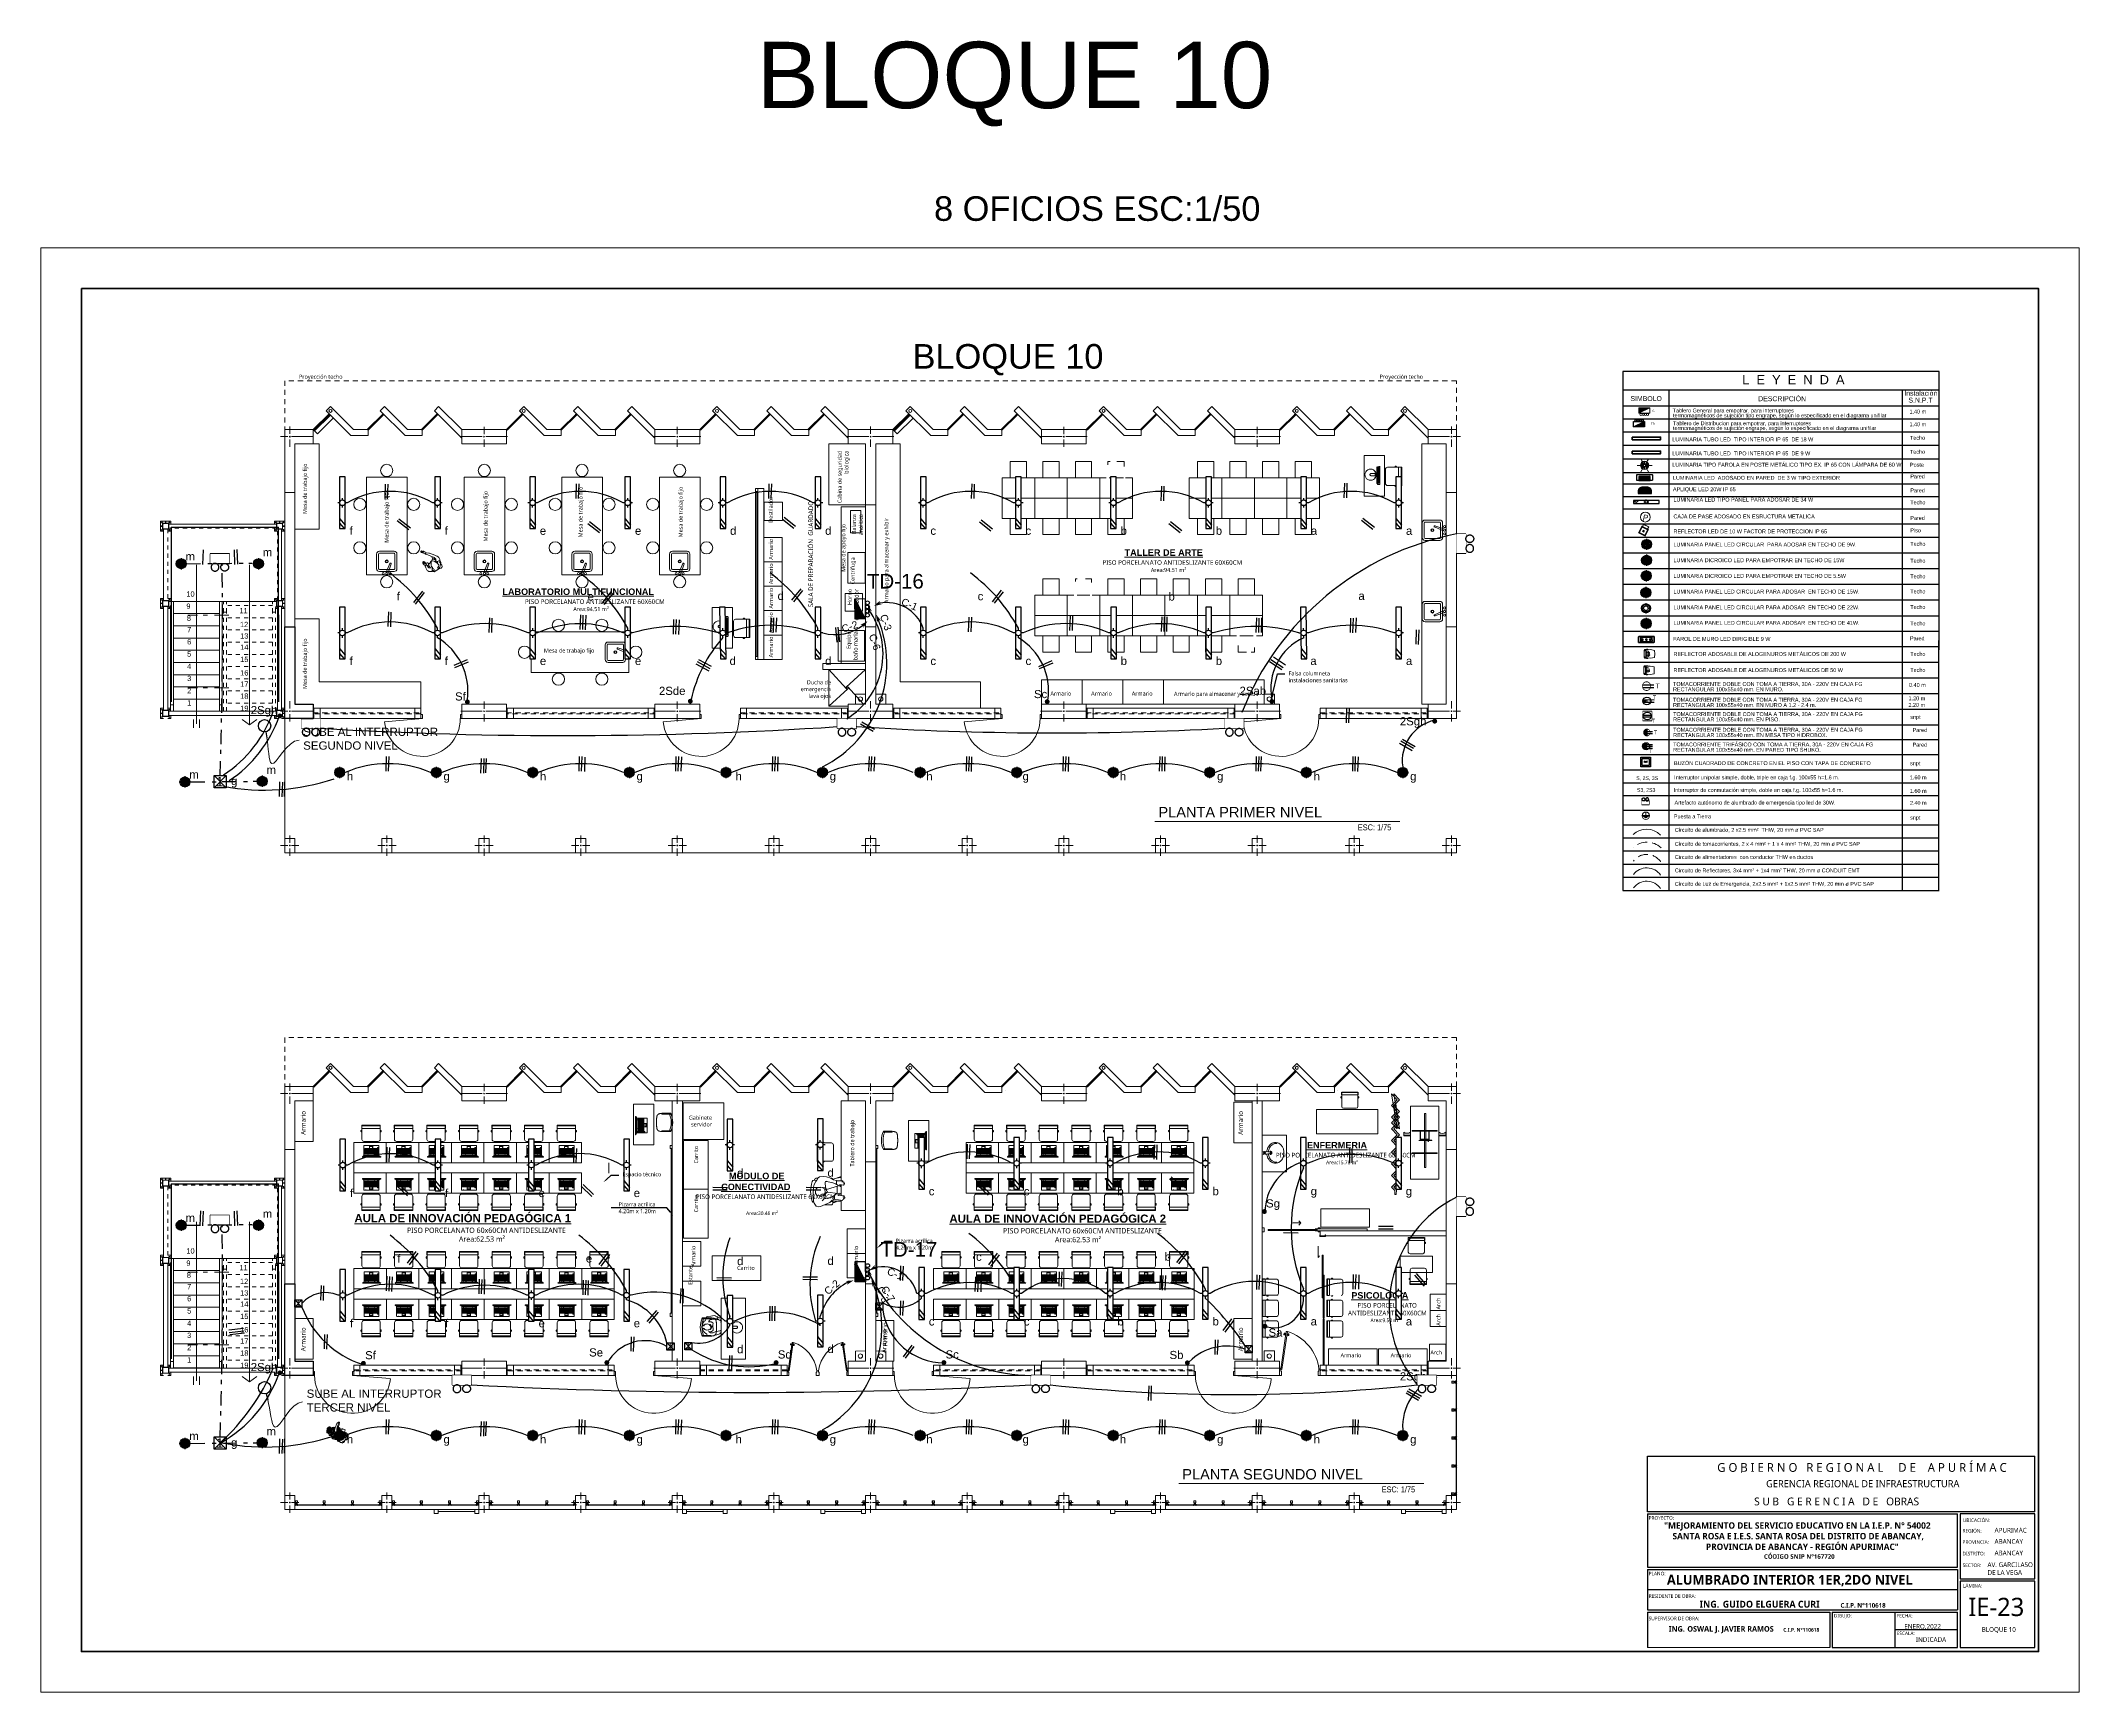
# Model space of a CAD drawing. Header units: metres. Extents: x -17 to 101, y 0 to 79.
# Drawn here: x 0 to 50.1, y 37.9 to 78.5 of the extents above; entities that cross this region are included whole.
import ezdxf
from ezdxf import colors
from ezdxf.entities.mleader import LeaderData, LeaderLine
from ezdxf.enums import TextEntityAlignment as Align
from ezdxf.lldxf.tags import DXFTag
from ezdxf.math import Vec2, Vec3

# ---------------------------------------------------------------- set-up
doc = ezdxf.new("R2010")
doc.units = ezdxf.units.M
doc.set_wipeout_variables(frame=1)
for name, pattern in [('ACAD_ISO14W100', [25.5, 12, -3, 0.5, -3, 0.5, -3, 0.5, -3]), ('CONTINUA', [0]), ('DASHED2', [0.375, 0.25, -0.125]), ('Dot & Dashed', [0.670278, 0.352778, -0.176389, 0, -0.141111]), ('HIDDEN2', [0.1875, 0.125, -0.0625])]:
    doc.linetypes.add(name, pattern=pattern)
for name, color, linetype in [('.', 40, 'Continuous'), ('IE-LEYENDA', 142, 'Continuous'), ('RED DE HUMO', 32, 'ACI')]:
    doc.layers.add(name, color=color, linetype=linetype)
for name, color, linetype, lineweight in [('A-DOOR', 31, 'Continuous', 18), ('ALUMBRADO', 1, 'Continuous', 30), ('alumbrado exterior', 3, 'Continuous', 15), ('Artefactos', 1, 'Continuous', 9), ('Capa1', 7, 'Continuous', 5), ('circ-alumb', 4, 'Continuous', 35), ('Cotas varias El', 253, 'Continuous', 13), ('Emergencia', 20, 'Continuous', 25), ('GRAFO 0 BLANCO', 7, 'Continuous', 0), ('IE_ALIMENTADORES', 5, 'Continuous', 30), ('LINEAS_IND.', 252, 'Continuous', 5), ('Membrete', 250, 'Continuous', 15), ('ROTULO', 253, 'Continuous', 0), ('TOMACORRIENTE', 5, 'HIDDEN2', 30)]:
    doc.layers.add(name, color=color, linetype=linetype, lineweight=lineweight)
doc.layers.add('G-Anno-Nplt', color=140, linetype='Continuous', lineweight=18, plot=False)
doc.styles.add('ESC50', font='ariali.ttf', dxfattribs={"height": 0.05})
doc.styles.add('fina', font='techl___.ttf')
doc.styles.add('Generales', font='trebuc.ttf', dxfattribs={"height": 0.1})
doc.styles.add('Santa Rosa 1 50', font='trebuc.ttf')
doc.styles.get("Standard").update_dxf_attribs({"font": 'arial.ttf'})
doc.styles.add('style1', font='arial.ttf', dxfattribs={"height": 0.35})
doc.styles.add('Textos pisos', font='arial.ttf', dxfattribs={"height": 0.1})
doc.styles.add('TITULOS', font='swissek.ttf')
tags = doc.linetypes.add('ACI', pattern='A,0.5,-0.2,["ACI",Standard,S=0.1,R=0,X=-0.1,Y=-0.05],-0.25', length=0.95).pattern_tags.tags
tags[6] = DXFTag(74, 10)

# ---------------------------------------------------------------- blocks, each defined once
blk = doc.blocks.new('caja de paso tipo 1')
at = {"layer": 'ALUMBRADO', "color": 3}
blk.add_lwpolyline([(-0.145, 0.152), (0.145, 0.152), (0.145, -0.152), (-0.145, -0.152)], close=True, dxfattribs=at)
for points in [[(-0.145, -0.152), (0.145, 0.152)], [(-0.145, 0.152), (0.145, -0.152)]]:
    blk.add_lwpolyline(points, dxfattribs=at)
at = {"layer": 'ALUMBRADO', "color": 6}
blk.add_text('1', height=0.231, dxfattribs=at).set_placement((-0.099, -0.115))
blk = doc.blocks.new('ADOSADO')
at = {"color": 1, "lineweight": 25}
blk.add_wipeout([(-0.63, 0.015), (0.64, 0.015), (0.64, 0.155), (-0.63, 0.155)], dxfattribs=at).dxf.layer = 'ALUMBRADO'
at = {"layer": 'ALUMBRADO', "color": 1, "lineweight": 25}
blk.add_lwpolyline([(-0.63, 0.015), (0.64, 0.015), (0.64, 0.155), (-0.63, 0.155)], close=True, dxfattribs=at)
at = {"layer": 'ALUMBRADO', "lineweight": 25}
for points in [[(-0.496, 0.155), (-0.63, 0.041)], [(-0.379, 0.155), (-0.544, 0.015)], [(-0.111, 0.085), (-0.065, 0.085)], [(0.005, 0.155), (0.005, 0.201)], [(0.005, -0.031), (0.005, 0.015)], [(0.075, 0.085), (0.121, 0.085)]]:
    blk.add_lwpolyline(points, dxfattribs=at)
blk.add_circle((0.005, 0.085), 0.0698, dxfattribs=at)
blk = doc.blocks.new('LED PASILLO')
at = {"layer": 'ALUMBRADO'}
h = blk.add_hatch(color=202, dxfattribs=at)
h.dxf.hatch_style = 1
edge = h.paths.add_edge_path()
edge.add_line((0, 0.138), (0, -0.138))
edge.add_line((-0.138, 0), (0.138, 0))
edge = h.paths.add_edge_path()
edge.add_line((0, 0), (0, 0.085))
edge.add_arc((0, 0), 0.0845, 90, 180)
edge.add_line((-0.085, 0), (0, 0))
edge = h.paths.add_edge_path()
edge.add_line((0.085, 0), (0, 0))
edge.add_line((0, 0), (0, -0.085))
edge.add_arc((0, 0), 0.0845, 270, 360)
at = {"layer": 'ALUMBRADO', "color": 202}
for points in [[(-0.138, 0), (0.138, 0)], [(0, 0.138), (0, -0.138)]]:
    blk.add_lwpolyline(points, dxfattribs=at)
for radius in [0.122, 0.103, 0.0845]:
    blk.add_circle((0, 0), radius, dxfattribs=at)
blk = doc.blocks.new('TD ALUMBRADO 1')
at = {"layer": 'ALUMBRADO'}
h = blk.add_hatch(color=256, dxfattribs=at)
h.dxf.hatch_style = 1
h.paths.add_polyline_path([(-0.5, 0), (0, 0.25), (0, 0)])
at = {"layer": 'ALUMBRADO', "color": 5}
for points in [[(-0.5, 0), (0, 0.25), (0, 0), (-0.5, 0)], [(-0.5, 0), (-0.5, 0.25), (0, 0.25), (0, 0), (-0.5, 0)]]:
    blk.add_lwpolyline(points, dxfattribs=at)
for centre in [(-0.397, 0.307), (-0.295, 0.307), (-0.193, 0.306), (-0.092, 0.305)]:
    blk.add_circle(centre, 0.0473, dxfattribs=at)
blk = doc.blocks.new('Emergencia')
at = {"color": 1, "lineweight": 5}
blk.add_wipeout([(-0.077, -0.439), (-0.07, -0.435), (-0.064, -0.43), (-0.058, -0.425), (-0.052, -0.42), (-0.047, -0.413), (-0.042, -0.407), (-0.038, -0.4), (-0.034, -0.393), (-0.031, -0.386), (-0.029, -0.378), (-0.027, -0.37), (-0.026, -0.363), (-0.025, -0.355), (-0.025, -0.347), (-0.026, -0.339), (-0.027, -0.331), (-0.029, -0.323), (-0.031, -0.316), (-0.034, -0.308), (-0.038, -0.301), (-0.042, -0.294), (-0.047, -0.288), (-0.052, -0.282), (-0.058, -0.276), (-0.064, -0.271), (-0.07, -0.266), (-0.077, -0.262), (-0.084, -0.259), (-0.092, -0.256), (-0.099, -0.253), (-0.107, -0.251), (-0.115, -0.25), (-0.123, -0.249), (-0.131, -0.25), (-0.139, -0.25), (-0.146, -0.251), (-0.154, -0.253), (-0.162, -0.256), (-0.169, -0.259), (-0.176, -0.262), (-0.183, -0.267), (-0.189, -0.271), (-0.195, -0.276), (-0.201, -0.282), (-0.206, -0.288), (-0.211, -0.295), (-0.215, -0.301), (-0.219, -0.309), (-0.222, -0.316), (-0.224, -0.323), (-0.226, -0.331), (-0.227, -0.339), (-0.228, -0.347), (-0.228, -0.355), (-0.227, -0.363), (-0.226, -0.371), (-0.224, -0.379), (-0.222, -0.386), (-0.218, -0.393), (-0.215, -0.401), (-0.211, -0.407), (-0.206, -0.414), (-0.201, -0.42), (-0.195, -0.425), (-0.189, -0.431), (-0.183, -0.435), (-0.176, -0.439), (-0.169, -0.443), (-0.161, -0.446), (-0.154, -0.448), (-0.146, -0.45), (-0.138, -0.452), (-0.13, -0.452), (-0.122, -0.452), (-0.114, -0.452), (-0.107, -0.45), (-0.099, -0.448), (-0.091, -0.446), (-0.084, -0.443)], dxfattribs=at).dxf.layer = 'Emergencia'
at = {"layer": 'Emergencia', "color": 240, "true_color": 0xed1f24}
blk.add_lwpolyline([(-0.25, -0.25), (0.25, -0.25), (0.25, 0), (-0.25, 0)], close=True, dxfattribs=at)
at = {"color": 240, "lineweight": 5, "true_color": 0xed1f24}
blk.add_wipeout([(-0.25, -0.25), (0.25, -0.25), (0.25, 0), (-0.25, 0)], dxfattribs=at).dxf.layer = 'Emergencia'
at = {"layer": 'Emergencia', "color": 1}
blk.add_lwpolyline([(-0.077, -0.439), (-0.07, -0.435), (-0.064, -0.43), (-0.058, -0.425), (-0.052, -0.42), (-0.047, -0.413), (-0.042, -0.407), (-0.038, -0.4), (-0.034, -0.393), (-0.031, -0.386), (-0.029, -0.378), (-0.027, -0.37), (-0.026, -0.363), (-0.025, -0.355), (-0.025, -0.347), (-0.026, -0.339), (-0.027, -0.331), (-0.029, -0.323), (-0.031, -0.316), (-0.034, -0.308), (-0.038, -0.301), (-0.042, -0.294), (-0.047, -0.288), (-0.052, -0.282), (-0.058, -0.276), (-0.064, -0.271), (-0.07, -0.266), (-0.077, -0.262), (-0.084, -0.259), (-0.092, -0.256), (-0.099, -0.253), (-0.107, -0.251), (-0.115, -0.25), (-0.123, -0.249), (-0.131, -0.25), (-0.139, -0.25), (-0.146, -0.251), (-0.154, -0.253), (-0.162, -0.256), (-0.169, -0.259), (-0.176, -0.262), (-0.183, -0.267), (-0.189, -0.271), (-0.195, -0.276), (-0.201, -0.282), (-0.206, -0.288), (-0.211, -0.295), (-0.215, -0.301), (-0.219, -0.309), (-0.222, -0.316), (-0.224, -0.323), (-0.226, -0.331), (-0.227, -0.339), (-0.228, -0.347), (-0.228, -0.355), (-0.227, -0.363), (-0.226, -0.371), (-0.224, -0.379), (-0.222, -0.386), (-0.218, -0.393), (-0.215, -0.401), (-0.211, -0.407), (-0.206, -0.414), (-0.201, -0.42), (-0.195, -0.425), (-0.189, -0.431), (-0.183, -0.435), (-0.176, -0.439), (-0.169, -0.443), (-0.161, -0.446), (-0.154, -0.448), (-0.146, -0.45), (-0.138, -0.452), (-0.13, -0.452), (-0.122, -0.452), (-0.114, -0.452), (-0.107, -0.45), (-0.099, -0.448), (-0.091, -0.446), (-0.084, -0.443)], close=True, dxfattribs=at)
at = {"color": 1, "lineweight": 5}
blk.add_wipeout([(0.077, -0.439), (0.07, -0.435), (0.064, -0.43), (0.058, -0.425), (0.052, -0.42), (0.047, -0.413), (0.042, -0.407), (0.038, -0.4), (0.034, -0.393), (0.031, -0.386), (0.029, -0.378), (0.027, -0.37), (0.026, -0.363), (0.025, -0.355), (0.025, -0.347), (0.026, -0.339), (0.027, -0.331), (0.029, -0.323), (0.031, -0.316), (0.034, -0.308), (0.038, -0.301), (0.042, -0.294), (0.047, -0.288), (0.052, -0.282), (0.058, -0.276), (0.064, -0.271), (0.07, -0.266), (0.077, -0.262), (0.084, -0.259), (0.092, -0.256), (0.099, -0.253), (0.107, -0.251), (0.115, -0.25), (0.123, -0.249), (0.131, -0.25), (0.139, -0.25), (0.146, -0.251), (0.154, -0.253), (0.162, -0.256), (0.169, -0.259), (0.176, -0.262), (0.183, -0.267), (0.189, -0.271), (0.195, -0.276), (0.201, -0.282), (0.206, -0.288), (0.211, -0.295), (0.215, -0.301), (0.219, -0.309), (0.222, -0.316), (0.224, -0.323), (0.226, -0.331), (0.227, -0.339), (0.228, -0.347), (0.228, -0.355), (0.227, -0.363), (0.226, -0.371), (0.224, -0.379), (0.222, -0.386), (0.218, -0.393), (0.215, -0.401), (0.211, -0.407), (0.206, -0.414), (0.201, -0.42), (0.195, -0.425), (0.189, -0.431), (0.183, -0.435), (0.176, -0.439), (0.169, -0.443), (0.161, -0.446), (0.154, -0.448), (0.146, -0.45), (0.138, -0.452), (0.13, -0.452), (0.122, -0.452), (0.114, -0.452), (0.107, -0.45), (0.099, -0.448), (0.091, -0.446), (0.084, -0.443)], dxfattribs=at).dxf.layer = 'Emergencia'
at = {"layer": 'Emergencia', "color": 1}
blk.add_lwpolyline([(0.077, -0.439), (0.07, -0.435), (0.064, -0.43), (0.058, -0.425), (0.052, -0.42), (0.047, -0.413), (0.042, -0.407), (0.038, -0.4), (0.034, -0.393), (0.031, -0.386), (0.029, -0.378), (0.027, -0.37), (0.026, -0.363), (0.025, -0.355), (0.025, -0.347), (0.026, -0.339), (0.027, -0.331), (0.029, -0.323), (0.031, -0.316), (0.034, -0.308), (0.038, -0.301), (0.042, -0.294), (0.047, -0.288), (0.052, -0.282), (0.058, -0.276), (0.064, -0.271), (0.07, -0.266), (0.077, -0.262), (0.084, -0.259), (0.092, -0.256), (0.099, -0.253), (0.107, -0.251), (0.115, -0.25), (0.123, -0.249), (0.131, -0.25), (0.139, -0.25), (0.146, -0.251), (0.154, -0.253), (0.162, -0.256), (0.169, -0.259), (0.176, -0.262), (0.183, -0.267), (0.189, -0.271), (0.195, -0.276), (0.201, -0.282), (0.206, -0.288), (0.211, -0.295), (0.215, -0.301), (0.219, -0.309), (0.222, -0.316), (0.224, -0.323), (0.226, -0.331), (0.227, -0.339), (0.228, -0.347), (0.228, -0.355), (0.227, -0.363), (0.226, -0.371), (0.224, -0.379), (0.222, -0.386), (0.218, -0.393), (0.215, -0.401), (0.211, -0.407), (0.206, -0.414), (0.201, -0.42), (0.195, -0.425), (0.189, -0.431), (0.183, -0.435), (0.176, -0.439), (0.169, -0.443), (0.161, -0.446), (0.154, -0.448), (0.146, -0.45), (0.138, -0.452), (0.13, -0.452), (0.122, -0.452), (0.114, -0.452), (0.107, -0.45), (0.099, -0.448), (0.091, -0.446), (0.084, -0.443)], close=True, dxfattribs=at)
blk = doc.blocks.new('_DOTBLANK')
at = {"color": 0, "linetype": 'ByBlock'}
blk.add_line((-0.5, 0), (-1, 0), dxfattribs=at)
blk.add_circle((0, 0), 0.5, dxfattribs=at)
blk = doc.blocks.new('A$C0C667B88')
for p, q in [((0.04, 0.745), (0.265, 0.745)), ((0.049, 0.765), (0.159, 0.765)), ((0.135, 0.765), (0.265, 0.765)), ((0.16, 0.765), (0.265, 0.765)), ((0.265, 0.765), (0.265, 0.745)), ((0.04, 0.335), (0.265, 0.335)), ((0.049, 0.315), (0.159, 0.315)), ((0.135, 0.315), (0.265, 0.315)), ((0.16, 0.315), (0.265, 0.315)), ((0.265, 0.335), (0.265, 0.315))]:
    blk.add_line(p, q)
for points in [[(0.4, 0.54), (0.4, 0.553), (0.4, 0.566), (0.399, 0.579), (0.399, 0.591), (0.399, 0.603), (0.398, 0.614), (0.397, 0.625), (0.397, 0.635), (0.396, 0.643), (0.395, 0.651), (0.395, 0.658), (0.394, 0.665), (0.393, 0.671), (0.392, 0.676), (0.391, 0.681), (0.39, 0.685), (0.39, 0.69), (0.389, 0.694), (0.388, 0.697), (0.387, 0.701), (0.386, 0.704), (0.385, 0.707), (0.383, 0.71), (0.382, 0.713), (0.381, 0.716), (0.379, 0.718), (0.378, 0.72), (0.376, 0.723), (0.375, 0.725), (0.373, 0.727), (0.371, 0.729), (0.37, 0.731), (0.368, 0.733), (0.366, 0.735), (0.364, 0.737), (0.361, 0.739), (0.359, 0.741), (0.356, 0.743), (0.352, 0.745), (0.349, 0.747), (0.344, 0.749), (0.339, 0.751), (0.333, 0.754), (0.324, 0.756), (0.314, 0.758), (0.301, 0.761), (0.285, 0.763), (0.265, 0.765)], [(0.4, 0.54), (0.4, 0.527), (0.4, 0.514), (0.399, 0.502), (0.399, 0.489), (0.399, 0.477), (0.398, 0.466), (0.397, 0.456), (0.397, 0.446), (0.396, 0.437), (0.395, 0.429), (0.395, 0.422), (0.394, 0.416), (0.393, 0.41), (0.392, 0.405), (0.391, 0.4), (0.39, 0.395), (0.39, 0.391), (0.389, 0.387), (0.388, 0.383), (0.387, 0.38), (0.386, 0.376), (0.385, 0.373), (0.383, 0.37), (0.382, 0.368), (0.381, 0.365), (0.379, 0.363), (0.378, 0.36), (0.376, 0.358), (0.375, 0.356), (0.373, 0.354), (0.371, 0.352), (0.37, 0.35), (0.368, 0.348), (0.366, 0.346), (0.364, 0.344), (0.361, 0.342), (0.359, 0.34), (0.356, 0.338), (0.352, 0.336), (0.349, 0.334), (0.344, 0.332), (0.339, 0.329), (0.333, 0.327), (0.324, 0.325), (0.314, 0.322), (0.301, 0.32), (0.285, 0.318), (0.265, 0.315)]]:
    blk.add_lwpolyline(points)
for centre, start, end in [((0.54, 0.54), 155.3885, 204.6115), ((0.58, 0.54), 157.7008, 202.2992)]:
    blk.add_arc(centre, 0.54, start, end)
blk = doc.blocks.new('A$C34F338A5')
at = {"layer": 'GRAFO 0 BLANCO', "color": 8}
for p, q in [((0.756, 0.662), (0.752, 0.653)), ((0.757, 0.664), (0.756, 0.662)), ((0.76, 0.668), (0.757, 0.664)), ((0.763, 0.671), (0.76, 0.668)), ((0.766, 0.673), (0.763, 0.671)), ((0.769, 0.674), (0.766, 0.673)), ((0.773, 0.675), (0.769, 0.674)), ((0.777, 0.675), (0.773, 0.675)), ((0.781, 0.674), (0.777, 0.675)), ((0.784, 0.673), (0.781, 0.674)), ((0.788, 0.671), (0.784, 0.673)), ((0.79, 0.668), (0.788, 0.671)), ((0.793, 0.664), (0.79, 0.668)), ((0.795, 0.66), (0.793, 0.664)), ((0.796, 0.656), (0.795, 0.66)), ((0.797, 0.653), (0.796, 0.656)), ((0.841, 0.653), (0.905, 0.653)), ((0.841, 0.197), (0.841, 0.653)), ((0.905, 0.653), (0.923, 0.653)), ((0.905, 0.197), (0.905, 0.653)), ((0.923, 0.197), (0.923, 0.653)), ((0.752, 0.197), (0.756, 0.187)), ((0.756, 0.187), (0.757, 0.185)), ((0.757, 0.185), (0.76, 0.182)), ((0.76, 0.182), (0.763, 0.179)), ((0.763, 0.179), (0.766, 0.177)), ((0.766, 0.177), (0.769, 0.175)), ((0.769, 0.175), (0.773, 0.175)), ((0.773, 0.175), (0.777, 0.175)), ((0.777, 0.175), (0.781, 0.175)), ((0.781, 0.175), (0.784, 0.177)), ((0.784, 0.177), (0.788, 0.179)), ((0.788, 0.179), (0.79, 0.182)), ((0.79, 0.182), (0.793, 0.185)), ((0.793, 0.185), (0.795, 0.189)), ((0.795, 0.189), (0.796, 0.193)), ((0.796, 0.193), (0.797, 0.197)), ((0.841, 0.197), (0.905, 0.197)), ((0.905, 0.197), (0.923, 0.197))]:
    blk.add_line(p, q, dxfattribs=at)
for points in [[(0, 0.8), (0.5, 0.8), (0.5, 0), (0, 0), (0, 0.8)], [(0.363, 0.456), (0.36, 0.459), (0.363, 0.462), (0.363, 0.456)], [(0.384, 0.456), (0.387, 0.459), (0.384, 0.462), (0.384, 0.456)]]:
    blk.add_lwpolyline(points, dxfattribs=at)
for points in [[(0.146, 0.663), (0.146, 0.214), (0.142, 0.214, -0.414214), (0.139, 0.217), (0.139, 0.661, -0.414214), (0.142, 0.663)], [(0.176, 0.253), (0.176, 0.615, 0.14104), (0.176, 0.616), (0.146, 0.663), (0.146, 0.214), (0.176, 0.252, 0.167529)], [(0.424, 0.255), (0.424, 0.612, 0.414214), (0.421, 0.615), (0.18, 0.615, 0.414214), (0.178, 0.613), (0.178, 0.254, 0.414214), (0.18, 0.252), (0.421, 0.252, 0.414214)], [(0.345, 0.273), (0.345, 0.596, 0.414214), (0.338, 0.604), (0.218, 0.604, 0.414214), (0.211, 0.596), (0.211, 0.273, 0.414214), (0.218, 0.266), (0.338, 0.266, 0.414214)], [(0.227, 0.608), (0.227, 0.608, 0.414214), (0.227, 0.609), (0.219, 0.609, 0.414214), (0.218, 0.608), (0.218, 0.608, 0.414214), (0.219, 0.607), (0.227, 0.607, 0.414214)], [(0.34, 0.608), (0.34, 0.608, 0.414214), (0.339, 0.609), (0.331, 0.609, 0.414214), (0.331, 0.608), (0.331, 0.608, 0.414214), (0.331, 0.607), (0.339, 0.607, 0.414214)], [(0.227, 0.26), (0.227, 0.26, 0.414214), (0.227, 0.261), (0.219, 0.261, 0.414214), (0.218, 0.26), (0.218, 0.26, 0.414214), (0.219, 0.259), (0.227, 0.259, 0.414214)], [(0.34, 0.26), (0.34, 0.26, 0.414214), (0.339, 0.261), (0.331, 0.261, 0.414214), (0.331, 0.26), (0.331, 0.26, 0.414214), (0.331, 0.259), (0.339, 0.259, 0.414214)], [(0.396, 0.387), (0.396, 0.464, 0.414214), (0.393, 0.467), (0.353, 0.467, 0.414214), (0.35, 0.464), (0.35, 0.387, 0.414214), (0.353, 0.384), (0.393, 0.384, 0.414214)], [(0.411, 0.425), (0.411, 0.464, 0.414214), (0.408, 0.467), (0.402, 0.467, 0.414214), (0.4, 0.464), (0.4, 0.425)], [(0.411, 0.387), (0.411, 0.425), (0.4, 0.425), (0.4, 0.387, 0.414214), (0.402, 0.384), (0.408, 0.384, 0.414214)]]:
    blk.add_lwpolyline(points, format="xyb", close=True, dxfattribs=at)
for points in [[(0.173, 0.264), (0.173, 0.604), (0.148, 0.648), (0.148, 0.23)], [(0.176, 0.593), (0.176, 0.564), (0.178, 0.564), (0.178, 0.593)], [(0.176, 0.593), (0.176, 0.591), (0.178, 0.591), (0.178, 0.593)], [(0.176, 0.564), (0.176, 0.566), (0.178, 0.566), (0.178, 0.564)], [(0.181, 0.61), (0.181, 0.614), (0.193, 0.614), (0.193, 0.61)], [(0.188, 0.51), (0.188, 0.519), (0.186, 0.519), (0.186, 0.51)], [(0.197, 0.587), (0.197, 0.589), (0.192, 0.589), (0.192, 0.587)], [(0.221, 0.58), (0.221, 0.596), (0.231, 0.596), (0.231, 0.58)], [(0.221, 0.56), (0.221, 0.576), (0.231, 0.576), (0.231, 0.56)], [(0.221, 0.538), (0.221, 0.554), (0.231, 0.554), (0.231, 0.538)], [(0.221, 0.518), (0.221, 0.534), (0.231, 0.534), (0.231, 0.518)], [(0.221, 0.496), (0.221, 0.513), (0.231, 0.513), (0.231, 0.496)], [(0.236, 0.559), (0.236, 0.596), (0.252, 0.596), (0.252, 0.559)], [(0.236, 0.537), (0.236, 0.555), (0.252, 0.555), (0.252, 0.537)], [(0.236, 0.515), (0.236, 0.533), (0.252, 0.533), (0.252, 0.515)], [(0.236, 0.493), (0.236, 0.511), (0.252, 0.511), (0.252, 0.493)], [(0.257, 0.57), (0.257, 0.596), (0.274, 0.596), (0.274, 0.57)], [(0.257, 0.549), (0.257, 0.567), (0.274, 0.567), (0.274, 0.549)], [(0.257, 0.527), (0.257, 0.545), (0.274, 0.545), (0.274, 0.527)], [(0.257, 0.505), (0.257, 0.523), (0.274, 0.523), (0.274, 0.505)], [(0.279, 0.579), (0.279, 0.596), (0.295, 0.596), (0.295, 0.579)], [(0.279, 0.558), (0.279, 0.576), (0.295, 0.576), (0.295, 0.558)], [(0.279, 0.536), (0.279, 0.554), (0.295, 0.554), (0.295, 0.536)], [(0.279, 0.514), (0.279, 0.531), (0.295, 0.531), (0.295, 0.514)], [(0.279, 0.491), (0.279, 0.509), (0.295, 0.509), (0.295, 0.491)], [(0.3, 0.547), (0.3, 0.596), (0.316, 0.596), (0.316, 0.547)], [(0.3, 0.525), (0.3, 0.543), (0.316, 0.543), (0.316, 0.525)], [(0.3, 0.503), (0.3, 0.521), (0.316, 0.521), (0.316, 0.503)], [(0.332, 0.595), (0.332, 0.578), (0.321, 0.578), (0.321, 0.595)], [(0.332, 0.575), (0.332, 0.558), (0.321, 0.558), (0.321, 0.575)], [(0.332, 0.555), (0.332, 0.538), (0.321, 0.538), (0.321, 0.555)], [(0.321, 0.517), (0.321, 0.535), (0.338, 0.535), (0.338, 0.517)], [(0.321, 0.495), (0.321, 0.513), (0.338, 0.513), (0.338, 0.495)], [(0.332, 0.501), (0.333, 0.508), (0.325, 0.508), (0.326, 0.501)], [(0.332, 0.501), (0.333, 0.504), (0.326, 0.504), (0.326, 0.501)], [(0.332, 0.501), (0.333, 0.508), (0.329, 0.508), (0.329, 0.501)], [(0.332, 0.578), (0.332, 0.595), (0.342, 0.595), (0.342, 0.578)], [(0.332, 0.558), (0.332, 0.575), (0.342, 0.575), (0.342, 0.558)], [(0.332, 0.538), (0.332, 0.555), (0.342, 0.555), (0.342, 0.538)], [(0.354, 0.598), (0.354, 0.58), (0.372, 0.58), (0.372, 0.598)], [(0.176, 0.275), (0.176, 0.303), (0.178, 0.303), (0.178, 0.275)], [(0.176, 0.303), (0.176, 0.301), (0.178, 0.301), (0.178, 0.303)], [(0.176, 0.275), (0.176, 0.277), (0.178, 0.277), (0.178, 0.275)], [(0.188, 0.348), (0.188, 0.357), (0.186, 0.357), (0.186, 0.348)], [(0.221, 0.476), (0.221, 0.493), (0.231, 0.493), (0.231, 0.476)], [(0.221, 0.456), (0.221, 0.472), (0.231, 0.472), (0.231, 0.456)], [(0.221, 0.436), (0.221, 0.452), (0.231, 0.452), (0.231, 0.436)], [(0.221, 0.415), (0.221, 0.432), (0.231, 0.432), (0.231, 0.415)], [(0.221, 0.395), (0.221, 0.412), (0.231, 0.412), (0.231, 0.395)], [(0.221, 0.376), (0.221, 0.392), (0.231, 0.392), (0.231, 0.376)], [(0.221, 0.354), (0.221, 0.371), (0.231, 0.371), (0.231, 0.354)], [(0.221, 0.333), (0.221, 0.35), (0.231, 0.35), (0.231, 0.333)], [(0.221, 0.312), (0.221, 0.329), (0.231, 0.329), (0.231, 0.312)], [(0.221, 0.292), (0.221, 0.309), (0.231, 0.309), (0.231, 0.292)], [(0.221, 0.271), (0.221, 0.288), (0.231, 0.288), (0.231, 0.271)], [(0.236, 0.471), (0.236, 0.489), (0.252, 0.489), (0.252, 0.471)], [(0.236, 0.449), (0.236, 0.467), (0.252, 0.467), (0.252, 0.449)], [(0.236, 0.426), (0.236, 0.444), (0.252, 0.444), (0.252, 0.426)], [(0.236, 0.404), (0.236, 0.422), (0.252, 0.422), (0.252, 0.404)], [(0.236, 0.382), (0.236, 0.4), (0.252, 0.4), (0.252, 0.382)], [(0.236, 0.36), (0.236, 0.378), (0.252, 0.378), (0.252, 0.36)], [(0.236, 0.338), (0.236, 0.356), (0.252, 0.356), (0.252, 0.338)], [(0.236, 0.316), (0.236, 0.334), (0.252, 0.334), (0.252, 0.316)], [(0.236, 0.293), (0.236, 0.311), (0.252, 0.311), (0.252, 0.293)], [(0.236, 0.271), (0.236, 0.289), (0.252, 0.289), (0.252, 0.271)], [(0.257, 0.482), (0.257, 0.5), (0.274, 0.5), (0.274, 0.482)], [(0.257, 0.46), (0.257, 0.478), (0.274, 0.478), (0.274, 0.46)], [(0.257, 0.438), (0.257, 0.456), (0.274, 0.456), (0.274, 0.438)], [(0.257, 0.416), (0.257, 0.434), (0.274, 0.434), (0.274, 0.416)], [(0.257, 0.394), (0.257, 0.412), (0.274, 0.412), (0.274, 0.394)], [(0.257, 0.372), (0.257, 0.39), (0.274, 0.39), (0.274, 0.372)], [(0.257, 0.349), (0.257, 0.367), (0.274, 0.367), (0.274, 0.349)], [(0.257, 0.327), (0.257, 0.345), (0.274, 0.345), (0.274, 0.327)], [(0.257, 0.305), (0.257, 0.323), (0.274, 0.323), (0.274, 0.305)], [(0.257, 0.271), (0.257, 0.301), (0.274, 0.301), (0.274, 0.271)], [(0.279, 0.469), (0.279, 0.487), (0.295, 0.487), (0.295, 0.469)], [(0.279, 0.447), (0.279, 0.465), (0.295, 0.465), (0.295, 0.447)], [(0.279, 0.425), (0.279, 0.443), (0.295, 0.443), (0.295, 0.425)], [(0.279, 0.403), (0.279, 0.421), (0.295, 0.421), (0.295, 0.403)], [(0.279, 0.381), (0.279, 0.398), (0.295, 0.398), (0.295, 0.381)], [(0.279, 0.358), (0.279, 0.376), (0.295, 0.376), (0.295, 0.358)], [(0.279, 0.336), (0.279, 0.354), (0.295, 0.354), (0.295, 0.336)], [(0.279, 0.314), (0.279, 0.332), (0.295, 0.332), (0.295, 0.314)], [(0.279, 0.271), (0.279, 0.31), (0.295, 0.31), (0.295, 0.271)], [(0.3, 0.481), (0.3, 0.499), (0.316, 0.499), (0.316, 0.481)], [(0.3, 0.459), (0.3, 0.477), (0.316, 0.477), (0.316, 0.459)], [(0.3, 0.436), (0.3, 0.454), (0.316, 0.454), (0.316, 0.436)], [(0.3, 0.414), (0.3, 0.432), (0.316, 0.432), (0.316, 0.414)], [(0.3, 0.392), (0.3, 0.41), (0.316, 0.41), (0.316, 0.392)], [(0.3, 0.37), (0.3, 0.388), (0.316, 0.388), (0.316, 0.37)], [(0.3, 0.348), (0.3, 0.366), (0.316, 0.366), (0.316, 0.348)], [(0.3, 0.326), (0.3, 0.344), (0.316, 0.344), (0.316, 0.326)], [(0.3, 0.303), (0.3, 0.321), (0.316, 0.321), (0.316, 0.303)], [(0.3, 0.271), (0.3, 0.301), (0.316, 0.301), (0.316, 0.271)], [(0.321, 0.473), (0.321, 0.491), (0.338, 0.491), (0.338, 0.473)], [(0.321, 0.383), (0.321, 0.468), (0.338, 0.468), (0.338, 0.383)], [(0.321, 0.349), (0.321, 0.379), (0.338, 0.379), (0.338, 0.349)], [(0.321, 0.327), (0.321, 0.345), (0.338, 0.345), (0.338, 0.327)], [(0.321, 0.305), (0.321, 0.323), (0.338, 0.323), (0.338, 0.305)], [(0.321, 0.271), (0.321, 0.301), (0.338, 0.301), (0.338, 0.271)], [(0.334, 0.311), (0.334, 0.318), (0.326, 0.318), (0.327, 0.311)], [(0.334, 0.311), (0.334, 0.315), (0.327, 0.315), (0.327, 0.311)], [(0.334, 0.311), (0.334, 0.318), (0.33, 0.318), (0.33, 0.311)], [(0.366, 0.456), (0.366, 0.462), (0.367, 0.462), (0.367, 0.456)], [(0.37, 0.456), (0.37, 0.462), (0.371, 0.462), (0.371, 0.456)], [(0.378, 0.456), (0.378, 0.462), (0.379, 0.462), (0.379, 0.456)], [(0.381, 0.456), (0.381, 0.462), (0.382, 0.462), (0.382, 0.456)], [(0.424, 0.3), (0.424, 0.303), (0.419, 0.303), (0.419, 0.3)], [(0.424, 0.293), (0.424, 0.296), (0.419, 0.296), (0.419, 0.293)], [(0.424, 0.286), (0.424, 0.289), (0.419, 0.289), (0.419, 0.286)], [(0.424, 0.278), (0.424, 0.281), (0.419, 0.281), (0.419, 0.278)]]:
    blk.add_lwpolyline(points, close=True, dxfattribs=at)
blk.add_lwpolyline([(0.923, 0.2), (0.573, 0.2, -0.414214), (0.523, 0.25), (0.523, 0.6, -0.414214), (0.573, 0.65), (0.923, 0.65), (0.923, 0.2)], format="xyb", dxfattribs=at)
for centre, radius in [((0.196, 0.588), 0.00745), ((0.205, 0.299), 0.00177), ((0.205, 0.289), 0.00177), ((0.205, 0.279), 0.00177)]:
    blk.add_circle(centre, radius, dxfattribs=at)
blk.add_arc((0.197, 0.588), 0.00424, 222.7517, 140.8259, dxfattribs=at)
for s, height, p in [('Pausa', 0.00246, (0.226, 0.584)), ('Bloq', 0.00246, (0.226, 0.565)), ('Impr', 0.00246, (0.226, 0.542)), ('F12', 0.00411, (0.228, 0.521)), ('F11', 0.00411, (0.228, 0.501)), ('Inter', 0.00246, (0.229, 0.584)), ('Despl', 0.00246, (0.229, 0.564)), ('Pant', 0.00246, (0.229, 0.542)), ('?', 0.00417, (0.241, 0.518)), ('¿', 0.00417, (0.242, 0.539)), ('Retroceso', 0.00417, (0.246, 0.566)), ('¡', 0.00417, (0.25, 0.539)), ("'", 0.00417, (0.252, 0.518)), ('*', 0.00417, (0.263, 0.55)), ('^ ', 0.00417, (0.263, 0.528)), ('Enter', 0.00417, (0.267, 0.577)), ('P', 0.00417, (0.267, 0.512)), (']', 0.00417, (0.27, 0.564)), ('[ ', 0.00417, (0.271, 0.541)), ('+', 0.00417, (0.272, 0.55)), ('`', 0.00417, (0.272, 0.529)), ('¨', 0.00417, (0.285, 0.539)), ('Ñ', 0.00417, (0.289, 0.52)), ('L', 0.00417, (0.289, 0.498)), ('}', 0.00417, (0.292, 0.572)), ('{', 0.00417, (0.292, 0.548)), ('´', 0.00417, (0.292, 0.539)), (':', 0.00417, (0.304, 0.506)), ('_', 0.00417, (0.303, 0.53)), ('Shift', 0.00417, (0.31, 0.566)), ('-', 0.00417, (0.314, 0.53)), ('.', 0.00417, (0.314, 0.506)), ('Re Pág', 0.00246, (0.327, 0.581)), ('Inicio ', 0.00246, (0.327, 0.562)), ('Insert', 0.00246, (0.327, 0.542)), ('Ctrl', 0.00417, (0.331, 0.521)), ('Av Pág', 0.00246, (0.338, 0.582)), ('Supr', 0.00246, (0.338, 0.543)), ('Fin', 0.00246, (0.339, 0.564)), ('Esc', 0.00411, (0.228, 0.274)), ('F10', 0.00411, (0.228, 0.48)), ('F9', 0.00411, (0.228, 0.461)), ('F8', 0.00411, (0.228, 0.441)), ('F7', 0.00411, (0.228, 0.421)), ('F6', 0.00411, (0.228, 0.401)), ('F5', 0.00411, (0.228, 0.381)), ('F4', 0.00411, (0.228, 0.359)), ('F3', 0.00411, (0.228, 0.339)), ('F2', 0.00411, (0.228, 0.318)), ('F1', 0.00411, (0.228, 0.298)), ('=', 0.00417, (0.24, 0.495)), ('/', 0.00417, (0.241, 0.429)), ('&', 0.00417, (0.241, 0.406)), ('!', 0.00417, (0.242, 0.295)), (')', 0.00417, (0.242, 0.474)), ('(', 0.00417, (0.242, 0.451)), ('%%%', 0.00417, (0.242, 0.384)), ('$', 0.00417, (0.242, 0.362)), ('.', 0.00417, (0.238, 0.339)), ('"', 0.00417, (0.242, 0.316)), ('¬', 0.00417, (0.241, 0.307)), ('@', 0.00417, (0.25, 0.328)), ('|', 0.00411, (0.25, 0.307)), ('\\', 0.00417, (0.249, 0.285)), ('0', 0.00417, (0.25, 0.494)), ('#', 0.00417, (0.25, 0.351)), ('3', 0.00417, (0.25, 0.339)), ('9', 0.00417, (0.251, 0.472)), ('8', 0.00417, (0.251, 0.45)), ('7', 0.00417, (0.251, 0.428)), ('6', 0.00417, (0.251, 0.405)), ('5', 0.00417, (0.251, 0.384)), ('4', 0.00417, (0.251, 0.362)), ('2', 0.00417, (0.251, 0.316)), ('1', 0.00417, (0.251, 0.294)), ('°', 0.00411, (0.252, 0.272)), ('~ ', 0.00417, (0.252, 0.374)), ('O', 0.00417, (0.267, 0.489)), ('I', 0.00417, (0.267, 0.469)), ('U', 0.00417, (0.267, 0.445)), ('Y', 0.00417, (0.267, 0.423)), ('T', 0.00417, (0.267, 0.401)), ('R', 0.00417, (0.267, 0.378)), ('E', 0.00417, (0.267, 0.356)), ('W', 0.00417, (0.267, 0.334)), ('Q', 0.00417, (0.267, 0.311)), ('Tab', 0.00417, (0.267, 0.279)), ('Bloq', 0.00417, (0.286, 0.279)), ('K', 0.00417, (0.289, 0.476)), ('J', 0.00417, (0.289, 0.455)), ('H', 0.00417, (0.289, 0.432)), ('G', 0.00417, (0.289, 0.41)), ('F', 0.00417, (0.289, 0.389)), ('D', 0.00417, (0.289, 0.366)), ('S', 0.00417, (0.289, 0.343)), ('A', 0.00417, (0.289, 0.321)), ('Mayús', 0.00417, (0.292, 0.279)), (';', 0.00417, (0.305, 0.483)), ('<', 0.00417, (0.308, 0.313)), ('N', 0.00417, (0.31, 0.444)), ('C', 0.00417, (0.311, 0.377)), ('X', 0.00417, (0.31, 0.354)), ('Z', 0.00417, (0.31, 0.333)), ('Shift', 0.00417, (0.311, 0.282)), ('M', 0.00417, (0.311, 0.465)), ('B', 0.00417, (0.311, 0.422)), ('V', 0.00417, (0.311, 0.399)), ('>', 0.00417, (0.314, 0.314)), (',', 0.00417, (0.314, 0.482)), ('Alt', 0.00417, (0.329, 0.358)), ('Ctrl', 0.00417, (0.331, 0.281)), ('Alt Gr', 0.00417, (0.332, 0.474)), ('Fn', 0.00417, (0.331, 0.334))]:
    blk.add_text(s, height=height, rotation=90, dxfattribs=at).set_placement(p)
blk = doc.blocks.new('A$C25D713F6')
at = {"layer": 'GRAFO 0 BLANCO'}
h = blk.add_hatch(color=8, dxfattribs=at)
h.dxf.hatch_style = 1
h.set_gradient(color1=(0, 63, 255), color2=(0, 191, 255), tint=1, name='INVSPHERICAL')
edge = h.paths.add_edge_path()
edge.add_arc((0.066, 0.219), 0.00177, 0, 360)
h = blk.add_hatch(color=8, dxfattribs=at)
h.dxf.hatch_style = 1
h.set_gradient(color1=(255, 255, 0), color2=(127, 255, 0), tint=1, name='INVSPHERICAL')
h.paths.add_polyline_path([(0.064, 0), (0.067, 0), (0.067, 0.005), (0.064, 0.005)])
h = blk.add_hatch(color=8, dxfattribs=at)
h.dxf.hatch_style = 1
h.set_gradient(color1=(255, 255, 0), color2=(127, 255, 0), tint=1, name='INVSPHERICAL')
h.paths.add_polyline_path([(0.072, 0), (0.075, 0), (0.075, 0.005), (0.072, 0.005)])
h = blk.add_hatch(color=8, dxfattribs=at)
h.dxf.hatch_style = 1
h.set_gradient(color1=(255, 0, 0), color2=(255, 0, 127), tint=1, name='INVSPHERICAL')
edge = h.paths.add_edge_path()
edge.add_arc((0.076, 0.219), 0.00177, 0, 360)
h = blk.add_hatch(color=8, dxfattribs=at)
h.dxf.hatch_style = 1
h.set_gradient(color1=(255, 255, 0), color2=(127, 255, 0), tint=1, name='INVSPHERICAL')
h.paths.add_polyline_path([(0.079, 0), (0.082, 0), (0.082, 0.005), (0.079, 0.005)])
h = blk.add_hatch(color=8, dxfattribs=at)
h.dxf.hatch_style = 1
h.set_gradient(color1=(255, 255, 127), color2=(191, 255, 0), tint=1, name='INVSPHERICAL')
edge = h.paths.add_edge_path()
edge.add_arc((0.085, 0.219), 0.00177, 0, 360)
h = blk.add_hatch(color=8, dxfattribs=at)
h.dxf.hatch_style = 1
h.set_gradient(color1=(255, 255, 0), color2=(127, 255, 0), tint=1, name='INVSPHERICAL')
h.paths.add_polyline_path([(0.086, 0), (0.089, 0), (0.089, 0.005), (0.086, 0.005)])
at = {"layer": 'GRAFO 0 BLANCO', "color": 8}
for points in [[(0.45, 0.278), (0, 0.278), (0, 0.282, -0.414214), (0.003, 0.285), (0.447, 0.285, -0.414214), (0.45, 0.282)], [(0.039, 0.248), (0.401, 0.248, 0.14104), (0.402, 0.248), (0.45, 0.278), (0, 0.278), (0.038, 0.248, 0.167529)], [(0.042, 0), (0.399, 0, 0.414214), (0.402, 0.003), (0.402, 0.244, 0.414214), (0.4, 0.246), (0.041, 0.246, 0.414214), (0.039, 0.244), (0.039, 0.003, 0.414214)], [(0.046, 0.197), (0.047, 0.197, 0.414214), (0.047, 0.197), (0.047, 0.205, 0.414214), (0.047, 0.205), (0.046, 0.205, 0.414214), (0.046, 0.205), (0.046, 0.197, 0.414214)], [(0.046, 0.084), (0.047, 0.084, 0.414214), (0.047, 0.085), (0.047, 0.092, 0.414214), (0.047, 0.093), (0.046, 0.093, 0.414214), (0.046, 0.092), (0.046, 0.085, 0.414214)], [(0.059, 0.079), (0.383, 0.079, 0.414214), (0.39, 0.086), (0.39, 0.206, 0.414214), (0.383, 0.213), (0.059, 0.213, 0.414214), (0.052, 0.206), (0.052, 0.086, 0.414214)], [(0.173, 0.028), (0.25, 0.028, 0.414214), (0.253, 0.031), (0.253, 0.071, 0.414214), (0.25, 0.074), (0.173, 0.074, 0.414214), (0.17, 0.071), (0.17, 0.031, 0.414214)], [(0.173, 0.013), (0.212, 0.013), (0.212, 0.024), (0.173, 0.024, 0.414214), (0.17, 0.021), (0.17, 0.016, 0.414214)], [(0.212, 0.013), (0.25, 0.013, 0.414214), (0.253, 0.016), (0.253, 0.021, 0.414214), (0.25, 0.024), (0.212, 0.024)], [(0.394, 0.197), (0.395, 0.197, 0.414214), (0.395, 0.197), (0.395, 0.205, 0.414214), (0.395, 0.205), (0.394, 0.205, 0.414214), (0.394, 0.205), (0.394, 0.197, 0.414214)], [(0.394, 0.084), (0.395, 0.084, 0.414214), (0.395, 0.085), (0.395, 0.092, 0.414214), (0.395, 0.093), (0.394, 0.093, 0.414214), (0.394, 0.092), (0.394, 0.085, 0.414214)]]:
    blk.add_lwpolyline(points, format="xyb", close=True, dxfattribs=at)
for points in [[(0.051, 0.25), (0.39, 0.25), (0.434, 0.276), (0.016, 0.276)], [(0.057, 0.166), (0.087, 0.166), (0.087, 0.15), (0.057, 0.15)], [(0.057, 0.145), (0.096, 0.145), (0.096, 0.129), (0.057, 0.129)], [(0.057, 0.124), (0.087, 0.124), (0.087, 0.108), (0.057, 0.108)], [(0.057, 0.103), (0.087, 0.103), (0.087, 0.086), (0.057, 0.086)], [(0.058, 0.203), (0.074, 0.203), (0.074, 0.193), (0.058, 0.193)], [(0.058, 0.188), (0.076, 0.188), (0.076, 0.171), (0.058, 0.171)], [(0.061, 0.248), (0.09, 0.248), (0.09, 0.246), (0.061, 0.246)], [(0.061, 0.248), (0.063, 0.248), (0.063, 0.246), (0.061, 0.246)], [(0.064, 0), (0.067, 0), (0.067, 0.005), (0.064, 0.005)], [(0.072, 0), (0.075, 0), (0.075, 0.005), (0.072, 0.005)], [(0.079, 0.203), (0.095, 0.203), (0.095, 0.193), (0.079, 0.193)], [(0.079, 0), (0.082, 0), (0.082, 0.005), (0.079, 0.005)], [(0.08, 0.188), (0.098, 0.188), (0.098, 0.171), (0.08, 0.171)], [(0.086, 0), (0.089, 0), (0.089, 0.005), (0.086, 0.005)], [(0.09, 0.248), (0.088, 0.248), (0.088, 0.246), (0.09, 0.246)], [(0.09, 0.124), (0.108, 0.124), (0.108, 0.108), (0.09, 0.108)], [(0.091, 0.166), (0.109, 0.166), (0.109, 0.15), (0.091, 0.15)], [(0.091, 0.103), (0.109, 0.103), (0.109, 0.086), (0.091, 0.086)], [(0.097, 0.09), (0.105, 0.089), (0.105, 0.098), (0.097, 0.097)], [(0.097, 0.09), (0.101, 0.09), (0.101, 0.097), (0.097, 0.097)], [(0.097, 0.09), (0.105, 0.089), (0.105, 0.093), (0.097, 0.093)], [(0.098, 0.203), (0.115, 0.203), (0.115, 0.193), (0.098, 0.193)], [(0.1, 0.145), (0.118, 0.145), (0.118, 0.129), (0.1, 0.129)], [(0.102, 0.188), (0.12, 0.188), (0.12, 0.171), (0.102, 0.171)], [(0.112, 0.124), (0.13, 0.124), (0.13, 0.108), (0.112, 0.108)], [(0.114, 0.166), (0.132, 0.166), (0.132, 0.15), (0.114, 0.15)], [(0.114, 0.103), (0.132, 0.103), (0.132, 0.086), (0.114, 0.086)], [(0.12, 0.203), (0.136, 0.203), (0.136, 0.193), (0.12, 0.193)], [(0.123, 0.145), (0.14, 0.145), (0.14, 0.129), (0.123, 0.129)], [(0.124, 0.188), (0.142, 0.188), (0.142, 0.171), (0.124, 0.171)], [(0.134, 0.124), (0.152, 0.124), (0.152, 0.108), (0.134, 0.108)], [(0.135, 0.236), (0.143, 0.236), (0.143, 0.237), (0.135, 0.237)], [(0.136, 0.166), (0.154, 0.166), (0.154, 0.15), (0.136, 0.15)], [(0.136, 0.103), (0.165, 0.103), (0.165, 0.086), (0.136, 0.086)], [(0.141, 0.203), (0.157, 0.203), (0.157, 0.193), (0.141, 0.193)], [(0.145, 0.145), (0.163, 0.145), (0.163, 0.129), (0.145, 0.129)], [(0.146, 0.188), (0.164, 0.188), (0.164, 0.171), (0.146, 0.171)], [(0.156, 0.124), (0.174, 0.124), (0.174, 0.108), (0.156, 0.108)], [(0.158, 0.166), (0.176, 0.166), (0.176, 0.15), (0.158, 0.15)], [(0.162, 0.203), (0.178, 0.203), (0.178, 0.193), (0.162, 0.193)], [(0.167, 0.145), (0.185, 0.145), (0.185, 0.129), (0.167, 0.129)], [(0.168, 0.188), (0.186, 0.188), (0.186, 0.171), (0.168, 0.171)], [(0.169, 0.103), (0.255, 0.103), (0.255, 0.086), (0.169, 0.086)], [(0.178, 0.124), (0.196, 0.124), (0.196, 0.108), (0.178, 0.108)], [(0.18, 0.166), (0.198, 0.166), (0.198, 0.15), (0.18, 0.15)], [(0.182, 0.203), (0.198, 0.203), (0.198, 0.193), (0.182, 0.193)], [(0.189, 0.145), (0.207, 0.145), (0.207, 0.129), (0.189, 0.129)], [(0.191, 0.188), (0.209, 0.188), (0.209, 0.171), (0.191, 0.171)], [(0.201, 0.124), (0.219, 0.124), (0.219, 0.108), (0.201, 0.108)], [(0.202, 0.203), (0.218, 0.203), (0.218, 0.193), (0.202, 0.193)], [(0.202, 0.166), (0.22, 0.166), (0.22, 0.15), (0.202, 0.15)], [(0.211, 0.145), (0.229, 0.145), (0.229, 0.129), (0.211, 0.129)], [(0.213, 0.188), (0.231, 0.188), (0.231, 0.171), (0.213, 0.171)], [(0.222, 0.203), (0.239, 0.203), (0.239, 0.193), (0.222, 0.193)], [(0.223, 0.124), (0.241, 0.124), (0.241, 0.108), (0.223, 0.108)], [(0.224, 0.166), (0.242, 0.166), (0.242, 0.15), (0.224, 0.15)], [(0.233, 0.145), (0.251, 0.145), (0.251, 0.129), (0.233, 0.129)], [(0.235, 0.188), (0.253, 0.188), (0.253, 0.171), (0.235, 0.171)], [(0.242, 0.203), (0.259, 0.203), (0.259, 0.193), (0.242, 0.193)], [(0.243, 0.057), (0.248, 0.057), (0.248, 0.057), (0.243, 0.057)], [(0.243, 0.053), (0.248, 0.053), (0.248, 0.053), (0.243, 0.053)], [(0.243, 0.046), (0.248, 0.046), (0.248, 0.045), (0.243, 0.045)], [(0.243, 0.043), (0.248, 0.043), (0.248, 0.042), (0.243, 0.042)], [(0.245, 0.124), (0.263, 0.124), (0.263, 0.108), (0.245, 0.108)], [(0.247, 0.166), (0.265, 0.166), (0.265, 0.15), (0.247, 0.15)], [(0.256, 0.145), (0.273, 0.145), (0.273, 0.129), (0.256, 0.129)], [(0.257, 0.188), (0.275, 0.188), (0.275, 0.171), (0.257, 0.171)], [(0.259, 0.103), (0.277, 0.103), (0.277, 0.086), (0.259, 0.086)], [(0.263, 0.203), (0.279, 0.203), (0.279, 0.193), (0.263, 0.193)], [(0.267, 0.124), (0.285, 0.124), (0.285, 0.108), (0.267, 0.108)], [(0.269, 0.166), (0.287, 0.166), (0.287, 0.15), (0.269, 0.15)], [(0.278, 0.145), (0.296, 0.145), (0.296, 0.129), (0.278, 0.129)], [(0.279, 0.188), (0.297, 0.188), (0.297, 0.171), (0.279, 0.171)], [(0.281, 0.103), (0.299, 0.103), (0.299, 0.086), (0.281, 0.086)], [(0.282, 0.203), (0.299, 0.203), (0.299, 0.193), (0.282, 0.193)], [(0.287, 0.091), (0.294, 0.091), (0.294, 0.099), (0.287, 0.098)], [(0.287, 0.091), (0.29, 0.091), (0.291, 0.098), (0.287, 0.098)], [(0.287, 0.091), (0.294, 0.091), (0.294, 0.095), (0.287, 0.095)], [(0.289, 0.124), (0.307, 0.124), (0.307, 0.108), (0.289, 0.108)], [(0.291, 0.166), (0.309, 0.166), (0.309, 0.15), (0.291, 0.15)], [(0.297, 0.236), (0.305, 0.236), (0.305, 0.237), (0.297, 0.237)], [(0.3, 0.145), (0.318, 0.145), (0.318, 0.129), (0.3, 0.129)], [(0.301, 0.188), (0.319, 0.188), (0.319, 0.171), (0.301, 0.171)], [(0.303, 0.103), (0.321, 0.103), (0.321, 0.086), (0.303, 0.086)], [(0.304, 0.203), (0.321, 0.203), (0.321, 0.193), (0.304, 0.193)], [(0.311, 0.124), (0.329, 0.124), (0.329, 0.108), (0.311, 0.108)], [(0.313, 0.166), (0.331, 0.166), (0.331, 0.15), (0.313, 0.15)], [(0.322, 0.145), (0.34, 0.145), (0.34, 0.129), (0.322, 0.129)], [(0.324, 0.203), (0.34, 0.203), (0.34, 0.193), (0.324, 0.193)], [(0.324, 0.188), (0.342, 0.188), (0.342, 0.171), (0.324, 0.171)], [(0.341, 0.092), (0.325, 0.092), (0.325, 0.103), (0.341, 0.103)], [(0.325, 0.092), (0.341, 0.092), (0.341, 0.082), (0.325, 0.082)], [(0.334, 0.124), (0.382, 0.124), (0.382, 0.108), (0.334, 0.108)], [(0.335, 0.166), (0.353, 0.166), (0.353, 0.15), (0.335, 0.15)], [(0.344, 0.145), (0.362, 0.145), (0.362, 0.129), (0.344, 0.129)], [(0.361, 0.092), (0.345, 0.092), (0.345, 0.103), (0.361, 0.103)], [(0.345, 0.092), (0.361, 0.092), (0.361, 0.082), (0.345, 0.082)], [(0.346, 0.203), (0.362, 0.203), (0.362, 0.193), (0.346, 0.193)], [(0.346, 0.188), (0.382, 0.188), (0.382, 0.171), (0.346, 0.171)], [(0.379, 0.248), (0.351, 0.248), (0.351, 0.246), (0.379, 0.246)], [(0.351, 0.248), (0.353, 0.248), (0.353, 0.246), (0.351, 0.246)], [(0.356, 0.166), (0.382, 0.166), (0.382, 0.15), (0.356, 0.15)], [(0.381, 0.092), (0.364, 0.092), (0.364, 0.103), (0.381, 0.103)], [(0.364, 0.092), (0.381, 0.092), (0.381, 0.082), (0.364, 0.082)], [(0.365, 0.145), (0.382, 0.145), (0.382, 0.129), (0.365, 0.129)], [(0.366, 0.203), (0.382, 0.203), (0.382, 0.193), (0.366, 0.193)], [(0.384, 0.07), (0.366, 0.07), (0.366, 0.052), (0.384, 0.052)], [(0.374, 0.227), (0.375, 0.227), (0.375, 0.232), (0.374, 0.232)], [(0.379, 0.248), (0.377, 0.248), (0.377, 0.246), (0.379, 0.246)], [(0.397, 0.242), (0.401, 0.242), (0.401, 0.231), (0.397, 0.231)]]:
    blk.add_lwpolyline(points, close=True, dxfattribs=at)
for points in [[(0.243, 0.061), (0.245, 0.064), (0.248, 0.061), (0.243, 0.061)], [(0.243, 0.04), (0.245, 0.037), (0.248, 0.04), (0.243, 0.04)]]:
    blk.add_lwpolyline(points, dxfattribs=at)
for centre, radius in [((0.066, 0.219), 0.00177), ((0.076, 0.219), 0.00177), ((0.085, 0.219), 0.00177), ((0.374, 0.227), 0.00745)]:
    blk.add_circle(centre, radius, dxfattribs=at)
blk.add_arc((0.374, 0.227), 0.00424, 132.7517, 50.8259, dxfattribs=at)
for s, height, p in [('°', 0.00411, (0.059, 0.172)), ('Esc', 0.00411, (0.061, 0.196)), ('Tab', 0.00417, (0.065, 0.157)), ('Bloq', 0.00417, (0.066, 0.138)), ('Mayús', 0.00417, (0.066, 0.132)), ('Shift', 0.00417, (0.068, 0.113)), ('Ctrl', 0.00417, (0.067, 0.093)), ('\\', 0.00417, (0.071, 0.174)), ('!', 0.00417, (0.081, 0.182)), ('1', 0.00417, (0.081, 0.173)), ('F1', 0.00411, (0.084, 0.196)), ('¬', 0.00417, (0.093, 0.183)), ('|', 0.00411, (0.094, 0.174)), ('Q', 0.00417, (0.097, 0.157)), ('<', 0.00417, (0.1, 0.116)), ('>', 0.00417, (0.1, 0.11)), ('"', 0.00417, (0.103, 0.182)), ('2', 0.00417, (0.103, 0.173)), ('F2', 0.00411, (0.104, 0.196)), ('A', 0.00417, (0.107, 0.134)), ('@', 0.00417, (0.114, 0.174)), ('W', 0.00417, (0.12, 0.156)), ('Z', 0.00417, (0.12, 0.114)), ('Fn', 0.00417, (0.12, 0.093)), ('3', 0.00417, (0.125, 0.174)), ('F3', 0.00411, (0.125, 0.196)), ('.', 0.00417, (0.126, 0.186)), ('S', 0.00417, (0.129, 0.135)), ('#', 0.00417, (0.138, 0.174)), ('X', 0.00417, (0.141, 0.113)), ('E', 0.00417, (0.143, 0.157)), ('Alt', 0.00417, (0.144, 0.095)), ('F4', 0.00411, (0.146, 0.196)), ('$', 0.00417, (0.148, 0.182)), ('4', 0.00417, (0.148, 0.173)), ('D', 0.00417, (0.152, 0.134)), ('~ ', 0.00417, (0.16, 0.171)), ('C', 0.00417, (0.163, 0.113)), ('R', 0.00417, (0.164, 0.157)), ('F5', 0.00411, (0.167, 0.196)), ('%%%', 0.00417, (0.17, 0.182)), ('5', 0.00417, (0.17, 0.173)), ('F', 0.00417, (0.175, 0.135)), ('V', 0.00417, (0.185, 0.113)), ('F6', 0.00411, (0.187, 0.196)), ('T', 0.00417, (0.188, 0.157)), ('&', 0.00417, (0.192, 0.182)), ('6', 0.00417, (0.192, 0.172)), ('G', 0.00417, (0.196, 0.134)), ('F7', 0.00411, (0.207, 0.196)), ('B', 0.00417, (0.208, 0.113)), ('Y', 0.00417, (0.21, 0.157)), ('7', 0.00417, (0.214, 0.172)), ('/', 0.00417, (0.216, 0.183)), ('H', 0.00417, (0.218, 0.135)), ('F8', 0.00411, (0.227, 0.196)), ('N', 0.00417, (0.23, 0.114)), ('U', 0.00417, (0.231, 0.157)), ('(', 0.00417, (0.237, 0.182)), ('8', 0.00417, (0.236, 0.173)), ('J', 0.00417, (0.242, 0.135)), ('F9', 0.00411, (0.247, 0.196)), ('M', 0.00417, (0.251, 0.113)), ('I', 0.00417, (0.255, 0.157)), ('9', 0.00417, (0.259, 0.173)), (')', 0.00417, (0.26, 0.182)), ('Alt Gr', 0.00417, (0.261, 0.092)), ('K', 0.00417, (0.262, 0.134)), ('F10', 0.00411, (0.266, 0.196)), (',', 0.00417, (0.269, 0.11)), (';', 0.00417, (0.269, 0.119)), ('O', 0.00417, (0.276, 0.157)), ('0', 0.00417, (0.28, 0.173)), ('=', 0.00417, (0.281, 0.184)), ('L', 0.00417, (0.285, 0.135)), ('F11', 0.00411, (0.287, 0.196)), (':', 0.00417, (0.292, 0.119)), ('.', 0.00417, (0.292, 0.11)), ('P', 0.00417, (0.298, 0.157)), ('?', 0.00417, (0.304, 0.183)), ("'", 0.00417, (0.304, 0.172)), ('Ñ', 0.00417, (0.307, 0.135)), ('F12', 0.00411, (0.307, 0.196)), ('Ctrl', 0.00417, (0.308, 0.093)), ('^ ', 0.00417, (0.314, 0.161)), ('`', 0.00417, (0.315, 0.151)), ('_', 0.00417, (0.316, 0.121)), ('-', 0.00417, (0.316, 0.11)), ('¿', 0.00417, (0.325, 0.182)), ('¨', 0.00417, (0.325, 0.139)), ('´', 0.00417, (0.325, 0.131)), ('¡', 0.00417, (0.325, 0.174)), ('[ ', 0.00417, (0.327, 0.153)), ('Impr', 0.00246, (0.329, 0.198)), ('Pant', 0.00246, (0.329, 0.195)), ('Insert', 0.00246, (0.329, 0.097)), ('Supr', 0.00246, (0.329, 0.086)), ('{', 0.00417, (0.334, 0.132)), ('*', 0.00417, (0.336, 0.161)), ('+', 0.00417, (0.336, 0.152)), ('Inicio ', 0.00246, (0.348, 0.097)), ('Despl', 0.00246, (0.35, 0.195)), (']', 0.00417, (0.35, 0.153)), ('Fin', 0.00246, (0.35, 0.085)), ('Bloq', 0.00246, (0.351, 0.198)), ('Retroceso', 0.00417, (0.352, 0.178)), ('Shift', 0.00417, (0.352, 0.113)), ('}', 0.00417, (0.358, 0.132)), ('Enter', 0.00417, (0.363, 0.157)), ('Re Pág', 0.00246, (0.367, 0.097)), ('Av Pág', 0.00246, (0.368, 0.086)), ('Pausa', 0.00246, (0.37, 0.198)), ('Inter', 0.00246, (0.371, 0.195))]:
    blk.add_text(s, height=height, dxfattribs=at).set_placement(p)
blk = doc.blocks.new('Tomacorriente con puesta a tierra')
at = {"layer": 'TOMACORRIENTE'}
blk.add_lwpolyline([(0.111, 0.038), (0.106, 0.049), (0.101, 0.06), (0.094, 0.07), (0.086, 0.08), (0.077, 0.088), (0.068, 0.096), (0.057, 0.102), (0.046, 0.108), (0.035, 0.112), (0.023, 0.115), (0.011, 0.117), (-0.002, 0.117), (-0.014, 0.116), (-0.026, 0.114), (-0.038, 0.111), (-0.049, 0.106), (-0.06, 0.101), (-0.07, 0.094), (-0.08, 0.086), (-0.088, 0.077), (-0.096, 0.068), (-0.102, 0.057), (-0.108, 0.046), (-0.112, 0.035), (-0.115, 0.023), (-0.117, 0.011), (-0.117, -0.002), (-0.116, -0.014), (-0.114, -0.026), (-0.111, -0.038), (-0.106, -0.049), (-0.101, -0.06), (-0.094, -0.07), (-0.086, -0.08), (-0.077, -0.088), (-0.068, -0.096), (-0.057, -0.102), (-0.046, -0.108), (-0.035, -0.112), (-0.023, -0.115), (-0.011, -0.117), (0.002, -0.117), (0.014, -0.116), (0.026, -0.114), (0.038, -0.111), (0.049, -0.106), (0.06, -0.101), (0.07, -0.094), (0.08, -0.086), (0.088, -0.077), (0.096, -0.068), (0.102, -0.057), (0.108, -0.046), (0.112, -0.035), (0.115, -0.023), (0.117, -0.011), (0.117, 0.002), (0.116, 0.014), (0.114, 0.026)], close=True, dxfattribs=at)
at = {"layer": 'TOMACORRIENTE', "color": 5, "linetype": 'CONTINUA', "style": 'style1', "text_generation_flag": 4}
blk.add_text('T', height=0.147, rotation=180, dxfattribs=at).set_placement((0.391, -0.069))
blk.add_wipeout([(0.111, 0.038), (0.106, 0.049), (0.101, 0.06), (0.094, 0.07), (0.086, 0.08), (0.077, 0.088), (0.068, 0.096), (0.057, 0.102), (0.046, 0.108), (0.035, 0.112), (0.023, 0.115), (0.011, 0.117), (-0.002, 0.117), (-0.014, 0.116), (-0.026, 0.114), (-0.038, 0.111), (-0.049, 0.106), (-0.06, 0.101), (-0.07, 0.094), (-0.08, 0.086), (-0.088, 0.077), (-0.096, 0.068), (-0.102, 0.057), (-0.108, 0.046), (-0.112, 0.035), (-0.115, 0.023), (-0.117, 0.011), (-0.117, -0.002), (-0.116, -0.014), (-0.114, -0.026), (-0.111, -0.038), (-0.106, -0.049), (-0.101, -0.06), (-0.094, -0.07), (-0.086, -0.08), (-0.077, -0.088), (-0.068, -0.096), (-0.057, -0.102), (-0.046, -0.108), (-0.035, -0.112), (-0.023, -0.115), (-0.011, -0.117), (0.002, -0.117), (0.014, -0.116), (0.026, -0.114), (0.038, -0.111), (0.049, -0.106), (0.06, -0.101), (0.07, -0.094), (0.08, -0.086), (0.088, -0.077), (0.096, -0.068), (0.102, -0.057), (0.108, -0.046), (0.112, -0.035), (0.115, -0.023), (0.117, -0.011), (0.117, 0.002), (0.116, 0.014), (0.114, 0.026)]).dxf.layer = 'TOMACORRIENTE'
at = {"layer": 'TOMACORRIENTE', "color": 5, "linetype": 'CONTINUA'}
for p, q in [((-0.111, 0.039), (0.22, 0.039)), ((-0.111, -0.039), (0.22, -0.039))]:
    blk.add_line(p, q, dxfattribs=at)
blk = doc.blocks.new('tomac. 2.2')
at = {"layer": 'TOMACORRIENTE'}
h = blk.add_hatch(color=256, dxfattribs=at)
h.dxf.hatch_style = 1
edge = h.paths.add_edge_path()
edge.add_line((-0.138, 0.049), (0.275, 0.048))
edge.add_line((-0.138, -0.048), (0.275, -0.049))
edge = h.paths.add_edge_path()
edge.add_ellipse((0, 0), major_axis=(0.104, 0.103), ratio=1, start_angle=475.67104, end_angle=514.32896)
edge.add_line((-0.138, -0.048), (0.138, -0.049))
edge.add_ellipse((0, 0), major_axis=(0.104, 0.103), ratio=1, start_angle=655.67104, end_angle=694.32896)
edge.add_line((0.138, 0.048), (-0.138, 0.049))
at = {"layer": 'TOMACORRIENTE', "color": 5, "linetype": 'CONTINUA'}
for p, q in [((-0.138, 0.049), (0.275, 0.048)), ((-0.138, -0.048), (0.275, -0.049))]:
    blk.add_line(p, q, dxfattribs=at)
blk.add_ellipse((0, 0), major_axis=(0.104, 0.103), ratio=1, start_param=5.497787, end_param=11.780972, dxfattribs=at)
at = {"layer": 'TOMACORRIENTE'}
blk.add_text('T', height=0.144, dxfattribs=at).set_placement((0.222, 0.063))
blk = doc.blocks.new('TOMACORRIENTE EN PISO')
at = {"layer": 'TOMACORRIENTE', "linetype": 'CONTINUA', "lineweight": 25}
blk.add_lwpolyline([(-0.166, -0.166), (0.166, -0.166), (0.166, 0.166), (-0.166, 0.166)], close=True, dxfattribs=at)
at = {"layer": 'TOMACORRIENTE', "color": 5, "linetype": 'CONTINUA', "style": 'style1', "text_generation_flag": 4}
blk.add_text('T', height=0.147, rotation=179.88285, dxfattribs=at).set_placement((0.296, -0.251))
at = {"linetype": 'CONTINUA', "lineweight": 25}
blk.add_wipeout([(-0.166, -0.166), (0.166, -0.166), (0.166, 0.166), (-0.166, 0.166)], dxfattribs=at).dxf.layer = 'TOMACORRIENTE'
at = {"layer": 'TOMACORRIENTE', "color": 5, "linetype": 'CONTINUA', "lineweight": 25}
for p, q in [((-0.142, 0.036), (0.142, 0.036)), ((-0.143, -0.033), (0.143, -0.033))]:
    blk.add_line(p, q, dxfattribs=at)
blk.add_ellipse((0, 0), major_axis=(0.104, 0.103), ratio=1, start_param=5.497787, end_param=11.780972, dxfattribs=at)
blk = doc.blocks.new('*U28')
at = {"color": 2}
blk.add_lwpolyline([(0, -0.07), (0, 0.07)], dxfattribs=at)
blk = doc.blocks.new('*U29')
at = {"color": 0, "linetype": 'ByBlock', "lineweight": -2, "transparency": 16777216}
for p, rotation in [((-0.32, 1.08), 59.99999999999999), ((0.25, 1.08), 299.9999999999999), ((-0.33, 0.75), 120), ((-0.04, 0.59), 180), ((0.24, 0.75), 239.9999999999999)]:
    blk.add_blockref('*U28', p, dxfattribs=dict(at, rotation=rotation))
blk.add_blockref('*U28', (-0.04, 1.25), dxfattribs=at)
blk = doc.blocks.new('A$C0124305E')
at = {"color": 114, "lineweight": 0}
blk.add_wipeout([(0, 0.3), (0.05, 0.3), (0.08, 0.29), (0.12, 0.27), (0.15, 0.26), (0.18, 0.24), (0.21, 0.21), (0.25, 0.17), (0.27, 0.13), (0.28, 0.1), (0.29, 0.04), (0.3, -0.02), (0.29, -0.05), (0.28, -0.09), (0.27, -0.11), (0.26, -0.13), (0.25, -0.15), (0.24, -0.17), (0.22, -0.2), (0.2, -0.21), (0.17, -0.23), (0.15, -0.25), (0.13, -0.26), (0.11, -0.27), (0.1, -0.27), (0.08, -0.28), (0.05, -0.28), (0, -0.29), (-0.04, -0.29), (-0.09, -0.27), (-0.11, -0.26), (-0.14, -0.25), (-0.17, -0.23), (-0.19, -0.21), (-0.22, -0.19), (-0.24, -0.16), (-0.26, -0.13), (-0.28, -0.08), (-0.29, -0.04), (-0.29, 0), (-0.29, 0.04), (-0.28, 0.07), (-0.27, 0.12), (-0.25, 0.16), (-0.21, 0.2), (-0.18, 0.23), (-0.15, 0.25), (-0.12, 0.27), (-0.04, 0.29)], dxfattribs=at).dxf.layer = 'Capa1'
at = {"layer": 'Capa1', "lineweight": 0, "true_color": 0xfecc66}
h = blk.add_hatch(color=31, dxfattribs=at)
edge = h.paths.add_edge_path()
edge.add_line((0.05, 0.09), (0.05, 0.2))
edge.add_ellipse((0, 0), major_axis=(0.142, 0.142), ratio=1, start_angle=239.152, end_angle=390.848, ccw=False)
edge.add_line((0.05, -0.2), (0.05, -0.08))
edge.add_line((0.05, -0.08), (0.05, -0.05))
edge.add_ellipse((0, 0), major_axis=(0.0504, 0.0504), ratio=1, start_angle=268.6948, end_angle=361.3052)
edge.add_line((0.05, 0.05), (0.05, 0.09))
edge = h.paths.add_edge_path()
edge.add_line((-0.04, -0.06), (-0.04, -0.08))
edge.add_line((-0.04, -0.08), (-0.04, -0.2))
edge.add_ellipse((0, 0), major_axis=(0.142, 0.142), ratio=1, start_angle=56.991, end_angle=213.009, ccw=False)
edge.add_line((-0.04, 0.2), (-0.04, 0.09))
edge.add_line((-0.04, 0.09), (-0.04, 0.06))
edge.add_ellipse((0, 0), major_axis=(0.0504, 0.0504), ratio=1, start_angle=80.9455, end_angle=189.0545)
at = {"layer": 'Capa1', "color": 114, "lineweight": 0}
for p, q in [((-0.04, 0.03), (-0.04, 0.09)), ((0, 0.1), (0, 0.23)), ((0.05, 0.09), (0.05, 0.03)), ((-0.04, -0.08), (-0.04, -0.02)), ((0, -0.09), (0, -0.23)), ((0.05, -0.02), (0.05, -0.08))]:
    blk.add_line(p, q, dxfattribs=at)
for radius in [0.227, 0.201, 0.0712, 0.0539]:
    blk.add_circle((0, 0), radius, dxfattribs=at)
for start, end in [(60.6743, 119.3257), (240.6743, 299.3257)]:
    blk.add_arc((0, 0), 0.0929, start, end, dxfattribs=at)
at = {"rotation": 89.99999999999999}
blk.add_blockref('*U29', (0.92, 0.04), dxfattribs=at)
blk = doc.blocks.new('LUM PARED')
at = {"layer": 'ALUMBRADO'}
h = blk.add_hatch(dxfattribs=at)
h.set_pattern_fill('ANSI31', color=5, scale=2.5)
h.set_pattern_definition([(45, (0, 0.88397), (-0.22097, 0.22097), [])])
edge = h.paths.add_edge_path()
edge.add_line((-2.47, 0), (2.47, 0))
edge.add_line((2.47, 0), (2.47, 1.57))
edge.add_arc((2.27, 1.57), 0.2, 0, 90)
edge.add_line((2.27, 1.77), (-2.27, 1.77))
edge.add_arc((-2.27, 1.57), 0.2, 90, 180)
edge.add_line((-2.47, 1.57), (-2.47, 0))
at = {"layer": 'ALUMBRADO', "color": 5}
for points in [[(-1.08, 1.77), (-2.27, 1.77, 0.414214), (-2.47, 1.57), (-2.47, 0), (-3.25, 0, -0.414214), (-3.45, 0.2), (-3.45, 2.41, -0.414214), (-3.25, 2.61), (-1.11, 2.61), (3.25, 2.61, -0.414214), (3.45, 2.41), (3.45, 0.2, -0.414214), (3.25, 0), (2.47, 0), (2.47, 1.57, 0.414214), (2.27, 1.77)], [(-2.47, 0), (2.47, 0), (2.47, 1.57, 0.414214), (2.27, 1.77), (-2.27, 1.77, 0.414214), (-2.47, 1.57)]]:
    blk.add_lwpolyline(points, format="xyb", close=True, dxfattribs=at)
blk = doc.blocks.new('LED')
at = {"layer": 'ALUMBRADO'}
h = blk.add_hatch(color=256, dxfattribs=at)
h.dxf.hatch_style = 1
edge = h.paths.add_edge_path(flags=17)
edge.add_arc((0, 0), 0.135, 0, 360)
edge = h.paths.add_edge_path()
edge.add_arc((0, 0), 0.162, 0, 360)
for points in [[(-0.185, 0), (-0.082, 0)], [(0, 0.185), (0, 0.082)], [(0.082, 0), (0.185, 0)], [(0, -0.082), (0, -0.185)]]:
    blk.add_lwpolyline(points, dxfattribs=at)
at = {"layer": 'ALUMBRADO', "linetype": 'CONTINUA', "ltscale": 0.003}
for radius in [0.162, 0.135, 0.0824]:
    blk.add_circle((0, 0), radius, dxfattribs=at)
blk = doc.blocks.new('LED SUM')
at = {"layer": 'ALUMBRADO', "color": 44}
for p, q in [((-0.138, 0), (0.138, 0)), ((0, 0.138), (0, -0.138))]:
    blk.add_line(p, q, dxfattribs=at)
for radius in [0.122, 0.096, 0.0698, 0.0436, 0.0175]:
    blk.add_circle((0, 0), radius, dxfattribs=at)
blk = doc.blocks.new('LED CENTRAL')
at = {"layer": 'ALUMBRADO'}
h = blk.add_hatch(color=5, dxfattribs=at)
h.dxf.hatch_style = 1
edge = h.paths.add_edge_path()
edge.add_arc((0, 0), 0.0845, 0, 360)
at = {"layer": 'ALUMBRADO', "color": 5}
for points in [[(-0.138, 0), (0.138, 0)], [(0, 0.138), (0, -0.138)]]:
    blk.add_lwpolyline(points, dxfattribs=at)
for radius in [0.122, 0.103, 0.0845]:
    blk.add_circle((0, 0), radius, dxfattribs=at)
blk = doc.blocks.new('LUM PARED 20 W')
at = {"layer": 'ALUMBRADO', "color": 6}
blk.add_lwpolyline([(-0.05, -0.15), (0.05, -0.15, 0.414214), (0.15, -0.05), (0.15, 0), (-0.15, 0), (-0.15, -0.05, 0.414214)], format="xyb", close=True, dxfattribs=at)
for points in [[(-0.15, -0.025), (0.15, -0.025)], [(-0.15, -0.05), (0.15, -0.05)], [(-0.147, -0.075), (0.147, -0.075)], [(-0.137, -0.1), (0.137, -0.1)], [(-0.116, -0.125), (0.116, -0.125)]]:
    blk.add_lwpolyline(points, dxfattribs=at)
blk = doc.blocks.new('REFLECTOR NEOS')
at = {"layer": 'Artefactos', "color": 5, "lineweight": 20, "ltscale": 0.1}
for points in [[(-0.25, -0.01), (-0.25, 0.29), (-0.2, 0.35), (-0.06, 0.35), (-0.05, 0.36), (-0.01, 0.37), (0.03, 0.37), (0.07, 0.36), (0.09, 0.34), (0.09, 0.33)], [(-0.07, 0.32), (-0.07, 0.34), (-0.13, 0.34), (-0.24, 0.21), (-0.24, -0.01)], [(-0.09, 0.32), (-0.09, -0.33), (0.29, -0.36), (0.6, -0.29), (0.63, -0.01), (0.6, 0.3), (0.29, 0.34), (-0.09, 0.32)], [(-0.25, -0.01), (-0.25, -0.3), (-0.2, -0.36), (-0.06, -0.36), (-0.05, -0.37), (-0.01, -0.38), (0.03, -0.38), (0.07, -0.37), (0.09, -0.35), (0.09, -0.34)], [(-0.07, -0.33), (-0.07, -0.35), (-0.13, -0.35), (-0.24, -0.22), (-0.24, -0.01)]]:
    blk.add_lwpolyline(points, dxfattribs=at)
for centre in [(-0.04, 0.26), (-0.04, 0.21), (-0.04, 0.17), (-0.04, 0.13), (-0.04, 0.09), (-0.04, 0.04), (-0.04, 0), (0, 0.26), (0, 0.26), (0, 0.21), (0, 0.17), (0, 0.13), (0, 0.09), (0, 0.04), (0, 0), (0.04, 0.26), (0.04, 0.26), (0.04, 0.21), (0.04, 0.17), (0.04, 0.13), (0.04, 0.09), (0.04, 0.04), (0.04, 0), (0.09, 0.21), (0.09, 0.17), (0.09, 0.13), (0.09, 0.09), (0.09, 0.04), (0.09, 0), (0.13, 0.21), (0.13, 0.17), (0.13, 0.13), (0.13, 0.09), (0.13, 0.04), (0.13, 0), (0.17, 0.17), (0.17, 0.13), (0.17, 0.09), (0.17, 0.04), (0.17, 0), (0.22, 0.09), (0.22, 0.04), (0.22, 0), (-0.04, -0.04), (-0.04, -0.09), (-0.04, -0.13), (-0.04, -0.17), (-0.04, -0.22), (-0.04, -0.26), (0, -0.04), (0, -0.09), (0, -0.13), (0, -0.17), (0, -0.22), (0, -0.26), (0.04, -0.04), (0.04, -0.09), (0.04, -0.13), (0.04, -0.17), (0.04, -0.22), (0.04, -0.26), (0.09, -0.04), (0.09, -0.09), (0.09, -0.13), (0.09, -0.17), (0.09, -0.22), (0.13, -0.04), (0.13, -0.09), (0.13, -0.13), (0.13, -0.17), (0.13, -0.22), (0.17, -0.04), (0.17, -0.09), (0.17, -0.13), (0.17, -0.17), (0.22, -0.04), (0.22, -0.09)]:
    blk.add_circle(centre, 0.00486, dxfattribs=at)
blk = doc.blocks.new('llum')
at = {"layer": 'Artefactos', "lineweight": 9, "xscale": 0.75, "yscale": 0.75, "zscale": 0.75, "rotation": 270}
blk.add_blockref('REFLECTOR NEOS', (0, 0), dxfattribs=at)
blk = doc.blocks.new('IDROBOX')
at = {"layer": 'TOMACORRIENTE'}
blk.add_lwpolyline([(0.139, 0.047), (0.133, 0.061), (0.126, 0.075), (0.118, 0.088), (0.108, 0.099), (0.097, 0.11), (0.085, 0.12), (0.072, 0.128), (0.058, 0.135), (0.044, 0.14), (0.029, 0.144), (0.014, 0.146), (-0.002, 0.147), (-0.017, 0.146), (-0.032, 0.143), (-0.047, 0.139), (-0.061, 0.133), (-0.075, 0.126), (-0.088, 0.118), (-0.099, 0.108), (-0.11, 0.097), (-0.12, 0.085), (-0.128, 0.072), (-0.135, 0.058), (-0.14, 0.044), (-0.144, 0.029), (-0.146, 0.014), (-0.147, -0.002), (-0.146, -0.017), (-0.143, -0.032), (-0.139, -0.047), (-0.133, -0.061), (-0.126, -0.075), (-0.118, -0.088), (-0.108, -0.099), (-0.097, -0.11), (-0.085, -0.12), (-0.072, -0.128), (-0.058, -0.135), (-0.044, -0.14), (-0.029, -0.144), (-0.014, -0.146), (0.002, -0.147), (0.017, -0.146), (0.032, -0.143), (0.047, -0.139), (0.061, -0.133), (0.075, -0.126), (0.088, -0.118), (0.099, -0.108), (0.11, -0.097), (0.12, -0.085), (0.128, -0.072), (0.135, -0.058), (0.14, -0.044), (0.144, -0.029), (0.146, -0.014), (0.147, 0.002), (0.146, 0.017), (0.143, 0.032)], close=True, dxfattribs=at)
at = {"layer": 'TOMACORRIENTE', "color": 5, "linetype": 'CONTINUA', "style": 'style1', "text_generation_flag": 4}
blk.add_text('T', height=0.183, rotation=179.88285, dxfattribs=at).set_placement((0.488, -0.087))
blk.add_wipeout([(0.139, 0.047), (0.133, 0.061), (0.126, 0.075), (0.118, 0.088), (0.108, 0.099), (0.097, 0.11), (0.085, 0.12), (0.072, 0.128), (0.058, 0.135), (0.044, 0.14), (0.029, 0.144), (0.014, 0.146), (-0.002, 0.147), (-0.017, 0.146), (-0.032, 0.143), (-0.047, 0.139), (-0.061, 0.133), (-0.075, 0.126), (-0.088, 0.118), (-0.099, 0.108), (-0.11, 0.097), (-0.12, 0.085), (-0.128, 0.072), (-0.135, 0.058), (-0.14, 0.044), (-0.144, 0.029), (-0.146, 0.014), (-0.147, -0.002), (-0.146, -0.017), (-0.143, -0.032), (-0.139, -0.047), (-0.133, -0.061), (-0.126, -0.075), (-0.118, -0.088), (-0.108, -0.099), (-0.097, -0.11), (-0.085, -0.12), (-0.072, -0.128), (-0.058, -0.135), (-0.044, -0.14), (-0.029, -0.144), (-0.014, -0.146), (0.002, -0.147), (0.017, -0.146), (0.032, -0.143), (0.047, -0.139), (0.061, -0.133), (0.075, -0.126), (0.088, -0.118), (0.099, -0.108), (0.11, -0.097), (0.12, -0.085), (0.128, -0.072), (0.135, -0.058), (0.14, -0.044), (0.144, -0.029), (0.146, -0.014), (0.147, 0.002), (0.146, 0.017), (0.143, 0.032)]).dxf.layer = 'TOMACORRIENTE'
at = {"layer": 'TOMACORRIENTE'}
h = blk.add_hatch(color=256, dxfattribs=at)
h.dxf.hatch_style = 1
edge = h.paths.add_edge_path()
edge.add_line((0, 0.147), (0, -0.147))
h.paths.add_polyline_path([(0, 0.147), (-0.002, 0.147), (-0.017, 0.146), (-0.032, 0.143), (-0.047, 0.139), (-0.061, 0.133), (-0.075, 0.126), (-0.088, 0.118), (-0.099, 0.108), (-0.11, 0.097), (-0.12, 0.085), (-0.128, 0.072), (-0.135, 0.058), (-0.14, 0.044), (-0.144, 0.029), (-0.146, 0.014), (-0.147, -0.002), (-0.146, -0.017), (-0.143, -0.032), (-0.139, -0.047), (-0.133, -0.061), (-0.126, -0.075), (-0.118, -0.088), (-0.108, -0.099), (-0.097, -0.11), (-0.085, -0.12), (-0.072, -0.128), (-0.058, -0.135), (-0.044, -0.14), (-0.029, -0.144), (-0.014, -0.146), (0, -0.147)])
at = {"layer": 'TOMACORRIENTE', "color": 5, "linetype": 'CONTINUA'}
for p, q in [((-0.138, 0.049), (0.275, 0.048)), ((-0.138, -0.048), (0.275, -0.049))]:
    blk.add_line(p, q, dxfattribs=at)
blk.add_lwpolyline([(0, 0.147), (0, -0.147)], dxfattribs=at)
blk = doc.blocks.new('TOMACOR TRIFASICO')
at = {"layer": 'TOMACORRIENTE', "linetype": 'CONTINUA'}
h = blk.add_hatch(color=256, dxfattribs=at)
h.dxf.hatch_style = 1
edge = h.paths.add_edge_path()
edge.add_line((0, 0.169), (0, -0.169))
h.paths.add_polyline_path([(0, 0.169, 0.414214), (-0.169, 0, 0.414214), (0, -0.169)])
at = {"layer": 'TOMACORRIENTE', "color": 5, "linetype": 'CONTINUA'}
for p, q in [((-0.169, 0), (0.31, -0.001)), ((-0.148, 0.083), (0.31, 0.082)), ((-0.145, -0.087), (0.31, -0.088))]:
    blk.add_line(p, q, dxfattribs=at)
at = {"layer": 'TOMACORRIENTE', "linetype": 'CONTINUA'}
blk.add_lwpolyline([(0, 0.169), (0, -0.169)], dxfattribs=at)
blk.add_circle((0, 0), 0.169, dxfattribs=at)
at = {"layer": 'TOMACORRIENTE', "color": 5, "linetype": 'CONTINUA', "style": 'style1', "text_generation_flag": 4}
blk.add_text('T', height=0.183, rotation=179.88285, dxfattribs=at).set_placement((0.304, -0.332))
blk = doc.blocks.new('CAJ A DE PASO EMT')
at = {"layer": 'alumbrado exterior'}
blk.add_circle((0, 0), 0.202, dxfattribs=at)
at = {"layer": 'IE-LEYENDA', "color": 7, "style": 'ESC50'}
blk.add_text('P', height=0.235, dxfattribs=at).set_placement((0.006, -0.14), align=Align.CENTER)
blk = doc.blocks.new('REFLECTOR DE 10W')
at = {"layer": '.', "true_color": 0xf8d731}
h = blk.add_hatch(color=40, dxfattribs=at)
h.dxf.hatch_style = 1
h.paths.add_polyline_path([(-0.051, 0.075), (-0.201, 0.075), (-0.201, -0.075), (-0.051, -0.075)])
h.paths.add_polyline_path([(-0.063, -0.063), (-0.189, -0.063), (-0.189, 0.063), (-0.063, 0.063)], flags=16)
h.paths.add_polyline_path([(-0.111, 0.014), (-0.111, -0.014), (-0.14, -0.014), (-0.14, 0.014)], flags=0)
at = {"layer": '.'}
h = blk.add_hatch(color=5, dxfattribs=at)
h.dxf.hatch_style = 1
h.paths.add_polyline_path([(-0.14, 0.014), (-0.14, -0.014), (-0.111, -0.014), (-0.111, 0.014)])
at = {"layer": 'alumbrado exterior', "color": 40, "true_color": 0xf8d731}
for points in [[(-0.201, 0.075), (-0.051, 0.075), (-0.051, -0.075), (-0.201, -0.075)], [(-0.189, 0.063), (-0.063, 0.063), (-0.063, -0.063), (-0.189, -0.063)]]:
    blk.add_lwpolyline(points, close=True, dxfattribs=at)
at = {"layer": 'alumbrado exterior', "color": 5}
blk.add_lwpolyline([(-0.14, 0.014), (-0.111, 0.014), (-0.111, -0.014), (-0.14, -0.014)], close=True, dxfattribs=at)
at = {"layer": 'alumbrado exterior'}
for points in [[(-0.051, 0.061), (0.004, 0.061), (0.004, -0.061), (-0.051, -0.061)], [(-0.051, 0.057), (0, 0.057), (0, -0.057), (-0.051, -0.057)]]:
    blk.add_lwpolyline(points, dxfattribs=at)
blk = doc.blocks.new('buzon')
at = {"layer": 'IE_ALIMENTADORES', "color": 32, "true_color": 0xcd6928}
for points in [[(-0.5, 0.5), (0.5, 0.5), (0.5, -0.5), (-0.5, -0.5)], [(-0.35, 0.35), (0.35, 0.35), (0.35, -0.35), (-0.35, -0.35)], [(-0.2, 0), (0.2, 0), (0.2, 0), (-0.2, 0)]]:
    blk.add_lwpolyline(points, close=True, dxfattribs=at)
at = {"layer": 'IE_ALIMENTADORES', "insert": (-0.2, 0.13), "char_height": 0.25, "attachment_point": 1}
blk.add_mtext_dynamic_manual_height_columns('BZ', width=1.9177, gutter_width=12.5, heights=[0], dxfattribs=at)
blk = doc.blocks.new('41')
at = {"layer": 'Artefactos', "color": 6, "lineweight": 20, "ltscale": 0.1}
for points in [[(125.832, 244), (125.832, 244.073), (125.845, 244.088), (125.878, 244.088), (125.882, 244.091), (125.89, 244.093), (125.902, 244.093), (125.911, 244.091), (125.915, 244.087), (125.916, 244.084)], [(125.832, 244), (125.832, 243.928), (125.845, 243.913), (125.878, 243.913), (125.882, 243.91), (125.89, 243.908), (125.902, 243.908), (125.911, 243.91), (125.915, 243.914), (125.916, 243.917)], [(125.877, 244.081), (125.877, 244.086), (125.862, 244.086), (125.834, 244.053), (125.834, 244)], [(125.877, 243.92), (125.877, 243.915), (125.862, 243.915), (125.834, 243.948), (125.834, 244)], [(125.87, 243.92), (125.87, 244.081), (125.967, 244.087), (126.044, 244.072), (126.05, 244), (126.044, 243.925), (125.967, 243.913), (125.87, 243.92)]]:
    blk.add_lwpolyline(points, dxfattribs=at)
for centre in [(125.882, 244.064), (125.882, 244.053), (125.882, 244.042), (125.882, 244.031), (125.882, 244.021), (125.882, 244.01), (125.882, 243.999), (125.882, 243.988), (125.882, 243.978), (125.882, 243.967), (125.882, 243.956), (125.882, 243.946), (125.882, 243.935), (125.894, 244.064), (125.894, 244.053), (125.894, 244.042), (125.894, 244.031), (125.894, 244.021), (125.894, 244.01), (125.894, 243.999), (125.894, 243.988), (125.894, 243.978), (125.894, 243.967), (125.894, 243.956), (125.894, 243.946), (125.894, 243.935), (125.894, 243.935), (125.905, 244.064), (125.905, 244.053), (125.905, 244.042), (125.905, 244.031), (125.905, 244.021), (125.905, 244.01), (125.905, 243.999), (125.905, 243.988), (125.905, 243.978), (125.905, 243.967), (125.905, 243.956), (125.905, 243.946), (125.904, 243.935), (125.905, 243.935), (125.916, 244.053), (125.916, 244.042), (125.916, 244.031), (125.916, 244.021), (125.916, 244.01), (125.916, 243.999), (125.916, 243.988), (125.916, 243.978), (125.916, 243.967), (125.916, 243.956), (125.916, 243.946), (125.926, 244.053), (125.926, 244.042), (125.926, 244.031), (125.926, 244.021), (125.926, 244.01), (125.926, 243.999), (125.926, 243.988), (125.926, 243.978), (125.926, 243.967), (125.926, 243.956), (125.926, 243.946), (125.937, 244.042), (125.937, 244.031), (125.937, 244.021), (125.937, 244.01), (125.937, 243.999), (125.937, 243.988), (125.937, 243.978), (125.937, 243.967), (125.937, 243.956), (125.948, 244.021), (125.948, 244.01), (125.948, 243.999), (125.948, 243.988), (125.948, 243.978)]:
    blk.add_circle(centre, 0.00121, dxfattribs=at)
blk = doc.blocks.new('411')
at = {"layer": 'ALUMBRADO'}
h = blk.add_hatch(color=1, dxfattribs=at)
h.dxf.hatch_style = 1
edge = h.paths.add_edge_path()
edge.add_line((114.303, 245.266), (114.073, 245.266))
edge.add_line((114.188, 245.382), (114.188, 245.151))
edge = h.paths.add_edge_path()
edge.add_line((114.188, 245.266), (114.259, 245.266))
edge.add_arc((114.188, 245.266), 0.0707, 0, 90)
edge.add_line((114.188, 245.337), (114.188, 245.266))
edge = h.paths.add_edge_path()
edge.add_line((114.188, 245.196), (114.188, 245.266))
edge.add_line((114.188, 245.266), (114.118, 245.266))
edge.add_arc((114.188, 245.266), 0.0707, 180, 270)
at = {"layer": 'ALUMBRADO', "color": 5}
for points in [[(114.303, 245.266), (114.073, 245.266)], [(114.188, 245.382), (114.188, 245.151)]]:
    blk.add_lwpolyline(points, dxfattribs=at)
for radius in [0.102, 0.086, 0.0707]:
    blk.add_circle((114.188, 245.266), radius, dxfattribs=at)
blk = doc.blocks.new('d')
at = {"layer": 'ALUMBRADO'}
h = blk.add_hatch(color=1, dxfattribs=at)
h.dxf.hatch_style = 1
edge = h.paths.add_edge_path()
edge.add_arc((114.505, 245.331), 0.0707, 0, 360)
at = {"layer": 'ALUMBRADO', "color": 5}
for points in [[(114.39, 245.331), (114.62, 245.331)], [(114.505, 245.446), (114.505, 245.215)]]:
    blk.add_lwpolyline(points, dxfattribs=at)
for radius in [0.102, 0.086, 0.0707]:
    blk.add_circle((114.505, 245.331), radius, dxfattribs=at)
blk = doc.blocks.new('dir')
at = {"layer": 'A-DOOR', "color": 2, "lineweight": 40}
for centre in [(114.374, 247.026), (114.456, 247.026), (114.534, 247.026)]:
    blk.add_circle(centre, 0.0144, dxfattribs=at)
at = {"layer": 'ALUMBRADO', "color": 5, "lineweight": 40}
for p, q in [((114.292, 246.975), (114.292, 247.078)), ((114.301, 247.087), (114.401, 247.088)), ((114.57, 246.967), (114.302, 246.965)), ((114.338, 247.062), (114.338, 246.989)), ((114.338, 247.062), (114.338, 246.989)), ((114.56, 247.073), (114.347, 247.072)), ((114.403, 247.072), (114.347, 247.072)), ((114.348, 246.979), (114.56, 246.981)), ((114.348, 246.979), (114.504, 246.98)), ((114.401, 247.088), (114.606, 247.089)), ((114.56, 247.073), (114.403, 247.072)), ((114.57, 246.99), (114.569, 247.063)), ((114.57, 246.99), (114.569, 247.063)), ((114.606, 246.967), (114.57, 246.967)), ((114.615, 247.08), (114.616, 246.976))]:
    blk.add_line(p, q, dxfattribs=at)
for centre, start, end in [((114.301, 247.078), 90.328, 180.328), ((114.302, 246.975), 180.328, 270.328), ((114.347, 247.062), 90.328, 180.328), ((114.347, 247.062), 90.328, 180.328), ((114.348, 246.989), 180.328, 270.328), ((114.348, 246.989), 180.328, 270.328), ((114.56, 247.063), 0.328, 90.328), ((114.56, 247.063), 0.328, 90.328), ((114.56, 246.99), 270.328, 0.328), ((114.56, 246.99), 270.328, 0.328), ((114.606, 247.08), 0.328, 90.328), ((114.606, 246.976), 270.328, 0.328)]:
    blk.add_arc(centre, 0.00937, start, end, dxfattribs=at)

msp = doc.modelspace()

# ---------------------------------------------------------------- hatches: boundary and pattern name
at = {"layer": 'ALUMBRADO', "linetype": 'ACAD_ISO14W100', "lineweight": 25, "ltscale": 0.05}
for points in [[(20.326, 64.658), (20.334, 64.463), (20.368, 64.527), (20.431, 64.494)], [(20.482, 64.626), (20.623, 64.761), (20.603, 64.692), (20.672, 64.671)], [(20.32, 64.258), (20.22, 64.091), (20.221, 64.162), (20.149, 64.164)], [(20.534, 64.414), (20.562, 64.221), (20.589, 64.288), (20.655, 64.262)], [(20.32, 48.349), (20.328, 48.155), (20.362, 48.218), (20.426, 48.186)], [(20.363, 48.298), (20.503, 48.433), (20.484, 48.364), (20.552, 48.343)], [(19.973, 48.051), (19.812, 47.942), (19.843, 48.006), (19.779, 48.038)], [(20.414, 48.086), (20.442, 47.893), (20.469, 47.96), (20.536, 47.934)]]:
    msp.add_hatch(color=6, dxfattribs=at).paths.add_polyline_path(points)
at = {"layer": 'ALUMBRADO', "lineweight": 25}
h = msp.add_hatch(color=102, dxfattribs=at)
h.dxf.hatch_style = 1
h.paths.add_polyline_path([(10.425, 62.271, -1), (10.545, 62.271, -1)])
h = msp.add_hatch(color=102, dxfattribs=at)
h.dxf.hatch_style = 1
h.paths.add_polyline_path([(15.904, 62.287, -1), (16.024, 62.287, -1)])
h = msp.add_hatch(color=102, dxfattribs=at)
h.dxf.hatch_style = 1
h.paths.add_polyline_path([(24.675, 62.277, -1), (24.795, 62.277, -1)])
h = msp.add_hatch(color=102, dxfattribs=at)
h.dxf.hatch_style = 1
h.paths.add_polyline_path([(30.197, 62.281, -1), (30.317, 62.281, -1)])
h = msp.add_hatch(color=102, dxfattribs=at)
h.dxf.hatch_style = 1
h.paths.add_polyline_path([(5.818, 61.926, -1), (5.938, 61.926, -1)])
h = msp.add_hatch(color=102, dxfattribs=at)
h.dxf.hatch_style = 1
h.paths.add_polyline_path([(34.201, 61.796, -1), (34.321, 61.796, -1)])
h = msp.add_hatch(color=102, dxfattribs=at)
h.dxf.hatch_style = 1
h.paths.add_polyline_path([(30.013, 49.744, -1), (30.133, 49.744, -1)])
h = msp.add_hatch(color=102, dxfattribs=at)
h.dxf.hatch_style = 1
h.paths.add_polyline_path([(30.027, 46.925, -1), (30.147, 46.925, -1)])
h = msp.add_hatch(color=102, dxfattribs=at)
h.dxf.hatch_style = 1
h.paths.add_polyline_path([(13.852, 46.033, -1), (13.972, 46.033, -1)])
h = msp.add_hatch(color=102, dxfattribs=at)
h.dxf.hatch_style = 1
h.paths.add_polyline_path([(18.013, 46.032, -1), (18.133, 46.032, -1)])
h = msp.add_hatch(color=102, dxfattribs=at)
h.dxf.hatch_style = 1
h.paths.add_polyline_path([(22.136, 46.033, -1), (22.256, 46.033, -1)])
h = msp.add_hatch(color=102, dxfattribs=at)
h.dxf.hatch_style = 1
h.paths.add_polyline_path([(5.818, 45.78, -1), (5.938, 45.78, -1)])
h = msp.add_hatch(color=102, dxfattribs=at)
h.dxf.hatch_style = 1
h.paths.add_polyline_path([(7.87, 46.014, -1), (7.99, 46.014, -1)])
h = msp.add_hatch(color=102, dxfattribs=at)
h.dxf.hatch_style = 1
h.paths.add_polyline_path([(28.121, 46.027, -1), (28.241, 46.027, -1)])
h = msp.add_hatch(color=102, dxfattribs=at)
h.dxf.hatch_style = 1
h.paths.add_polyline_path([(34.201, 45.662, -1), (34.321, 45.662, -1)])
at = {"layer": 'ROTULO'}
h = msp.add_hatch(color=5, dxfattribs=at)
h.dxf.hatch_style = 1
h.paths.add_polyline_path([(39.547, 69.498), (39.28, 69.365), (39.28, 69.498)])

# ---------------------------------------------------------------- linework, layer by layer
at = {"layer": 'A-DOOR', "color": 2, "lineweight": 35}
msp.add_lwpolyline([(39.115, 68.78), (39.809, 68.78), (39.809, 68.715), (39.115, 68.715)], close=True, dxfattribs=at)
at = {"layer": 'ALUMBRADO', "color": 114, "lineweight": 25}
for points in [[(32.036, 67.286), (32.048, 67.645)], [(32.097, 67.284), (32.109, 67.643)], [(8.461, 67.266), (8.474, 67.625)], [(8.523, 67.264), (8.535, 67.623)], [(13.157, 67.27), (13.169, 67.629)], [(13.218, 67.268), (13.23, 67.627)], [(17.89, 67.27), (17.903, 67.628)], [(17.951, 67.268), (17.964, 67.626)], [(22.878, 67.268), (22.891, 67.627)], [(22.94, 67.266), (22.952, 67.625)], [(27.538, 67.214), (27.551, 67.572)], [(27.6, 67.211), (27.612, 67.57)], [(9.046, 66.497), (8.763, 66.717)], [(9.085, 66.543), (8.801, 66.763)], [(13.729, 66.428), (13.446, 66.648)], [(13.768, 66.474), (13.484, 66.694)], [(18.512, 66.535), (18.229, 66.755)], [(18.551, 66.581), (18.267, 66.801)], [(23.354, 66.468), (23.07, 66.688)], [(23.393, 66.514), (23.109, 66.734)], [(28.007, 66.428), (27.723, 66.648)], [(28.045, 66.474), (27.762, 66.694)], [(32.739, 66.507), (32.456, 66.727)], [(32.778, 66.554), (32.494, 66.774)], [(3.986, 65.651), (3.999, 66.01)], [(9.38, 64.994), (9.157, 64.713)], [(14.019, 64.984), (13.796, 64.702)], [(18.677, 65.049), (18.455, 64.768)], [(18.723, 65.01), (18.501, 64.729)], [(23.606, 65.014), (23.384, 64.732)], [(23.652, 64.975), (23.43, 64.693)], [(8.538, 64.121), (8.551, 64.48)], [(8.6, 64.119), (8.612, 64.477)], [(11.022, 63.976), (11.034, 64.334)], [(11.083, 63.974), (11.096, 64.332)], [(13.258, 64.048), (13.271, 64.407)], [(13.32, 64.046), (13.332, 64.405)], [(13.389, 64.039), (13.401, 64.398)], [(15.547, 63.935), (15.56, 64.294)], [(15.608, 63.933), (15.621, 64.292)], [(15.686, 63.929), (15.698, 64.287)], [(17.945, 63.981), (17.957, 64.339)], [(18.006, 63.978), (18.019, 64.337)], [(18.078, 63.982), (18.09, 64.34)], [(22.805, 63.993), (22.818, 64.352)], [(22.867, 63.991), (22.879, 64.349)], [(25.295, 64.029), (25.308, 64.388)], [(25.357, 64.027), (25.369, 64.386)], [(27.548, 64.002), (27.56, 64.361)], [(27.609, 64), (27.621, 64.358)], [(27.674, 63.999), (27.686, 64.358)], [(29.873, 63.975), (29.885, 64.333)], [(29.934, 63.972), (29.947, 64.331)], [(29.999, 63.975), (30.011, 64.334)], [(32.19, 63.974), (32.202, 64.332)], [(32.251, 63.971), (32.264, 64.33)], [(32.322, 63.976), (32.335, 64.334)], [(19.577, 63.742), (19.542, 64.099)], [(19.637, 63.746), (19.602, 64.103)], [(33.803, 63.686), (33.815, 64.044)], [(33.864, 63.683), (33.876, 64.042)], [(10.48, 63.302), (10.15, 63.161)], [(10.502, 63.246), (10.172, 63.105)], [(24.85, 63.276), (24.52, 63.135)], [(24.872, 63.22), (24.541, 63.079)], [(30.498, 63.06), (30.198, 63.257)], [(30.532, 63.111), (30.232, 63.308)], [(30.595, 63.169), (30.295, 63.367)], [(20.458, 61.54), (20.147, 61.719)], [(20.489, 61.593), (20.178, 61.772)], [(32.09, 61.759), (32.103, 62.117)], [(32.151, 61.756), (32.164, 62.115)], [(33.708, 61.071), (33.397, 61.25)], [(33.739, 61.124), (33.428, 61.303)], [(33.781, 61.169), (33.47, 61.348)], [(8.485, 60.569), (8.497, 60.928)], [(8.546, 60.567), (8.559, 60.926)], [(10.819, 60.52), (10.831, 60.879)], [(10.888, 60.517), (10.901, 60.876)], [(10.94, 60.524), (10.952, 60.883)], [(13.231, 60.569), (13.243, 60.928)], [(13.292, 60.567), (13.304, 60.926)], [(13.37, 60.557), (13.383, 60.915)], [(15.606, 60.569), (15.618, 60.928)], [(15.667, 60.567), (15.679, 60.926)], [(15.743, 60.564), (15.755, 60.923)], [(17.981, 60.569), (17.993, 60.928)], [(18.042, 60.567), (18.054, 60.926)], [(18.111, 60.565), (18.124, 60.924)], [(20.351, 60.569), (20.364, 60.928)], [(20.413, 60.567), (20.425, 60.926)], [(20.484, 60.566), (20.496, 60.924)], [(22.751, 60.569), (22.764, 60.928)], [(22.813, 60.567), (22.825, 60.926)], [(22.874, 60.562), (22.887, 60.921)], [(25.126, 60.569), (25.139, 60.928)], [(25.188, 60.567), (25.2, 60.926)], [(25.258, 60.558), (25.271, 60.917)], [(27.497, 60.569), (27.509, 60.928)], [(27.558, 60.567), (27.571, 60.926)], [(27.626, 60.566), (27.638, 60.924)], [(29.868, 60.569), (29.88, 60.928)], [(29.929, 60.567), (29.941, 60.926)], [(29.99, 60.57), (30.003, 60.929)], [(32.243, 60.569), (32.255, 60.928)], [(32.304, 60.567), (32.316, 60.926)], [(32.373, 60.56), (32.385, 60.919)], [(5.866, 59.944), (5.878, 60.303)], [(5.935, 59.94), (5.948, 60.299)], [(5.987, 59.947), (5.999, 60.306)], [(8.503, 50.964), (8.515, 51.323)], [(8.564, 50.962), (8.576, 51.32)], [(13.098, 50.936), (13.111, 51.294)], [(13.16, 50.934), (13.172, 51.292)], [(22.766, 51.039), (22.779, 51.398)], [(22.828, 51.037), (22.84, 51.396)], [(27.365, 51.028), (27.377, 51.387)], [(27.426, 51.026), (27.439, 51.385)], [(32.164, 51.297), (32.162, 50.938)], [(32.225, 51.296), (32.224, 50.938)], [(9.012, 50.128), (8.752, 50.375)], [(9.054, 50.172), (8.795, 50.42)], [(13.544, 50.116), (13.285, 50.364)], [(13.587, 50.161), (13.327, 50.409)], [(16.514, 50.279), (16.873, 50.277)], [(16.515, 50.341), (16.874, 50.339)], [(18.811, 50.279), (19.17, 50.277)], [(18.812, 50.341), (19.171, 50.339)], [(23.283, 50.147), (23.024, 50.395)], [(23.326, 50.191), (23.066, 50.439)], [(28.001, 50.304), (27.741, 50.551)], [(28.044, 50.348), (27.784, 50.596)], [(3.918, 49.401), (3.93, 49.759)], [(3.986, 49.394), (3.999, 49.753)], [(30.544, 49.227), (30.903, 49.225)], [(30.545, 49.288), (30.904, 49.286)], [(32.876, 49.321), (33.235, 49.319)], [(32.877, 49.383), (33.236, 49.381)], [(9.016, 48.474), (9.23, 48.762)], [(9.065, 48.437), (9.279, 48.725)], [(13.723, 48.439), (13.937, 48.726)], [(13.772, 48.402), (13.986, 48.689)], [(23.302, 48.432), (23.516, 48.719)], [(23.351, 48.395), (23.565, 48.682)], [(27.925, 48.493), (28.139, 48.78)], [(27.974, 48.456), (28.188, 48.744)], [(8.501, 47.794), (8.513, 48.152)], [(8.562, 47.791), (8.575, 48.15)], [(8.63, 47.781), (8.642, 48.14)], [(16.615, 48.121), (16.974, 48.119)], [(18.729, 48.14), (19.088, 48.138)], [(21.128, 48.048), (21.14, 48.407)], [(21.189, 48.046), (21.202, 48.404)], [(22.969, 47.777), (22.981, 48.136)], [(23.03, 47.775), (23.043, 48.133)], [(23.109, 47.769), (23.121, 48.128)], [(25.029, 47.908), (25.041, 48.266)], [(25.09, 47.905), (25.103, 48.264)], [(27.509, 47.816), (27.522, 48.175)], [(27.571, 47.814), (27.583, 48.173)], [(27.637, 47.81), (27.649, 48.169)], [(29.887, 47.828), (29.899, 48.186)], [(29.948, 47.825), (29.961, 48.184)], [(32.253, 47.839), (32.265, 48.198)], [(32.314, 47.837), (32.327, 48.195)], [(32.391, 47.833), (32.403, 48.192)], [(34.006, 47.913), (33.769, 48.183)], [(34.052, 47.954), (33.815, 48.224)], [(6.886, 47.565), (6.899, 47.923)], [(6.948, 47.562), (6.96, 47.921)], [(10.773, 47.72), (10.785, 48.079)], [(10.834, 47.718), (10.846, 48.077)], [(10.902, 47.713), (10.914, 48.071)], [(13.327, 47.697), (13.339, 48.056)], [(13.388, 47.695), (13.401, 48.054)], [(13.45, 47.693), (13.463, 48.051)], [(15.726, 47.491), (15.738, 47.85)], [(15.787, 47.489), (15.8, 47.847)], [(16.615, 48.059), (16.974, 48.058)], [(18.729, 48.079), (19.088, 48.077)], [(14.905, 47.039), (15.14, 47.31)], [(14.951, 46.998), (15.186, 47.27)], [(17.915, 47.061), (17.927, 47.419)], [(17.976, 47.058), (17.988, 47.417)], [(18.039, 47.057), (18.052, 47.416)], [(21.128, 47.195), (21.14, 47.553)], [(21.189, 47.193), (21.202, 47.551)], [(29.062, 46.818), (29.277, 47.106)], [(4.626, 46.839), (4.983, 46.88)], [(4.633, 46.769), (4.99, 46.811)], [(4.648, 46.72), (5.005, 46.762)], [(6.971, 46.366), (6.984, 46.725)], [(7.033, 46.364), (7.045, 46.723)], [(14.509, 46.309), (14.522, 46.668)], [(14.571, 46.307), (14.583, 46.666)], [(29.111, 46.781), (29.326, 47.069)], [(21.201, 46.176), (21.415, 46.463)], [(21.25, 46.139), (21.465, 46.426)], [(28.862, 46.232), (28.874, 46.59)], [(28.923, 46.23), (28.935, 46.588)], [(27.225, 45.102), (27.238, 45.461)], [(27.287, 45.1), (27.299, 45.458)], [(33.865, 45.098), (33.555, 45.278)], [(33.896, 45.152), (33.585, 45.331)], [(33.938, 45.196), (33.627, 45.375)], [(8.485, 44.273), (8.497, 44.632)], [(8.546, 44.271), (8.559, 44.63)], [(13.231, 44.273), (13.243, 44.632)], [(13.292, 44.271), (13.304, 44.63)], [(13.37, 44.261), (13.383, 44.619)], [(15.606, 44.273), (15.618, 44.632)], [(15.667, 44.271), (15.679, 44.63)], [(15.743, 44.268), (15.755, 44.627)], [(17.981, 44.273), (17.993, 44.632)], [(18.042, 44.271), (18.054, 44.63)], [(18.111, 44.269), (18.124, 44.628)], [(20.351, 44.273), (20.364, 44.632)], [(20.413, 44.271), (20.425, 44.63)], [(20.484, 44.27), (20.496, 44.628)], [(22.751, 44.273), (22.764, 44.632)], [(22.813, 44.271), (22.825, 44.63)], [(22.874, 44.266), (22.887, 44.625)], [(25.126, 44.273), (25.139, 44.632)], [(25.188, 44.271), (25.2, 44.63)], [(25.258, 44.262), (25.271, 44.621)], [(27.497, 44.273), (27.509, 44.632)], [(27.558, 44.271), (27.571, 44.63)], [(27.626, 44.27), (27.638, 44.628)], [(29.868, 44.273), (29.88, 44.632)], [(29.929, 44.271), (29.941, 44.63)], [(29.99, 44.274), (30.003, 44.633)], [(32.243, 44.273), (32.255, 44.632)], [(32.304, 44.271), (32.316, 44.63)], [(32.373, 44.264), (32.385, 44.623)], [(5.866, 43.798), (5.878, 44.157)], [(5.935, 43.794), (5.948, 44.153)], [(5.987, 43.802), (5.999, 44.16)], [(10.819, 44.225), (10.831, 44.583)], [(10.888, 44.221), (10.901, 44.58)], [(10.94, 44.228), (10.952, 44.587)]]:
    msp.add_lwpolyline(points, dxfattribs=at)
at = {"layer": 'ALUMBRADO', "color": 6, "linetype": 'Dot & Dashed', "lineweight": 25}
for points in [[(3.681, 60.303), (5.305, 60.32)], [(3.681, 44.046), (5.305, 44.063)]]:
    msp.add_lwpolyline(points, dxfattribs=at)
at = {"layer": 'ALUMBRADO', "lineweight": 25}
for centre, radius, start, end in [((2.794, 63.065), 3.097, 303.2671, 341.0111), ((2.932, 62.928), 3.097, 303.2671, 341.0111), ((34.478, 60.828), 1.016, 102.405, 188.7571), ((8.531, 58.09), 2.661, 66.8092, 113.1903), ((10.906, 58.09), 2.661, 66.8092, 113.1903), ((13.276, 58.09), 2.661, 66.8092, 113.1903), ((15.651, 58.09), 2.661, 66.8092, 113.1903), ((18.026, 58.09), 2.661, 66.8092, 113.1903), ((20.397, 58.09), 2.661, 66.8092, 113.1903), ((22.799, 58.08), 2.671, 66.8562, 113.1432), ((25.172, 58.09), 2.661, 66.8092, 113.1903), ((27.543, 58.09), 2.661, 66.8092, 113.1903), ((29.913, 58.09), 2.661, 66.8092, 113.1903), ((32.288, 58.09), 2.661, 66.8092, 113.1903), ((5.511, 65.407), 5.305, 258.9378, 288.6586), ((22.817, 49.091), 2.119, 60.2087, 119.7913), ((20.321, 45.864), 4.166, 28.4073, 53.3273), ((14.854, 45.505), 1.066, 59.7762, 151.7957), ((29.156, 45.123), 1.315, 70.4186, 135.044), ((0.815, 47.991), 5.33, 312.3998, 337.0418), ((2.905, 46.796), 3.127, 298.7442, 340.9213), ((34.756, 44.464), 1.285, 112.717, 183.6121), ((5.511, 49.261), 5.305, 258.9378, 288.6586), ((8.531, 41.794), 2.661, 66.8092, 113.1903), ((10.906, 41.794), 2.661, 66.8092, 113.1903), ((13.276, 41.794), 2.661, 66.8092, 113.1903), ((15.651, 41.795), 2.661, 66.8092, 113.1903), ((18.026, 41.794), 2.661, 66.8092, 113.1903), ((20.397, 41.794), 2.661, 66.8092, 113.1903), ((22.797, 41.795), 2.661, 66.8092, 113.1903), ((25.172, 41.795), 2.661, 66.8092, 113.1903), ((27.543, 41.794), 2.661, 66.8092, 113.1903), ((29.913, 41.794), 2.661, 66.8092, 113.1903), ((32.288, 41.794), 2.661, 66.8092, 113.1903)]:
    msp.add_arc(centre, radius, start, end, dxfattribs=at)
at = {"layer": 'Cotas varias El', "linetype": 'Continuous'}
for p, q in [((6.695, 68.964), (7.084, 69.353)), ((6.713, 68.946), (7.101, 69.335)), ((6.748, 68.946), (7.101, 69.3)), ((6.801, 68.858), (7.19, 69.247)), ((7.101, 69.335), (7.084, 69.318)), ((7.084, 69.318), (7.101, 69.3)), ((7.101, 69.335), (7.119, 69.318)), ((7.101, 69.3), (7.119, 69.318)), ((8.025, 68.964), (8.414, 69.353)), ((8.06, 68.964), (8.414, 69.318)), ((8.414, 69.353), (8.396, 69.335)), ((8.396, 69.335), (8.414, 69.318)), ((8.414, 69.353), (8.431, 69.335)), ((8.414, 69.318), (8.431, 69.335)), ((9.355, 68.964), (9.744, 69.353)), ((9.39, 68.964), (9.744, 69.318)), ((9.744, 69.353), (9.726, 69.335)), ((9.726, 69.335), (9.744, 69.318)), ((9.744, 69.353), (9.762, 69.335)), ((9.744, 69.318), (9.762, 69.335)), ((11.445, 68.964), (11.834, 69.353)), ((11.48, 68.964), (11.834, 69.318)), ((11.834, 69.353), (11.816, 69.335)), ((11.816, 69.335), (11.834, 69.318)), ((11.834, 69.353), (11.851, 69.335)), ((11.834, 69.318), (11.851, 69.335)), ((12.775, 68.964), (13.164, 69.353)), ((12.81, 68.964), (13.164, 69.318)), ((13.164, 69.353), (13.146, 69.335)), ((13.146, 69.335), (13.164, 69.318)), ((13.164, 69.353), (13.181, 69.335)), ((13.164, 69.318), (13.181, 69.335)), ((14.105, 68.964), (14.494, 69.353)), ((14.14, 68.964), (14.494, 69.318)), ((14.494, 69.353), (14.476, 69.335)), ((14.476, 69.335), (14.494, 69.318)), ((14.494, 69.353), (14.512, 69.335)), ((14.494, 69.318), (14.512, 69.335)), ((16.195, 68.964), (16.584, 69.353)), ((16.23, 68.964), (16.584, 69.318)), ((16.584, 69.353), (16.566, 69.335)), ((16.566, 69.335), (16.584, 69.318)), ((16.584, 69.353), (16.601, 69.335)), ((16.584, 69.318), (16.601, 69.335)), ((17.525, 68.964), (17.914, 69.353)), ((17.56, 68.964), (17.914, 69.318)), ((17.914, 69.353), (17.896, 69.335)), ((17.896, 69.335), (17.914, 69.318)), ((17.914, 69.353), (17.931, 69.335)), ((17.914, 69.318), (17.931, 69.335)), ((18.855, 68.964), (19.244, 69.353)), ((18.89, 68.964), (19.244, 69.318)), ((19.244, 69.353), (19.226, 69.335)), ((19.226, 69.335), (19.244, 69.318)), ((19.244, 69.353), (19.262, 69.335)), ((19.244, 69.318), (19.262, 69.335)), ((20.945, 68.964), (21.334, 69.353)), ((20.963, 68.946), (21.351, 69.335)), ((20.998, 68.946), (21.351, 69.3)), ((21.051, 68.858), (21.44, 69.247)), ((21.351, 69.335), (21.334, 69.318)), ((21.334, 69.318), (21.351, 69.3)), ((21.351, 69.335), (21.369, 69.318)), ((21.351, 69.3), (21.369, 69.318)), ((22.275, 68.964), (22.664, 69.353)), ((22.31, 68.964), (22.664, 69.318)), ((22.664, 69.353), (22.646, 69.335)), ((22.646, 69.335), (22.664, 69.318)), ((22.664, 69.353), (22.681, 69.335)), ((22.664, 69.318), (22.681, 69.335)), ((23.605, 68.964), (23.994, 69.353)), ((23.64, 68.964), (23.994, 69.318)), ((23.994, 69.353), (23.976, 69.335)), ((23.976, 69.335), (23.994, 69.318)), ((23.994, 69.353), (24.012, 69.335)), ((23.994, 69.318), (24.012, 69.335)), ((25.695, 68.964), (26.084, 69.353)), ((25.73, 68.964), (26.084, 69.318)), ((26.084, 69.353), (26.066, 69.335)), ((26.066, 69.335), (26.084, 69.318)), ((26.084, 69.353), (26.101, 69.335)), ((26.084, 69.318), (26.101, 69.335)), ((27.025, 68.964), (27.414, 69.353)), ((27.06, 68.964), (27.414, 69.318)), ((27.414, 69.353), (27.396, 69.335)), ((27.396, 69.335), (27.414, 69.318)), ((27.414, 69.353), (27.431, 69.335)), ((27.414, 69.318), (27.431, 69.335)), ((28.355, 68.964), (28.744, 69.353)), ((28.355, 68.964), (28.744, 69.353)), ((28.39, 68.964), (28.744, 69.318)), ((28.744, 69.353), (28.726, 69.335)), ((28.726, 69.335), (28.744, 69.318)), ((28.744, 69.353), (28.762, 69.335)), ((28.744, 69.318), (28.762, 69.335)), ((30.445, 68.964), (30.834, 69.353)), ((30.48, 68.964), (30.834, 69.318)), ((30.834, 69.353), (30.816, 69.335)), ((30.816, 69.335), (30.834, 69.318)), ((30.834, 69.353), (30.851, 69.335)), ((30.834, 69.318), (30.851, 69.335)), ((31.775, 68.964), (32.164, 69.353)), ((31.81, 68.964), (32.164, 69.318)), ((32.164, 69.353), (32.146, 69.335)), ((32.146, 69.335), (32.164, 69.318)), ((32.164, 69.353), (32.181, 69.335)), ((32.164, 69.318), (32.181, 69.335)), ((33.105, 68.964), (33.494, 69.353)), ((33.14, 68.964), (33.494, 69.318)), ((33.494, 69.353), (33.476, 69.335)), ((33.476, 69.335), (33.494, 69.318)), ((33.494, 69.353), (33.512, 69.335)), ((33.494, 69.318), (33.512, 69.335)), ((6.075, 68.789), (5.895, 68.789)), ((6.12, 68.859), (6.12, 69.039)), ((6.12, 68.719), (6.12, 68.539)), ((6.695, 68.789), (6.165, 68.789)), ((6.695, 68.964), (6.801, 68.858)), ((6.748, 68.946), (6.73, 68.964)), ((6.73, 68.929), (6.748, 68.946)), ((8.06, 68.964), (8.043, 68.982)), ((8.043, 68.946), (8.06, 68.964)), ((9.39, 68.964), (9.373, 68.982)), ((9.373, 68.946), (9.39, 68.964)), ((10.32, 68.789), (10.85, 68.789)), ((10.895, 69.031), (10.895, 68.851)), ((10.895, 68.719), (10.895, 68.539)), ((11.47, 68.789), (10.94, 68.789)), ((11.463, 68.946), (11.445, 68.964)), ((11.48, 68.964), (11.463, 68.982)), ((11.463, 68.946), (11.48, 68.964)), ((12.81, 68.964), (12.793, 68.982)), ((12.793, 68.946), (12.81, 68.964)), ((14.14, 68.964), (14.123, 68.982)), ((14.123, 68.946), (14.14, 68.964)), ((15.07, 68.789), (15.6, 68.789)), ((15.645, 69.031), (15.645, 68.851)), ((15.645, 68.719), (15.645, 68.539)), ((16.22, 68.789), (15.69, 68.789)), ((16.213, 68.946), (16.195, 68.964)), ((16.23, 68.964), (16.213, 68.982)), ((16.213, 68.946), (16.23, 68.964)), ((17.56, 68.964), (17.543, 68.982)), ((17.543, 68.946), (17.56, 68.964)), ((18.89, 68.964), (18.873, 68.982)), ((18.873, 68.946), (18.89, 68.964)), ((19.82, 68.789), (20.35, 68.789)), ((20.395, 68.859), (20.395, 69.039)), ((20.395, 68.539), (20.395, 68.719)), ((20.97, 68.789), (20.44, 68.789)), ((20.945, 68.964), (21.051, 68.858)), ((20.998, 68.946), (20.98, 68.964)), ((20.98, 68.929), (20.998, 68.946)), ((22.31, 68.964), (22.293, 68.982)), ((22.293, 68.946), (22.31, 68.964)), ((23.64, 68.964), (23.623, 68.982)), ((23.623, 68.946), (23.64, 68.964)), ((24.57, 68.789), (25.1, 68.789)), ((25.145, 69.031), (25.145, 68.851)), ((25.145, 68.719), (25.145, 68.539)), ((25.72, 68.789), (25.19, 68.789)), ((25.713, 68.946), (25.695, 68.964)), ((25.73, 68.964), (25.713, 68.982)), ((25.713, 68.946), (25.73, 68.964)), ((27.06, 68.964), (27.043, 68.982)), ((27.043, 68.946), (27.06, 68.964)), ((28.39, 68.964), (28.373, 68.982)), ((28.373, 68.946), (28.39, 68.964)), ((29.32, 68.789), (29.85, 68.789)), ((29.895, 69.031), (29.895, 68.851)), ((29.895, 68.719), (29.895, 68.539)), ((30.47, 68.789), (29.94, 68.789)), ((30.445, 68.964), (30.463, 68.946)), ((30.48, 68.964), (30.463, 68.982)), ((30.463, 68.946), (30.48, 68.964)), ((31.81, 68.964), (31.793, 68.982)), ((31.793, 68.946), (31.81, 68.964)), ((33.14, 68.964), (33.123, 68.982)), ((33.123, 68.946), (33.14, 68.964)), ((34.095, 68.789), (34.625, 68.789)), ((34.67, 68.859), (34.67, 69.039)), ((34.67, 68.719), (34.67, 68.539)), ((34.715, 68.789), (34.895, 68.789)), ((33.283, 68.049), (33.278, 68.04)), ((33.284, 68.051), (33.283, 68.049)), ((33.286, 68.055), (33.284, 68.051)), ((33.289, 68.057), (33.286, 68.055)), ((33.292, 68.06), (33.289, 68.057)), ((33.296, 68.061), (33.292, 68.06)), ((33.3, 68.062), (33.296, 68.061)), ((33.303, 68.062), (33.3, 68.062)), ((33.307, 68.061), (33.303, 68.062)), ((33.311, 68.06), (33.307, 68.061)), ((33.314, 68.057), (33.311, 68.06)), ((33.317, 68.055), (33.314, 68.057)), ((33.319, 68.051), (33.317, 68.055)), ((33.321, 68.047), (33.319, 68.051)), ((33.323, 68.043), (33.321, 68.047)), ((33.323, 68.04), (33.323, 68.043)), ((33.367, 68.04), (33.431, 68.04)), ((33.367, 67.584), (33.367, 68.04)), ((33.431, 68.04), (33.45, 68.04)), ((33.431, 67.584), (33.431, 68.04)), ((33.45, 67.584), (33.45, 68.04)), ((17.62, 67.514), (17.57, 67.514)), ((17.57, 67.514), (17.57, 67.439)), ((17.6, 67.439), (17.57, 67.439)), ((17.57, 67.439), (17.57, 63.389)), ((17.57, 67.439), (17.62, 67.439)), ((17.6, 63.389), (17.6, 67.439)), ((17.62, 67.439), (17.62, 67.514)), ((33.278, 67.584), (33.283, 67.574)), ((33.283, 67.574), (33.284, 67.572)), ((33.284, 67.572), (33.286, 67.569)), ((33.286, 67.569), (33.289, 67.566)), ((33.289, 67.566), (33.292, 67.564)), ((33.292, 67.564), (33.296, 67.562)), ((33.296, 67.562), (33.3, 67.561)), ((33.3, 67.561), (33.303, 67.561)), ((33.303, 67.561), (33.307, 67.562)), ((33.307, 67.562), (33.311, 67.564)), ((33.311, 67.564), (33.314, 67.566)), ((33.314, 67.566), (33.317, 67.569)), ((33.317, 67.569), (33.319, 67.572)), ((33.319, 67.572), (33.321, 67.576)), ((33.321, 67.576), (33.323, 67.58)), ((33.323, 67.58), (33.323, 67.584)), ((33.367, 67.584), (33.431, 67.584)), ((33.431, 67.584), (33.45, 67.584)), ((2.945, 66.594), (2.945, 66.714)), ((2.945, 66.714), (3.065, 66.714)), ((2.995, 66.664), (2.995, 66.514)), ((3.145, 66.664), (2.995, 66.664)), ((3.001, 66.658), (3.001, 66.52)), ((3.139, 66.658), (3.001, 66.658)), ((3.02, 66.639), (3.02, 66.639)), ((3.02, 66.639), (3.02, 66.639)), ((3.074, 66.714), (3.065, 66.714)), ((3.065, 66.669), (3.065, 66.714)), ((3.074, 66.669), (3.065, 66.669)), ((3.065, 66.664), (3.065, 66.669)), ((3.074, 66.669), (3.074, 66.714)), ((3.074, 66.714), (3.195, 66.714)), ((3.074, 66.664), (3.074, 66.669)), ((3.139, 66.539), (3.139, 66.658)), ((3.145, 66.539), (3.145, 66.664)), ((5.795, 66.639), (3.145, 66.639)), ((3.145, 66.639), (5.795, 66.639)), ((3.195, 66.714), (3.195, 66.639)), ((5.745, 66.639), (5.745, 66.714)), ((5.745, 66.714), (5.865, 66.714)), ((5.945, 66.664), (5.795, 66.664)), ((5.795, 66.664), (5.795, 66.539)), ((5.939, 66.658), (5.801, 66.658)), ((5.801, 66.658), (5.801, 66.539)), ((5.874, 66.714), (5.865, 66.714)), ((5.865, 66.669), (5.865, 66.714)), ((5.874, 66.669), (5.865, 66.669)), ((5.865, 66.664), (5.865, 66.669)), ((5.874, 66.669), (5.874, 66.714)), ((5.874, 66.714), (5.995, 66.714)), ((5.874, 66.664), (5.874, 66.669)), ((5.92, 66.639), (5.92, 66.639)), ((5.92, 66.639), (5.92, 66.639)), ((5.939, 66.52), (5.939, 66.658)), ((5.945, 66.514), (5.945, 66.664)), ((5.995, 66.714), (5.995, 66.594)), ((2.945, 66.594), (2.945, 66.585)), ((2.99, 66.594), (2.945, 66.594)), ((2.99, 66.585), (2.945, 66.585)), ((2.945, 66.464), (2.945, 66.585)), ((3.02, 66.464), (2.945, 66.464)), ((2.99, 66.594), (2.99, 66.585)), ((2.995, 66.594), (2.99, 66.594)), ((2.995, 66.585), (2.99, 66.585)), ((2.995, 66.514), (3.12, 66.514)), ((3.001, 66.52), (3.12, 66.52)), ((3.02, 66.514), (3.02, 64.764)), ((3.12, 66.52), (3.139, 66.52)), ((3.12, 66.514), (3.145, 66.514)), ((3.195, 66.464), (3.12, 66.464)), ((3.139, 66.52), (3.139, 66.539)), ((3.145, 66.514), (3.145, 66.539)), ((3.195, 66.535), (3.195, 66.464)), ((5.745, 66.464), (5.745, 66.535)), ((5.82, 66.464), (5.745, 66.464)), ((5.795, 66.539), (5.795, 66.514)), ((5.795, 66.514), (5.82, 66.514)), ((5.801, 66.539), (5.801, 66.52)), ((5.801, 66.52), (5.82, 66.52)), ((5.82, 66.52), (5.939, 66.52)), ((5.82, 66.514), (5.945, 66.514)), ((5.92, 64.764), (5.92, 66.514)), ((5.995, 66.464), (5.92, 66.464)), ((5.945, 66.594), (5.95, 66.594)), ((5.945, 66.585), (5.95, 66.585)), ((5.95, 66.594), (5.95, 66.585)), ((5.95, 66.594), (5.995, 66.594)), ((5.95, 66.585), (5.995, 66.585)), ((5.995, 66.594), (5.995, 66.585)), ((5.995, 66.585), (5.995, 66.464)), ((2.945, 64.694), (2.945, 64.814)), ((2.945, 64.814), (3.02, 64.814)), ((2.945, 64.694), (2.945, 64.685)), ((2.99, 64.694), (2.945, 64.694)), ((2.99, 64.685), (2.945, 64.685)), ((2.945, 64.564), (2.945, 64.685)), ((2.99, 64.694), (2.99, 64.685)), ((2.995, 64.694), (2.99, 64.694)), ((2.995, 64.685), (2.99, 64.685)), ((2.995, 64.764), (2.995, 64.614)), ((3.145, 64.764), (2.995, 64.764)), ((3.139, 64.758), (3.001, 64.758)), ((3.001, 64.758), (3.001, 64.62)), ((3.12, 64.814), (3.195, 64.814)), ((3.139, 64.62), (3.139, 64.758)), ((3.145, 64.614), (3.145, 64.764)), ((3.145, 64.739), (5.795, 64.739)), ((3.195, 64.814), (3.195, 64.739)), ((5.745, 64.739), (5.745, 64.814)), ((5.745, 64.814), (5.82, 64.814)), ((5.795, 64.764), (5.795, 64.614)), ((5.945, 64.764), (5.795, 64.764)), ((5.801, 64.758), (5.801, 64.62)), ((5.939, 64.758), (5.801, 64.758)), ((5.92, 64.814), (5.995, 64.814)), ((5.939, 64.62), (5.939, 64.758)), ((5.945, 64.614), (5.945, 64.764)), ((5.945, 64.694), (5.95, 64.694)), ((5.945, 64.685), (5.95, 64.685)), ((5.95, 64.694), (5.95, 64.685)), ((5.95, 64.694), (5.995, 64.694)), ((5.95, 64.685), (5.995, 64.685)), ((5.995, 64.814), (5.995, 64.694)), ((5.995, 64.694), (5.995, 64.685)), ((5.995, 64.685), (5.995, 64.564)), ((3.02, 64.564), (2.945, 64.564)), ((2.995, 64.614), (3.12, 64.614)), ((3.001, 64.62), (3.12, 64.62)), ((3.02, 64.614), (3.02, 62.064)), ((3.12, 64.62), (3.139, 64.62)), ((3.12, 64.614), (3.145, 64.614)), ((3.12, 64.614), (3.12, 62.064)), ((3.19, 64.564), (3.12, 64.564)), ((5.82, 64.564), (5.765, 64.564)), ((5.795, 64.614), (5.92, 64.614)), ((5.801, 64.62), (5.92, 64.62)), ((5.82, 62.064), (5.82, 64.614)), ((5.92, 64.62), (5.939, 64.62)), ((5.92, 64.614), (5.945, 64.614)), ((5.92, 62.064), (5.92, 64.614)), ((5.995, 64.564), (5.92, 64.564)), ((17.261, 64.314), (17.257, 64.305)), ((17.262, 64.316), (17.261, 64.314)), ((17.265, 64.32), (17.262, 64.316)), ((17.268, 64.322), (17.265, 64.32)), ((17.271, 64.325), (17.268, 64.322)), ((17.275, 64.326), (17.271, 64.325)), ((17.278, 64.327), (17.275, 64.326)), ((17.282, 64.327), (17.278, 64.327)), ((17.286, 64.326), (17.282, 64.327)), ((17.289, 64.325), (17.286, 64.326)), ((17.293, 64.322), (17.289, 64.325)), ((17.296, 64.32), (17.293, 64.322)), ((17.298, 64.316), (17.296, 64.32)), ((17.3, 64.312), (17.298, 64.316)), ((17.301, 64.308), (17.3, 64.312)), ((17.302, 64.305), (17.301, 64.308)), ((17.346, 64.305), (17.41, 64.305)), ((17.346, 63.849), (17.346, 64.305)), ((17.41, 64.305), (17.428, 64.305)), ((17.41, 63.849), (17.41, 64.305)), ((17.428, 63.849), (17.428, 64.305)), ((17.257, 63.849), (17.261, 63.839)), ((17.261, 63.839), (17.262, 63.837)), ((17.262, 63.837), (17.265, 63.834)), ((17.265, 63.834), (17.268, 63.831)), ((17.268, 63.831), (17.271, 63.829)), ((17.271, 63.829), (17.275, 63.827)), ((17.275, 63.827), (17.278, 63.826)), ((17.278, 63.826), (17.282, 63.826)), ((17.282, 63.826), (17.286, 63.827)), ((17.286, 63.827), (17.289, 63.829)), ((17.289, 63.829), (17.293, 63.831)), ((17.293, 63.831), (17.296, 63.834)), ((17.296, 63.834), (17.298, 63.837)), ((17.298, 63.837), (17.3, 63.841)), ((17.3, 63.841), (17.301, 63.845)), ((17.301, 63.845), (17.302, 63.849)), ((17.346, 63.849), (17.41, 63.849)), ((17.41, 63.849), (17.428, 63.849)), ((17.57, 63.389), (17.6, 63.389)), ((17.62, 63.389), (17.57, 63.389)), ((17.57, 63.389), (17.57, 63.314)), ((17.57, 63.314), (17.62, 63.314)), ((17.62, 63.314), (17.62, 63.389)), ((6.12, 62.109), (6.12, 62.289)), ((10.895, 62.281), (10.895, 62.101)), ((15.645, 62.281), (15.645, 62.101)), ((20.395, 62.289), (20.395, 62.109)), ((20.395, 62.289), (20.395, 62.109)), ((25.145, 62.281), (25.145, 62.101)), ((29.895, 62.281), (29.895, 62.101)), ((34.67, 62.109), (34.67, 62.289)), ((2.945, 61.994), (2.945, 62.114)), ((2.945, 62.114), (3.02, 62.114)), ((2.945, 61.994), (2.945, 61.985)), ((2.99, 61.994), (2.945, 61.994)), ((2.99, 61.985), (2.945, 61.985)), ((2.945, 61.864), (2.945, 61.985)), ((3.02, 61.864), (2.945, 61.864)), ((2.99, 61.994), (2.99, 61.985)), ((2.995, 61.994), (2.99, 61.994)), ((2.995, 61.985), (2.99, 61.985)), ((3.145, 62.064), (2.995, 62.064)), ((2.995, 62.064), (2.995, 61.914)), ((2.995, 61.914), (3.12, 61.914)), ((3.001, 62.058), (3.001, 61.92)), ((3.139, 62.058), (3.001, 62.058)), ((3.001, 61.92), (3.12, 61.92)), ((3.12, 62.114), (3.19, 62.114)), ((3.12, 61.92), (3.139, 61.92)), ((3.12, 61.914), (3.145, 61.914)), ((3.195, 61.864), (3.12, 61.864)), ((3.139, 61.92), (3.139, 62.058)), ((3.145, 61.914), (3.145, 62.064)), ((3.145, 62.039), (5.795, 62.039)), ((3.145, 61.939), (5.795, 61.939)), ((3.195, 61.939), (3.195, 61.864)), ((3.26, 62.04), (4.39, 62.04)), ((5.745, 61.864), (5.745, 61.939)), ((5.82, 61.864), (5.745, 61.864)), ((5.765, 62.114), (5.82, 62.114)), ((5.795, 62.064), (5.795, 61.914)), ((5.945, 62.064), (5.795, 62.064)), ((5.795, 61.914), (5.92, 61.914)), ((5.801, 62.058), (5.801, 61.92)), ((5.939, 62.058), (5.801, 62.058)), ((5.801, 61.92), (5.92, 61.92)), ((6.075, 62.039), (5.895, 62.039)), ((5.92, 62.114), (5.995, 62.114)), ((5.92, 61.92), (5.939, 61.92)), ((5.92, 61.914), (5.945, 61.914)), ((5.995, 61.864), (5.92, 61.864)), ((5.939, 61.92), (5.939, 62.058)), ((5.945, 61.914), (5.945, 62.064)), ((5.945, 61.994), (5.95, 61.994)), ((5.945, 61.985), (5.95, 61.985)), ((5.95, 61.994), (5.95, 61.985)), ((5.95, 61.994), (5.995, 61.994)), ((5.95, 61.985), (5.995, 61.985)), ((5.995, 62.114), (5.995, 61.994)), ((5.995, 61.994), (5.995, 61.985)), ((5.995, 61.985), (5.995, 61.864)), ((6.12, 61.969), (6.12, 61.789)), ((6.695, 62.039), (6.165, 62.039)), ((6.695, 62.114), (9.345, 62.114)), ((9.345, 61.864), (6.695, 61.864)), ((9.378, 61.864), (8.448, 61.783)), ((9.345, 62.114), (9.345, 61.864)), ((10.32, 62.039), (10.85, 62.039)), ((10.895, 61.969), (10.895, 61.789)), ((11.47, 62.039), (10.94, 62.039)), ((11.445, 62.114), (15.095, 62.114)), ((15.095, 61.864), (11.448, 61.864)), ((15.07, 62.039), (15.6, 62.039)), ((16.228, 61.864), (15.298, 61.783)), ((15.645, 61.969), (15.645, 61.789)), ((16.22, 62.039), (15.69, 62.039)), ((17.195, 62.114), (19.845, 62.114)), ((17.195, 61.864), (17.195, 62.114)), ((17.195, 62.114), (17.195, 61.864)), ((19.845, 61.864), (17.195, 61.864)), ((19.82, 62.039), (20.35, 62.039)), ((19.82, 62.039), (20.35, 62.039)), ((20.395, 61.969), (20.395, 61.789)), ((20.97, 62.039), (20.44, 62.039)), ((20.97, 62.039), (20.44, 62.039)), ((20.945, 61.864), (20.945, 62.114)), ((23.595, 62.114), (20.945, 62.114)), ((23.623, 61.864), (20.945, 61.864)), ((23.628, 61.864), (22.698, 61.783)), ((23.595, 62.114), (23.595, 61.864)), ((24.57, 62.039), (25.1, 62.039)), ((25.145, 61.969), (25.145, 61.789)), ((25.72, 62.039), (25.19, 62.039)), ((25.695, 61.864), (25.695, 62.114)), ((29.345, 62.114), (25.695, 62.114)), ((29.345, 61.864), (25.695, 61.864)), ((29.32, 62.039), (29.85, 62.039)), ((29.345, 61.889), (29.345, 61.864)), ((30.478, 61.864), (29.548, 61.783)), ((29.895, 61.969), (29.895, 61.789)), ((30.47, 62.039), (29.94, 62.039)), ((30.445, 61.864), (30.445, 61.889)), ((30.445, 61.864), (30.445, 61.889)), ((34.095, 62.114), (31.445, 62.114)), ((31.445, 61.864), (31.445, 62.114)), ((31.445, 62.114), (31.445, 61.864)), ((34.095, 61.864), (31.445, 61.864)), ((34.07, 61.977), (34.07, 62.002)), ((34.095, 62.039), (34.625, 62.039)), ((34.095, 61.889), (34.095, 61.864)), ((34.67, 61.969), (34.67, 61.789)), ((34.715, 62.039), (34.895, 62.039)), ((6.075, 58.739), (5.895, 58.739)), ((6.12, 58.809), (6.12, 58.989)), ((6.12, 58.489), (6.12, 58.669)), ((6.165, 58.739), (6.345, 58.739)), ((8.462, 58.739), (8.282, 58.739)), ((8.507, 58.809), (8.507, 58.989)), ((8.507, 58.489), (8.507, 58.669)), ((8.552, 58.739), (8.732, 58.739)), ((10.85, 58.739), (10.67, 58.739)), ((10.895, 58.809), (10.895, 58.989)), ((10.895, 58.489), (10.895, 58.669)), ((10.94, 58.739), (11.12, 58.739)), ((13.225, 58.739), (13.045, 58.739)), ((13.27, 58.809), (13.27, 58.989)), ((13.27, 58.489), (13.27, 58.669)), ((13.315, 58.739), (13.495, 58.739)), ((15.6, 58.739), (15.42, 58.739)), ((15.645, 58.809), (15.645, 58.989)), ((15.645, 58.489), (15.645, 58.669)), ((15.69, 58.739), (15.87, 58.739)), ((17.975, 58.739), (17.795, 58.739)), ((18.02, 58.809), (18.02, 58.989)), ((18.02, 58.489), (18.02, 58.669)), ((18.065, 58.739), (18.245, 58.739)), ((20.35, 58.739), (20.17, 58.739)), ((20.395, 58.809), (20.395, 58.989)), ((20.395, 58.489), (20.395, 58.669)), ((20.44, 58.739), (20.62, 58.739)), ((22.725, 58.739), (22.545, 58.739)), ((22.77, 58.809), (22.77, 58.989)), ((22.77, 58.489), (22.77, 58.669)), ((22.815, 58.739), (22.995, 58.739)), ((25.1, 58.739), (24.92, 58.739)), ((25.145, 58.809), (25.145, 58.989)), ((25.145, 58.489), (25.145, 58.669)), ((25.19, 58.739), (25.37, 58.739)), ((27.475, 58.739), (27.295, 58.739)), ((27.52, 58.809), (27.52, 58.989)), ((27.52, 58.489), (27.52, 58.669)), ((27.565, 58.739), (27.745, 58.739)), ((29.85, 58.739), (29.67, 58.739)), ((29.895, 58.809), (29.895, 58.989)), ((29.895, 58.489), (29.895, 58.669)), ((29.94, 58.739), (30.12, 58.739)), ((32.237, 58.739), (32.057, 58.739)), ((32.282, 58.809), (32.282, 58.989)), ((32.282, 58.489), (32.282, 58.669)), ((32.327, 58.739), (32.507, 58.739)), ((34.625, 58.739), (34.445, 58.739)), ((34.67, 58.809), (34.67, 58.989)), ((34.67, 58.489), (34.67, 58.669)), ((34.715, 58.739), (34.895, 58.739)), ((6.695, 52.818), (7.084, 53.207)), ((6.73, 52.818), (7.084, 53.172)), ((7.084, 53.207), (7.066, 53.189)), ((7.066, 53.189), (7.084, 53.172)), ((7.084, 53.207), (7.101, 53.189)), ((7.084, 53.172), (7.101, 53.189)), ((8.025, 52.818), (8.414, 53.207)), ((8.06, 52.818), (8.414, 53.172)), ((8.414, 53.207), (8.396, 53.189)), ((8.396, 53.189), (8.414, 53.172)), ((8.414, 53.207), (8.431, 53.189)), ((8.414, 53.172), (8.431, 53.189)), ((9.355, 52.818), (9.744, 53.207)), ((9.39, 52.818), (9.744, 53.172)), ((9.744, 53.207), (9.726, 53.189)), ((9.726, 53.189), (9.744, 53.172)), ((9.744, 53.207), (9.762, 53.189)), ((9.744, 53.172), (9.762, 53.189)), ((11.445, 52.818), (11.834, 53.207)), ((11.48, 52.818), (11.834, 53.172)), ((11.834, 53.207), (11.816, 53.189)), ((11.816, 53.189), (11.834, 53.172)), ((11.834, 53.207), (11.851, 53.189)), ((11.834, 53.172), (11.851, 53.189)), ((12.775, 52.818), (13.164, 53.207)), ((12.81, 52.818), (13.164, 53.172)), ((13.164, 53.207), (13.146, 53.189)), ((13.146, 53.189), (13.164, 53.172)), ((13.164, 53.207), (13.181, 53.189)), ((13.164, 53.172), (13.181, 53.189)), ((14.105, 52.818), (14.494, 53.207)), ((14.14, 52.818), (14.494, 53.172)), ((14.494, 53.207), (14.476, 53.189)), ((14.476, 53.189), (14.494, 53.172)), ((14.494, 53.207), (14.512, 53.189)), ((14.494, 53.172), (14.512, 53.189)), ((16.195, 52.818), (16.584, 53.207)), ((16.23, 52.818), (16.584, 53.172)), ((16.584, 53.207), (16.566, 53.189)), ((16.566, 53.189), (16.584, 53.172)), ((16.584, 53.207), (16.601, 53.189)), ((16.584, 53.172), (16.601, 53.189)), ((17.525, 52.818), (17.914, 53.207)), ((17.56, 52.818), (17.914, 53.172)), ((17.914, 53.207), (17.896, 53.189)), ((17.896, 53.189), (17.914, 53.172)), ((17.914, 53.207), (17.931, 53.189)), ((17.914, 53.172), (17.931, 53.189)), ((18.855, 52.818), (19.244, 53.207)), ((18.89, 52.818), (19.244, 53.172)), ((19.244, 53.207), (19.226, 53.189)), ((19.226, 53.189), (19.244, 53.172)), ((19.244, 53.207), (19.262, 53.189)), ((19.244, 53.172), (19.262, 53.189)), ((20.945, 52.818), (21.334, 53.207)), ((20.98, 52.818), (21.334, 53.172)), ((21.334, 53.207), (21.316, 53.189)), ((21.316, 53.189), (21.334, 53.172)), ((21.334, 53.207), (21.351, 53.189)), ((21.334, 53.172), (21.351, 53.189)), ((22.275, 52.818), (22.664, 53.207)), ((22.31, 52.818), (22.664, 53.172)), ((22.664, 53.207), (22.646, 53.189)), ((22.646, 53.189), (22.664, 53.172)), ((22.664, 53.207), (22.681, 53.189)), ((22.664, 53.172), (22.681, 53.189)), ((23.605, 52.818), (23.994, 53.207)), ((23.64, 52.818), (23.994, 53.172)), ((23.994, 53.207), (23.976, 53.189)), ((23.976, 53.189), (23.994, 53.172)), ((23.994, 53.207), (24.012, 53.189)), ((23.994, 53.172), (24.012, 53.189)), ((25.695, 52.818), (26.084, 53.207)), ((25.73, 52.818), (26.084, 53.172)), ((26.084, 53.207), (26.066, 53.189)), ((26.066, 53.189), (26.084, 53.172)), ((26.084, 53.207), (26.101, 53.189)), ((26.084, 53.172), (26.101, 53.189)), ((27.025, 52.818), (27.414, 53.207)), ((27.06, 52.818), (27.414, 53.172)), ((27.414, 53.207), (27.396, 53.189)), ((27.396, 53.189), (27.414, 53.172)), ((27.414, 53.207), (27.431, 53.189)), ((27.414, 53.172), (27.431, 53.189)), ((28.355, 52.818), (28.744, 53.207)), ((28.39, 52.818), (28.744, 53.172)), ((28.744, 53.207), (28.726, 53.189)), ((28.726, 53.189), (28.744, 53.172)), ((28.744, 53.207), (28.762, 53.189)), ((28.744, 53.172), (28.762, 53.189)), ((30.445, 52.818), (30.834, 53.207)), ((30.48, 52.818), (30.834, 53.172)), ((30.834, 53.207), (30.816, 53.189)), ((30.816, 53.189), (30.834, 53.172)), ((30.834, 53.207), (30.851, 53.189)), ((30.834, 53.172), (30.851, 53.189)), ((31.775, 52.818), (32.164, 53.207)), ((31.81, 52.818), (32.164, 53.172)), ((32.164, 53.207), (32.146, 53.189)), ((32.146, 53.189), (32.164, 53.172)), ((32.164, 53.207), (32.181, 53.189)), ((32.164, 53.172), (32.181, 53.189)), ((33.105, 52.818), (33.494, 53.207)), ((33.14, 52.818), (33.494, 53.172)), ((33.494, 53.207), (33.476, 53.189)), ((33.476, 53.189), (33.494, 53.172)), ((33.494, 53.207), (33.512, 53.189)), ((33.494, 53.172), (33.512, 53.189)), ((6.075, 52.643), (5.895, 52.643)), ((6.12, 52.713), (6.12, 52.893)), ((6.695, 52.643), (6.165, 52.643)), ((6.695, 52.818), (6.713, 52.8)), ((6.73, 52.818), (6.713, 52.836)), ((6.713, 52.8), (6.73, 52.818)), ((8.06, 52.818), (8.043, 52.836)), ((8.043, 52.8), (8.06, 52.818)), ((9.39, 52.818), (9.373, 52.836)), ((9.373, 52.8), (9.39, 52.818)), ((10.32, 52.643), (10.85, 52.643)), ((10.895, 52.885), (10.895, 52.705)), ((11.47, 52.643), (10.94, 52.643)), ((11.463, 52.8), (11.445, 52.818)), ((11.48, 52.818), (11.463, 52.836)), ((11.463, 52.8), (11.48, 52.818)), ((12.81, 52.818), (12.793, 52.836)), ((12.793, 52.8), (12.81, 52.818)), ((14.14, 52.818), (14.123, 52.836)), ((14.123, 52.8), (14.14, 52.818)), ((15.07, 52.643), (15.6, 52.643)), ((15.645, 52.885), (15.645, 52.705)), ((16.22, 52.643), (15.69, 52.643)), ((16.213, 52.8), (16.195, 52.818)), ((16.23, 52.818), (16.213, 52.836)), ((16.213, 52.8), (16.23, 52.818)), ((17.56, 52.818), (17.543, 52.836)), ((17.543, 52.8), (17.56, 52.818)), ((18.89, 52.818), (18.873, 52.836)), ((18.873, 52.8), (18.89, 52.818)), ((19.82, 52.643), (20.35, 52.643)), ((20.395, 52.713), (20.395, 52.893)), ((20.97, 52.643), (20.44, 52.643)), ((20.945, 52.818), (20.945, 52.818)), ((20.963, 52.8), (20.945, 52.818)), ((20.98, 52.818), (20.963, 52.836)), ((20.963, 52.8), (20.98, 52.818)), ((22.31, 52.818), (22.293, 52.836)), ((22.293, 52.8), (22.31, 52.818)), ((23.64, 52.818), (23.623, 52.836)), ((23.623, 52.8), (23.64, 52.818)), ((24.57, 52.643), (25.1, 52.643)), ((25.145, 52.885), (25.145, 52.705)), ((25.72, 52.643), (25.19, 52.643)), ((25.695, 52.818), (25.713, 52.8)), ((25.73, 52.818), (25.713, 52.836)), ((25.713, 52.8), (25.73, 52.818)), ((27.06, 52.818), (27.043, 52.836)), ((27.043, 52.8), (27.06, 52.818)), ((28.39, 52.818), (28.373, 52.836)), ((28.373, 52.8), (28.39, 52.818)), ((29.32, 52.643), (29.85, 52.643)), ((29.895, 52.885), (29.895, 52.705)), ((30.47, 52.643), (29.94, 52.643)), ((30.463, 52.8), (30.445, 52.818)), ((30.48, 52.818), (30.463, 52.836)), ((30.463, 52.8), (30.48, 52.818)), ((31.81, 52.818), (31.793, 52.836)), ((31.793, 52.8), (31.81, 52.818)), ((31.971, 52.666), (31.971, 52.682)), ((31.971, 52.61), (31.971, 52.666)), ((31.973, 52.682), (31.973, 52.326)), ((31.973, 52.682), (32.373, 52.682)), ((31.973, 52.666), (32.373, 52.666)), ((31.973, 52.61), (32.373, 52.61)), ((32.371, 52.682), (31.976, 52.682)), ((32.373, 52.326), (32.373, 52.682)), ((32.376, 52.666), (32.376, 52.682)), ((32.376, 52.61), (32.376, 52.666)), ((33.14, 52.818), (33.123, 52.836)), ((33.123, 52.8), (33.14, 52.818)), ((34.095, 52.643), (34.625, 52.643)), ((34.67, 52.713), (34.67, 52.893)), ((34.715, 52.643), (34.895, 52.643)), ((6.12, 52.573), (6.12, 52.393)), ((10.895, 52.573), (10.895, 52.393)), ((15.645, 52.418), (15.645, 52.598)), ((15.645, 52.573), (15.645, 52.393)), ((20.395, 52.393), (20.395, 52.573)), ((25.145, 52.573), (25.145, 52.393)), ((29.895, 52.573), (29.895, 52.393)), ((31.951, 52.554), (31.952, 52.557)), ((31.951, 52.551), (31.951, 52.554)), ((31.952, 52.547), (31.951, 52.551)), ((31.952, 52.557), (31.953, 52.56)), ((31.953, 52.544), (31.952, 52.547)), ((31.953, 52.56), (31.955, 52.563)), ((31.955, 52.541), (31.953, 52.544)), ((31.955, 52.563), (31.958, 52.566)), ((31.958, 52.539), (31.955, 52.541)), ((31.958, 52.566), (31.961, 52.568)), ((31.961, 52.537), (31.958, 52.539)), ((31.961, 52.568), (31.964, 52.57)), ((31.962, 52.536), (31.961, 52.537)), ((31.971, 52.532), (31.962, 52.536)), ((31.964, 52.57), (31.968, 52.571)), ((31.968, 52.571), (31.971, 52.571)), ((32.02, 52.282), (32.327, 52.282)), ((32.376, 52.571), (32.379, 52.571)), ((32.384, 52.536), (32.376, 52.532)), ((32.379, 52.571), (32.383, 52.57)), ((32.383, 52.57), (32.386, 52.568)), ((32.386, 52.537), (32.384, 52.536)), ((32.386, 52.568), (32.389, 52.566)), ((32.389, 52.539), (32.386, 52.537)), ((32.389, 52.566), (32.391, 52.563)), ((32.391, 52.541), (32.389, 52.539)), ((32.391, 52.563), (32.393, 52.56)), ((32.393, 52.544), (32.391, 52.541)), ((32.393, 52.56), (32.395, 52.557)), ((32.395, 52.547), (32.393, 52.544)), ((32.395, 52.557), (32.395, 52.554)), ((32.395, 52.554), (32.395, 52.551)), ((32.395, 52.551), (32.395, 52.547)), ((34.67, 52.573), (34.67, 52.393)), ((15.47, 51.293), (15.47, 51.368)), ((15.47, 51.368), (15.52, 51.368)), ((15.52, 51.293), (15.47, 51.293)), ((15.49, 47.243), (15.49, 51.293)), ((15.49, 51.293), (15.52, 51.293)), ((15.52, 51.368), (15.52, 51.293)), ((15.52, 51.293), (15.52, 47.243)), ((19.1, 51.432), (19.082, 51.432)), ((19.082, 50.976), (19.082, 51.432)), ((19.165, 51.432), (19.1, 51.432)), ((19.1, 50.976), (19.1, 51.432)), ((19.165, 50.976), (19.165, 51.432)), ((19.209, 51.436), (19.211, 51.44)), ((19.209, 51.432), (19.209, 51.436)), ((19.211, 51.44), (19.212, 51.444)), ((19.212, 51.444), (19.215, 51.447)), ((19.215, 51.447), (19.218, 51.45)), ((19.218, 51.45), (19.221, 51.452)), ((19.221, 51.452), (19.225, 51.454)), ((19.225, 51.454), (19.228, 51.454)), ((19.228, 51.454), (19.232, 51.454)), ((19.232, 51.454), (19.236, 51.454)), ((19.236, 51.454), (19.24, 51.452)), ((19.24, 51.452), (19.243, 51.45)), ((19.243, 51.45), (19.246, 51.447)), ((19.246, 51.447), (19.248, 51.444)), ((19.248, 51.444), (19.249, 51.442)), ((19.249, 51.442), (19.254, 51.432)), ((20.57, 51.368), (20.52, 51.368)), ((20.52, 51.368), (20.52, 51.293)), ((20.55, 51.293), (20.52, 51.293)), ((20.52, 51.293), (20.52, 47.243)), ((20.52, 51.293), (20.57, 51.293)), ((20.55, 47.243), (20.55, 51.293)), ((20.57, 51.293), (20.57, 51.368)), ((19.1, 50.976), (19.082, 50.976)), ((19.165, 50.976), (19.1, 50.976)), ((19.209, 50.973), (19.209, 50.976)), ((19.211, 50.969), (19.209, 50.973)), ((19.212, 50.965), (19.211, 50.969)), ((19.215, 50.961), (19.212, 50.965)), ((19.218, 50.958), (19.215, 50.961)), ((19.221, 50.956), (19.218, 50.958)), ((19.225, 50.955), (19.221, 50.956)), ((19.228, 50.954), (19.225, 50.955)), ((19.232, 50.954), (19.228, 50.954)), ((19.236, 50.955), (19.232, 50.954)), ((19.24, 50.956), (19.236, 50.955)), ((19.243, 50.958), (19.24, 50.956)), ((19.246, 50.961), (19.243, 50.958)), ((19.248, 50.965), (19.246, 50.961)), ((19.249, 50.967), (19.248, 50.965)), ((19.254, 50.976), (19.249, 50.967)), ((2.945, 50.448), (2.945, 50.568)), ((2.945, 50.568), (3.065, 50.568)), ((2.945, 50.448), (2.945, 50.439)), ((2.99, 50.448), (2.945, 50.448)), ((2.99, 50.439), (2.945, 50.439)), ((2.945, 50.318), (2.945, 50.439)), ((3.02, 50.318), (2.945, 50.318)), ((2.99, 50.448), (2.99, 50.439)), ((2.995, 50.448), (2.99, 50.448)), ((2.995, 50.439), (2.99, 50.439)), ((2.995, 50.518), (2.995, 50.368)), ((3.145, 50.518), (2.995, 50.518)), ((2.995, 50.368), (3.12, 50.368)), ((3.001, 50.512), (3.001, 50.374)), ((3.139, 50.512), (3.001, 50.512)), ((3.001, 50.374), (3.12, 50.374)), ((3.02, 50.493), (3.02, 50.493)), ((3.02, 50.493), (3.02, 50.493)), ((3.02, 50.368), (3.02, 48.618)), ((3.074, 50.568), (3.065, 50.568)), ((3.065, 50.523), (3.065, 50.568)), ((3.074, 50.523), (3.065, 50.523)), ((3.065, 50.518), (3.065, 50.523)), ((3.074, 50.523), (3.074, 50.568)), ((3.074, 50.568), (3.195, 50.568)), ((3.074, 50.518), (3.074, 50.523)), ((3.12, 50.374), (3.139, 50.374)), ((3.12, 50.368), (3.145, 50.368)), ((3.195, 50.318), (3.12, 50.318)), ((3.139, 50.393), (3.139, 50.512)), ((3.139, 50.374), (3.139, 50.393)), ((3.145, 50.393), (3.145, 50.518)), ((5.795, 50.493), (3.145, 50.493)), ((3.145, 50.493), (5.795, 50.493)), ((3.145, 50.368), (3.145, 50.393)), ((3.195, 50.568), (3.195, 50.493)), ((3.195, 50.389), (3.195, 50.318)), ((5.745, 50.493), (5.745, 50.568)), ((5.745, 50.568), (5.865, 50.568)), ((5.745, 50.318), (5.745, 50.389)), ((5.82, 50.318), (5.745, 50.318)), ((5.945, 50.518), (5.795, 50.518)), ((5.795, 50.518), (5.795, 50.393)), ((5.795, 50.393), (5.795, 50.368)), ((5.795, 50.368), (5.82, 50.368)), ((5.939, 50.512), (5.801, 50.512)), ((5.801, 50.512), (5.801, 50.393)), ((5.801, 50.393), (5.801, 50.374)), ((5.801, 50.374), (5.82, 50.374)), ((5.82, 50.374), (5.939, 50.374)), ((5.82, 50.368), (5.945, 50.368)), ((5.874, 50.568), (5.865, 50.568)), ((5.865, 50.523), (5.865, 50.568)), ((5.874, 50.523), (5.865, 50.523)), ((5.865, 50.518), (5.865, 50.523)), ((5.874, 50.523), (5.874, 50.568)), ((5.874, 50.568), (5.995, 50.568)), ((5.874, 50.518), (5.874, 50.523)), ((5.92, 50.493), (5.92, 50.493)), ((5.92, 50.493), (5.92, 50.493)), ((5.92, 48.618), (5.92, 50.368)), ((5.995, 50.318), (5.92, 50.318)), ((5.939, 50.374), (5.939, 50.512)), ((5.945, 50.368), (5.945, 50.518)), ((5.945, 50.448), (5.95, 50.448)), ((5.945, 50.439), (5.95, 50.439)), ((5.95, 50.448), (5.95, 50.439)), ((5.95, 50.448), (5.995, 50.448)), ((5.95, 50.439), (5.995, 50.439)), ((5.995, 50.568), (5.995, 50.448)), ((5.995, 50.448), (5.995, 50.439)), ((5.995, 50.439), (5.995, 50.318)), ((30.02, 49.243), (30.02, 49.343)), ((30.07, 49.343), (30.02, 49.343)), ((30.02, 49.343), (30.02, 49.243)), ((30.02, 49.243), (30.02, 49.343)), ((30.02, 49.243), (30.07, 49.243)), ((30.07, 49.243), (30.07, 49.343)), ((31.37, 49.293), (30.17, 49.293)), ((30.27, 49.306), (31.27, 49.306)), ((31.27, 49.281), (30.27, 49.281)), ((31.195, 49.293), (30.545, 49.293)), ((30.77, 49.463), (30.97, 49.463)), ((30.97, 49.463), (30.92, 49.513)), ((30.97, 49.463), (30.92, 49.413)), ((31.32, 49.318), (32.6, 49.318)), ((32.6, 49.268), (31.32, 49.268)), ((31.445, 49.343), (31.395, 49.343)), ((31.395, 49.343), (31.395, 49.318)), ((31.395, 49.318), (31.445, 49.318)), ((31.445, 49.268), (31.395, 49.268)), ((31.395, 49.268), (31.395, 49.243)), ((31.395, 49.243), (31.445, 49.243)), ((31.445, 49.318), (31.445, 49.343)), ((31.445, 49.318), (31.445, 49.343)), ((31.445, 49.318), (31.445, 49.343)), ((31.445, 49.243), (31.445, 49.268)), ((31.445, 49.243), (31.445, 49.268)), ((31.445, 49.243), (31.445, 49.268)), ((31.565, 49.148), (31.445, 49.148)), ((32.6, 49.318), (32.6, 49.268)), ((33.608, 49.089), (33.608, 49.105)), ((33.611, 49.105), (33.611, 48.749)), ((33.611, 49.105), (34.011, 49.105)), ((34.008, 49.105), (33.613, 49.105)), ((34.011, 48.749), (34.011, 49.105)), ((34.013, 49.089), (34.013, 49.105)), ((2.945, 48.548), (2.945, 48.668)), ((2.945, 48.668), (3.02, 48.668)), ((2.995, 48.618), (2.995, 48.468)), ((3.145, 48.618), (2.995, 48.618)), ((3.139, 48.612), (3.001, 48.612)), ((3.001, 48.612), (3.001, 48.474)), ((3.12, 48.668), (3.195, 48.668)), ((3.139, 48.474), (3.139, 48.612)), ((3.145, 48.468), (3.145, 48.618)), ((3.195, 48.668), (3.195, 48.593)), ((5.745, 48.593), (5.745, 48.668)), ((5.745, 48.668), (5.82, 48.668)), ((5.795, 48.618), (5.795, 48.468)), ((5.945, 48.618), (5.795, 48.618)), ((5.801, 48.612), (5.801, 48.474)), ((5.939, 48.612), (5.801, 48.612)), ((5.92, 48.668), (5.995, 48.668)), ((5.939, 48.474), (5.939, 48.612)), ((5.945, 48.468), (5.945, 48.618)), ((5.995, 48.668), (5.995, 48.548)), ((31.398, 48.893), (31.398, 48.616)), ((31.398, 48.616), (31.426, 48.658)), ((33.588, 48.977), (33.589, 48.98)), ((33.588, 48.974), (33.588, 48.977)), ((33.589, 48.97), (33.588, 48.974)), ((33.589, 48.98), (33.59, 48.983)), ((33.59, 48.967), (33.589, 48.97)), ((33.59, 48.983), (33.592, 48.986)), ((33.592, 48.964), (33.59, 48.967)), ((33.592, 48.986), (33.595, 48.989)), ((33.595, 48.962), (33.592, 48.964)), ((33.595, 48.989), (33.598, 48.991)), ((33.598, 48.96), (33.595, 48.962)), ((33.598, 48.991), (33.601, 48.993)), ((33.6, 48.959), (33.598, 48.96)), ((33.608, 48.955), (33.6, 48.959)), ((33.601, 48.993), (33.605, 48.994)), ((33.605, 48.994), (33.608, 48.994)), ((33.608, 49.033), (33.608, 49.089)), ((33.611, 49.089), (34.011, 49.089)), ((33.611, 49.033), (34.011, 49.033)), ((33.657, 48.705), (33.964, 48.705)), ((34.013, 49.033), (34.013, 49.089)), ((34.013, 48.994), (34.016, 48.994)), ((34.022, 48.959), (34.013, 48.955)), ((34.016, 48.994), (34.02, 48.993)), ((34.02, 48.993), (34.023, 48.991)), ((34.023, 48.96), (34.022, 48.959)), ((34.023, 48.991), (34.026, 48.989)), ((34.026, 48.962), (34.023, 48.96)), ((34.026, 48.989), (34.029, 48.986)), ((34.029, 48.964), (34.026, 48.962)), ((34.029, 48.986), (34.031, 48.983)), ((34.031, 48.967), (34.029, 48.964)), ((34.031, 48.983), (34.032, 48.98)), ((34.032, 48.97), (34.031, 48.967)), ((34.032, 48.98), (34.033, 48.977)), ((34.033, 48.974), (34.032, 48.97)), ((34.033, 48.977), (34.033, 48.974)), ((2.945, 48.548), (2.945, 48.539)), ((2.99, 48.548), (2.945, 48.548)), ((2.99, 48.539), (2.945, 48.539)), ((2.945, 48.418), (2.945, 48.539)), ((3.02, 48.418), (2.945, 48.418)), ((2.99, 48.548), (2.99, 48.539)), ((2.995, 48.548), (2.99, 48.548)), ((2.995, 48.539), (2.99, 48.539)), ((2.995, 48.468), (3.12, 48.468)), ((3.001, 48.474), (3.12, 48.474)), ((3.02, 48.468), (3.02, 45.918)), ((3.12, 48.474), (3.139, 48.474)), ((3.12, 48.468), (3.145, 48.468)), ((3.12, 48.468), (3.12, 45.918)), ((3.19, 48.418), (3.12, 48.418)), ((3.145, 48.593), (5.795, 48.593)), ((5.82, 48.418), (5.765, 48.418)), ((5.795, 48.468), (5.92, 48.468)), ((5.801, 48.474), (5.92, 48.474)), ((5.82, 45.918), (5.82, 48.468)), ((5.92, 48.474), (5.939, 48.474)), ((5.92, 48.468), (5.945, 48.468)), ((5.92, 45.918), (5.92, 48.468)), ((5.995, 48.418), (5.92, 48.418)), ((5.945, 48.548), (5.95, 48.548)), ((5.945, 48.539), (5.95, 48.539)), ((5.95, 48.548), (5.95, 48.539)), ((5.95, 48.548), (5.995, 48.548)), ((5.95, 48.539), (5.995, 48.539)), ((5.995, 48.548), (5.995, 48.539)), ((5.995, 48.539), (5.995, 48.418)), ((30.132, 48.094), (30.134, 48.097)), ((30.134, 48.097), (30.136, 48.1)), ((30.136, 48.1), (30.139, 48.103)), ((30.139, 48.103), (30.142, 48.105)), ((30.142, 48.105), (30.145, 48.106)), ((30.145, 48.106), (30.148, 48.107)), ((30.148, 48.107), (30.151, 48.107)), ((30.151, 48.107), (30.155, 48.106)), ((30.155, 48.106), (30.158, 48.105)), ((30.158, 48.105), (30.161, 48.103)), ((30.161, 48.103), (30.163, 48.1)), ((30.163, 48.1), (30.165, 48.097)), ((30.165, 48.097), (30.166, 48.096)), ((31.495, 48.573), (31.495, 47.723)), ((31.507, 47.723), (31.507, 48.573)), ((31.52, 47.723), (31.52, 48.573)), ((31.717, 48.094), (31.719, 48.097)), ((31.719, 48.097), (31.721, 48.1)), ((31.721, 48.1), (31.724, 48.103)), ((31.724, 48.103), (31.727, 48.105)), ((31.727, 48.105), (31.73, 48.106)), ((31.73, 48.106), (31.733, 48.107)), ((31.733, 48.107), (31.736, 48.107)), ((31.736, 48.107), (31.74, 48.106)), ((31.74, 48.106), (31.743, 48.105)), ((31.743, 48.105), (31.746, 48.103)), ((31.746, 48.103), (31.748, 48.1)), ((31.748, 48.1), (31.75, 48.097)), ((31.75, 48.097), (31.751, 48.096)), ((33.635, 48.094), (33.638, 48.097)), ((33.638, 48.097), (33.641, 48.099)), ((33.641, 48.099), (33.643, 48.1)), ((33.643, 48.1), (33.651, 48.104)), ((33.654, 48.31), (33.654, 47.954)), ((34.007, 48.354), (33.7, 48.354)), ((34.054, 47.954), (34.054, 48.31)), ((34.056, 48.104), (34.065, 48.1)), ((34.065, 48.1), (34.066, 48.099)), ((34.066, 48.099), (34.069, 48.097)), ((34.069, 48.097), (34.072, 48.094)), ((30.036, 48.087), (30.02, 48.087)), ((30.376, 48.085), (30.02, 48.085)), ((30.02, 47.685), (30.02, 48.085)), ((30.02, 48.082), (30.02, 47.687)), ((30.02, 47.685), (30.376, 47.685)), ((30.036, 47.682), (30.02, 47.682)), ((30.092, 48.087), (30.036, 48.087)), ((30.036, 47.685), (30.036, 48.085)), ((30.092, 47.682), (30.036, 47.682)), ((30.092, 47.685), (30.092, 48.085)), ((30.131, 48.09), (30.132, 48.094)), ((30.131, 48.087), (30.131, 48.09)), ((30.131, 47.679), (30.131, 47.682)), ((30.132, 47.675), (30.131, 47.679)), ((30.134, 47.672), (30.132, 47.675)), ((30.136, 47.669), (30.134, 47.672)), ((30.139, 47.667), (30.136, 47.669)), ((30.142, 47.665), (30.139, 47.667)), ((30.145, 47.663), (30.142, 47.665)), ((30.148, 47.663), (30.145, 47.663)), ((30.151, 47.663), (30.148, 47.663)), ((30.155, 47.663), (30.151, 47.663)), ((30.158, 47.665), (30.155, 47.663)), ((30.161, 47.667), (30.158, 47.665)), ((30.163, 47.669), (30.161, 47.667)), ((30.165, 47.672), (30.163, 47.669)), ((30.166, 47.674), (30.165, 47.672)), ((30.166, 48.096), (30.17, 48.087)), ((30.17, 47.682), (30.166, 47.674)), ((30.42, 47.731), (30.42, 48.038)), ((31.52, 48.078), (31.52, 47.228)), ((31.532, 47.228), (31.532, 48.078)), ((31.545, 47.228), (31.545, 48.078)), ((31.621, 48.087), (31.605, 48.087)), ((31.961, 48.085), (31.605, 48.085)), ((31.605, 47.685), (31.605, 48.085)), ((31.605, 48.082), (31.605, 47.687)), ((31.621, 47.682), (31.605, 47.682)), ((31.677, 48.087), (31.621, 48.087)), ((31.621, 47.685), (31.621, 48.085)), ((31.677, 47.682), (31.621, 47.682)), ((31.677, 47.685), (31.677, 48.085)), ((31.716, 48.09), (31.717, 48.094)), ((31.716, 48.087), (31.716, 48.09)), ((31.716, 47.679), (31.716, 47.682)), ((31.717, 47.675), (31.716, 47.679)), ((31.719, 47.672), (31.717, 47.675)), ((31.721, 47.669), (31.719, 47.672)), ((31.724, 47.667), (31.721, 47.669)), ((31.727, 47.665), (31.724, 47.667)), ((31.73, 47.663), (31.727, 47.665)), ((31.733, 47.663), (31.73, 47.663)), ((31.736, 47.663), (31.733, 47.663)), ((31.74, 47.663), (31.736, 47.663)), ((31.743, 47.665), (31.74, 47.663)), ((31.746, 47.667), (31.743, 47.665)), ((31.748, 47.669), (31.746, 47.667)), ((31.75, 47.672), (31.748, 47.669)), ((31.751, 47.674), (31.75, 47.672)), ((31.751, 48.096), (31.755, 48.087)), ((31.755, 47.682), (31.751, 47.674)), ((32.005, 47.731), (32.005, 48.038)), ((33.631, 48.085), (33.632, 48.088)), ((33.631, 48.082), (33.631, 48.085)), ((33.632, 48.078), (33.631, 48.082)), ((33.632, 48.088), (33.633, 48.091)), ((33.633, 48.075), (33.632, 48.078)), ((33.633, 48.091), (33.635, 48.094)), ((33.635, 48.072), (33.633, 48.075)), ((33.638, 48.07), (33.635, 48.072)), ((33.641, 48.068), (33.638, 48.07)), ((33.644, 48.066), (33.641, 48.068)), ((33.648, 48.065), (33.644, 48.066)), ((33.651, 48.064), (33.648, 48.065)), ((33.651, 48.026), (33.651, 47.969)), ((33.651, 47.969), (33.651, 47.954)), ((34.054, 48.026), (33.654, 48.026)), ((34.054, 47.969), (33.654, 47.969)), ((34.054, 47.954), (33.654, 47.954)), ((33.656, 47.954), (34.051, 47.954)), ((34.059, 48.065), (34.056, 48.064)), ((34.056, 48.026), (34.056, 47.969)), ((34.056, 47.969), (34.056, 47.954)), ((34.063, 48.066), (34.059, 48.065)), ((34.066, 48.068), (34.063, 48.066)), ((34.069, 48.07), (34.066, 48.068)), ((34.072, 48.072), (34.069, 48.07)), ((34.072, 48.094), (34.074, 48.091)), ((34.074, 48.075), (34.072, 48.072)), ((34.074, 48.091), (34.075, 48.088)), ((34.075, 48.078), (34.074, 48.075)), ((34.075, 48.088), (34.076, 48.085)), ((34.076, 48.082), (34.075, 48.078)), ((34.076, 48.085), (34.076, 48.082)), ((15.47, 47.168), (15.47, 47.243)), ((15.47, 47.243), (15.52, 47.243)), ((15.52, 47.168), (15.47, 47.168)), ((15.52, 47.243), (15.49, 47.243)), ((15.52, 47.243), (15.52, 47.168)), ((20.52, 47.243), (20.55, 47.243)), ((20.57, 47.243), (20.52, 47.243)), ((20.52, 47.243), (20.52, 47.168)), ((20.52, 47.168), (20.57, 47.168)), ((20.57, 47.168), (20.57, 47.243)), ((30.036, 47.569), (30.02, 47.569)), ((30.376, 47.566), (30.02, 47.566)), ((30.02, 47.166), (30.02, 47.566)), ((30.02, 47.563), (30.02, 47.169)), ((30.02, 47.166), (30.376, 47.166)), ((30.036, 47.163), (30.02, 47.163)), ((30.092, 47.569), (30.036, 47.569)), ((30.036, 47.166), (30.036, 47.566)), ((30.092, 47.163), (30.036, 47.163)), ((30.092, 47.166), (30.092, 47.566)), ((30.131, 47.572), (30.132, 47.575)), ((30.131, 47.569), (30.131, 47.572)), ((30.131, 47.16), (30.131, 47.163)), ((30.132, 47.157), (30.131, 47.16)), ((30.132, 47.575), (30.134, 47.579)), ((30.134, 47.153), (30.132, 47.157)), ((30.134, 47.579), (30.136, 47.582)), ((30.136, 47.15), (30.134, 47.153)), ((30.136, 47.582), (30.139, 47.584)), ((30.139, 47.148), (30.136, 47.15)), ((30.139, 47.584), (30.142, 47.586)), ((30.142, 47.146), (30.139, 47.148)), ((30.142, 47.586), (30.145, 47.587)), ((30.145, 47.144), (30.142, 47.146)), ((30.145, 47.587), (30.148, 47.588)), ((30.148, 47.144), (30.145, 47.144)), ((30.148, 47.588), (30.151, 47.588)), ((30.151, 47.144), (30.148, 47.144)), ((30.151, 47.588), (30.155, 47.587)), ((30.155, 47.144), (30.151, 47.144)), ((30.155, 47.587), (30.158, 47.586)), ((30.158, 47.146), (30.155, 47.144)), ((30.158, 47.586), (30.161, 47.584)), ((30.161, 47.148), (30.158, 47.146)), ((30.161, 47.584), (30.163, 47.582)), ((30.163, 47.15), (30.161, 47.148)), ((30.163, 47.582), (30.165, 47.579)), ((30.165, 47.153), (30.163, 47.15)), ((30.165, 47.579), (30.166, 47.577)), ((30.166, 47.155), (30.165, 47.153)), ((30.166, 47.577), (30.17, 47.569)), ((30.17, 47.163), (30.166, 47.155)), ((30.42, 47.212), (30.42, 47.519)), ((31.621, 47.569), (31.605, 47.569)), ((31.961, 47.566), (31.605, 47.566)), ((31.605, 47.166), (31.605, 47.566)), ((31.605, 47.563), (31.605, 47.169)), ((31.605, 47.166), (31.961, 47.166)), ((31.621, 47.163), (31.605, 47.163)), ((31.677, 47.569), (31.621, 47.569)), ((31.621, 47.166), (31.621, 47.566)), ((31.677, 47.163), (31.621, 47.163)), ((31.677, 47.166), (31.677, 47.566)), ((31.716, 47.572), (31.717, 47.575)), ((31.716, 47.569), (31.716, 47.572)), ((31.716, 47.16), (31.716, 47.163)), ((31.717, 47.157), (31.716, 47.16)), ((31.717, 47.575), (31.719, 47.579)), ((31.719, 47.153), (31.717, 47.157)), ((31.719, 47.579), (31.721, 47.582)), ((31.721, 47.15), (31.719, 47.153)), ((31.721, 47.582), (31.724, 47.584)), ((31.724, 47.148), (31.721, 47.15)), ((31.724, 47.584), (31.727, 47.586)), ((31.727, 47.146), (31.724, 47.148)), ((31.727, 47.586), (31.73, 47.587)), ((31.73, 47.144), (31.727, 47.146)), ((31.73, 47.587), (31.733, 47.588)), ((31.733, 47.144), (31.73, 47.144)), ((31.733, 47.588), (31.736, 47.588)), ((31.736, 47.144), (31.733, 47.144)), ((31.736, 47.588), (31.74, 47.587)), ((31.74, 47.144), (31.736, 47.144)), ((31.74, 47.587), (31.743, 47.586)), ((31.743, 47.146), (31.74, 47.144)), ((31.743, 47.586), (31.746, 47.584)), ((31.746, 47.148), (31.743, 47.146)), ((31.746, 47.584), (31.748, 47.582)), ((31.748, 47.15), (31.746, 47.148)), ((31.748, 47.582), (31.75, 47.579)), ((31.75, 47.153), (31.748, 47.15)), ((31.75, 47.579), (31.751, 47.577)), ((31.751, 47.155), (31.75, 47.153)), ((31.751, 47.577), (31.755, 47.569)), ((31.755, 47.163), (31.751, 47.155)), ((32.005, 47.212), (32.005, 47.519)), ((30.036, 47.058), (30.02, 47.058)), ((30.376, 47.056), (30.02, 47.056)), ((30.02, 46.656), (30.02, 47.056)), ((30.02, 47.053), (30.02, 46.658)), ((30.02, 46.656), (30.376, 46.656)), ((30.036, 46.653), (30.02, 46.653)), ((30.092, 47.058), (30.036, 47.058)), ((30.036, 46.656), (30.036, 47.056)), ((30.092, 46.653), (30.036, 46.653)), ((30.092, 46.656), (30.092, 47.056)), ((30.131, 47.061), (30.132, 47.065)), ((30.131, 47.058), (30.131, 47.061)), ((30.131, 46.65), (30.131, 46.653)), ((30.132, 46.646), (30.131, 46.65)), ((30.132, 47.065), (30.134, 47.068)), ((30.134, 46.643), (30.132, 46.646)), ((30.134, 47.068), (30.136, 47.071)), ((30.136, 46.64), (30.134, 46.643)), ((30.136, 47.071), (30.139, 47.074)), ((30.139, 46.637), (30.136, 46.64)), ((30.139, 47.074), (30.142, 47.076)), ((30.142, 46.636), (30.139, 46.637)), ((30.142, 47.076), (30.145, 47.077)), ((30.145, 46.634), (30.142, 46.636)), ((30.145, 47.077), (30.148, 47.078)), ((30.148, 46.634), (30.145, 46.634)), ((30.148, 47.078), (30.151, 47.078)), ((30.151, 46.634), (30.148, 46.634)), ((30.151, 47.078), (30.155, 47.077)), ((30.155, 46.634), (30.151, 46.634)), ((30.155, 47.077), (30.158, 47.076)), ((30.158, 46.636), (30.155, 46.634)), ((30.158, 47.076), (30.161, 47.074)), ((30.161, 46.637), (30.158, 46.636)), ((30.161, 47.074), (30.163, 47.071)), ((30.163, 46.64), (30.161, 46.637)), ((30.163, 47.071), (30.165, 47.068)), ((30.165, 46.643), (30.163, 46.64)), ((30.165, 47.068), (30.166, 47.067)), ((30.166, 46.645), (30.165, 46.643)), ((30.166, 47.067), (30.17, 47.058)), ((30.17, 46.653), (30.166, 46.645)), ((30.42, 46.702), (30.42, 47.009)), ((31.52, 46.352), (31.52, 47.008)), ((31.532, 46.352), (31.532, 47.008)), ((31.545, 46.352), (31.545, 47.008)), ((31.621, 47.058), (31.605, 47.058)), ((31.961, 47.056), (31.605, 47.056)), ((31.605, 46.656), (31.605, 47.056)), ((31.605, 47.053), (31.605, 46.658)), ((31.605, 46.656), (31.961, 46.656)), ((31.621, 46.653), (31.605, 46.653)), ((31.677, 47.058), (31.621, 47.058)), ((31.621, 46.656), (31.621, 47.056)), ((31.677, 46.653), (31.621, 46.653)), ((31.677, 46.656), (31.677, 47.056)), ((31.716, 47.061), (31.717, 47.065)), ((31.716, 47.058), (31.716, 47.061)), ((31.716, 46.65), (31.716, 46.653)), ((31.717, 46.646), (31.716, 46.65)), ((31.717, 47.065), (31.719, 47.068)), ((31.719, 46.643), (31.717, 46.646)), ((31.719, 47.068), (31.721, 47.071)), ((31.721, 46.64), (31.719, 46.643)), ((31.721, 47.071), (31.724, 47.074)), ((31.724, 46.637), (31.721, 46.64)), ((31.724, 47.074), (31.727, 47.076)), ((31.727, 46.636), (31.724, 46.637)), ((31.727, 47.076), (31.73, 47.077)), ((31.73, 46.634), (31.727, 46.636)), ((31.73, 47.077), (31.733, 47.078)), ((31.733, 46.634), (31.73, 46.634)), ((31.733, 47.078), (31.736, 47.078)), ((31.736, 46.634), (31.733, 46.634)), ((31.736, 47.078), (31.74, 47.077)), ((31.74, 46.634), (31.736, 46.634)), ((31.74, 47.077), (31.743, 47.076)), ((31.743, 46.636), (31.74, 46.634)), ((31.743, 47.076), (31.746, 47.074)), ((31.746, 46.637), (31.743, 46.636)), ((31.746, 47.074), (31.748, 47.071)), ((31.748, 46.64), (31.746, 46.637)), ((31.748, 47.071), (31.75, 47.068)), ((31.75, 46.643), (31.748, 46.64)), ((31.75, 47.068), (31.751, 47.067)), ((31.751, 46.645), (31.75, 46.643)), ((31.751, 47.067), (31.755, 47.058)), ((31.755, 46.653), (31.751, 46.645)), ((32.005, 46.702), (32.005, 47.009)), ((6.12, 45.963), (6.12, 46.143)), ((10.895, 46.135), (10.895, 45.955)), ((15.645, 46.135), (15.645, 45.955)), ((20.395, 46.143), (20.395, 45.963)), ((20.395, 46.143), (20.395, 45.963)), ((25.145, 46.135), (25.145, 45.955)), ((29.895, 46.135), (29.895, 45.955)), ((31.52, 45.968), (31.52, 46.252)), ((31.532, 45.968), (31.532, 46.252)), ((31.545, 45.968), (31.545, 46.252)), ((34.67, 45.963), (34.67, 46.143)), ((2.945, 45.848), (2.945, 45.968)), ((2.945, 45.968), (3.02, 45.968)), ((2.945, 45.848), (2.945, 45.839)), ((2.99, 45.848), (2.945, 45.848)), ((2.99, 45.839), (2.945, 45.839)), ((2.945, 45.718), (2.945, 45.839)), ((3.02, 45.718), (2.945, 45.718)), ((2.99, 45.848), (2.99, 45.839)), ((2.995, 45.848), (2.99, 45.848)), ((2.995, 45.839), (2.99, 45.839)), ((3.145, 45.918), (2.995, 45.918)), ((2.995, 45.918), (2.995, 45.768)), ((2.995, 45.768), (3.12, 45.768)), ((3.001, 45.912), (3.001, 45.774)), ((3.139, 45.912), (3.001, 45.912)), ((3.001, 45.774), (3.12, 45.774)), ((3.12, 45.968), (3.19, 45.968)), ((3.12, 45.774), (3.139, 45.774)), ((3.12, 45.768), (3.145, 45.768)), ((3.195, 45.718), (3.12, 45.718)), ((3.139, 45.774), (3.139, 45.912)), ((3.145, 45.768), (3.145, 45.918)), ((3.145, 45.893), (5.795, 45.893)), ((3.145, 45.793), (5.795, 45.793)), ((3.195, 45.793), (3.195, 45.718)), ((3.26, 45.894), (4.39, 45.894)), ((5.745, 45.718), (5.745, 45.793)), ((5.82, 45.718), (5.745, 45.718)), ((5.765, 45.968), (5.82, 45.968)), ((5.795, 45.918), (5.795, 45.768)), ((5.945, 45.918), (5.795, 45.918)), ((5.795, 45.768), (5.92, 45.768)), ((5.801, 45.912), (5.801, 45.774)), ((5.939, 45.912), (5.801, 45.912)), ((5.801, 45.774), (5.92, 45.774)), ((6.075, 45.893), (5.895, 45.893)), ((5.92, 45.968), (5.995, 45.968)), ((5.92, 45.774), (5.939, 45.774)), ((5.92, 45.768), (5.945, 45.768)), ((5.995, 45.718), (5.92, 45.718)), ((5.939, 45.774), (5.939, 45.912)), ((5.945, 45.768), (5.945, 45.918)), ((5.945, 45.848), (5.95, 45.848)), ((5.945, 45.839), (5.95, 45.839)), ((5.95, 45.848), (5.95, 45.839)), ((5.95, 45.848), (5.995, 45.848)), ((5.95, 45.839), (5.995, 45.839)), ((5.995, 45.968), (5.995, 45.848)), ((5.995, 45.848), (5.995, 45.839)), ((5.995, 45.839), (5.995, 45.718)), ((6.12, 45.823), (6.12, 45.643)), ((6.695, 45.893), (6.165, 45.893)), ((7.662, 45.718), (8.591, 45.637)), ((7.695, 45.968), (10.345, 45.968)), ((7.695, 45.718), (7.695, 45.968)), ((7.695, 45.968), (7.695, 45.718)), ((10.348, 45.718), (7.695, 45.718)), ((10.32, 45.893), (10.85, 45.893)), ((10.895, 45.823), (10.895, 45.643)), ((11.47, 45.893), (10.94, 45.893)), ((11.445, 45.968), (14.095, 45.968)), ((14.095, 45.718), (11.445, 45.718)), ((14.095, 45.718), (14.095, 45.968)), ((14.095, 45.968), (14.095, 45.718)), ((15.062, 45.718), (15.991, 45.637)), ((15.07, 45.893), (15.6, 45.893)), ((15.645, 45.823), (15.645, 45.643)), ((16.22, 45.893), (15.69, 45.893)), ((18.345, 45.968), (16.195, 45.968)), ((18.345, 45.718), (16.195, 45.718)), ((18.345, 45.718), (18.345, 45.968)), ((18.345, 45.968), (18.345, 45.718)), ((19.82, 45.893), (20.35, 45.893)), ((19.82, 45.893), (20.35, 45.893)), ((20.395, 45.823), (20.395, 45.643)), ((20.97, 45.893), (20.44, 45.893)), ((20.97, 45.893), (20.44, 45.893)), ((20.945, 45.718), (20.945, 45.968)), ((21.912, 45.718), (22.841, 45.637)), ((21.945, 45.968), (24.595, 45.968)), ((21.945, 45.718), (21.945, 45.968)), ((21.945, 45.718), (24.595, 45.718)), ((24.57, 45.893), (25.1, 45.893)), ((25.145, 45.823), (25.145, 45.643)), ((25.72, 45.893), (25.19, 45.893)), ((28.345, 45.968), (25.695, 45.968)), ((28.345, 45.718), (25.695, 45.718)), ((28.345, 45.718), (28.345, 45.968)), ((28.345, 45.968), (28.345, 45.718)), ((29.312, 45.718), (30.241, 45.637)), ((29.32, 45.893), (29.85, 45.893)), ((29.345, 45.743), (29.345, 45.718)), ((29.895, 45.823), (29.895, 45.643)), ((30.47, 45.893), (29.94, 45.893)), ((30.445, 45.718), (30.445, 45.743)), ((30.445, 45.718), (30.445, 45.743)), ((31.445, 45.968), (34.095, 45.968)), ((31.445, 45.718), (31.445, 45.968)), ((31.445, 45.718), (31.445, 45.968)), ((34.095, 45.718), (31.445, 45.718)), ((34.095, 45.893), (34.625, 45.893)), ((34.67, 45.823), (34.67, 45.643)), ((34.715, 45.893), (34.895, 45.893)), ((6.075, 42.593), (5.895, 42.593)), ((6.12, 42.663), (6.12, 42.843)), ((6.165, 42.593), (6.345, 42.593)), ((8.462, 42.593), (8.282, 42.593)), ((8.507, 42.663), (8.507, 42.843)), ((8.552, 42.593), (8.732, 42.593)), ((10.85, 42.593), (10.67, 42.593)), ((10.895, 42.663), (10.895, 42.843)), ((10.94, 42.593), (11.12, 42.593)), ((13.225, 42.593), (13.045, 42.593)), ((13.27, 42.663), (13.27, 42.843)), ((13.315, 42.593), (13.495, 42.593)), ((15.6, 42.593), (15.42, 42.593)), ((15.645, 42.663), (15.645, 42.843)), ((15.69, 42.593), (15.87, 42.593)), ((17.975, 42.593), (17.795, 42.593)), ((18.02, 42.663), (18.02, 42.843)), ((18.065, 42.593), (18.245, 42.593)), ((20.35, 42.593), (20.17, 42.593)), ((20.395, 42.663), (20.395, 42.843)), ((20.44, 42.593), (20.62, 42.593)), ((22.725, 42.593), (22.545, 42.593)), ((22.77, 42.663), (22.77, 42.843)), ((22.815, 42.593), (22.995, 42.593)), ((25.1, 42.593), (24.92, 42.593)), ((25.145, 42.663), (25.145, 42.843)), ((25.19, 42.593), (25.37, 42.593)), ((27.475, 42.593), (27.295, 42.593)), ((27.52, 42.663), (27.52, 42.843)), ((27.565, 42.593), (27.745, 42.593)), ((29.85, 42.593), (29.67, 42.593)), ((29.895, 42.663), (29.895, 42.843)), ((29.94, 42.593), (30.12, 42.593)), ((32.237, 42.593), (32.057, 42.593)), ((32.282, 42.663), (32.282, 42.843)), ((32.327, 42.593), (32.507, 42.593)), ((34.625, 42.593), (34.445, 42.593)), ((34.67, 42.663), (34.67, 42.843)), ((34.715, 42.593), (34.895, 42.593)), ((6.12, 42.343), (6.12, 42.523)), ((8.507, 42.343), (8.507, 42.523)), ((9.67, 42.418), (9.67, 42.319)), ((9.769, 42.418), (9.67, 42.418)), ((9.67, 42.319), (9.769, 42.319)), ((9.769, 42.319), (9.769, 42.418)), ((10.671, 42.418), (10.671, 42.319)), ((10.77, 42.418), (10.671, 42.418)), ((10.671, 42.319), (10.77, 42.319)), ((10.77, 42.319), (10.77, 42.418)), ((10.895, 42.343), (10.895, 42.523)), ((13.27, 42.343), (13.27, 42.523)), ((15.645, 42.343), (15.645, 42.523)), ((15.77, 42.418), (15.77, 42.319)), ((15.869, 42.418), (15.77, 42.418)), ((15.77, 42.319), (15.869, 42.319)), ((15.869, 42.319), (15.869, 42.418)), ((16.771, 42.418), (16.771, 42.319)), ((16.87, 42.418), (16.771, 42.418)), ((16.771, 42.319), (16.87, 42.319)), ((16.87, 42.319), (16.87, 42.418)), ((18.02, 42.343), (18.02, 42.523)), ((19.17, 42.418), (19.17, 42.319)), ((19.269, 42.418), (19.17, 42.418)), ((19.17, 42.319), (19.269, 42.319)), ((19.269, 42.319), (19.269, 42.418)), ((20.171, 42.418), (20.171, 42.319)), ((20.27, 42.418), (20.171, 42.418)), ((20.171, 42.319), (20.27, 42.319)), ((20.27, 42.319), (20.27, 42.418)), ((20.395, 42.343), (20.395, 42.523)), ((22.77, 42.343), (22.77, 42.523)), ((25.145, 42.343), (25.145, 42.523)), ((26.295, 42.418), (26.295, 42.319)), ((26.394, 42.418), (26.295, 42.418)), ((26.295, 42.319), (26.394, 42.319)), ((26.394, 42.319), (26.394, 42.418)), ((27.296, 42.418), (27.296, 42.319)), ((27.395, 42.418), (27.296, 42.418)), ((27.296, 42.319), (27.395, 42.319)), ((27.395, 42.319), (27.395, 42.418)), ((27.52, 42.343), (27.52, 42.523)), ((29.895, 42.343), (29.895, 42.523)), ((32.282, 42.343), (32.282, 42.523)), ((33.445, 42.418), (33.445, 42.319)), ((33.544, 42.418), (33.445, 42.418)), ((33.445, 42.319), (33.544, 42.319)), ((33.544, 42.319), (33.544, 42.418)), ((34.446, 42.418), (34.446, 42.319)), ((34.545, 42.418), (34.446, 42.418)), ((34.446, 42.319), (34.545, 42.319)), ((34.545, 42.319), (34.545, 42.418)), ((34.67, 42.343), (34.67, 42.523))]:
    msp.add_line(p, q, dxfattribs=at)
at = {"layer": 'Cotas varias El', "ltscale": 0.05}
for p, q in [((7.623, 68.814), (8.043, 68.814)), ((8.025, 68.964), (8.043, 68.946)), ((8.025, 68.964), (8.043, 68.946)), ((8.043, 68.946), (8.043, 68.814)), ((9.355, 68.964), (9.373, 68.946)), ((9.355, 68.964), (9.373, 68.946)), ((9.373, 68.946), (9.373, 68.814)), ((12.373, 68.814), (12.793, 68.814)), ((12.775, 68.964), (12.793, 68.946)), ((12.775, 68.964), (12.793, 68.946)), ((12.793, 68.946), (12.793, 68.814)), ((14.105, 68.964), (14.123, 68.946)), ((14.123, 68.946), (14.123, 68.814)), ((17.123, 68.814), (17.543, 68.814)), ((17.525, 68.964), (17.543, 68.946)), ((17.525, 68.964), (17.543, 68.946)), ((17.543, 68.946), (17.543, 68.814)), ((18.855, 68.964), (18.873, 68.946)), ((18.855, 68.964), (18.873, 68.946)), ((18.873, 68.946), (18.873, 68.814)), ((21.873, 68.814), (22.293, 68.814)), ((22.275, 68.964), (22.293, 68.946)), ((22.275, 68.964), (22.293, 68.946)), ((22.293, 68.946), (22.293, 68.814)), ((23.605, 68.964), (23.623, 68.946)), ((23.605, 68.964), (23.623, 68.946)), ((23.623, 68.946), (23.623, 68.814)), ((26.623, 68.814), (27.043, 68.814)), ((27.025, 68.964), (27.043, 68.946)), ((27.025, 68.964), (27.043, 68.946)), ((27.043, 68.946), (27.043, 68.814)), ((28.355, 68.964), (28.373, 68.946)), ((28.355, 68.964), (28.373, 68.946)), ((28.373, 68.946), (28.373, 68.814)), ((31.373, 68.814), (31.793, 68.814)), ((31.775, 68.964), (31.793, 68.946)), ((31.775, 68.964), (31.793, 68.946)), ((31.793, 68.946), (31.793, 68.814)), ((33.105, 68.964), (33.123, 68.946)), ((33.105, 68.964), (33.123, 68.946)), ((33.123, 68.946), (33.123, 68.814)), ((20.27, 63.214), (19.22, 63.214)), ((19.22, 63.214), (19.22, 63.064)), ((20.27, 63.064), (19.22, 63.064)), ((7.623, 52.668), (8.043, 52.668)), ((8.025, 52.818), (8.043, 52.8)), ((8.025, 52.818), (8.043, 52.8)), ((8.043, 52.8), (8.043, 52.668)), ((9.355, 52.818), (9.373, 52.8)), ((9.355, 52.818), (9.373, 52.8)), ((9.373, 52.8), (9.373, 52.668)), ((12.373, 52.668), (12.793, 52.668)), ((12.775, 52.818), (12.793, 52.8)), ((12.775, 52.818), (12.793, 52.8)), ((12.793, 52.8), (12.793, 52.668)), ((14.105, 52.818), (14.123, 52.8)), ((14.105, 52.818), (14.123, 52.8)), ((14.123, 52.8), (14.123, 52.668)), ((17.123, 52.668), (17.543, 52.668)), ((17.525, 52.818), (17.543, 52.8)), ((17.525, 52.818), (17.543, 52.8)), ((17.543, 52.8), (17.543, 52.668)), ((18.855, 52.818), (18.873, 52.8)), ((18.855, 52.818), (18.873, 52.8)), ((18.873, 52.8), (18.873, 52.668)), ((21.873, 52.668), (22.293, 52.668)), ((22.275, 52.818), (22.293, 52.8)), ((22.275, 52.818), (22.293, 52.8)), ((22.293, 52.8), (22.293, 52.668)), ((23.605, 52.818), (23.623, 52.8)), ((23.605, 52.818), (23.623, 52.8)), ((23.623, 52.8), (23.623, 52.668)), ((23.711, 52.712), (23.711, 52.712)), ((26.623, 52.668), (27.043, 52.668)), ((27.025, 52.818), (27.043, 52.8)), ((27.025, 52.818), (27.043, 52.8)), ((27.043, 52.8), (27.043, 52.668)), ((28.355, 52.818), (28.373, 52.8)), ((28.355, 52.818), (28.373, 52.8)), ((28.373, 52.8), (28.373, 52.668)), ((31.373, 52.668), (31.793, 52.668)), ((31.775, 52.818), (31.793, 52.8)), ((31.775, 52.818), (31.793, 52.8)), ((31.793, 52.8), (31.793, 52.668)), ((31.881, 52.712), (31.881, 52.712)), ((33.105, 52.818), (33.123, 52.8)), ((33.105, 52.818), (33.123, 52.8)), ((33.123, 52.8), (33.123, 52.668)), ((15.52, 52.468), (15.52, 46.068)), ((15.77, 52.468), (15.77, 46.068)), ((29.77, 52.468), (29.77, 46.068)), ((30.02, 52.468), (30.02, 46.068))]:
    msp.add_line(p, q, dxfattribs=at)
at = {"layer": 'Cotas varias El'}
for p, q in [((6.845, 68.614), (6.845, 66.519)), ((21.12, 68.614), (20.52, 68.614)), ((21.12, 68.614), (21.12, 62.764)), ((33.945, 62.214), (33.945, 68.614)), ((32.544, 67.855), (32.549, 67.891)), ((32.544, 67.855), (32.549, 67.819)), ((32.563, 67.924), (32.549, 67.891)), ((32.563, 67.785), (32.549, 67.819)), ((32.563, 67.924), (32.585, 67.953)), ((32.585, 67.756), (32.563, 67.785)), ((32.585, 67.953), (32.613, 67.975)), ((32.613, 67.734), (32.585, 67.756)), ((32.613, 67.975), (32.647, 67.989)), ((32.647, 67.72), (32.613, 67.734)), ((32.647, 67.989), (32.683, 67.994)), ((32.683, 67.716), (32.647, 67.72)), ((32.668, 67.86), (32.669, 67.864)), ((32.668, 67.855), (32.668, 67.86)), ((32.668, 67.855), (32.668, 67.85)), ((32.668, 67.85), (32.67, 67.845)), ((32.669, 67.864), (32.671, 67.868)), ((32.67, 67.845), (32.672, 67.842)), ((32.671, 67.868), (32.674, 67.872)), ((32.672, 67.842), (32.675, 67.839)), ((32.681, 67.877), (32.674, 67.872)), ((32.682, 67.833), (32.675, 67.839)), ((32.681, 67.877), (32.685, 67.88)), ((32.686, 67.831), (32.682, 67.833)), ((32.683, 67.994), (32.719, 67.989)), ((32.719, 67.72), (32.683, 67.716)), ((32.69, 67.881), (32.685, 67.88)), ((32.691, 67.83), (32.686, 67.831)), ((32.69, 67.881), (32.797, 67.881)), ((32.691, 67.83), (32.799, 67.83)), ((32.719, 67.989), (32.753, 67.975)), ((32.753, 67.734), (32.719, 67.72)), ((32.753, 67.975), (32.781, 67.953)), ((32.781, 67.756), (32.753, 67.734)), ((32.803, 67.924), (32.781, 67.953)), ((32.803, 67.785), (32.781, 67.756)), ((32.787, 67.927), (32.788, 67.928)), ((32.787, 67.926), (32.787, 67.927)), ((32.787, 67.927), (32.787, 67.927)), ((32.787, 67.925), (32.787, 67.926)), ((32.787, 67.924), (32.787, 67.925)), ((32.787, 67.923), (32.787, 67.924)), ((32.787, 67.922), (32.787, 67.923)), ((32.787, 67.921), (32.787, 67.922)), ((32.788, 67.92), (32.787, 67.921)), ((32.788, 67.79), (32.787, 67.789)), ((32.787, 67.789), (32.787, 67.787)), ((32.787, 67.787), (32.787, 67.786)), ((32.787, 67.786), (32.787, 67.785)), ((32.787, 67.785), (32.787, 67.784)), ((32.787, 67.784), (32.787, 67.783)), ((32.787, 67.784), (32.787, 67.784)), ((32.787, 67.783), (32.787, 67.782)), ((32.787, 67.782), (32.788, 67.782)), ((32.788, 67.928), (32.789, 67.928)), ((32.788, 67.919), (32.788, 67.92)), ((32.789, 67.917), (32.788, 67.919)), ((32.789, 67.792), (32.788, 67.791)), ((32.788, 67.791), (32.788, 67.79)), ((32.788, 67.782), (32.789, 67.782)), ((32.789, 67.928), (32.789, 67.928)), ((32.789, 67.928), (32.79, 67.928)), ((32.789, 67.917), (32.789, 67.917)), ((32.789, 67.793), (32.789, 67.792)), ((32.789, 67.782), (32.789, 67.782)), ((32.789, 67.782), (32.79, 67.782)), ((32.79, 67.928), (32.791, 67.927)), ((32.79, 67.782), (32.791, 67.782)), ((32.791, 67.927), (32.792, 67.927)), ((32.791, 67.782), (32.792, 67.783)), ((32.792, 67.927), (32.792, 67.926)), ((32.792, 67.926), (32.793, 67.926)), ((32.792, 67.783), (32.793, 67.784)), ((32.792, 67.783), (32.792, 67.783)), ((32.793, 67.926), (32.794, 67.925)), ((32.793, 67.784), (32.794, 67.785)), ((32.794, 67.925), (32.795, 67.924)), ((32.794, 67.86), (32.795, 67.864)), ((32.794, 67.86), (32.794, 67.855)), ((32.794, 67.855), (32.794, 67.85)), ((32.794, 67.85), (32.796, 67.845)), ((32.794, 67.785), (32.795, 67.786)), ((32.795, 67.924), (32.796, 67.923)), ((32.795, 67.864), (32.797, 67.868)), ((32.795, 67.786), (32.796, 67.787)), ((32.796, 67.923), (32.797, 67.922)), ((32.796, 67.922), (32.797, 67.921)), ((32.796, 67.845), (32.798, 67.842)), ((32.796, 67.787), (32.797, 67.788)), ((32.797, 67.922), (32.798, 67.921)), ((32.802, 67.88), (32.797, 67.881)), ((32.797, 67.868), (32.8, 67.872)), ((32.797, 67.788), (32.798, 67.789)), ((32.81, 67.889), (32.798, 67.921)), ((32.798, 67.842), (32.801, 67.839)), ((32.81, 67.821), (32.798, 67.789)), ((32.799, 67.83), (32.803, 67.831)), ((32.8, 67.872), (32.803, 67.874)), ((32.801, 67.839), (32.804, 67.837)), ((32.802, 67.887), (32.803, 67.88)), ((32.806, 67.878), (32.802, 67.88)), ((32.802, 67.823), (32.803, 67.831)), ((32.803, 67.924), (32.817, 67.891)), ((32.806, 67.874), (32.803, 67.874)), ((32.803, 67.831), (32.808, 67.834)), ((32.817, 67.819), (32.803, 67.785)), ((32.804, 67.837), (32.808, 67.837)), ((32.806, 67.878), (32.813, 67.872)), ((32.81, 67.874), (32.806, 67.874)), ((32.814, 67.839), (32.808, 67.834)), ((32.808, 67.837), (32.811, 67.837)), ((32.812, 67.849), (32.809, 67.85)), ((32.809, 67.85), (32.811, 67.849)), ((32.813, 67.873), (32.81, 67.889)), ((32.81, 67.874), (32.813, 67.872)), ((32.813, 67.838), (32.81, 67.821)), ((32.813, 67.861), (32.811, 67.862)), ((32.812, 67.862), (32.811, 67.862)), ((32.811, 67.849), (32.812, 67.849)), ((32.811, 67.837), (32.814, 67.839)), ((32.813, 67.861), (32.812, 67.862)), ((32.813, 67.872), (32.816, 67.869)), ((32.82, 67.849), (32.814, 67.849)), ((32.814, 67.839), (32.817, 67.843)), ((32.815, 67.862), (32.82, 67.862)), ((32.818, 67.866), (32.816, 67.869)), ((32.817, 67.891), (32.821, 67.862)), ((32.821, 67.849), (32.817, 67.819)), ((32.817, 67.843), (32.819, 67.847)), ((32.818, 67.866), (32.82, 67.862)), ((32.819, 67.847), (32.82, 67.849)), ((32.82, 67.862), (32.821, 67.862)), ((32.821, 67.849), (32.82, 67.849)), ((32.821, 67.862), (32.838, 67.862)), ((32.838, 67.849), (32.821, 67.849)), ((32.838, 68.048), (32.838, 67.862)), ((32.838, 67.862), (32.838, 67.849)), ((32.838, 67.849), (32.838, 67.665)), ((32.838, 67.661), (32.838, 67.665)), ((32.838, 67.657), (32.838, 67.661)), ((32.838, 67.654), (32.838, 67.657)), ((32.839, 67.651), (32.838, 67.654)), ((32.839, 67.648), (32.839, 67.651)), ((32.839, 67.645), (32.839, 67.648)), ((32.839, 67.642), (32.839, 67.645)), ((32.84, 67.64), (32.839, 67.642)), ((32.84, 67.639), (32.84, 67.64)), ((32.841, 67.638), (32.84, 67.639)), ((32.841, 67.637), (32.841, 67.638)), ((32.842, 67.637), (32.841, 67.637)), ((32.842, 67.637), (32.854, 67.637)), ((32.854, 68.048), (32.854, 67.664)), ((32.854, 67.658), (32.854, 67.664)), ((32.854, 67.651), (32.854, 67.658)), ((32.854, 67.644), (32.854, 67.651)), ((32.854, 67.637), (32.854, 67.644)), ((32.855, 67.631), (32.854, 67.637)), ((32.854, 67.637), (32.854, 67.637)), ((32.866, 68.048), (32.866, 67.664)), ((32.866, 67.658), (32.866, 67.664)), ((32.866, 67.651), (32.866, 67.658)), ((32.867, 67.644), (32.866, 67.651)), ((32.867, 67.637), (32.867, 67.644)), ((32.867, 67.631), (32.867, 67.637)), ((32.871, 68.062), (32.871, 67.651)), ((32.871, 67.651), (32.898, 67.651)), ((32.898, 67.665), (32.898, 68.048)), ((32.898, 67.665), (32.898, 67.661)), ((32.898, 67.661), (32.898, 67.657)), ((32.898, 67.657), (32.898, 67.654)), ((32.898, 67.654), (32.898, 67.651)), ((32.898, 67.651), (32.901, 67.651)), ((32.901, 67.651), (32.902, 67.658)), ((32.901, 67.651), (32.901, 67.651)), ((32.901, 67.651), (32.903, 67.651)), ((32.902, 68.048), (32.902, 67.664)), ((32.902, 67.658), (32.902, 67.664)), ((32.903, 68.062), (32.903, 67.651)), ((32.909, 67.651), (32.903, 67.651)), ((32.909, 68.062), (32.909, 67.651)), ((32.913, 67.637), (32.914, 67.644)), ((32.913, 67.631), (32.913, 67.637)), ((32.914, 68.048), (32.914, 67.664)), ((32.914, 67.658), (32.914, 67.664)), ((32.914, 67.651), (32.914, 67.658)), ((32.914, 67.644), (32.914, 67.651)), ((17.62, 63.314), (17.62, 67.514)), ((17.77, 63.314), (17.77, 67.514)), ((32.856, 67.625), (32.855, 67.631)), ((32.856, 67.62), (32.856, 67.625)), ((32.857, 67.616), (32.856, 67.62)), ((32.858, 67.613), (32.857, 67.616)), ((32.859, 67.611), (32.858, 67.613)), ((32.86, 67.61), (32.859, 67.611)), ((32.86, 67.61), (32.873, 67.61)), ((32.86, 67.61), (32.86, 67.61)), ((32.868, 67.625), (32.867, 67.631)), ((32.869, 67.62), (32.868, 67.625)), ((32.87, 67.616), (32.869, 67.62)), ((32.87, 67.613), (32.87, 67.616)), ((32.871, 67.611), (32.87, 67.613)), ((32.872, 67.61), (32.871, 67.611)), ((32.873, 67.61), (32.872, 67.61)), ((32.907, 67.61), (32.873, 67.61)), ((32.907, 67.61), (32.908, 67.61)), ((32.908, 67.61), (32.909, 67.611)), ((32.909, 67.611), (32.91, 67.613)), ((32.91, 67.613), (32.911, 67.616)), ((32.911, 67.62), (32.912, 67.625)), ((32.911, 67.616), (32.911, 67.62)), ((32.912, 67.625), (32.913, 67.631)), ((19.67, 63.214), (19.67, 67.065)), ((19.67, 67.065), (20.27, 67.065)), ((33.953, 66.31), (33.953, 66.67)), ((34.003, 66.31), (34.003, 66.67)), ((34.023, 66.74), (34.383, 66.74)), ((34.023, 66.69), (34.383, 66.69)), ((34.403, 66.31), (34.403, 66.67)), ((34.453, 66.31), (34.453, 66.67)), ((6.245, 66.519), (6.845, 66.519)), ((34.023, 66.29), (34.383, 66.29)), ((34.023, 66.24), (34.383, 66.24)), ((34.256, 66.569), (34.493, 66.467)), ((34.266, 66.596), (34.511, 66.514)), ((3.825, 61.732), (3.825, 65.639)), ((5.13, 65.639), (5.13, 61.708)), ((8.253, 65.904), (8.253, 65.544)), ((8.303, 65.904), (8.303, 65.544)), ((8.323, 65.974), (8.683, 65.974)), ((8.323, 65.924), (8.683, 65.924)), ((8.582, 65.672), (8.48, 65.434)), ((8.609, 65.661), (8.527, 65.416)), ((8.703, 65.904), (8.703, 65.544)), ((8.753, 65.904), (8.753, 65.544)), ((9.341, 65.968), (9.34, 65.964)), ((9.34, 65.964), (9.399, 65.944)), ((9.343, 65.972), (9.341, 65.968)), ((9.365, 65.967), (9.343, 65.972)), ((9.347, 65.961), (9.344, 65.957)), ((9.344, 65.957), (9.344, 65.952)), ((9.344, 65.952), (9.393, 65.936)), ((9.357, 65.958), (9.347, 65.961)), ((9.349, 65.947), (9.348, 65.943)), ((9.348, 65.943), (9.348, 65.938)), ((9.348, 65.938), (9.404, 65.922)), ((9.369, 65.944), (9.349, 65.947)), ((9.355, 65.979), (9.353, 65.975)), ((9.353, 65.975), (9.353, 65.972)), ((9.353, 65.972), (9.406, 65.954)), ((9.403, 65.966), (9.355, 65.979)), ((9.391, 65.712), (9.389, 65.708)), ((9.389, 65.708), (9.404, 65.679)), ((9.396, 65.713), (9.391, 65.712)), ((9.394, 65.689), (9.392, 65.684)), ((9.392, 65.684), (9.392, 65.68)), ((9.392, 65.68), (9.409, 65.658)), ((9.408, 65.676), (9.394, 65.689)), ((9.422, 65.668), (9.396, 65.713)), ((9.398, 65.974), (9.398, 65.97)), ((9.405, 65.974), (9.398, 65.974)), ((9.398, 65.97), (9.411, 65.96)), ((9.401, 65.718), (9.399, 65.714)), ((9.399, 65.714), (9.409, 65.692)), ((9.406, 65.719), (9.401, 65.718)), ((9.404, 65.922), (9.436, 65.913)), ((9.431, 65.961), (9.405, 65.974)), ((9.435, 65.67), (9.406, 65.719)), ((9.42, 65.661), (9.408, 65.676)), ((9.409, 65.658), (9.425, 65.637)), ((9.416, 65.714), (9.414, 65.709)), ((9.414, 65.709), (9.421, 65.694)), ((9.421, 65.714), (9.416, 65.714)), ((9.446, 65.671), (9.421, 65.714)), ((9.425, 65.637), (9.444, 65.624)), ((9.458, 65.949), (9.431, 65.961)), ((9.433, 65.709), (9.431, 65.705)), ((9.431, 65.705), (9.438, 65.685)), ((9.44, 65.707), (9.433, 65.709)), ((9.436, 65.913), (9.447, 65.909)), ((9.462, 65.664), (9.44, 65.707)), ((9.447, 65.909), (9.452, 65.908)), ((9.459, 65.921), (9.448, 65.901)), ((9.448, 65.901), (9.51, 65.883)), ((9.462, 65.937), (9.458, 65.949)), ((9.471, 65.934), (9.459, 65.921)), ((9.47, 65.933), (9.462, 65.937)), ((9.474, 65.639), (9.462, 65.664)), ((9.48, 65.935), (9.471, 65.934)), ((9.476, 65.636), (9.474, 65.639)), ((9.491, 65.691), (9.475, 65.659)), ((9.491, 65.691), (9.475, 65.659)), ((9.475, 65.659), (9.477, 65.642)), ((9.475, 65.659), (9.477, 65.642)), ((9.479, 65.629), (9.476, 65.636)), ((9.477, 65.642), (9.53, 65.608)), ((9.477, 65.642), (9.53, 65.608)), ((9.537, 65.923), (9.48, 65.935)), ((9.508, 65.692), (9.491, 65.691)), ((9.508, 65.692), (9.491, 65.691)), ((9.543, 65.666), (9.508, 65.692)), ((9.543, 65.666), (9.508, 65.692)), ((9.51, 65.883), (9.526, 65.874)), ((9.526, 65.874), (9.669, 65.818)), ((9.585, 65.708), (9.526, 65.65)), ((9.526, 65.65), (9.545, 65.607)), ((9.554, 65.924), (9.537, 65.923)), ((9.688, 65.873), (9.554, 65.924)), ((9.58, 65.712), (9.568, 65.691)), ((9.595, 65.728), (9.58, 65.712)), ((9.624, 65.781), (9.585, 65.708)), ((9.594, 65.635), (9.591, 65.621)), ((9.599, 65.694), (9.594, 65.635)), ((9.603, 65.726), (9.599, 65.694)), ((9.627, 65.741), (9.603, 65.726)), ((9.622, 65.838), (9.619, 65.822)), ((9.622, 65.836), (9.619, 65.822)), ((9.619, 65.822), (9.638, 65.779)), ((9.67, 65.775), (9.624, 65.781)), ((9.659, 65.733), (9.627, 65.741)), ((9.685, 65.804), (9.648, 65.778)), ((9.67, 65.731), (9.659, 65.733)), ((9.68, 65.8), (9.667, 65.819)), ((9.669, 65.818), (9.693, 65.797)), ((9.712, 65.748), (9.67, 65.775)), ((9.687, 65.721), (9.67, 65.731)), ((9.695, 65.778), (9.681, 65.77)), ((9.695, 65.778), (9.681, 65.77)), ((9.701, 65.716), (9.687, 65.721)), ((9.694, 65.716), (9.687, 65.721)), ((9.721, 65.863), (9.688, 65.873)), ((9.693, 65.797), (9.712, 65.785)), ((9.693, 65.797), (9.693, 65.797)), ((9.693, 65.797), (9.693, 65.797)), ((9.696, 65.711), (9.694, 65.716)), ((9.703, 65.78), (9.695, 65.778)), ((9.714, 65.698), (9.696, 65.711)), ((9.708, 65.718), (9.701, 65.716)), ((9.719, 65.705), (9.701, 65.716)), ((9.703, 65.78), (9.705, 65.789)), ((9.712, 65.774), (9.703, 65.78)), ((9.729, 65.707), (9.708, 65.718)), ((9.712, 65.785), (9.712, 65.748)), ((9.712, 65.748), (9.717, 65.736)), ((9.749, 65.702), (9.713, 65.709)), ((9.727, 65.694), (9.714, 65.698)), ((9.755, 65.687), (9.719, 65.705)), ((9.721, 65.863), (9.741, 65.85)), ((9.746, 65.683), (9.727, 65.694)), ((9.741, 65.724), (9.729, 65.707)), ((9.763, 65.838), (9.741, 65.85)), ((9.781, 65.735), (9.741, 65.724)), ((9.77, 65.654), (9.746, 65.683)), ((9.759, 65.7), (9.749, 65.702)), ((9.784, 65.817), (9.763, 65.838)), ((9.782, 65.636), (9.77, 65.654)), ((9.789, 65.733), (9.781, 65.735)), ((9.782, 65.629), (9.782, 65.636)), ((9.799, 65.786), (9.784, 65.817)), ((9.815, 65.699), (9.788, 65.703)), ((9.822, 65.724), (9.789, 65.733)), ((9.804, 65.771), (9.799, 65.786)), ((9.806, 65.756), (9.804, 65.771)), ((9.805, 65.582), (9.827, 65.646)), ((9.816, 65.732), (9.806, 65.756)), ((9.827, 65.646), (9.815, 65.699)), ((9.818, 65.724), (9.816, 65.732)), ((9.83, 65.693), (9.822, 65.724)), ((9.827, 65.65), (9.832, 65.691)), ((9.828, 65.662), (9.858, 65.629)), ((9.832, 65.691), (9.83, 65.693)), ((10.653, 65.904), (10.653, 65.544)), ((10.703, 65.904), (10.703, 65.544)), ((10.723, 65.974), (11.083, 65.974)), ((10.723, 65.924), (11.083, 65.924)), ((10.982, 65.672), (10.88, 65.434)), ((11.009, 65.661), (10.927, 65.416)), ((11.103, 65.904), (11.103, 65.544)), ((11.153, 65.904), (11.153, 65.544)), ((13.053, 65.904), (13.053, 65.544)), ((13.103, 65.904), (13.103, 65.544)), ((13.123, 65.974), (13.483, 65.974)), ((13.123, 65.924), (13.483, 65.924)), ((13.382, 65.672), (13.28, 65.434)), ((13.409, 65.661), (13.327, 65.416)), ((13.503, 65.904), (13.503, 65.544)), ((13.553, 65.904), (13.553, 65.544)), ((15.453, 65.904), (15.453, 65.544)), ((15.503, 65.904), (15.503, 65.544)), ((15.523, 65.974), (15.883, 65.974)), ((15.523, 65.924), (15.883, 65.924)), ((15.782, 65.672), (15.68, 65.434)), ((15.809, 65.661), (15.727, 65.416)), ((15.903, 65.904), (15.903, 65.544)), ((15.953, 65.904), (15.953, 65.544)), ((8.103, 65.391), (8.903, 65.391)), ((8.323, 65.524), (8.683, 65.524)), ((8.323, 65.474), (8.683, 65.474)), ((9.444, 65.624), (9.454, 65.613)), ((9.467, 65.628), (9.45, 65.609)), ((9.45, 65.609), (9.462, 65.564)), ((9.462, 65.564), (9.469, 65.549)), ((9.491, 65.629), (9.467, 65.628)), ((9.469, 65.549), (9.497, 65.503)), ((9.524, 65.579), (9.491, 65.629)), ((9.516, 65.491), (9.497, 65.503)), ((9.535, 65.476), (9.516, 65.49)), ((9.537, 65.626), (9.521, 65.584)), ((9.541, 65.567), (9.524, 65.579)), ((9.537, 65.626), (9.53, 65.608)), ((9.535, 65.476), (9.553, 65.471)), ((9.575, 65.563), (9.541, 65.567)), ((9.545, 65.607), (9.58, 65.568)), ((9.553, 65.471), (9.568, 65.471)), ((9.568, 65.471), (9.579, 65.474)), ((9.589, 65.574), (9.575, 65.563)), ((9.579, 65.474), (9.607, 65.476)), ((9.591, 65.621), (9.603, 65.607)), ((9.607, 65.598), (9.603, 65.607)), ((9.611, 65.587), (9.607, 65.598)), ((9.607, 65.476), (9.631, 65.493)), ((9.607, 65.476), (9.629, 65.48)), ((9.627, 65.57), (9.611, 65.587)), ((9.619, 65.56), (9.616, 65.582)), ((9.619, 65.56), (9.616, 65.553)), ((9.618, 65.514), (9.616, 65.553)), ((9.618, 65.514), (9.622, 65.508)), ((9.622, 65.508), (9.64, 65.478)), ((9.627, 65.57), (9.637, 65.551)), ((9.629, 65.48), (9.636, 65.474)), ((9.636, 65.474), (9.667, 65.469)), ((9.637, 65.551), (9.648, 65.543)), ((9.671, 65.48), (9.64, 65.478)), ((9.648, 65.543), (9.68, 65.525)), ((9.652, 65.505), (9.661, 65.493)), ((9.661, 65.493), (9.716, 65.496)), ((9.733, 65.504), (9.667, 65.469)), ((9.704, 65.495), (9.671, 65.48)), ((9.716, 65.496), (9.771, 65.536)), ((9.733, 65.504), (9.797, 65.547)), ((9.769, 65.535), (9.733, 65.504)), ((9.749, 65.558), (9.777, 65.596)), ((9.771, 65.536), (9.805, 65.582)), ((9.777, 65.596), (9.782, 65.629)), ((9.797, 65.547), (9.844, 65.561)), ((9.844, 65.561), (9.857, 65.576)), ((9.857, 65.576), (9.863, 65.601)), ((9.863, 65.601), (9.858, 65.629)), ((10.503, 65.391), (11.303, 65.391)), ((10.723, 65.524), (11.083, 65.524)), ((10.723, 65.474), (11.083, 65.474)), ((12.903, 65.391), (13.703, 65.391)), ((13.123, 65.524), (13.483, 65.524)), ((13.123, 65.474), (13.483, 65.474)), ((15.303, 65.391), (16.103, 65.391)), ((15.523, 65.524), (15.883, 65.524)), ((15.523, 65.474), (15.883, 65.474)), ((33.953, 64.67), (33.953, 64.31)), ((34.003, 64.67), (34.003, 64.31)), ((34.023, 64.74), (34.383, 64.74)), ((34.023, 64.69), (34.383, 64.69)), ((34.403, 64.67), (34.403, 64.31)), ((34.453, 64.67), (34.453, 64.31)), ((6.245, 64.309), (6.845, 64.309)), ((6.845, 64.309), (6.845, 62.764)), ((16.523, 64.12), (16.527, 64.156)), ((16.541, 64.189), (16.527, 64.156)), ((16.541, 64.189), (16.563, 64.218)), ((16.563, 64.218), (16.592, 64.24)), ((16.592, 64.24), (16.626, 64.254)), ((16.626, 64.254), (16.662, 64.259)), ((16.647, 64.125), (16.648, 64.129)), ((16.648, 64.129), (16.65, 64.133)), ((16.65, 64.133), (16.653, 64.137)), ((16.659, 64.142), (16.653, 64.137)), ((16.659, 64.142), (16.664, 64.145)), ((16.662, 64.259), (16.698, 64.254)), ((16.668, 64.146), (16.664, 64.145)), ((16.668, 64.146), (16.776, 64.146)), ((16.698, 64.254), (16.731, 64.24)), ((16.731, 64.24), (16.76, 64.218)), ((16.782, 64.189), (16.76, 64.218)), ((16.765, 64.19), (16.766, 64.191)), ((16.765, 64.189), (16.765, 64.19)), ((16.765, 64.188), (16.765, 64.189)), ((16.766, 64.187), (16.765, 64.188)), ((16.766, 64.192), (16.767, 64.193)), ((16.766, 64.191), (16.766, 64.192)), ((16.766, 64.192), (16.766, 64.192)), ((16.766, 64.186), (16.766, 64.187)), ((16.766, 64.185), (16.766, 64.186)), ((16.767, 64.184), (16.766, 64.185)), ((16.767, 64.193), (16.768, 64.193)), ((16.767, 64.193), (16.767, 64.193)), ((16.767, 64.183), (16.767, 64.184)), ((16.768, 64.182), (16.767, 64.183)), ((16.768, 64.193), (16.769, 64.193)), ((16.769, 64.193), (16.769, 64.192)), ((16.769, 64.192), (16.77, 64.192)), ((16.77, 64.192), (16.771, 64.191)), ((16.771, 64.191), (16.772, 64.191)), ((16.772, 64.191), (16.773, 64.19)), ((16.773, 64.19), (16.774, 64.189)), ((16.773, 64.125), (16.774, 64.129)), ((16.774, 64.189), (16.775, 64.188)), ((16.774, 64.129), (16.776, 64.133)), ((16.775, 64.188), (16.776, 64.187)), ((16.775, 64.187), (16.776, 64.186)), ((16.776, 64.187), (16.776, 64.186)), ((16.789, 64.154), (16.776, 64.186)), ((16.781, 64.145), (16.776, 64.146)), ((16.776, 64.133), (16.779, 64.137)), ((16.779, 64.137), (16.782, 64.139)), ((16.78, 64.152), (16.781, 64.145)), ((16.785, 64.143), (16.781, 64.145)), ((16.782, 64.189), (16.796, 64.156)), ((16.785, 64.14), (16.782, 64.139)), ((16.785, 64.143), (16.792, 64.137)), ((16.789, 64.139), (16.785, 64.14)), ((16.791, 64.138), (16.789, 64.154)), ((16.789, 64.139), (16.792, 64.137)), ((16.792, 64.137), (16.795, 64.134)), ((16.797, 64.131), (16.795, 64.134)), ((16.796, 64.156), (16.8, 64.127)), ((16.797, 64.131), (16.798, 64.127)), ((16.818, 64.333), (16.817, 64.33)), ((16.817, 64.33), (16.817, 64.327)), ((16.817, 64.327), (16.817, 64.324)), ((16.817, 64.324), (16.817, 64.32)), ((16.817, 64.32), (16.817, 64.317)), ((16.817, 64.317), (16.817, 64.313)), ((16.817, 64.313), (16.817, 64.127)), ((16.819, 64.337), (16.818, 64.335)), ((16.818, 64.335), (16.818, 64.333)), ((16.819, 64.34), (16.819, 64.339)), ((16.82, 64.34), (16.819, 64.34)), ((16.819, 64.339), (16.819, 64.337)), ((16.82, 64.341), (16.833, 64.341)), ((16.82, 64.341), (16.82, 64.34)), ((16.833, 64.334), (16.832, 64.327)), ((16.832, 64.327), (16.832, 64.319)), ((16.832, 64.319), (16.832, 64.313)), ((16.832, 64.313), (16.832, 63.929)), ((16.834, 64.347), (16.833, 64.341)), ((16.833, 64.341), (16.833, 64.34)), ((16.833, 64.34), (16.833, 64.334)), ((16.835, 64.357), (16.834, 64.352)), ((16.834, 64.352), (16.834, 64.347)), ((16.836, 64.361), (16.835, 64.357)), ((16.837, 64.364), (16.836, 64.361)), ((16.838, 64.368), (16.837, 64.367)), ((16.837, 64.367), (16.837, 64.364)), ((16.839, 64.368), (16.838, 64.368)), ((16.839, 64.368), (16.852, 64.368)), ((16.846, 64.34), (16.845, 64.334)), ((16.845, 64.334), (16.845, 64.327)), ((16.845, 64.327), (16.845, 64.319)), ((16.845, 64.319), (16.845, 64.313)), ((16.845, 64.313), (16.845, 63.929)), ((16.847, 64.352), (16.846, 64.347)), ((16.846, 64.347), (16.846, 64.34)), ((16.848, 64.361), (16.847, 64.357)), ((16.847, 64.357), (16.847, 64.352)), ((16.849, 64.364), (16.848, 64.361)), ((16.85, 64.367), (16.849, 64.364)), ((16.851, 64.368), (16.85, 64.367)), ((16.85, 64.327), (16.85, 63.916)), ((16.876, 64.327), (16.85, 64.327)), ((16.852, 64.368), (16.851, 64.368)), ((16.886, 64.368), (16.852, 64.368)), ((16.877, 64.324), (16.876, 64.327)), ((16.88, 64.327), (16.876, 64.327)), ((16.877, 64.32), (16.877, 64.324)), ((16.877, 64.317), (16.877, 64.32)), ((16.877, 64.313), (16.877, 64.317)), ((16.877, 63.93), (16.877, 64.313)), ((16.88, 64.327), (16.88, 64.319)), ((16.88, 64.327), (16.88, 64.327)), ((16.881, 64.327), (16.88, 64.327)), ((16.88, 64.319), (16.88, 64.313)), ((16.88, 64.313), (16.88, 63.929)), ((16.888, 64.327), (16.881, 64.327)), ((16.881, 64.327), (16.881, 63.916)), ((16.886, 64.368), (16.887, 64.368)), ((16.887, 64.368), (16.888, 64.367)), ((16.888, 64.367), (16.889, 64.364)), ((16.888, 64.327), (16.888, 63.916)), ((16.889, 64.364), (16.889, 64.361)), ((16.889, 64.361), (16.89, 64.357)), ((16.89, 64.357), (16.891, 64.352)), ((16.891, 64.352), (16.891, 64.347)), ((16.891, 64.347), (16.892, 64.34)), ((16.892, 64.34), (16.892, 64.334)), ((16.892, 64.334), (16.893, 64.327)), ((16.893, 64.327), (16.893, 64.319)), ((16.893, 64.319), (16.893, 64.313)), ((16.893, 64.313), (16.893, 63.929)), ((34.023, 64.29), (34.383, 64.29)), ((34.023, 64.24), (34.383, 64.24)), ((34.256, 64.411), (34.493, 64.513)), ((34.266, 64.384), (34.511, 64.466)), ((13.872, 63.311), (13.872, 63.671)), ((13.922, 63.311), (13.922, 63.671)), ((13.942, 63.741), (14.302, 63.741)), ((13.942, 63.691), (14.302, 63.691)), ((14.322, 63.311), (14.322, 63.671)), ((14.372, 63.311), (14.372, 63.671)), ((14.456, 63.091), (14.456, 63.891)), ((16.523, 64.12), (16.527, 64.084)), ((16.541, 64.05), (16.527, 64.084)), ((16.563, 64.021), (16.541, 64.05)), ((16.592, 63.999), (16.563, 64.021)), ((16.626, 63.985), (16.592, 63.999)), ((16.662, 63.981), (16.626, 63.985)), ((16.647, 64.12), (16.647, 64.125)), ((16.647, 64.12), (16.647, 64.115)), ((16.647, 64.115), (16.649, 64.11)), ((16.649, 64.11), (16.651, 64.107)), ((16.651, 64.107), (16.654, 64.104)), ((16.661, 64.098), (16.654, 64.104)), ((16.665, 64.096), (16.661, 64.098)), ((16.698, 63.985), (16.662, 63.981)), ((16.67, 64.095), (16.665, 64.096)), ((16.67, 64.095), (16.777, 64.095)), ((16.731, 63.999), (16.698, 63.985)), ((16.76, 64.021), (16.731, 63.999)), ((16.782, 64.05), (16.76, 64.021)), ((16.766, 64.052), (16.765, 64.051)), ((16.765, 64.051), (16.765, 64.05)), ((16.765, 64.05), (16.765, 64.049)), ((16.765, 64.049), (16.766, 64.049)), ((16.767, 64.056), (16.766, 64.055)), ((16.766, 64.055), (16.766, 64.054)), ((16.766, 64.054), (16.766, 64.052)), ((16.766, 64.049), (16.766, 64.048)), ((16.766, 64.048), (16.766, 64.047)), ((16.766, 64.047), (16.767, 64.047)), ((16.768, 64.058), (16.767, 64.057)), ((16.767, 64.057), (16.767, 64.056)), ((16.767, 64.047), (16.768, 64.047)), ((16.767, 64.047), (16.767, 64.047)), ((16.768, 64.047), (16.769, 64.047)), ((16.769, 64.047), (16.77, 64.048)), ((16.769, 64.047), (16.769, 64.047)), ((16.77, 64.048), (16.771, 64.048)), ((16.771, 64.048), (16.772, 64.049)), ((16.773, 64.125), (16.772, 64.12)), ((16.772, 64.12), (16.773, 64.115)), ((16.772, 64.049), (16.773, 64.05)), ((16.773, 64.115), (16.774, 64.11)), ((16.773, 64.05), (16.774, 64.051)), ((16.774, 64.11), (16.777, 64.107)), ((16.774, 64.051), (16.775, 64.052)), ((16.775, 64.052), (16.776, 64.053)), ((16.789, 64.086), (16.776, 64.054)), ((16.776, 64.053), (16.776, 64.054)), ((16.777, 64.107), (16.779, 64.104)), ((16.777, 64.095), (16.782, 64.096)), ((16.779, 64.104), (16.783, 64.102)), ((16.78, 64.088), (16.782, 64.096)), ((16.782, 64.096), (16.786, 64.099)), ((16.796, 64.084), (16.782, 64.05)), ((16.783, 64.102), (16.786, 64.102)), ((16.793, 64.104), (16.786, 64.099)), ((16.786, 64.102), (16.79, 64.102)), ((16.79, 64.114), (16.788, 64.115)), ((16.788, 64.115), (16.789, 64.114)), ((16.789, 64.114), (16.79, 64.114)), ((16.792, 64.103), (16.789, 64.086)), ((16.792, 64.126), (16.79, 64.127)), ((16.791, 64.127), (16.79, 64.127)), ((16.79, 64.102), (16.793, 64.104)), ((16.792, 64.126), (16.791, 64.127)), ((16.798, 64.114), (16.793, 64.114)), ((16.793, 64.104), (16.796, 64.108)), ((16.794, 64.127), (16.798, 64.127)), ((16.8, 64.114), (16.796, 64.084)), ((16.796, 64.108), (16.798, 64.112)), ((16.798, 64.127), (16.8, 64.127)), ((16.798, 64.112), (16.798, 64.114)), ((16.8, 64.114), (16.798, 64.114)), ((16.8, 64.127), (16.817, 64.127)), ((16.817, 64.114), (16.8, 64.114)), ((16.817, 64.127), (16.817, 64.114)), ((16.817, 64.114), (16.817, 63.93)), ((16.817, 63.926), (16.817, 63.93)), ((16.817, 63.922), (16.817, 63.926)), ((16.817, 63.919), (16.817, 63.922)), ((16.817, 63.916), (16.817, 63.919)), ((16.817, 63.913), (16.817, 63.916)), ((16.818, 63.91), (16.817, 63.913)), ((16.818, 63.907), (16.818, 63.91)), ((16.819, 63.905), (16.818, 63.907)), ((16.819, 63.904), (16.819, 63.905)), ((16.819, 63.903), (16.819, 63.904)), ((16.82, 63.902), (16.819, 63.903)), ((16.82, 63.902), (16.833, 63.902)), ((16.82, 63.902), (16.82, 63.902)), ((16.832, 63.923), (16.832, 63.929)), ((16.832, 63.916), (16.832, 63.923)), ((16.833, 63.909), (16.832, 63.916)), ((16.833, 63.902), (16.833, 63.909)), ((16.834, 63.896), (16.833, 63.902)), ((16.833, 63.902), (16.833, 63.902)), ((16.834, 63.89), (16.834, 63.896)), ((16.835, 63.885), (16.834, 63.89)), ((16.836, 63.881), (16.835, 63.885)), ((16.837, 63.878), (16.836, 63.881)), ((16.837, 63.876), (16.837, 63.878)), ((16.838, 63.875), (16.837, 63.876)), ((16.839, 63.875), (16.838, 63.875)), ((16.839, 63.875), (16.852, 63.875)), ((16.845, 63.923), (16.845, 63.929)), ((16.845, 63.916), (16.845, 63.923)), ((16.845, 63.909), (16.845, 63.916)), ((16.846, 63.902), (16.845, 63.909)), ((16.846, 63.896), (16.846, 63.902)), ((16.847, 63.89), (16.846, 63.896)), ((16.847, 63.885), (16.847, 63.89)), ((16.848, 63.881), (16.847, 63.885)), ((16.849, 63.878), (16.848, 63.881)), ((16.85, 63.876), (16.849, 63.878)), ((16.85, 63.916), (16.876, 63.916)), ((16.851, 63.875), (16.85, 63.876)), ((16.852, 63.875), (16.851, 63.875)), ((16.886, 63.875), (16.852, 63.875)), ((16.877, 63.919), (16.876, 63.916)), ((16.876, 63.916), (16.88, 63.916)), ((16.877, 63.93), (16.877, 63.926)), ((16.877, 63.926), (16.877, 63.922)), ((16.877, 63.922), (16.877, 63.919)), ((16.88, 63.923), (16.88, 63.929)), ((16.88, 63.916), (16.88, 63.923)), ((16.88, 63.916), (16.88, 63.916)), ((16.88, 63.916), (16.881, 63.916)), ((16.888, 63.916), (16.881, 63.916)), ((16.886, 63.875), (16.887, 63.875)), ((16.887, 63.875), (16.888, 63.876)), ((16.888, 63.876), (16.889, 63.878)), ((16.889, 63.881), (16.89, 63.885)), ((16.889, 63.878), (16.889, 63.881)), ((16.89, 63.885), (16.891, 63.89)), ((16.891, 63.896), (16.892, 63.902)), ((16.891, 63.89), (16.891, 63.896)), ((16.892, 63.909), (16.893, 63.916)), ((16.892, 63.902), (16.892, 63.909)), ((16.893, 63.923), (16.893, 63.929)), ((16.893, 63.916), (16.893, 63.923)), ((13.942, 63.291), (14.302, 63.291)), ((13.942, 63.241), (14.302, 63.241)), ((14.175, 63.57), (14.412, 63.468)), ((14.185, 63.597), (14.43, 63.515)), ((19.803, 62.589), (19.37, 63.064)), ((19.798, 62.634), (20.27, 63.064)), ((20.224, 62.214), (19.838, 62.638)), ((24.595, 62.814), (24.595, 62.214)), ((30.07, 62.814), (27.595, 62.814)), ((30.07, 62.214), (30.07, 62.814)), ((19.838, 62.59), (19.37, 62.164)), ((20.27, 62.164), (20.27, 62.164)), ((27.595, 62.214), (30.445, 62.214)), ((3.75, 61.835), (3.75, 61.634)), ((3.9, 61.835), (3.9, 61.634)), ((5.13, 61.708), (4.949, 61.836)), ((5.13, 61.708), (5.311, 61.836)), ((6.695, 61.864), (6.695, 62.114)), ((34.795, 58.564), (6.245, 58.564)), ((28.196, 58.564), (20.52, 58.564)), ((14.565, 52.335), (14.565, 51.435)), ((15.398, 52.158), (15.268, 52.158)), ((15.373, 52.158), (15.268, 52.158)), ((15.268, 52.139), (15.268, 52.158)), ((15.493, 52.139), (15.268, 52.139)), ((15.484, 52.159), (15.374, 52.159)), ((19.67, 50.501), (19.67, 52.468)), ((19.67, 52.468), (19.67, 50.501)), ((19.67, 52.468), (20.27, 52.468)), ((15.493, 51.729), (15.268, 51.729)), ((15.268, 51.708), (15.268, 51.729)), ((15.373, 51.708), (15.268, 51.708)), ((15.398, 51.708), (15.268, 51.708)), ((15.484, 51.709), (15.374, 51.709)), ((20.702, 51.697), (20.926, 51.697)), ((20.71, 51.717), (20.82, 51.717)), ((20.796, 51.716), (20.926, 51.716)), ((20.821, 51.716), (20.926, 51.716)), ((20.926, 51.697), (20.926, 51.716)), ((21.829, 51.93), (21.829, 51.03)), ((21.829, 51.93), (21.829, 51.03)), ((33.704, 51.718, -0.001), (33.704, 51.74, -0.001)), ((34.322, 51.718, 0.002), (34.322, 51.74, 0.002)), ((20.702, 51.287), (20.926, 51.287)), ((20.71, 51.267), (20.82, 51.267)), ((20.796, 51.266), (20.926, 51.266)), ((20.821, 51.266), (20.926, 51.266)), ((20.926, 51.266), (20.926, 51.287)), ((33.704, 51.167, -0.022), (33.704, 51.189, -0.021)), ((34.322, 51.167, -0.019), (34.322, 51.189, -0.018)), ((19.67, 50.133), (19.67, 50.403)), ((19.67, 49.968), (19.67, 50.022)), ((19.67, 49.768), (19.67, 49.968)), ((19.67, 49.768), (20.27, 49.768)), ((3.825, 45.586), (3.825, 49.493)), ((5.13, 49.493), (5.13, 45.563)), ((16.249, 47.111), (16.474, 47.111)), ((16.258, 47.131), (16.368, 47.131)), ((16.344, 47.131), (16.474, 47.131)), ((16.369, 47.131), (16.474, 47.131)), ((16.474, 47.111), (16.474, 47.131)), ((16.88, 47.112), (16.879, 47.105)), ((16.879, 47.105), (16.879, 47.097)), ((16.879, 47.097), (16.879, 47.092)), ((16.881, 47.125), (16.88, 47.119)), ((16.88, 47.119), (16.88, 47.112)), ((16.882, 47.135), (16.881, 47.13)), ((16.881, 47.13), (16.881, 47.125)), ((16.883, 47.139), (16.882, 47.135)), ((16.884, 47.143), (16.883, 47.139)), ((16.885, 47.145), (16.884, 47.143)), ((16.884, 47.105), (16.884, 46.694)), ((16.884, 47.105), (16.891, 47.105)), ((16.885, 47.146), (16.885, 47.145)), ((16.886, 47.146), (16.885, 47.146)), ((16.886, 47.146), (16.921, 47.146)), ((16.891, 47.105), (16.891, 46.694)), ((16.891, 47.105), (16.892, 47.105)), ((16.892, 47.105), (16.892, 47.097)), ((16.892, 47.105), (16.892, 47.105)), ((16.892, 47.105), (16.896, 47.105)), ((16.892, 47.097), (16.892, 47.092)), ((16.895, 47.099), (16.896, 47.102)), ((16.895, 47.095), (16.895, 47.099)), ((16.895, 47.091), (16.895, 47.095)), ((16.896, 47.102), (16.896, 47.105)), ((16.896, 47.105), (16.922, 47.105)), ((16.933, 47.146), (16.921, 47.146)), ((16.921, 47.146), (16.921, 47.146)), ((16.921, 47.146), (16.922, 47.145)), ((16.922, 47.145), (16.923, 47.143)), ((16.922, 47.105), (16.922, 46.694)), ((16.923, 47.143), (16.924, 47.139)), ((16.924, 47.139), (16.925, 47.135)), ((16.925, 47.135), (16.925, 47.13)), ((16.925, 47.13), (16.926, 47.125)), ((16.926, 47.125), (16.926, 47.119)), ((16.926, 47.119), (16.927, 47.112)), ((16.927, 47.112), (16.927, 47.105)), ((16.927, 47.105), (16.927, 47.097)), ((16.927, 47.097), (16.927, 47.092)), ((16.933, 47.146), (16.934, 47.146)), ((16.934, 47.146), (16.935, 47.145)), ((16.935, 47.145), (16.936, 47.143)), ((16.936, 47.143), (16.936, 47.139)), ((16.936, 47.139), (16.937, 47.135)), ((16.937, 47.135), (16.938, 47.13)), ((16.938, 47.13), (16.939, 47.125)), ((16.939, 47.125), (16.939, 47.119)), ((16.939, 47.119), (16.939, 47.112)), ((16.952, 47.119), (16.939, 47.119)), ((16.939, 47.119), (16.939, 47.119)), ((16.939, 47.112), (16.94, 47.105)), ((16.94, 47.105), (16.94, 47.097)), ((16.94, 47.097), (16.94, 47.092)), ((16.952, 47.119), (16.953, 47.118)), ((16.952, 47.119), (16.952, 47.119)), ((16.953, 47.118), (16.953, 47.117)), ((16.953, 47.117), (16.954, 47.115)), ((16.954, 47.115), (16.954, 47.113)), ((16.954, 47.113), (16.954, 47.111)), ((16.954, 47.111), (16.955, 47.108)), ((16.955, 47.108), (16.955, 47.105)), ((16.955, 47.105), (16.955, 47.102)), ((16.955, 47.102), (16.955, 47.099)), ((16.955, 47.099), (16.955, 47.095)), ((16.955, 47.095), (16.955, 47.091)), ((16.249, 46.701), (16.474, 46.701)), ((16.258, 46.681), (16.368, 46.681)), ((16.344, 46.681), (16.474, 46.681)), ((16.369, 46.681), (16.474, 46.681)), ((16.474, 46.681), (16.474, 46.701)), ((16.879, 47.092), (16.879, 46.707)), ((16.879, 46.702), (16.879, 46.707)), ((16.879, 46.694), (16.879, 46.702)), ((16.88, 46.687), (16.879, 46.694)), ((16.88, 46.68), (16.88, 46.687)), ((16.881, 46.674), (16.88, 46.68)), ((16.881, 46.669), (16.881, 46.674)), ((16.882, 46.664), (16.881, 46.669)), ((16.883, 46.66), (16.882, 46.664)), ((16.884, 46.656), (16.883, 46.66)), ((16.884, 46.694), (16.891, 46.694)), ((16.885, 46.654), (16.884, 46.656)), ((16.885, 46.653), (16.885, 46.654)), ((16.886, 46.653), (16.885, 46.653)), ((16.886, 46.653), (16.921, 46.653)), ((16.892, 46.694), (16.891, 46.694)), ((16.892, 47.092), (16.892, 46.707)), ((16.892, 46.702), (16.892, 46.707)), ((16.892, 46.694), (16.892, 46.702)), ((16.892, 46.694), (16.892, 46.694)), ((16.896, 46.694), (16.892, 46.694)), ((16.895, 46.708), (16.895, 47.091)), ((16.895, 46.708), (16.895, 46.704)), ((16.895, 46.704), (16.895, 46.7)), ((16.895, 46.7), (16.896, 46.697)), ((16.896, 46.697), (16.896, 46.694)), ((16.922, 46.694), (16.896, 46.694)), ((16.921, 46.653), (16.922, 46.654)), ((16.933, 46.653), (16.921, 46.653)), ((16.921, 46.653), (16.921, 46.653)), ((16.922, 46.654), (16.923, 46.656)), ((16.923, 46.656), (16.924, 46.66)), ((16.924, 46.66), (16.925, 46.664)), ((16.925, 46.669), (16.926, 46.674)), ((16.925, 46.664), (16.925, 46.669)), ((16.926, 46.68), (16.927, 46.687)), ((16.926, 46.674), (16.926, 46.68)), ((16.927, 47.092), (16.927, 46.707)), ((16.927, 46.702), (16.927, 46.707)), ((16.927, 46.694), (16.927, 46.702)), ((16.927, 46.687), (16.927, 46.694)), ((16.933, 46.653), (16.934, 46.653)), ((16.934, 46.653), (16.935, 46.654)), ((16.935, 46.654), (16.936, 46.656)), ((16.936, 46.66), (16.937, 46.664)), ((16.936, 46.656), (16.936, 46.66)), ((16.937, 46.664), (16.938, 46.669)), ((16.938, 46.669), (16.939, 46.674)), ((16.939, 46.687), (16.94, 46.694)), ((16.939, 46.68), (16.939, 46.687)), ((16.952, 46.68), (16.939, 46.68)), ((16.939, 46.674), (16.939, 46.68)), ((16.939, 46.68), (16.939, 46.68)), ((16.94, 47.092), (16.94, 46.707)), ((16.94, 46.702), (16.94, 46.707)), ((16.94, 46.694), (16.94, 46.702)), ((16.952, 46.68), (16.953, 46.681)), ((16.952, 46.68), (16.952, 46.68)), ((16.953, 46.682), (16.954, 46.684)), ((16.953, 46.681), (16.953, 46.682)), ((16.954, 46.688), (16.955, 46.691)), ((16.954, 46.686), (16.954, 46.688)), ((16.954, 46.684), (16.954, 46.686)), ((16.955, 47.091), (16.955, 46.905)), ((16.972, 46.905), (16.955, 46.905)), ((16.955, 46.905), (16.955, 46.892)), ((16.955, 46.892), (16.955, 46.708)), ((16.955, 46.892), (16.972, 46.892)), ((16.955, 46.704), (16.955, 46.708)), ((16.955, 46.7), (16.955, 46.704)), ((16.955, 46.697), (16.955, 46.7)), ((16.955, 46.694), (16.955, 46.697)), ((16.955, 46.691), (16.955, 46.694)), ((16.976, 46.934), (16.972, 46.905)), ((16.974, 46.905), (16.972, 46.905)), ((16.972, 46.892), (16.974, 46.892)), ((16.972, 46.892), (16.976, 46.862)), ((16.975, 46.909), (16.974, 46.905)), ((16.978, 46.905), (16.974, 46.905)), ((16.975, 46.89), (16.974, 46.892)), ((16.974, 46.892), (16.979, 46.892)), ((16.975, 46.909), (16.977, 46.913)), ((16.977, 46.886), (16.975, 46.89)), ((16.99, 46.968), (16.976, 46.934)), ((16.976, 46.862), (16.99, 46.828)), ((16.98, 46.915), (16.977, 46.913)), ((16.979, 46.883), (16.977, 46.886)), ((16.982, 46.881), (16.979, 46.883)), ((16.979, 46.883), (16.986, 46.877)), ((16.987, 46.921), (16.98, 46.915)), ((16.983, 46.917), (16.98, 46.915)), ((16.98, 46.904), (16.982, 46.905)), ((16.98, 46.904), (16.981, 46.905)), ((16.981, 46.916), (16.983, 46.932)), ((16.981, 46.905), (16.982, 46.905)), ((16.981, 46.881), (16.983, 46.864)), ((16.982, 46.892), (16.984, 46.893)), ((16.983, 46.893), (16.982, 46.892)), ((16.986, 46.88), (16.982, 46.881)), ((16.983, 46.932), (16.996, 46.964)), ((16.983, 46.917), (16.987, 46.918)), ((16.984, 46.893), (16.983, 46.893)), ((16.983, 46.864), (16.996, 46.832)), ((16.989, 46.88), (16.986, 46.88)), ((16.99, 46.874), (16.986, 46.877)), ((16.987, 46.921), (16.991, 46.923)), ((16.987, 46.918), (16.99, 46.917)), ((16.993, 46.882), (16.989, 46.88)), ((16.99, 46.968), (17.012, 46.996)), ((16.994, 46.915), (16.99, 46.917)), ((16.995, 46.873), (16.99, 46.874)), ((16.99, 46.828), (17.012, 46.8)), ((16.992, 46.93), (16.991, 46.923)), ((16.991, 46.923), (16.996, 46.924)), ((16.992, 46.866), (16.991, 46.874)), ((16.996, 46.885), (16.993, 46.882)), ((16.996, 46.912), (16.994, 46.915)), ((17.102, 46.873), (16.995, 46.873)), ((16.997, 46.965), (16.996, 46.964)), ((16.997, 46.965), (16.996, 46.964)), ((17.104, 46.924), (16.996, 46.924)), ((16.998, 46.908), (16.996, 46.912)), ((16.998, 46.889), (16.996, 46.885)), ((16.997, 46.831), (16.996, 46.832)), ((16.998, 46.967), (16.997, 46.966)), ((16.997, 46.966), (16.997, 46.965)), ((16.997, 46.83), (16.997, 46.831)), ((16.998, 46.829), (16.997, 46.83)), ((16.999, 46.968), (16.998, 46.967)), ((17, 46.903), (16.998, 46.908)), ((16.999, 46.893), (16.998, 46.889)), ((16.999, 46.828), (16.998, 46.829)), ((17, 46.969), (16.999, 46.968)), ((17, 46.898), (16.999, 46.893)), ((17, 46.827), (16.999, 46.828)), ((17.001, 46.97), (17, 46.969)), ((17, 46.903), (17, 46.898)), ((17.001, 46.826), (17, 46.827)), ((17.002, 46.97), (17.001, 46.97)), ((17.002, 46.826), (17.001, 46.826)), ((17.003, 46.971), (17.002, 46.97)), ((17.003, 46.825), (17.002, 46.826)), ((17.003, 46.971), (17.003, 46.971)), ((17.004, 46.971), (17.003, 46.971)), ((17.003, 46.825), (17.003, 46.825)), ((17.004, 46.825), (17.003, 46.825)), ((17.005, 46.971), (17.004, 46.971)), ((17.004, 46.96), (17.005, 46.961)), ((17.004, 46.836), (17.005, 46.835)), ((17.005, 46.825), (17.004, 46.825)), ((17.005, 46.971), (17.005, 46.971)), ((17.006, 46.97), (17.005, 46.971)), ((17.005, 46.962), (17.006, 46.963)), ((17.005, 46.961), (17.005, 46.962)), ((17.005, 46.835), (17.005, 46.834)), ((17.005, 46.834), (17.006, 46.833)), ((17.006, 46.826), (17.005, 46.825)), ((17.005, 46.825), (17.005, 46.825)), ((17.007, 46.969), (17.006, 46.97)), ((17.006, 46.97), (17.006, 46.97)), ((17.006, 46.965), (17.007, 46.967)), ((17.006, 46.964), (17.006, 46.965)), ((17.006, 46.963), (17.006, 46.964)), ((17.006, 46.833), (17.006, 46.832)), ((17.006, 46.832), (17.006, 46.831)), ((17.006, 46.831), (17.007, 46.829)), ((17.007, 46.827), (17.006, 46.826)), ((17.006, 46.826), (17.006, 46.826)), ((17.007, 46.968), (17.007, 46.969)), ((17.007, 46.967), (17.007, 46.968)), ((17.007, 46.968), (17.007, 46.968)), ((17.007, 46.829), (17.007, 46.828)), ((17.007, 46.828), (17.007, 46.827)), ((17.007, 46.828), (17.007, 46.828)), ((17.041, 47.018), (17.012, 46.996)), ((17.012, 46.8), (17.041, 46.778)), ((17.074, 47.032), (17.041, 47.018)), ((17.041, 46.778), (17.074, 46.764)), ((17.11, 47.037), (17.074, 47.032)), ((17.074, 46.764), (17.11, 46.759)), ((17.102, 46.873), (17.107, 46.874)), ((17.104, 46.924), (17.108, 46.923)), ((17.107, 46.874), (17.112, 46.876)), ((17.113, 46.92), (17.108, 46.923)), ((17.146, 47.032), (17.11, 47.037)), ((17.11, 46.759), (17.146, 46.764)), ((17.112, 46.876), (17.118, 46.882)), ((17.113, 46.92), (17.119, 46.915)), ((17.121, 46.885), (17.118, 46.882)), ((17.122, 46.912), (17.119, 46.915)), ((17.123, 46.889), (17.121, 46.885)), ((17.124, 46.908), (17.122, 46.912)), ((17.125, 46.893), (17.123, 46.889)), ((17.125, 46.903), (17.124, 46.908)), ((17.126, 46.898), (17.125, 46.903)), ((17.126, 46.898), (17.125, 46.893)), ((17.18, 47.018), (17.146, 47.032)), ((17.146, 46.764), (17.18, 46.778)), ((17.209, 46.996), (17.18, 47.018)), ((17.18, 46.778), (17.209, 46.8)), ((17.231, 46.968), (17.209, 46.996)), ((17.209, 46.8), (17.231, 46.828)), ((17.231, 46.968), (17.245, 46.934)), ((17.231, 46.828), (17.245, 46.862)), ((17.25, 46.898), (17.245, 46.934)), ((17.25, 46.898), (17.245, 46.862)), ((30.475, 45.868), (30.61, 46.798)), ((30.505, 45.864), (30.64, 46.794)), ((30.553, 46.716), (30.559, 46.755)), ((30.573, 46.713), (30.553, 46.716)), ((30.579, 46.752), (30.559, 46.755)), ((30.573, 46.713), (30.579, 46.752)), ((30.599, 46.719), (30.574, 46.723)), ((30.577, 46.742), (30.602, 46.739)), ((30.61, 46.798), (30.64, 46.794)), ((30.61, 46.798), (30.64, 46.794)), ((30.61, 46.798), (30.64, 46.794)), ((30.629, 46.715), (30.653, 46.711)), ((30.632, 46.735), (30.656, 46.731)), ((30.652, 46.701), (30.658, 46.741)), ((30.652, 46.701), (30.672, 46.698)), ((30.658, 46.741), (30.677, 46.738)), ((30.672, 46.698), (30.677, 46.738)), ((18.367, 45.831), (18.469, 46.528)), ((18.39, 45.827), (18.491, 46.525)), ((18.426, 46.466), (18.43, 46.496)), ((18.441, 46.464), (18.426, 46.466)), ((18.445, 46.494), (18.43, 46.496)), ((18.441, 46.464), (18.445, 46.494)), ((18.46, 46.469), (18.442, 46.472)), ((18.444, 46.486), (18.463, 46.484)), ((18.469, 46.528), (18.491, 46.525)), ((18.469, 46.528), (18.491, 46.525)), ((18.469, 46.528), (18.491, 46.525)), ((18.483, 46.466), (18.501, 46.463)), ((18.485, 46.48), (18.503, 46.478)), ((18.5, 46.456), (18.504, 46.485)), ((18.5, 46.456), (18.515, 46.453)), ((18.504, 46.485), (18.519, 46.483)), ((18.515, 46.453), (18.519, 46.483)), ((19.685, 46.485), (19.67, 46.483)), ((19.675, 46.453), (19.67, 46.483)), ((19.69, 46.456), (19.675, 46.453)), ((19.69, 46.456), (19.685, 46.485)), ((19.705, 46.48), (19.686, 46.478)), ((19.707, 46.466), (19.689, 46.463)), ((19.721, 46.528), (19.698, 46.525)), ((19.721, 46.528), (19.698, 46.525)), ((19.721, 46.528), (19.698, 46.525)), ((19.8, 45.827), (19.698, 46.525)), ((19.822, 45.831), (19.721, 46.528)), ((19.746, 46.486), (19.727, 46.484)), ((19.729, 46.469), (19.748, 46.472)), ((19.745, 46.494), (19.759, 46.496)), ((19.749, 46.464), (19.745, 46.494)), ((19.749, 46.464), (19.764, 46.466)), ((19.764, 46.466), (19.759, 46.496)), ((3.75, 45.689), (3.75, 45.488)), ((3.9, 45.689), (3.9, 45.488)), ((5.13, 45.563), (4.949, 45.69)), ((5.13, 45.563), (5.311, 45.69)), ((6.695, 45.718), (6.695, 45.968)), ((18.367, 45.831), (18.345, 45.831)), ((18.382, 45.718), (18.345, 45.718)), ((18.367, 45.831), (18.367, 45.793)), ((18.367, 45.831), (18.39, 45.827)), ((18.382, 45.793), (18.367, 45.793)), ((18.382, 45.793), (18.382, 45.718)), ((19.072, 45.793), (19.057, 45.793)), ((19.057, 45.793), (19.057, 45.718)), ((19.072, 45.718), (19.057, 45.718)), ((19.095, 45.718), (19.057, 45.718)), ((19.095, 45.831), (19.072, 45.831)), ((19.072, 45.831), (19.072, 45.793)), ((19.095, 45.831), (19.117, 45.831)), ((19.095, 45.718), (19.132, 45.718)), ((19.117, 45.831), (19.117, 45.793)), ((19.117, 45.793), (19.132, 45.793)), ((19.117, 45.718), (19.132, 45.718)), ((19.132, 45.793), (19.132, 45.718)), ((19.822, 45.831), (19.8, 45.827)), ((19.807, 45.793), (19.807, 45.718)), ((19.807, 45.793), (19.822, 45.793)), ((19.807, 45.718), (19.845, 45.718)), ((19.822, 45.831), (19.822, 45.793)), ((19.822, 45.831), (19.845, 45.831)), ((21.945, 45.718), (21.945, 45.968)), ((30.475, 45.868), (30.445, 45.868)), ((30.495, 45.718), (30.445, 45.718)), ((30.475, 45.868), (30.475, 45.818)), ((30.475, 45.868), (30.505, 45.864)), ((30.495, 45.818), (30.475, 45.818)), ((30.495, 45.818), (30.495, 45.718)), ((31.415, 45.818), (31.395, 45.818)), ((31.395, 45.818), (31.395, 45.718)), ((31.415, 45.718), (31.395, 45.718)), ((31.445, 45.718), (31.395, 45.718)), ((31.445, 45.868), (31.415, 45.868)), ((31.415, 45.868), (31.415, 45.818)), ((34.734, 45.531), (34.734, 45.569)), ((34.734, 45.569), (34.78, 45.569)), ((34.734, 45.569), (34.78, 45.569)), ((34.734, 45.531), (34.734, 45.569)), ((34.734, 45.569), (34.78, 45.569)), ((34.734, 45.569), (34.78, 45.569)), ((34.734, 45.55), (34.78, 45.55)), ((34.734, 45.55), (34.78, 45.55)), ((34.78, 45.531), (34.734, 45.531)), ((34.734, 45.531), (34.78, 45.531)), ((34.78, 45.531), (34.734, 45.531)), ((34.734, 45.531), (34.78, 45.531)), ((34.78, 45.569), (34.78, 45.531)), ((34.78, 45.569), (34.78, 45.531)), ((34.734, 44.848), (34.734, 44.887)), ((34.734, 44.887), (34.78, 44.887)), ((34.734, 44.887), (34.78, 44.887)), ((34.734, 44.848), (34.734, 44.887)), ((34.734, 44.887), (34.78, 44.887)), ((34.734, 44.887), (34.78, 44.887)), ((34.734, 44.848), (34.734, 44.887)), ((34.734, 44.887), (34.78, 44.887)), ((34.734, 44.887), (34.78, 44.887)), ((34.734, 44.848), (34.734, 44.887)), ((34.734, 44.887), (34.78, 44.887)), ((34.734, 44.887), (34.78, 44.887)), ((34.734, 44.868), (34.78, 44.868)), ((34.734, 44.868), (34.78, 44.868)), ((34.734, 44.868), (34.78, 44.868)), ((34.734, 44.868), (34.78, 44.868)), ((34.78, 44.848), (34.734, 44.848)), ((34.734, 44.848), (34.78, 44.848)), ((34.78, 44.848), (34.734, 44.848)), ((34.734, 44.848), (34.78, 44.848)), ((34.78, 44.848), (34.734, 44.848)), ((34.734, 44.848), (34.78, 44.848)), ((34.78, 44.848), (34.734, 44.848)), ((34.734, 44.848), (34.78, 44.848)), ((34.78, 44.887), (34.78, 44.848)), ((34.78, 44.887), (34.78, 44.848)), ((34.78, 44.887), (34.78, 44.848)), ((34.78, 44.887), (34.78, 44.848)), ((7.464, 44.246), (7.455, 44.233)), ((34.734, 44.166), (34.734, 44.204)), ((34.734, 44.204), (34.78, 44.204)), ((34.734, 44.204), (34.78, 44.204)), ((34.734, 44.166), (34.734, 44.204)), ((34.734, 44.204), (34.78, 44.204)), ((34.734, 44.204), (34.78, 44.204)), ((34.734, 44.152), (34.734, 44.191)), ((34.734, 44.191), (34.78, 44.191)), ((34.734, 44.191), (34.78, 44.191)), ((34.734, 44.152), (34.734, 44.191)), ((34.734, 44.191), (34.78, 44.191)), ((34.734, 44.191), (34.78, 44.191)), ((34.734, 44.185), (34.78, 44.185)), ((34.734, 44.185), (34.78, 44.185)), ((34.734, 44.172), (34.78, 44.172)), ((34.734, 44.172), (34.78, 44.172)), ((34.78, 44.166), (34.734, 44.166)), ((34.734, 44.166), (34.78, 44.166)), ((34.78, 44.166), (34.734, 44.166)), ((34.734, 44.166), (34.78, 44.166)), ((34.78, 44.152), (34.734, 44.152)), ((34.734, 44.152), (34.78, 44.152)), ((34.78, 44.152), (34.734, 44.152)), ((34.734, 44.152), (34.78, 44.152)), ((34.78, 44.204), (34.78, 44.166)), ((34.78, 44.204), (34.78, 44.166)), ((34.78, 44.191), (34.78, 44.152)), ((34.78, 44.191), (34.78, 44.152)), ((34.734, 43.47), (34.734, 43.509)), ((34.734, 43.509), (34.78, 43.509)), ((34.734, 43.509), (34.78, 43.509)), ((34.734, 43.47), (34.734, 43.509)), ((34.734, 43.509), (34.78, 43.509)), ((34.734, 43.509), (34.78, 43.509)), ((34.734, 43.47), (34.734, 43.508)), ((34.734, 43.508), (34.78, 43.508)), ((34.734, 43.508), (34.78, 43.508)), ((34.734, 43.47), (34.734, 43.508)), ((34.734, 43.508), (34.78, 43.508)), ((34.734, 43.508), (34.78, 43.508)), ((34.734, 43.49), (34.78, 43.49)), ((34.734, 43.49), (34.78, 43.49)), ((34.734, 43.489), (34.78, 43.489)), ((34.734, 43.489), (34.78, 43.489)), ((34.78, 43.47), (34.734, 43.47)), ((34.734, 43.47), (34.78, 43.47)), ((34.78, 43.47), (34.734, 43.47)), ((34.734, 43.47), (34.78, 43.47)), ((34.78, 43.47), (34.734, 43.47)), ((34.734, 43.47), (34.78, 43.47)), ((34.78, 43.47), (34.734, 43.47)), ((34.734, 43.47), (34.78, 43.47)), ((34.78, 43.508), (34.78, 43.47)), ((34.78, 43.508), (34.78, 43.47)), ((34.78, 43.508), (34.78, 43.47)), ((34.78, 43.508), (34.78, 43.47)), ((6.264, 42.587), (6.302, 42.587)), ((6.264, 42.54), (6.264, 42.587)), ((6.264, 42.587), (6.264, 42.54)), ((6.264, 42.587), (6.302, 42.587)), ((6.264, 42.54), (6.264, 42.587)), ((6.264, 42.587), (6.264, 42.54)), ((6.283, 42.587), (6.283, 42.54)), ((6.283, 42.587), (6.283, 42.54)), ((6.302, 42.587), (6.302, 42.54)), ((6.302, 42.587), (6.302, 42.54)), ((6.302, 42.587), (6.302, 42.54)), ((6.302, 42.587), (6.302, 42.54)), ((6.946, 42.587), (6.984, 42.587)), ((6.946, 42.54), (6.946, 42.587)), ((6.946, 42.587), (6.946, 42.54)), ((6.946, 42.587), (6.984, 42.587)), ((6.946, 42.54), (6.946, 42.587)), ((6.946, 42.587), (6.946, 42.54)), ((6.965, 42.587), (6.965, 42.54)), ((6.965, 42.587), (6.965, 42.54)), ((6.984, 42.587), (6.984, 42.54)), ((6.984, 42.587), (6.984, 42.54)), ((6.984, 42.587), (6.984, 42.54)), ((6.984, 42.587), (6.984, 42.54)), ((7.642, 42.587), (7.68, 42.587)), ((7.642, 42.54), (7.642, 42.587)), ((7.642, 42.587), (7.642, 42.54)), ((7.642, 42.587), (7.68, 42.587)), ((7.642, 42.54), (7.642, 42.587)), ((7.642, 42.587), (7.642, 42.54)), ((7.661, 42.587), (7.661, 42.54)), ((7.661, 42.587), (7.661, 42.54)), ((7.68, 42.587), (7.68, 42.54)), ((7.68, 42.587), (7.68, 42.54)), ((7.68, 42.587), (7.68, 42.54)), ((7.68, 42.587), (7.68, 42.54)), ((8.325, 42.587), (8.363, 42.587)), ((8.325, 42.54), (8.325, 42.587)), ((8.325, 42.587), (8.325, 42.54)), ((8.325, 42.587), (8.363, 42.587)), ((8.325, 42.54), (8.325, 42.587)), ((8.325, 42.587), (8.325, 42.54)), ((8.344, 42.587), (8.344, 42.54)), ((8.344, 42.587), (8.344, 42.54)), ((8.363, 42.587), (8.363, 42.54)), ((8.363, 42.587), (8.363, 42.54)), ((8.363, 42.587), (8.363, 42.54)), ((8.363, 42.587), (8.363, 42.54)), ((8.652, 42.587), (8.69, 42.587)), ((8.652, 42.54), (8.652, 42.587)), ((8.652, 42.587), (8.652, 42.54)), ((8.652, 42.587), (8.69, 42.587)), ((8.652, 42.54), (8.652, 42.587)), ((8.652, 42.587), (8.652, 42.54)), ((8.671, 42.587), (8.671, 42.54)), ((8.671, 42.587), (8.671, 42.54)), ((8.69, 42.587), (8.69, 42.54)), ((8.69, 42.587), (8.69, 42.54)), ((8.69, 42.587), (8.69, 42.54)), ((8.69, 42.587), (8.69, 42.54)), ((9.334, 42.587), (9.372, 42.587)), ((9.334, 42.54), (9.334, 42.587)), ((9.334, 42.587), (9.334, 42.54)), ((9.334, 42.587), (9.372, 42.587)), ((9.334, 42.54), (9.334, 42.587)), ((9.334, 42.587), (9.334, 42.54)), ((9.353, 42.587), (9.353, 42.54)), ((9.353, 42.587), (9.353, 42.54)), ((9.372, 42.587), (9.372, 42.54)), ((9.372, 42.587), (9.372, 42.54)), ((9.372, 42.587), (9.372, 42.54)), ((9.372, 42.587), (9.372, 42.54)), ((10.03, 42.587), (10.068, 42.587)), ((10.03, 42.54), (10.03, 42.587)), ((10.03, 42.587), (10.03, 42.54)), ((10.03, 42.587), (10.068, 42.587)), ((10.03, 42.54), (10.03, 42.587)), ((10.03, 42.587), (10.03, 42.54)), ((10.049, 42.587), (10.049, 42.54)), ((10.049, 42.587), (10.049, 42.54)), ((10.068, 42.587), (10.068, 42.54)), ((10.068, 42.587), (10.068, 42.54)), ((10.068, 42.587), (10.068, 42.54)), ((10.068, 42.587), (10.068, 42.54)), ((10.713, 42.587), (10.751, 42.587)), ((10.713, 42.54), (10.713, 42.587)), ((10.713, 42.587), (10.713, 42.54)), ((10.713, 42.587), (10.751, 42.587)), ((10.713, 42.54), (10.713, 42.587)), ((10.713, 42.587), (10.713, 42.54)), ((10.732, 42.587), (10.732, 42.54)), ((10.732, 42.587), (10.732, 42.54)), ((10.751, 42.587), (10.751, 42.54)), ((10.751, 42.587), (10.751, 42.54)), ((10.751, 42.587), (10.751, 42.54)), ((10.751, 42.587), (10.751, 42.54)), ((11.039, 42.587), (11.077, 42.587)), ((11.039, 42.54), (11.039, 42.587)), ((11.039, 42.587), (11.039, 42.54)), ((11.039, 42.587), (11.077, 42.587)), ((11.039, 42.54), (11.039, 42.587)), ((11.039, 42.587), (11.039, 42.54)), ((11.058, 42.587), (11.058, 42.54)), ((11.058, 42.587), (11.058, 42.54)), ((11.077, 42.587), (11.077, 42.54)), ((11.077, 42.587), (11.077, 42.54)), ((11.077, 42.587), (11.077, 42.54)), ((11.077, 42.587), (11.077, 42.54)), ((11.721, 42.587), (11.759, 42.587)), ((11.721, 42.54), (11.721, 42.587)), ((11.721, 42.587), (11.721, 42.54)), ((11.721, 42.587), (11.759, 42.587)), ((11.721, 42.54), (11.721, 42.587)), ((11.721, 42.587), (11.721, 42.54)), ((11.74, 42.587), (11.74, 42.54)), ((11.74, 42.587), (11.74, 42.54)), ((11.759, 42.587), (11.759, 42.54)), ((11.759, 42.587), (11.759, 42.54)), ((11.759, 42.587), (11.759, 42.54)), ((11.759, 42.587), (11.759, 42.54)), ((12.417, 42.587), (12.455, 42.587)), ((12.417, 42.54), (12.417, 42.587)), ((12.417, 42.587), (12.417, 42.54)), ((12.417, 42.587), (12.455, 42.587)), ((12.417, 42.54), (12.417, 42.587)), ((12.417, 42.587), (12.417, 42.54)), ((12.436, 42.587), (12.436, 42.54)), ((12.436, 42.587), (12.436, 42.54)), ((12.455, 42.587), (12.455, 42.54)), ((12.455, 42.587), (12.455, 42.54)), ((12.455, 42.587), (12.455, 42.54)), ((12.455, 42.587), (12.455, 42.54)), ((13.1, 42.587), (13.138, 42.587)), ((13.1, 42.54), (13.1, 42.587)), ((13.1, 42.587), (13.1, 42.54)), ((13.1, 42.587), (13.138, 42.587)), ((13.1, 42.54), (13.1, 42.587)), ((13.1, 42.587), (13.1, 42.54)), ((13.119, 42.587), (13.119, 42.54)), ((13.119, 42.587), (13.119, 42.54)), ((13.138, 42.587), (13.138, 42.54)), ((13.138, 42.587), (13.138, 42.54)), ((13.138, 42.587), (13.138, 42.54)), ((13.138, 42.587), (13.138, 42.54)), ((13.414, 42.587), (13.452, 42.587)), ((13.414, 42.54), (13.414, 42.587)), ((13.414, 42.587), (13.414, 42.54)), ((13.414, 42.587), (13.452, 42.587)), ((13.414, 42.54), (13.414, 42.587)), ((13.414, 42.587), (13.414, 42.54)), ((13.433, 42.587), (13.433, 42.54)), ((13.433, 42.587), (13.433, 42.54)), ((13.452, 42.587), (13.452, 42.54)), ((13.452, 42.587), (13.452, 42.54)), ((13.452, 42.587), (13.452, 42.54)), ((13.452, 42.587), (13.452, 42.54)), ((14.096, 42.587), (14.134, 42.587)), ((14.096, 42.54), (14.096, 42.587)), ((14.096, 42.587), (14.096, 42.54)), ((14.096, 42.587), (14.134, 42.587)), ((14.096, 42.54), (14.096, 42.587)), ((14.096, 42.587), (14.096, 42.54)), ((14.115, 42.587), (14.115, 42.54)), ((14.115, 42.587), (14.115, 42.54)), ((14.134, 42.587), (14.134, 42.54)), ((14.134, 42.587), (14.134, 42.54)), ((14.134, 42.587), (14.134, 42.54)), ((14.134, 42.587), (14.134, 42.54)), ((14.792, 42.587), (14.83, 42.587)), ((14.792, 42.54), (14.792, 42.587)), ((14.792, 42.587), (14.792, 42.54)), ((14.792, 42.587), (14.83, 42.587)), ((14.792, 42.54), (14.792, 42.587)), ((14.792, 42.587), (14.792, 42.54)), ((14.811, 42.587), (14.811, 42.54)), ((14.811, 42.587), (14.811, 42.54)), ((14.83, 42.587), (14.83, 42.54)), ((14.83, 42.587), (14.83, 42.54)), ((14.83, 42.587), (14.83, 42.54)), ((14.83, 42.587), (14.83, 42.54)), ((15.463, 42.587), (15.501, 42.587)), ((15.463, 42.54), (15.463, 42.587)), ((15.463, 42.587), (15.463, 42.54)), ((15.463, 42.587), (15.501, 42.587)), ((15.463, 42.54), (15.463, 42.587)), ((15.463, 42.587), (15.463, 42.54)), ((15.482, 42.587), (15.482, 42.54)), ((15.482, 42.587), (15.482, 42.54)), ((15.501, 42.587), (15.501, 42.54)), ((15.501, 42.587), (15.501, 42.54)), ((15.501, 42.587), (15.501, 42.54)), ((15.501, 42.587), (15.501, 42.54)), ((15.789, 42.587), (15.827, 42.587)), ((15.789, 42.54), (15.789, 42.587)), ((15.789, 42.587), (15.789, 42.54)), ((15.789, 42.587), (15.827, 42.587)), ((15.789, 42.54), (15.789, 42.587)), ((15.789, 42.587), (15.789, 42.54)), ((15.808, 42.587), (15.808, 42.54)), ((15.808, 42.587), (15.808, 42.54)), ((15.827, 42.587), (15.827, 42.54)), ((15.827, 42.587), (15.827, 42.54)), ((15.827, 42.587), (15.827, 42.54)), ((15.827, 42.587), (15.827, 42.54)), ((16.471, 42.587), (16.509, 42.587)), ((16.471, 42.54), (16.471, 42.587)), ((16.471, 42.587), (16.471, 42.54)), ((16.471, 42.587), (16.509, 42.587)), ((16.471, 42.54), (16.471, 42.587)), ((16.471, 42.587), (16.471, 42.54)), ((16.49, 42.587), (16.49, 42.54)), ((16.49, 42.587), (16.49, 42.54)), ((16.509, 42.587), (16.509, 42.54)), ((16.509, 42.587), (16.509, 42.54)), ((16.509, 42.587), (16.509, 42.54)), ((16.509, 42.587), (16.509, 42.54)), ((17.167, 42.587), (17.205, 42.587)), ((17.167, 42.54), (17.167, 42.587)), ((17.167, 42.587), (17.167, 42.54)), ((17.167, 42.587), (17.205, 42.587)), ((17.167, 42.54), (17.167, 42.587)), ((17.167, 42.587), (17.167, 42.54)), ((17.186, 42.587), (17.186, 42.54)), ((17.186, 42.587), (17.186, 42.54)), ((17.205, 42.587), (17.205, 42.54)), ((17.205, 42.587), (17.205, 42.54)), ((17.205, 42.587), (17.205, 42.54)), ((17.205, 42.587), (17.205, 42.54)), ((17.838, 42.587), (17.876, 42.587)), ((17.838, 42.54), (17.838, 42.587)), ((17.838, 42.587), (17.838, 42.54)), ((17.838, 42.587), (17.876, 42.587)), ((17.838, 42.54), (17.838, 42.587)), ((17.838, 42.587), (17.838, 42.54)), ((17.857, 42.587), (17.857, 42.54)), ((17.857, 42.587), (17.857, 42.54)), ((17.876, 42.587), (17.876, 42.54)), ((17.876, 42.587), (17.876, 42.54)), ((17.876, 42.587), (17.876, 42.54)), ((17.876, 42.587), (17.876, 42.54)), ((18.164, 42.587), (18.202, 42.587)), ((18.164, 42.54), (18.164, 42.587)), ((18.164, 42.587), (18.164, 42.54)), ((18.164, 42.587), (18.202, 42.587)), ((18.164, 42.54), (18.164, 42.587)), ((18.164, 42.587), (18.164, 42.54)), ((18.183, 42.587), (18.183, 42.54)), ((18.183, 42.587), (18.183, 42.54)), ((18.202, 42.587), (18.202, 42.54)), ((18.202, 42.587), (18.202, 42.54)), ((18.202, 42.587), (18.202, 42.54)), ((18.202, 42.587), (18.202, 42.54)), ((18.846, 42.587), (18.884, 42.587)), ((18.846, 42.54), (18.846, 42.587)), ((18.846, 42.587), (18.846, 42.54)), ((18.846, 42.587), (18.884, 42.587)), ((18.846, 42.54), (18.846, 42.587)), ((18.846, 42.587), (18.846, 42.54)), ((18.865, 42.587), (18.865, 42.54)), ((18.865, 42.587), (18.865, 42.54)), ((18.884, 42.587), (18.884, 42.54)), ((18.884, 42.587), (18.884, 42.54)), ((18.884, 42.587), (18.884, 42.54)), ((18.884, 42.587), (18.884, 42.54)), ((19.542, 42.587), (19.58, 42.587)), ((19.542, 42.54), (19.542, 42.587)), ((19.542, 42.587), (19.542, 42.54)), ((19.542, 42.587), (19.58, 42.587)), ((19.542, 42.54), (19.542, 42.587)), ((19.542, 42.587), (19.542, 42.54)), ((19.561, 42.587), (19.561, 42.54)), ((19.561, 42.587), (19.561, 42.54)), ((19.58, 42.587), (19.58, 42.54)), ((19.58, 42.587), (19.58, 42.54)), ((19.58, 42.587), (19.58, 42.54)), ((19.58, 42.587), (19.58, 42.54)), ((20.213, 42.587), (20.251, 42.587)), ((20.213, 42.54), (20.213, 42.587)), ((20.213, 42.587), (20.213, 42.54)), ((20.213, 42.587), (20.251, 42.587)), ((20.213, 42.54), (20.213, 42.587)), ((20.213, 42.587), (20.213, 42.54)), ((20.232, 42.587), (20.232, 42.54)), ((20.232, 42.587), (20.232, 42.54)), ((20.251, 42.587), (20.251, 42.54)), ((20.251, 42.587), (20.251, 42.54)), ((20.251, 42.587), (20.251, 42.54)), ((20.251, 42.587), (20.251, 42.54)), ((20.539, 42.587), (20.577, 42.587)), ((20.539, 42.54), (20.539, 42.587)), ((20.539, 42.587), (20.539, 42.54)), ((20.539, 42.587), (20.577, 42.587)), ((20.539, 42.54), (20.539, 42.587)), ((20.539, 42.587), (20.539, 42.54)), ((20.558, 42.587), (20.558, 42.54)), ((20.558, 42.587), (20.558, 42.54)), ((20.577, 42.587), (20.577, 42.54)), ((20.577, 42.587), (20.577, 42.54)), ((20.577, 42.587), (20.577, 42.54)), ((20.577, 42.587), (20.577, 42.54)), ((21.221, 42.587), (21.259, 42.587)), ((21.221, 42.54), (21.221, 42.587)), ((21.221, 42.587), (21.221, 42.54)), ((21.221, 42.587), (21.259, 42.587)), ((21.221, 42.54), (21.221, 42.587)), ((21.221, 42.587), (21.221, 42.54)), ((21.24, 42.587), (21.24, 42.54)), ((21.24, 42.587), (21.24, 42.54)), ((21.259, 42.587), (21.259, 42.54)), ((21.259, 42.587), (21.259, 42.54)), ((21.259, 42.587), (21.259, 42.54)), ((21.259, 42.587), (21.259, 42.54)), ((21.917, 42.587), (21.955, 42.587)), ((21.917, 42.54), (21.917, 42.587)), ((21.917, 42.587), (21.917, 42.54)), ((21.917, 42.587), (21.955, 42.587)), ((21.917, 42.54), (21.917, 42.587)), ((21.917, 42.587), (21.917, 42.54)), ((21.936, 42.587), (21.936, 42.54)), ((21.936, 42.587), (21.936, 42.54)), ((21.955, 42.587), (21.955, 42.54)), ((21.955, 42.587), (21.955, 42.54)), ((21.955, 42.587), (21.955, 42.54)), ((21.955, 42.587), (21.955, 42.54)), ((22.6, 42.587), (22.638, 42.587)), ((22.6, 42.54), (22.6, 42.587)), ((22.6, 42.587), (22.6, 42.54)), ((22.6, 42.587), (22.638, 42.587)), ((22.6, 42.54), (22.6, 42.587)), ((22.6, 42.587), (22.6, 42.54)), ((22.619, 42.587), (22.619, 42.54)), ((22.619, 42.587), (22.619, 42.54)), ((22.638, 42.587), (22.638, 42.54)), ((22.638, 42.587), (22.638, 42.54)), ((22.638, 42.587), (22.638, 42.54)), ((22.638, 42.587), (22.638, 42.54)), ((22.914, 42.587), (22.952, 42.587)), ((22.914, 42.54), (22.914, 42.587)), ((22.914, 42.587), (22.914, 42.54)), ((22.914, 42.587), (22.952, 42.587)), ((22.914, 42.54), (22.914, 42.587)), ((22.914, 42.587), (22.914, 42.54)), ((22.933, 42.587), (22.933, 42.54)), ((22.933, 42.587), (22.933, 42.54)), ((22.952, 42.587), (22.952, 42.54)), ((22.952, 42.587), (22.952, 42.54)), ((22.952, 42.587), (22.952, 42.54)), ((22.952, 42.587), (22.952, 42.54)), ((23.596, 42.587), (23.634, 42.587)), ((23.596, 42.54), (23.596, 42.587)), ((23.596, 42.587), (23.596, 42.54)), ((23.596, 42.587), (23.634, 42.587)), ((23.596, 42.54), (23.596, 42.587)), ((23.596, 42.587), (23.596, 42.54)), ((23.615, 42.587), (23.615, 42.54)), ((23.615, 42.587), (23.615, 42.54)), ((23.634, 42.587), (23.634, 42.54)), ((23.634, 42.587), (23.634, 42.54)), ((23.634, 42.587), (23.634, 42.54)), ((23.634, 42.587), (23.634, 42.54)), ((24.292, 42.587), (24.33, 42.587)), ((24.292, 42.54), (24.292, 42.587)), ((24.292, 42.587), (24.292, 42.54)), ((24.292, 42.587), (24.33, 42.587)), ((24.292, 42.54), (24.292, 42.587)), ((24.292, 42.587), (24.292, 42.54)), ((24.311, 42.587), (24.311, 42.54)), ((24.311, 42.587), (24.311, 42.54)), ((24.33, 42.587), (24.33, 42.54)), ((24.33, 42.587), (24.33, 42.54)), ((24.33, 42.587), (24.33, 42.54)), ((24.33, 42.587), (24.33, 42.54)), ((24.975, 42.587), (25.013, 42.587)), ((24.975, 42.54), (24.975, 42.587)), ((24.975, 42.587), (24.975, 42.54)), ((24.975, 42.587), (25.013, 42.587)), ((24.975, 42.54), (24.975, 42.587)), ((24.975, 42.587), (24.975, 42.54)), ((24.994, 42.587), (24.994, 42.54)), ((24.994, 42.587), (24.994, 42.54)), ((25.013, 42.587), (25.013, 42.54)), ((25.013, 42.587), (25.013, 42.54)), ((25.013, 42.587), (25.013, 42.54)), ((25.013, 42.587), (25.013, 42.54)), ((25.289, 42.587), (25.327, 42.587)), ((25.289, 42.54), (25.289, 42.587)), ((25.289, 42.587), (25.289, 42.54)), ((25.289, 42.587), (25.327, 42.587)), ((25.289, 42.54), (25.289, 42.587)), ((25.289, 42.587), (25.289, 42.54)), ((25.308, 42.587), (25.308, 42.54)), ((25.308, 42.587), (25.308, 42.54)), ((25.327, 42.587), (25.327, 42.54)), ((25.327, 42.587), (25.327, 42.54)), ((25.327, 42.587), (25.327, 42.54)), ((25.327, 42.587), (25.327, 42.54)), ((25.971, 42.587), (26.009, 42.587)), ((25.971, 42.54), (25.971, 42.587)), ((25.971, 42.587), (25.971, 42.54)), ((25.971, 42.587), (26.009, 42.587)), ((25.971, 42.54), (25.971, 42.587)), ((25.971, 42.587), (25.971, 42.54)), ((25.99, 42.587), (25.99, 42.54)), ((25.99, 42.587), (25.99, 42.54)), ((26.009, 42.587), (26.009, 42.54)), ((26.009, 42.587), (26.009, 42.54)), ((26.009, 42.587), (26.009, 42.54)), ((26.009, 42.587), (26.009, 42.54)), ((26.667, 42.587), (26.705, 42.587)), ((26.667, 42.54), (26.667, 42.587)), ((26.667, 42.587), (26.667, 42.54)), ((26.667, 42.587), (26.705, 42.587)), ((26.667, 42.54), (26.667, 42.587)), ((26.667, 42.587), (26.667, 42.54)), ((26.686, 42.587), (26.686, 42.54)), ((26.686, 42.587), (26.686, 42.54)), ((26.705, 42.587), (26.705, 42.54)), ((26.705, 42.587), (26.705, 42.54)), ((26.705, 42.587), (26.705, 42.54)), ((26.705, 42.587), (26.705, 42.54)), ((27.35, 42.587), (27.388, 42.587)), ((27.35, 42.54), (27.35, 42.587)), ((27.35, 42.587), (27.35, 42.54)), ((27.35, 42.587), (27.388, 42.587)), ((27.35, 42.54), (27.35, 42.587)), ((27.35, 42.587), (27.35, 42.54)), ((27.369, 42.587), (27.369, 42.54)), ((27.369, 42.587), (27.369, 42.54)), ((27.388, 42.587), (27.388, 42.54)), ((27.388, 42.587), (27.388, 42.54)), ((27.388, 42.587), (27.388, 42.54)), ((27.388, 42.587), (27.388, 42.54)), ((27.664, 42.587), (27.702, 42.587)), ((27.664, 42.54), (27.664, 42.587)), ((27.664, 42.587), (27.664, 42.54)), ((27.664, 42.587), (27.702, 42.587)), ((27.664, 42.54), (27.664, 42.587)), ((27.664, 42.587), (27.664, 42.54)), ((27.683, 42.587), (27.683, 42.54)), ((27.683, 42.587), (27.683, 42.54)), ((27.702, 42.587), (27.702, 42.54)), ((27.702, 42.587), (27.702, 42.54)), ((27.702, 42.587), (27.702, 42.54)), ((27.702, 42.587), (27.702, 42.54)), ((28.346, 42.587), (28.384, 42.587)), ((28.346, 42.54), (28.346, 42.587)), ((28.346, 42.587), (28.346, 42.54)), ((28.346, 42.587), (28.384, 42.587)), ((28.346, 42.54), (28.346, 42.587)), ((28.346, 42.587), (28.346, 42.54)), ((28.365, 42.587), (28.365, 42.54)), ((28.365, 42.587), (28.365, 42.54)), ((28.384, 42.587), (28.384, 42.54)), ((28.384, 42.587), (28.384, 42.54)), ((28.384, 42.587), (28.384, 42.54)), ((28.384, 42.587), (28.384, 42.54)), ((29.042, 42.587), (29.08, 42.587)), ((29.042, 42.54), (29.042, 42.587)), ((29.042, 42.587), (29.042, 42.54)), ((29.042, 42.587), (29.08, 42.587)), ((29.042, 42.54), (29.042, 42.587)), ((29.042, 42.587), (29.042, 42.54)), ((29.061, 42.587), (29.061, 42.54)), ((29.061, 42.587), (29.061, 42.54)), ((29.08, 42.587), (29.08, 42.54)), ((29.08, 42.587), (29.08, 42.54)), ((29.08, 42.587), (29.08, 42.54)), ((29.08, 42.587), (29.08, 42.54)), ((29.713, 42.587), (29.751, 42.587)), ((29.713, 42.54), (29.713, 42.587)), ((29.713, 42.587), (29.713, 42.54)), ((29.713, 42.587), (29.751, 42.587)), ((29.713, 42.54), (29.713, 42.587)), ((29.713, 42.587), (29.713, 42.54)), ((29.732, 42.587), (29.732, 42.54)), ((29.732, 42.587), (29.732, 42.54)), ((29.751, 42.587), (29.751, 42.54)), ((29.751, 42.587), (29.751, 42.54)), ((29.751, 42.587), (29.751, 42.54)), ((29.751, 42.587), (29.751, 42.54)), ((30.039, 42.587), (30.077, 42.587)), ((30.039, 42.54), (30.039, 42.587)), ((30.039, 42.587), (30.039, 42.54)), ((30.039, 42.587), (30.077, 42.587)), ((30.039, 42.54), (30.039, 42.587)), ((30.039, 42.587), (30.039, 42.54)), ((30.058, 42.587), (30.058, 42.54)), ((30.058, 42.587), (30.058, 42.54)), ((30.077, 42.587), (30.077, 42.54)), ((30.077, 42.587), (30.077, 42.54)), ((30.077, 42.587), (30.077, 42.54)), ((30.077, 42.587), (30.077, 42.54)), ((30.721, 42.587), (30.759, 42.587)), ((30.721, 42.54), (30.721, 42.587)), ((30.721, 42.587), (30.721, 42.54)), ((30.721, 42.587), (30.759, 42.587)), ((30.721, 42.54), (30.721, 42.587)), ((30.721, 42.587), (30.721, 42.54)), ((30.74, 42.587), (30.74, 42.54)), ((30.74, 42.587), (30.74, 42.54)), ((30.759, 42.587), (30.759, 42.54)), ((30.759, 42.587), (30.759, 42.54)), ((30.759, 42.587), (30.759, 42.54)), ((30.759, 42.587), (30.759, 42.54)), ((31.417, 42.587), (31.455, 42.587)), ((31.417, 42.54), (31.417, 42.587)), ((31.417, 42.587), (31.417, 42.54)), ((31.417, 42.587), (31.455, 42.587)), ((31.417, 42.54), (31.417, 42.587)), ((31.417, 42.587), (31.417, 42.54)), ((31.436, 42.587), (31.436, 42.54)), ((31.436, 42.587), (31.436, 42.54)), ((31.455, 42.587), (31.455, 42.54)), ((31.455, 42.587), (31.455, 42.54)), ((31.455, 42.587), (31.455, 42.54)), ((31.455, 42.587), (31.455, 42.54)), ((32.1, 42.587), (32.138, 42.587)), ((32.1, 42.54), (32.1, 42.587)), ((32.1, 42.587), (32.1, 42.54)), ((32.1, 42.587), (32.138, 42.587)), ((32.1, 42.54), (32.1, 42.587)), ((32.1, 42.587), (32.1, 42.54)), ((32.119, 42.587), (32.119, 42.54)), ((32.119, 42.587), (32.119, 42.54)), ((32.138, 42.587), (32.138, 42.54)), ((32.138, 42.587), (32.138, 42.54)), ((32.138, 42.587), (32.138, 42.54)), ((32.138, 42.587), (32.138, 42.54)), ((32.427, 42.587), (32.465, 42.587)), ((32.427, 42.54), (32.427, 42.587)), ((32.427, 42.587), (32.427, 42.54)), ((32.427, 42.587), (32.465, 42.587)), ((32.427, 42.54), (32.427, 42.587)), ((32.427, 42.587), (32.427, 42.54)), ((32.446, 42.587), (32.446, 42.54)), ((32.446, 42.587), (32.446, 42.54)), ((32.465, 42.587), (32.465, 42.54)), ((32.465, 42.587), (32.465, 42.54)), ((32.465, 42.587), (32.465, 42.54)), ((32.465, 42.587), (32.465, 42.54)), ((33.109, 42.587), (33.147, 42.587)), ((33.109, 42.54), (33.109, 42.587)), ((33.109, 42.587), (33.109, 42.54)), ((33.109, 42.587), (33.147, 42.587)), ((33.109, 42.54), (33.109, 42.587)), ((33.109, 42.587), (33.109, 42.54)), ((33.128, 42.587), (33.128, 42.54)), ((33.128, 42.587), (33.128, 42.54)), ((33.147, 42.587), (33.147, 42.54)), ((33.147, 42.587), (33.147, 42.54)), ((33.147, 42.587), (33.147, 42.54)), ((33.147, 42.587), (33.147, 42.54)), ((33.805, 42.587), (33.843, 42.587)), ((33.805, 42.54), (33.805, 42.587)), ((33.805, 42.587), (33.805, 42.54)), ((33.805, 42.587), (33.843, 42.587)), ((33.805, 42.54), (33.805, 42.587)), ((33.805, 42.587), (33.805, 42.54)), ((33.824, 42.587), (33.824, 42.54)), ((33.824, 42.587), (33.824, 42.54)), ((33.843, 42.587), (33.843, 42.54)), ((33.843, 42.587), (33.843, 42.54)), ((33.843, 42.587), (33.843, 42.54)), ((33.843, 42.587), (33.843, 42.54)), ((34.488, 42.587), (34.526, 42.587)), ((34.488, 42.54), (34.488, 42.587)), ((34.488, 42.587), (34.488, 42.54)), ((34.488, 42.587), (34.526, 42.587)), ((34.488, 42.54), (34.488, 42.587)), ((34.488, 42.587), (34.488, 42.54)), ((34.507, 42.587), (34.507, 42.54)), ((34.507, 42.587), (34.507, 42.54)), ((34.526, 42.587), (34.526, 42.54)), ((34.526, 42.587), (34.526, 42.54)), ((34.526, 42.587), (34.526, 42.54)), ((34.526, 42.587), (34.526, 42.54)), ((34.734, 42.788), (34.734, 42.826)), ((34.734, 42.826), (34.78, 42.826)), ((34.734, 42.826), (34.78, 42.826)), ((34.734, 42.788), (34.734, 42.826)), ((34.734, 42.826), (34.78, 42.826)), ((34.734, 42.826), (34.78, 42.826)), ((34.734, 42.807), (34.78, 42.807)), ((34.734, 42.807), (34.78, 42.807)), ((34.78, 42.788), (34.734, 42.788)), ((34.734, 42.788), (34.78, 42.788)), ((34.78, 42.788), (34.734, 42.788)), ((34.734, 42.788), (34.78, 42.788)), ((34.78, 42.825), (34.78, 42.787)), ((34.78, 42.825), (34.78, 42.787)), ((6.245, 42.418), (8.382, 42.418)), ((6.302, 42.54), (6.264, 42.54)), ((6.302, 42.54), (6.264, 42.54)), ((6.984, 42.54), (6.946, 42.54)), ((6.984, 42.54), (6.946, 42.54)), ((7.68, 42.54), (7.642, 42.54)), ((7.68, 42.54), (7.642, 42.54)), ((8.363, 42.54), (8.325, 42.54)), ((8.363, 42.54), (8.325, 42.54)), ((8.632, 42.418), (10.757, 42.418)), ((8.69, 42.54), (8.651, 42.54)), ((8.69, 42.54), (8.651, 42.54)), ((9.372, 42.54), (9.334, 42.54)), ((9.372, 42.54), (9.334, 42.54)), ((10.068, 42.54), (10.03, 42.54)), ((10.068, 42.54), (10.03, 42.54)), ((10.751, 42.54), (10.713, 42.54)), ((10.751, 42.54), (10.713, 42.54)), ((11.077, 42.54), (11.039, 42.54)), ((11.077, 42.54), (11.039, 42.54)), ((11.759, 42.54), (11.721, 42.54)), ((11.759, 42.54), (11.721, 42.54)), ((12.455, 42.54), (12.417, 42.54)), ((12.455, 42.54), (12.417, 42.54)), ((13.138, 42.54), (13.1, 42.54)), ((13.138, 42.54), (13.1, 42.54)), ((13.452, 42.54), (13.414, 42.54)), ((13.452, 42.54), (13.414, 42.54)), ((14.134, 42.54), (14.096, 42.54)), ((14.134, 42.54), (14.096, 42.54)), ((14.83, 42.54), (14.792, 42.54)), ((14.83, 42.54), (14.792, 42.54)), ((15.501, 42.54), (15.463, 42.54)), ((15.501, 42.54), (15.463, 42.54)), ((15.827, 42.54), (15.789, 42.54)), ((15.827, 42.54), (15.789, 42.54)), ((16.509, 42.54), (16.471, 42.54)), ((16.509, 42.54), (16.471, 42.54)), ((17.205, 42.54), (17.167, 42.54)), ((17.205, 42.54), (17.167, 42.54)), ((17.876, 42.54), (17.838, 42.54)), ((17.876, 42.54), (17.838, 42.54)), ((18.202, 42.54), (18.164, 42.54)), ((18.202, 42.54), (18.164, 42.54)), ((18.884, 42.54), (18.846, 42.54)), ((18.884, 42.54), (18.846, 42.54)), ((19.58, 42.54), (19.542, 42.54)), ((19.58, 42.54), (19.542, 42.54)), ((20.251, 42.54), (20.213, 42.54)), ((20.251, 42.54), (20.213, 42.54)), ((20.577, 42.54), (20.539, 42.54)), ((20.577, 42.54), (20.539, 42.54)), ((21.259, 42.54), (21.221, 42.54)), ((21.259, 42.54), (21.221, 42.54)), ((21.955, 42.54), (21.917, 42.54)), ((21.955, 42.54), (21.917, 42.54)), ((22.638, 42.54), (22.6, 42.54)), ((22.638, 42.54), (22.6, 42.54)), ((22.952, 42.54), (22.914, 42.54)), ((22.952, 42.54), (22.914, 42.54)), ((23.634, 42.54), (23.596, 42.54)), ((23.634, 42.54), (23.596, 42.54)), ((24.33, 42.54), (24.292, 42.54)), ((24.33, 42.54), (24.292, 42.54)), ((25.013, 42.54), (24.975, 42.54)), ((25.013, 42.54), (24.975, 42.54)), ((25.327, 42.54), (25.289, 42.54)), ((25.327, 42.54), (25.289, 42.54)), ((26.009, 42.54), (25.971, 42.54)), ((26.009, 42.54), (25.971, 42.54)), ((26.705, 42.54), (26.667, 42.54)), ((26.705, 42.54), (26.667, 42.54)), ((27.388, 42.54), (27.35, 42.54)), ((27.388, 42.54), (27.35, 42.54)), ((27.702, 42.54), (27.664, 42.54)), ((27.702, 42.54), (27.664, 42.54)), ((28.384, 42.54), (28.346, 42.54)), ((28.384, 42.54), (28.346, 42.54)), ((29.08, 42.54), (29.042, 42.54)), ((29.08, 42.54), (29.042, 42.54)), ((29.751, 42.54), (29.713, 42.54)), ((29.751, 42.54), (29.713, 42.54)), ((30.077, 42.54), (30.039, 42.54)), ((30.077, 42.54), (30.039, 42.54)), ((30.759, 42.54), (30.721, 42.54)), ((30.759, 42.54), (30.721, 42.54)), ((31.455, 42.54), (31.417, 42.54)), ((31.455, 42.54), (31.417, 42.54)), ((32.138, 42.54), (32.1, 42.54)), ((32.138, 42.54), (32.1, 42.54)), ((32.465, 42.54), (32.426, 42.54)), ((32.465, 42.54), (32.426, 42.54)), ((33.147, 42.54), (33.109, 42.54)), ((33.147, 42.54), (33.109, 42.54)), ((33.843, 42.54), (33.805, 42.54)), ((33.843, 42.54), (33.805, 42.54)), ((34.526, 42.54), (34.488, 42.54)), ((34.526, 42.54), (34.488, 42.54))]:
    msp.add_line(p, q, dxfattribs=at)
at = {"layer": 'Cotas varias El', "linetype": 'DASHED2', "lineweight": 9, "ltscale": 0.4}
for p, q in [((3.12, 66.514), (3.12, 64.764)), ((5.795, 66.539), (3.145, 66.539)), ((5.82, 64.764), (5.82, 66.514)), ((4.495, 64.476), (4.495, 64.739)), ((4.565, 64.476), (4.565, 64.739)), ((5.695, 64.639), (4.565, 64.639)), ((5.695, 64.476), (5.695, 64.739)), ((5.765, 64.476), (5.765, 64.639)), ((4.495, 62.039), (4.495, 64.476)), ((4.495, 64.476), (4.565, 64.476)), ((4.565, 62.039), (4.565, 64.476)), ((5.695, 64.339), (4.565, 64.339)), ((5.695, 64.476), (5.765, 64.476)), ((5.695, 62.039), (5.695, 64.476)), ((5.765, 62.039), (5.765, 64.476)), ((5.695, 64.039), (4.565, 64.039)), ((5.695, 63.739), (4.565, 63.739)), ((5.695, 63.439), (4.565, 63.439)), ((5.695, 63.139), (4.565, 63.139)), ((5.695, 62.839), (4.565, 62.839)), ((5.695, 62.539), (4.565, 62.539)), ((5.695, 62.239), (4.565, 62.239)), ((3.12, 50.368), (3.12, 48.618)), ((5.795, 50.393), (3.145, 50.393)), ((5.82, 48.618), (5.82, 50.368)), ((4.495, 48.33), (4.495, 48.593)), ((4.495, 45.893), (4.495, 48.33)), ((4.495, 48.33), (4.565, 48.33)), ((4.565, 48.33), (4.565, 48.593)), ((5.695, 48.493), (4.565, 48.493)), ((4.565, 45.893), (4.565, 48.33)), ((5.695, 48.193), (4.565, 48.193)), ((5.695, 48.33), (5.695, 48.593)), ((5.695, 48.33), (5.765, 48.33)), ((5.695, 45.893), (5.695, 48.33)), ((5.765, 48.33), (5.765, 48.493)), ((5.765, 45.893), (5.765, 48.33)), ((5.695, 47.893), (4.565, 47.893)), ((5.695, 47.593), (4.565, 47.593)), ((5.695, 47.293), (4.565, 47.293)), ((5.695, 46.993), (4.565, 46.993)), ((5.695, 46.693), (4.565, 46.693)), ((5.695, 46.393), (4.565, 46.393)), ((5.695, 46.093), (4.565, 46.093))]:
    msp.add_line(p, q, dxfattribs=at)
at = {"layer": 'Cotas varias El', "lineweight": -3}
for p, q in [((3.207, 66.568), (3.207, 62.269)), ((3.207, 66.568), (5.84, 66.568)), ((5.838, 66.568), (5.84, 62.269)), ((3.207, 50.422), (5.84, 50.423)), ((3.207, 50.422), (3.207, 46.123)), ((5.838, 50.423), (5.84, 46.123))]:
    msp.add_line(p, q, dxfattribs=at)
at = {"layer": 'Cotas varias El', "linetype": 'Continuous', "lineweight": 15}
for p, q in [((3.19, 64.639), (3.19, 62.202)), ((3.26, 64.739), (3.26, 62.202)), ((4.39, 64.739), (4.39, 62.202)), ((4.46, 64.739), (4.46, 62.202)), ((3.26, 64.439), (4.39, 64.439)), ((3.26, 64.139), (4.39, 64.139)), ((3.26, 63.839), (4.39, 63.839)), ((3.26, 63.539), (4.39, 63.539)), ((3.26, 63.239), (4.39, 63.239)), ((3.26, 62.939), (4.39, 62.939)), ((3.26, 62.639), (4.39, 62.639)), ((3.26, 62.202), (3.19, 62.202)), ((3.19, 62.202), (3.19, 62.039)), ((3.26, 62.34), (4.39, 62.34)), ((3.26, 62.202), (3.26, 62.039)), ((4.46, 62.202), (4.39, 62.202)), ((4.39, 62.202), (4.39, 62.039)), ((4.46, 62.202), (4.46, 62.039)), ((3.26, 62.045), (4.39, 62.045)), ((3.26, 62.044), (4.39, 62.044)), ((3.19, 48.493), (3.19, 46.056)), ((3.26, 48.593), (3.26, 46.056)), ((3.26, 48.293), (4.39, 48.293)), ((4.39, 48.593), (4.39, 46.056)), ((4.46, 48.593), (4.46, 46.056)), ((3.26, 47.993), (4.39, 47.993)), ((3.26, 47.693), (4.39, 47.693)), ((3.26, 47.393), (4.39, 47.393)), ((3.26, 47.093), (4.39, 47.093)), ((3.26, 46.794), (4.39, 46.794)), ((3.26, 46.494), (4.39, 46.494)), ((3.26, 46.194), (4.39, 46.194)), ((3.26, 46.056), (3.19, 46.056)), ((3.19, 46.056), (3.19, 45.893)), ((3.26, 46.056), (3.26, 45.893)), ((3.26, 45.899), (4.39, 45.899)), ((3.26, 45.898), (4.39, 45.898)), ((4.46, 46.056), (4.39, 46.056)), ((4.39, 46.056), (4.39, 45.893)), ((4.46, 46.056), (4.46, 45.893))]:
    msp.add_line(p, q, dxfattribs=at)
at = {"layer": 'Cotas varias El', "linetype": 'Dot & Dashed', "lineweight": 13}
for p, q in [((4.624, 64.398), (3.612, 64.398)), ((4.624, 62.616), (3.612, 62.616)), ((4.624, 48.252), (3.612, 48.252)), ((4.624, 46.47), (3.612, 46.47))]:
    msp.add_line(p, q, dxfattribs=at)
at = {"layer": 'Cotas varias El', "linetype": 'Continuous', "lineweight": 13}
for p, q in [((4.627, 64.348), (4.627, 64.348)), ((4.627, 48.202), (4.627, 48.202))]:
    msp.add_line(p, q, dxfattribs=at)
at = {"layer": 'Cotas varias El', "linetype": 'DASHED2', "ltscale": 0.5}
for p, q in [((6.695, 62.002), (9.345, 62.002)), ((9.345, 61.977), (6.695, 61.977)), ((11.445, 62.002), (15.095, 62.002)), ((15.095, 61.977), (11.445, 61.977)), ((17.195, 62.002), (19.845, 62.002)), ((19.845, 61.977), (17.195, 61.977)), ((20.945, 62.002), (23.595, 62.002)), ((23.595, 61.977), (20.945, 61.977)), ((25.695, 62.002), (29.345, 62.002)), ((29.345, 61.977), (25.695, 61.977)), ((31.445, 62.002), (34.095, 62.002)), ((34.095, 61.977), (31.445, 61.977)), ((7.695, 45.856), (10.345, 45.856)), ((10.345, 45.831), (7.695, 45.831)), ((7.72, 45.831), (7.695, 45.831)), ((11.445, 45.856), (14.095, 45.856)), ((14.095, 45.831), (11.445, 45.831)), ((16.195, 45.856), (18.345, 45.856)), ((18.345, 45.831), (16.195, 45.831)), ((24.595, 45.856), (21.945, 45.856)), ((21.945, 45.831), (24.595, 45.831)), ((25.695, 45.856), (28.345, 45.856)), ((28.345, 45.831), (25.695, 45.831)), ((31.445, 45.856), (34.095, 45.856)), ((34.095, 45.831), (31.445, 45.831))]:
    msp.add_line(p, q, dxfattribs=at)
at = {"layer": 'Cotas varias El', "linetype": 'DASHED2'}
for p, q in [((6.695, 62.002), (6.72, 62.002)), ((6.72, 62.002), (6.72, 61.977)), ((9.326, 62.002), (9.326, 61.977)), ((11.445, 62.002), (11.473, 62.002)), ((11.473, 62.002), (11.473, 61.977)), ((15.07, 62.002), (15.07, 61.977)), ((17.22, 62.002), (17.22, 61.977)), ((20.945, 62.002), (20.97, 62.002)), ((20.97, 62.002), (20.97, 61.977)), ((25.695, 62.002), (25.695, 61.977)), ((31.445, 62.002), (31.47, 62.002)), ((31.47, 62.002), (31.47, 61.977)), ((34.07, 61.977), (34.07, 62.002)), ((7.695, 45.856), (7.72, 45.856)), ((7.72, 45.856), (7.72, 45.831)), ((11.478, 45.856), (11.478, 45.831)), ((16.228, 45.856), (16.228, 45.831)), ((31.46, 45.856), (31.46, 45.831))]:
    msp.add_line(p, q, dxfattribs=at)
at = {"layer": 'Cotas varias El', "linetype": 'ByBlock'}
for p, q in [((9.378, 61.96), (9.345, 61.96)), ((9.345, 61.96), (9.345, 61.864)), ((9.345, 61.864), (9.345, 61.96)), ((9.345, 61.864), (9.378, 61.864)), ((9.378, 61.864), (9.378, 61.96)), ((10.345, 61.96), (10.312, 61.96)), ((10.312, 61.96), (10.312, 61.864)), ((10.312, 61.864), (10.345, 61.864)), ((10.345, 61.864), (10.345, 61.96)), ((10.345, 61.864), (10.345, 61.96)), ((10.345, 61.864), (10.345, 61.96)), ((16.228, 61.96), (16.195, 61.96)), ((16.195, 61.96), (16.195, 61.864)), ((16.195, 61.864), (16.195, 61.96)), ((16.195, 61.864), (16.228, 61.864)), ((16.228, 61.864), (16.228, 61.96)), ((17.195, 61.96), (17.162, 61.96)), ((17.162, 61.96), (17.162, 61.864)), ((17.162, 61.864), (17.195, 61.864)), ((17.195, 61.864), (17.195, 61.96)), ((17.195, 61.864), (17.195, 61.96)), ((17.195, 61.864), (17.195, 61.96)), ((23.628, 61.96), (23.595, 61.96)), ((23.595, 61.96), (23.595, 61.864)), ((23.595, 61.864), (23.595, 61.96)), ((23.595, 61.864), (23.628, 61.864)), ((23.628, 61.864), (23.628, 61.96)), ((24.595, 61.96), (24.562, 61.96)), ((24.562, 61.96), (24.562, 61.864)), ((24.562, 61.864), (24.595, 61.864)), ((24.595, 61.864), (24.595, 61.96)), ((24.595, 61.864), (24.595, 61.96)), ((24.595, 61.864), (24.595, 61.96)), ((30.478, 61.96), (30.445, 61.96)), ((30.445, 61.96), (30.445, 61.864)), ((30.445, 61.864), (30.445, 61.96)), ((30.445, 61.864), (30.478, 61.864)), ((30.478, 61.864), (30.478, 61.96)), ((31.445, 61.96), (31.412, 61.96)), ((31.412, 61.96), (31.412, 61.864)), ((31.412, 61.864), (31.445, 61.864)), ((31.445, 61.864), (31.445, 61.96)), ((31.445, 61.864), (31.445, 61.96)), ((31.445, 61.864), (31.445, 61.96)), ((16.632, 47.153), (16.624, 47.142)), ((16.624, 47.142), (16.626, 47.123)), ((16.626, 47.123), (16.635, 47.11)), ((16.467, 46.95), (16.477, 46.926)), ((16.481, 46.901), (16.476, 46.876)), ((6.695, 45.718), (6.695, 45.814)), ((6.695, 45.814), (6.728, 45.814)), ((6.695, 45.718), (6.695, 45.814)), ((6.695, 45.718), (6.695, 45.814)), ((6.728, 45.718), (6.695, 45.718)), ((6.728, 45.814), (6.728, 45.718)), ((7.662, 45.718), (7.662, 45.814)), ((7.662, 45.814), (7.695, 45.814)), ((7.695, 45.718), (7.662, 45.718)), ((7.695, 45.814), (7.695, 45.718)), ((7.695, 45.718), (7.695, 45.814)), ((14.095, 45.718), (14.095, 45.814)), ((14.095, 45.814), (14.128, 45.814)), ((14.095, 45.718), (14.095, 45.814)), ((14.095, 45.718), (14.095, 45.814)), ((14.128, 45.718), (14.095, 45.718)), ((14.128, 45.814), (14.128, 45.718)), ((15.062, 45.718), (15.062, 45.814)), ((15.062, 45.814), (15.095, 45.814)), ((15.095, 45.718), (15.062, 45.718)), ((15.095, 45.814), (15.095, 45.718)), ((15.095, 45.718), (15.095, 45.814)), ((20.945, 45.718), (20.945, 45.814)), ((20.945, 45.814), (20.978, 45.814)), ((20.945, 45.718), (20.945, 45.814)), ((20.945, 45.718), (20.945, 45.814)), ((20.978, 45.718), (20.945, 45.718)), ((20.978, 45.814), (20.978, 45.718)), ((21.912, 45.718), (21.912, 45.814)), ((21.912, 45.814), (21.945, 45.814)), ((21.945, 45.718), (21.912, 45.718)), ((21.945, 45.814), (21.945, 45.718)), ((21.945, 45.718), (21.945, 45.814)), ((28.345, 45.718), (28.345, 45.814)), ((28.345, 45.814), (28.378, 45.814)), ((28.345, 45.718), (28.345, 45.814)), ((28.345, 45.718), (28.345, 45.814)), ((28.378, 45.718), (28.345, 45.718)), ((28.378, 45.814), (28.378, 45.718)), ((29.312, 45.718), (29.312, 45.814)), ((29.312, 45.814), (29.345, 45.814)), ((29.345, 45.718), (29.312, 45.718)), ((29.345, 45.814), (29.345, 45.718)), ((29.345, 45.718), (29.345, 45.814))]:
    msp.add_line(p, q, dxfattribs=at)
at = {"layer": 'Cotas varias El', "ltscale": 1.3}
for p, q in [((27.381, 59.329), (33.403, 59.329)), ((27.967, 43.058), (33.988, 43.058))]:
    msp.add_line(p, q, dxfattribs=at)
at = {"layer": 'Cotas varias El', "extrusion": (-0.00481, -0.03756, 0.999283)}
for p, q in [((34.01, 52.15, 0.01), (34.01, 50.827, -0.04)), ((34.043, 52.15, 0.01), (34.01, 52.15, 0.01)), ((34.044, 50.827, -0.04), (34.043, 52.15, 0.01)), ((33.498, 51.623, 0.023), (33.663, 51.623, 0.024)), ((33.704, 51.74, -0.001), (34.322, 51.74, 0.002)), ((34.529, 51.623, 0.021), (34.363, 51.623, 0.021)), ((33.704, 51.189, -0.021), (34.322, 51.189, -0.018)), ((34.322, 51.167, -0.019), (33.704, 51.167, -0.022)), ((34.187, 51.488, -0.014), (33.867, 51.488, -0.016)), ((34.088, 51.466, -0.015), (34.11, 51.466, -0.015)), ((34.11, 51.466, -0.015), (34.11, 51.51, -0.014)), ((34.11, 51.51, -0.014), (34.132, 51.51, -0.013)), ((34.132, 51.51, -0.013), (34.132, 51.499, -0.014)), ((34.132, 51.499, -0.014), (34.187, 51.499, -0.014)), ((34.187, 51.499, -0.014), (34.187, 51.488, -0.014)), ((34.044, 50.827, -0.04), (34.01, 50.827, -0.04))]:
    msp.add_line(p, q, dxfattribs=at)
at = {"layer": 'Cotas varias El', "ltscale": 0.01}
msp.add_line((30.62, 51.621), (30.62, 50.721), dxfattribs=at)
at = {"layer": 'Cotas varias El', "ltscale": 0.5}
for p, q in [((30.12, 51.224), (30.046, 51.15)), ((30.12, 51.15), (30.046, 51.224)), ((30.227, 51.24), (30.227, 51.135))]:
    msp.add_line(p, q, dxfattribs=at)
at = {"layer": 'Cotas varias El', "extrusion": (-0.03756, 0.00481, 0.999283)}
for p, q in [((19.137, 50.599, -0.02), (19.233, 50.606, -0.016)), ((19.233, 50.606, -0.016), (19.311, 50.594, -0.013)), ((19.576, 50.57, -0.003), (19.67, 50.609, 0)), ((18.982, 50.151, -0.024), (18.99, 50.341, -0.024)), ((18.988, 50.08, -0.023), (18.982, 50.151, -0.024)), ((18.99, 50.341, -0.024), (19.011, 50.408, -0.024)), ((19.006, 50.513, -0.025), (19.02, 50.513, -0.024)), ((19.011, 50.408, -0.024), (19.049, 50.482, -0.023)), ((19.02, 50.513, -0.024), (19.02, 50.533, -0.024)), ((19.04, 50.239, -0.022), (19.054, 50.301, -0.022)), ((19.042, 50.189, -0.022), (19.04, 50.239, -0.022)), ((19.073, 50.149, -0.02), (19.042, 50.189, -0.022)), ((19.049, 50.482, -0.023), (19.074, 50.515, -0.022)), ((19.05, 50.563, -0.023), (19.105, 50.563, -0.021)), ((19.054, 50.301, -0.022), (19.09, 50.334, -0.021)), ((19.128, 50.132, -0.018), (19.073, 50.149, -0.02)), ((19.074, 50.515, -0.022), (19.109, 50.57, -0.021)), ((19.09, 50.334, -0.021), (19.166, 50.342, -0.018)), ((19.109, 50.57, -0.021), (19.137, 50.599, -0.02)), ((19.187, 50.13, -0.016), (19.128, 50.132, -0.018)), ((19.166, 50.342, -0.018), (19.22, 50.338, -0.016)), ((19.237, 50.133, -0.014), (19.187, 50.13, -0.016)), ((19.199, 50.175, -0.016), (19.259, 50.179, -0.013)), ((19.26, 50.167, -0.013), (19.199, 50.175, -0.016)), ((19.25, 50.311, -0.014), (19.22, 50.338, -0.016)), ((19.22, 50.338, -0.016), (19.283, 50.323, -0.013)), ((19.237, 50.133, -0.014), (19.26, 50.167, -0.013)), ((19.283, 50.151, -0.012), (19.237, 50.133, -0.014)), ((19.272, 50.277, -0.013), (19.25, 50.311, -0.014)), ((19.259, 50.179, -0.013), (19.275, 50.206, -0.013)), ((19.287, 50.146, -0.012), (19.268, 50.094, -0.013)), ((19.28, 50.235, -0.013), (19.272, 50.277, -0.013)), ((19.275, 50.206, -0.013), (19.28, 50.235, -0.013)), ((19.278, 50.47, -0.014), (19.276, 50.434, -0.014)), ((19.276, 50.434, -0.014), (19.29, 50.361, -0.013)), ((19.285, 50.482, -0.014), (19.278, 50.47, -0.014)), ((19.283, 50.323, -0.013), (19.299, 50.299, -0.013)), ((19.297, 50.187, -0.012), (19.283, 50.151, -0.012)), ((19.296, 50.276, -0.013), (19.284, 50.3, -0.013)), ((19.284, 50.178, -0.012), (19.294, 50.215, -0.012)), ((19.306, 50.487, -0.013), (19.285, 50.482, -0.014)), ((19.29, 50.361, -0.013), (19.29, 50.32, -0.013)), ((19.32, 50.483, -0.013), (19.291, 50.483, -0.014)), ((19.309, 50.211, -0.012), (19.297, 50.187, -0.012)), ((19.299, 50.299, -0.013), (19.311, 50.263, -0.012)), ((19.354, 50.475, -0.011), (19.306, 50.487, -0.013)), ((19.311, 50.263, -0.012), (19.309, 50.253, -0.012)), ((19.309, 50.253, -0.012), (19.33, 50.244, -0.011)), ((19.323, 50.215, -0.011), (19.309, 50.211, -0.012)), ((19.311, 50.594, -0.013), (19.414, 50.561, -0.009)), ((19.314, 50.282, -0.012), (19.607, 50.38, -0.001)), ((19.333, 50.23, -0.011), (19.323, 50.215, -0.011)), ((19.33, 50.244, -0.011), (19.333, 50.23, -0.011)), ((19.342, 50.22, -0.011), (19.58, 50.187, -0.001)), ((19.468, 50.451, -0.007), (19.354, 50.475, -0.011)), ((19.405, 50.563, -0.01), (19.44, 50.563, -0.008)), ((19.414, 50.561, -0.009), (19.487, 50.527, -0.007)), ((19.433, 50.099, -0.007), (19.483, 50.134, -0.005)), ((19.533, 50.427, -0.004), (19.468, 50.451, -0.007)), ((19.559, 50.561, -0.004), (19.473, 50.542, -0.007)), ((19.483, 50.134, -0.005), (19.499, 50.127, -0.004)), ((19.487, 50.527, -0.007), (19.557, 50.511, -0.004)), ((19.499, 50.127, -0.004), (19.542, 50.173, -0.003)), ((19.499, 50.127, -0.004), (19.499, 50.049, -0.004)), ((19.559, 50.413, -0.003), (19.533, 50.427, -0.004)), ((19.542, 50.173, -0.003), (19.599, 50.18, -0.001)), ((19.557, 50.511, -0.004), (19.561, 50.496, -0.004)), ((19.652, 50.582, -0.001), (19.559, 50.561, -0.004)), ((19.561, 50.496, -0.004), (19.559, 50.413, -0.003)), ((19.595, 50.382, -0.002), (19.559, 50.42, -0.003)), ((19.561, 50.496, -0.004), (19.614, 50.496, -0.002)), ((19.57, 50.188, -0.002), (19.57, 50.368, -0.003)), ((19.63, 50.373, 0), (19.595, 50.382, -0.002)), ((19.599, 50.18, -0.001), (19.633, 50.194, 0.001)), ((19.649, 50.175, 0.001), (19.602, 50.151, 0)), ((19.602, 50.151, 0), (19.602, 50.137, 0)), ((19.602, 50.137, 0), (19.742, 50.13, 0.005)), ((19.614, 50.496, -0.002), (19.664, 50.501, 0)), ((19.652, 50.358, 0), (19.63, 50.373, 0)), ((19.633, 50.194, 0.001), (19.649, 50.187, 0.001)), ((19.637, 50.408, 0), (19.635, 50.401, 0)), ((19.635, 50.401, 0), (19.671, 50.368, 0.001)), ((19.733, 50.394, 0.003), (19.637, 50.408, 0)), ((19.649, 50.187, 0.001), (19.649, 50.175, 0.001)), ((19.67, 50.584, 0), (19.652, 50.582, -0.001)), ((19.666, 50.358, 0.001), (19.652, 50.358, 0)), ((19.652, 50.18, 0.001), (19.67, 50.179, 0.002)), ((19.664, 50.501, 0), (19.709, 50.499, 0.002)), ((19.671, 50.368, 0.001), (19.666, 50.358, 0.001)), ((19.67, 50.501, 0), (19.67, 50.593)), ((19.67, 50.133, 0.002), (19.67, 50.403, 0.001)), ((19.714, 50.484, 0.002), (19.692, 50.477, 0.001)), ((19.692, 50.477, 0.001), (19.74, 50.463, 0.003)), ((19.709, 50.499, 0.002), (19.714, 50.484, 0.002)), ((19.745, 50.106, 0.005), (19.716, 50.104, 0.004)), ((19.716, 50.104, 0.004), (19.761, 50.094, 0.006)), ((19.742, 50.456, 0.003), (19.728, 50.451, 0.003)), ((19.728, 50.451, 0.003), (19.754, 50.439, 0.004)), ((19.749, 50.408, 0.004), (19.733, 50.394, 0.003)), ((19.754, 50.427, 0.004), (19.738, 50.425, 0.003)), ((19.738, 50.425, 0.003), (19.749, 50.408, 0.004)), ((19.74, 50.463, 0.003), (19.742, 50.456, 0.003)), ((19.742, 50.13, 0.005), (19.747, 50.118, 0.005)), ((19.747, 50.118, 0.005), (19.745, 50.106, 0.005)), ((19.754, 50.439, 0.004), (19.754, 50.427, 0.004)), ((18.995, 50.001, -0.023), (18.988, 50.08, -0.023)), ((19.011, 49.953, -0.022), (18.995, 50.001, -0.023)), ((19.006, 49.963, -0.022), (19.007, 49.963, -0.022)), ((19.039, 49.897, -0.02), (19.011, 49.953, -0.022)), ((19.059, 49.88, -0.02), (19.039, 49.897, -0.02)), ((19.118, 49.861, -0.017), (19.059, 49.88, -0.02)), ((19.166, 49.868, -0.015), (19.118, 49.861, -0.017)), ((19.39, 49.968, -0.008), (19.166, 49.868, -0.015)), ((19.249, 50.049, -0.013), (19.204, 50.011, -0.015)), ((19.268, 50.094, -0.013), (19.249, 50.049, -0.013)), ((19.256, 50.056, -0.013), (19.366, 50.084, -0.009)), ((19.268, 49.913, -0.012), (19.44, 49.913, -0.005)), ((19.366, 50.084, -0.009), (19.433, 50.099, -0.007)), ((19.449, 50.025, -0.006), (19.39, 49.968, -0.008)), ((19.44, 49.993, -0.006), (19.417, 49.993, -0.007)), ((19.595, 49.996, 0), (19.437, 50.001, -0.006)), ((19.485, 50.034, -0.004), (19.449, 50.025, -0.006)), ((19.47, 49.963, -0.004), (19.49, 49.963, -0.004)), ((19.47, 49.943, -0.004), (19.47, 49.963, -0.004)), ((19.499, 50.049, -0.004), (19.485, 50.034, -0.004)), ((19.542, 50.042, -0.002), (19.495, 50.045, -0.004)), ((19.604, 50.03, 0), (19.542, 50.042, -0.002)), ((19.67, 50, 0.003), (19.595, 49.996, 0)), ((19.704, 50.018, 0.004), (19.604, 50.03, 0)), ((19.67, 49.943, 0.003), (19.67, 50.022, 0.003)), ((19.714, 50.032, 0.004), (19.704, 50.018, 0.004)), ((19.74, 50.049, 0.005), (19.711, 50.044, 0.004)), ((19.711, 50.044, 0.004), (19.714, 50.032, 0.004)), ((19.752, 50.073, 0.006), (19.723, 50.07, 0.005)), ((19.723, 50.07, 0.005), (19.74, 50.061, 0.005)), ((19.74, 50.061, 0.005), (19.74, 50.049, 0.005)), ((19.764, 50.075, 0.006), (19.752, 50.073, 0.006)), ((19.761, 50.094, 0.006), (19.764, 50.075, 0.006))]:
    msp.add_line(p, q, dxfattribs=at)
at = {"layer": 'Cotas varias El'}
for points in [[(0, 73.43), (50.1, 73.43), (50.1, 37.93), (0, 37.93), (0, 73.43)], [(19.845, 68.752), (19.845, 68.614), (20.27, 68.614), (20.27, 67.114)], [(20.945, 68.964), (20.945, 68.614), (20.52, 68.614), (20.52, 67.114)], [(34.545, 67.414), (34.545, 68.614), (34.095, 68.614), (34.095, 68.752)], [(6.695, 68.614), (6.845, 68.614)], [(19.37, 68.614), (20.27, 68.614), (20.27, 67.114), (19.37, 67.114), (19.37, 68.614)], [(19.67, 68.614), (19.845, 68.614)], [(20.52, 68.614), (20.945, 68.614)], [(23.828, 67.781), (23.828, 68.181), (24.228, 68.181), (24.228, 67.781), (23.828, 67.781)], [(24.628, 67.781), (24.628, 68.181), (25.028, 68.181), (25.028, 67.781), (24.628, 67.781)], [(25.428, 67.781), (25.428, 68.181), (25.828, 68.181), (25.828, 67.781), (25.428, 67.781)], [(26.228, 68.093), (26.228, 68.181), (26.28, 68.181)], [(26.448, 68.181), (26.628, 68.181), (26.628, 68.055)], [(28.428, 67.781), (28.428, 68.181), (28.828, 68.181), (28.828, 67.781), (28.428, 67.781)], [(29.228, 67.781), (29.228, 68.181), (29.628, 68.181), (29.628, 67.781), (29.228, 67.781)], [(30.028, 67.781), (30.028, 68.181), (30.428, 68.181), (30.428, 67.781), (30.028, 67.781)], [(30.828, 67.781), (30.828, 68.181), (31.228, 68.181), (31.228, 67.781), (30.828, 67.781)], [(33.024, 67.324), (33.024, 68.324), (32.524, 68.324), (32.524, 67.324), (33.024, 67.324)], [(34.545, 68.614), (33.945, 68.614)], [(23.628, 67.281), (23.628, 67.781), (24.428, 67.781), (24.428, 67.281), (23.628, 67.281)], [(24.428, 67.281), (24.428, 67.781), (25.228, 67.781), (25.228, 67.281), (24.428, 67.281)], [(25.228, 67.281), (25.228, 67.781), (26.028, 67.781), (26.028, 67.281), (25.228, 67.281)], [(26.028, 67.281), (26.028, 67.781), (26.181, 67.781)], [(26.659, 67.781), (26.828, 67.781), (26.828, 67.281), (26.028, 67.281)], [(26.261, 67.781), (26.607, 67.781)], [(26.607, 67.781), (26.261, 67.781)], [(28.228, 67.281), (28.228, 67.781), (29.028, 67.781), (29.028, 67.281), (28.228, 67.281)], [(29.028, 67.281), (29.028, 67.781), (29.828, 67.781), (29.828, 67.281), (29.028, 67.281)], [(29.828, 67.281), (29.828, 67.781), (30.628, 67.781), (30.628, 67.281), (29.828, 67.281)], [(30.628, 67.281), (30.628, 67.781), (31.428, 67.781), (31.428, 67.281), (30.628, 67.281)], [(17.777, 67.182), (18.227, 67.182), (18.227, 66.732), (17.777, 66.732), (17.777, 67.182)], [(23.628, 67.281), (23.628, 66.781), (24.428, 66.781), (24.428, 67.281), (23.628, 67.281)], [(24.428, 67.281), (24.428, 66.781), (25.228, 66.781), (25.228, 67.281), (24.428, 67.281)], [(25.228, 67.281), (25.228, 66.781), (26.028, 66.781), (26.028, 67.281), (25.228, 67.281)], [(26.028, 67.281), (26.028, 66.781), (26.828, 66.781), (26.828, 67.281), (26.028, 67.281)], [(28.228, 67.281), (28.228, 66.781), (29.028, 66.781), (29.028, 67.281), (28.228, 67.281)], [(29.028, 67.281), (29.028, 66.781), (29.828, 66.781), (29.828, 67.281), (29.028, 67.281)], [(29.828, 67.281), (29.828, 66.781), (30.628, 66.781), (30.628, 67.281), (29.828, 67.281)], [(30.628, 67.281), (30.628, 66.781), (31.428, 66.781), (31.428, 67.281), (30.628, 67.281)], [(19.901, 66.978), (20.151, 66.978), (20.151, 66.428), (19.901, 66.428), (19.901, 66.978)], [(23.828, 66.781), (23.828, 66.381), (24.228, 66.381), (24.228, 66.781), (23.828, 66.781)], [(24.628, 66.781), (24.628, 66.381), (25.028, 66.381), (25.028, 66.781), (24.628, 66.781)], [(25.428, 66.781), (25.428, 66.381), (25.828, 66.381), (25.828, 66.781), (25.428, 66.781)], [(26.228, 66.781), (26.228, 66.381), (26.628, 66.381), (26.628, 66.781), (26.228, 66.781)], [(28.428, 66.781), (28.428, 66.381), (28.828, 66.381), (28.828, 66.781), (28.428, 66.781)], [(29.228, 66.781), (29.228, 66.381), (29.628, 66.381), (29.628, 66.781), (29.228, 66.781)], [(30.028, 66.781), (30.028, 66.381), (30.428, 66.381), (30.428, 66.781), (30.028, 66.781)], [(30.828, 66.781), (30.828, 66.381), (31.228, 66.381), (31.228, 66.781), (30.828, 66.781)], [(18.22, 66.314), (17.77, 66.314), (17.77, 65.714), (18.22, 65.714), (18.22, 66.314)], [(18.22, 65.714), (17.77, 65.714), (17.77, 65.114), (18.22, 65.114), (18.22, 65.714)], [(19.838, 65.94), (20.258, 65.94), (20.258, 65.19), (19.838, 65.19), (19.838, 65.94)], [(24.628, 64.895), (24.628, 65.295), (25.028, 65.295), (25.028, 64.895), (24.628, 64.895)], [(25.428, 65.232), (25.428, 65.295), (25.473, 65.295)], [(25.676, 65.295), (25.828, 65.295), (25.828, 65.206)], [(26.228, 64.895), (26.228, 65.295), (26.628, 65.295), (26.628, 64.895), (26.228, 64.895)], [(27.028, 64.895), (27.028, 65.295), (27.428, 65.295), (27.428, 64.895), (27.028, 64.895)], [(27.828, 64.895), (27.828, 65.295), (28.228, 65.295), (28.228, 64.895), (27.828, 64.895)], [(28.628, 64.895), (28.628, 65.295), (29.028, 65.295), (29.028, 64.895), (28.628, 64.895)], [(29.428, 64.895), (29.428, 65.295), (29.828, 65.295), (29.828, 64.895), (29.428, 64.895)], [(18.22, 65.114), (17.77, 65.114), (17.77, 64.514), (18.22, 64.514), (18.22, 65.114)], [(19.766, 64.932), (20.196, 64.932), (20.196, 64.502), (19.766, 64.502), (19.766, 64.932)], [(24.428, 64.395), (24.428, 64.895), (25.228, 64.895), (25.228, 64.395), (24.428, 64.395)], [(25.228, 64.395), (25.228, 64.895), (25.386, 64.895)], [(25.839, 64.895), (26.028, 64.895), (26.028, 64.395), (25.228, 64.395)], [(25.47, 64.895), (25.786, 64.895)], [(25.786, 64.895), (25.47, 64.895)], [(26.028, 64.395), (26.028, 64.895), (26.828, 64.895), (26.828, 64.395), (26.028, 64.395)], [(26.828, 64.395), (26.828, 64.895), (27.628, 64.895), (27.628, 64.395), (26.828, 64.395)], [(27.628, 64.395), (27.628, 64.895), (28.428, 64.895), (28.428, 64.395), (27.628, 64.395)], [(28.428, 64.395), (28.428, 64.895), (29.228, 64.895), (29.228, 64.395), (28.428, 64.395)], [(29.228, 64.395), (29.228, 64.895), (30.028, 64.895), (30.028, 64.395), (29.228, 64.395)], [(17.003, 63.589), (17.003, 64.589), (16.503, 64.589), (16.503, 63.589), (17.003, 63.589)], [(18.22, 64.514), (17.77, 64.514), (17.77, 63.914), (18.22, 63.914), (18.22, 64.514)], [(24.428, 64.395), (24.428, 63.895), (25.228, 63.895), (25.228, 64.395), (24.428, 64.395)], [(25.228, 64.395), (25.228, 63.895), (26.028, 63.895), (26.028, 64.395), (25.228, 64.395)], [(26.028, 64.395), (26.028, 63.895), (26.828, 63.895), (26.828, 64.395), (26.028, 64.395)], [(26.828, 64.395), (26.828, 63.895), (27.628, 63.895), (27.628, 64.395), (26.828, 64.395)], [(27.628, 64.395), (27.628, 63.895), (28.428, 63.895), (28.428, 64.395), (27.628, 64.395)], [(28.428, 64.395), (28.428, 63.895), (29.228, 63.895), (29.228, 64.395), (28.428, 64.395)], [(29.228, 64.395), (29.228, 63.895), (29.391, 63.895)], [(29.88, 63.895), (30.028, 63.895), (30.028, 64.395), (29.228, 64.395)], [(5.995, 64.114), (5.995, 61.864), (6.695, 61.864)], [(6.245, 64.114), (6.245, 62.214), (6.695, 62.214)], [(18.22, 63.914), (17.77, 63.914), (17.77, 63.314), (18.22, 63.314), (18.22, 63.914)], [(19.599, 64.024), (20.249, 64.024), (20.249, 63.274), (19.599, 63.274), (19.599, 64.024)], [(20.27, 64.114), (20.27, 62.214), (19.845, 62.214), (19.845, 62.114)], [(24.628, 63.895), (24.628, 63.495), (25.028, 63.495), (25.028, 63.895), (24.628, 63.895)], [(25.428, 63.895), (25.428, 63.495), (25.828, 63.495), (25.828, 63.895), (25.428, 63.895)], [(26.228, 63.895), (26.228, 63.495), (26.628, 63.495), (26.628, 63.895), (26.228, 63.895)], [(27.028, 63.895), (27.028, 63.495), (27.428, 63.495), (27.428, 63.895), (27.028, 63.895)], [(27.828, 63.895), (27.828, 63.495), (28.228, 63.495), (28.228, 63.895), (27.828, 63.895)], [(28.628, 63.895), (28.628, 63.495), (29.028, 63.495), (29.028, 63.895), (28.628, 63.895)], [(29.428, 63.655), (29.428, 63.495), (29.632, 63.495)], [(29.468, 63.895), (29.801, 63.895)], [(29.801, 63.895), (29.468, 63.895)], [(34.545, 64.114), (34.545, 62.214), (34.095, 62.214)], [(34.795, 64.114), (34.795, 61.864), (34.095, 61.864)], [(29.751, 63.495), (29.828, 63.495), (29.828, 63.605)], [(9.345, 62.114), (9.345, 62.764), (6.842, 62.764)], [(20.27, 62.214), (20.27, 63.064), (19.37, 63.064), (19.37, 62.164), (19.845, 62.164)], [(23.095, 62.114), (23.095, 62.764), (21.12, 62.764)], [(24.595, 62.814), (25.595, 62.814), (25.595, 62.214), (24.595, 62.214), (24.595, 62.814)], [(25.595, 62.814), (25.595, 62.214), (24.595, 62.214)], [(25.595, 62.814), (26.595, 62.814), (26.595, 62.214), (25.595, 62.214), (25.595, 62.814)], [(26.595, 62.814), (27.595, 62.814), (27.595, 62.214), (26.595, 62.214), (26.595, 62.814)], [(34.545, 62.214), (33.945, 62.214)], [(34.095, 62.214), (34.095, 62.114)], [(5.995, 61.864), (5.995, 58.914)], [(5.995, 51.268), (5.995, 52.818), (6.695, 52.818)], [(6.695, 52.818), (6.695, 52.468), (6.245, 52.468), (6.245, 51.268)], [(11.445, 52.818), (11.445, 52.468), (10.345, 52.468), (10.345, 52.606)], [(15.52, 52.468), (15.095, 52.468), (15.095, 52.606)], [(16.195, 52.818), (16.195, 52.468), (15.77, 52.468)], [(19.845, 52.606), (19.845, 52.468), (20.27, 52.468), (20.27, 50.968)], [(20.945, 52.818), (20.945, 52.468), (20.52, 52.468), (20.52, 50.968)], [(24.595, 52.606), (24.595, 52.468), (25.695, 52.468), (25.695, 52.818)], [(30.02, 52.468), (30.445, 52.468), (30.445, 52.818)], [(34.095, 52.818), (34.795, 52.818), (34.795, 51.268)], [(34.095, 52.606), (34.095, 52.468), (34.545, 52.468), (34.545, 51.268)], [(6.695, 52.468), (6.245, 52.468), (6.245, 51.468), (6.695, 51.468), (6.695, 52.468)], [(6.695, 52.468), (6.245, 52.468), (6.245, 51.468), (6.695, 51.468), (6.695, 52.468)], [(14.565, 52.385), (14.565, 51.385), (15.065, 51.385), (15.065, 52.385), (14.565, 52.385)], [(15.133, 51.934), (15.133, 51.947), (15.134, 51.96), (15.134, 51.972), (15.134, 51.985), (15.135, 51.997), (15.135, 52.008), (15.136, 52.018), (15.137, 52.028), (15.137, 52.037), (15.138, 52.045), (15.139, 52.052), (15.139, 52.058), (15.14, 52.064), (15.141, 52.069), (15.142, 52.074), (15.143, 52.079), (15.144, 52.083), (15.145, 52.087), (15.146, 52.091), (15.147, 52.094), (15.148, 52.097), (15.149, 52.101), (15.15, 52.104), (15.151, 52.106), (15.152, 52.109), (15.154, 52.111), (15.155, 52.114), (15.157, 52.116), (15.158, 52.118), (15.16, 52.12), (15.162, 52.122), (15.164, 52.124), (15.165, 52.126), (15.167, 52.128), (15.17, 52.13), (15.172, 52.132), (15.175, 52.134), (15.178, 52.136), (15.181, 52.138), (15.185, 52.14), (15.189, 52.142), (15.194, 52.145), (15.201, 52.147), (15.209, 52.149), (15.219, 52.152), (15.233, 52.154), (15.249, 52.156), (15.268, 52.158)], [(15.79, 52.414), (16.79, 52.414), (16.79, 51.514), (15.79, 51.514), (15.79, 52.414)], [(29.32, 52.432), (29.77, 52.432), (29.77, 51.432), (29.32, 51.432), (29.32, 52.432)], [(29.32, 52.432), (29.77, 52.432), (29.77, 51.432), (29.32, 51.432), (29.32, 52.432)], [(32.858, 52.255), (32.858, 51.655), (31.358, 51.655), (31.358, 52.255), (32.858, 52.255)], [(14.84, 51.837), (14.837, 51.834), (14.84, 51.832), (14.84, 51.837)], [(14.861, 51.837), (14.864, 51.834), (14.861, 51.832), (14.861, 51.837)], [(15.133, 51.934), (15.133, 51.921), (15.134, 51.908), (15.134, 51.895), (15.134, 51.883), (15.135, 51.871), (15.135, 51.859), (15.136, 51.849), (15.137, 51.839), (15.137, 51.831), (15.138, 51.823), (15.139, 51.816), (15.139, 51.809), (15.14, 51.803), (15.141, 51.798), (15.142, 51.793), (15.143, 51.789), (15.144, 51.784), (15.145, 51.78), (15.146, 51.777), (15.147, 51.773), (15.148, 51.77), (15.149, 51.767), (15.15, 51.764), (15.151, 51.761), (15.152, 51.758), (15.154, 51.756), (15.155, 51.754), (15.157, 51.751), (15.158, 51.749), (15.16, 51.747), (15.162, 51.745), (15.164, 51.743), (15.165, 51.741), (15.167, 51.739), (15.17, 51.737), (15.172, 51.735), (15.175, 51.733), (15.178, 51.731), (15.181, 51.729), (15.185, 51.727), (15.189, 51.725), (15.194, 51.723), (15.201, 51.72), (15.209, 51.718), (15.219, 51.716), (15.233, 51.713), (15.249, 51.711), (15.268, 51.708)], [(21.061, 51.492), (21.061, 51.505), (21.061, 51.518), (21.061, 51.53), (21.06, 51.543), (21.06, 51.554), (21.059, 51.566), (21.059, 51.576), (21.058, 51.586), (21.057, 51.595), (21.056, 51.603), (21.056, 51.61), (21.055, 51.616), (21.054, 51.622), (21.053, 51.627), (21.053, 51.632), (21.052, 51.637), (21.051, 51.641), (21.05, 51.645), (21.049, 51.649), (21.048, 51.652), (21.047, 51.655), (21.046, 51.659), (21.045, 51.661), (21.043, 51.664), (21.042, 51.667), (21.041, 51.669), (21.039, 51.672), (21.038, 51.674), (21.036, 51.676), (21.034, 51.678), (21.033, 51.68), (21.031, 51.682), (21.029, 51.684), (21.027, 51.686), (21.025, 51.688), (21.022, 51.69), (21.02, 51.692), (21.017, 51.694), (21.014, 51.696), (21.01, 51.698), (21.005, 51.7), (21, 51.703), (20.994, 51.705), (20.985, 51.707), (20.975, 51.709), (20.962, 51.712), (20.946, 51.714), (20.926, 51.716)], [(21.829, 51.98), (21.829, 50.98), (21.329, 50.98), (21.329, 51.98), (21.829, 51.98)], [(21.829, 51.98), (21.829, 50.98), (21.329, 50.98), (21.329, 51.98), (21.829, 51.98)], [(15.8, 50.294), (15.8, 51.494), (16.4, 51.494), (16.4, 50.294), (15.8, 50.294)], [(21.061, 51.492), (21.061, 51.478), (21.061, 51.466), (21.061, 51.453), (21.06, 51.44), (21.06, 51.429), (21.059, 51.417), (21.059, 51.407), (21.058, 51.397), (21.057, 51.388), (21.056, 51.381), (21.056, 51.373), (21.055, 51.367), (21.054, 51.361), (21.053, 51.356), (21.053, 51.351), (21.052, 51.347), (21.051, 51.342), (21.05, 51.338), (21.049, 51.335), (21.048, 51.331), (21.047, 51.328), (21.046, 51.325), (21.045, 51.322), (21.043, 51.319), (21.042, 51.316), (21.041, 51.314), (21.039, 51.311), (21.038, 51.309), (21.036, 51.307), (21.034, 51.305), (21.033, 51.303), (21.031, 51.301), (21.029, 51.299), (21.027, 51.297), (21.025, 51.295), (21.022, 51.293), (21.02, 51.291), (21.017, 51.289), (21.014, 51.287), (21.01, 51.285), (21.005, 51.283), (21, 51.281), (20.994, 51.278), (20.985, 51.276), (20.975, 51.274), (20.962, 51.271), (20.946, 51.269), (20.926, 51.266)], [(21.52, 51.504), (21.517, 51.506), (21.52, 51.509), (21.52, 51.504)], [(21.541, 51.504), (21.543, 51.506), (21.541, 51.509), (21.541, 51.504)], [(13.961, 50.945), (13.961, 50.686)], [(22.742, 50.695), (22.742, 50.945)], [(15.8, 49.094), (15.8, 50.294), (16.4, 50.294), (16.4, 49.094), (15.8, 49.094)], [(32.66, 49.357), (31.46, 49.357), (31.46, 49.807), (32.66, 49.807), (32.66, 49.357)], [(19.82, 48.716), (19.82, 49.316), (20.27, 49.316), (20.27, 48.716), (19.82, 48.716)], [(31.445, 49.268), (34.543, 49.268)], [(31.445, 49.148), (34.543, 49.148)], [(15.776, 48.405), (15.776, 49.005), (16.226, 49.005), (16.226, 48.405), (15.776, 48.405)], [(16.501, 48.652), (17.701, 48.652), (17.701, 48.052), (16.501, 48.052), (16.501, 48.652)], [(19.82, 48.116), (19.82, 48.716), (20.27, 48.716), (20.27, 48.116), (19.82, 48.116)], [(33.408, 48.244), (33.408, 48.644), (34.208, 48.644), (34.208, 48.244), (33.408, 48.244)], [(6.245, 47.968), (6.245, 46.068), (6.695, 46.068), (6.695, 45.718)], [(15.77, 48.029), (16.22, 48.029), (16.22, 47.429)], [(16.22, 48.029), (16.22, 47.429), (15.77, 47.429)], [(16.72, 46.112), (16.72, 47.612), (17.32, 47.612), (17.32, 46.112), (16.72, 46.112)], [(19.845, 45.718), (19.845, 46.068), (20.27, 46.068), (20.27, 47.968)], [(20.945, 45.718), (20.945, 46.068), (20.52, 46.068), (20.52, 47.968)], [(34.095, 45.968), (34.095, 46.068), (34.545, 46.068), (34.545, 47.968)], [(34.545, 47.315), (34.145, 47.315), (34.145, 47.715), (34.545, 47.715), (34.545, 47.315)], [(6.695, 47.113), (6.245, 47.113), (6.245, 46.113), (6.695, 46.113), (6.695, 47.113)], [(6.695, 47.113), (6.245, 47.113), (6.245, 46.113), (6.695, 46.113), (6.695, 47.113)], [(16.609, 46.906), (16.609, 46.919), (16.608, 46.932), (16.608, 46.945), (16.608, 46.957), (16.607, 46.969), (16.607, 46.98), (16.606, 46.991), (16.605, 47.001), (16.605, 47.009), (16.604, 47.017), (16.603, 47.024), (16.602, 47.031), (16.602, 47.037), (16.601, 47.042), (16.6, 47.047), (16.599, 47.051), (16.598, 47.056), (16.597, 47.06), (16.596, 47.063), (16.595, 47.067), (16.594, 47.07), (16.593, 47.073), (16.592, 47.076), (16.591, 47.079), (16.59, 47.082), (16.588, 47.084), (16.587, 47.086), (16.585, 47.089), (16.584, 47.091), (16.582, 47.093), (16.58, 47.095), (16.578, 47.097), (16.577, 47.099), (16.575, 47.101), (16.572, 47.103), (16.57, 47.105), (16.567, 47.107), (16.564, 47.109), (16.561, 47.111), (16.557, 47.113), (16.553, 47.115), (16.548, 47.117), (16.541, 47.12), (16.533, 47.122), (16.523, 47.124), (16.509, 47.127), (16.493, 47.129), (16.474, 47.131)], [(29.32, 47.113), (29.77, 47.113), (29.77, 46.113), (29.32, 46.113), (29.32, 47.113)], [(29.32, 47.113), (29.77, 47.113), (29.77, 46.113), (29.32, 46.113), (29.32, 47.113)], [(34.545, 46.915), (34.145, 46.915), (34.145, 47.315), (34.545, 47.315), (34.545, 46.915)], [(16.609, 46.906), (16.609, 46.893), (16.608, 46.88), (16.608, 46.868), (16.608, 46.855), (16.607, 46.843), (16.607, 46.832), (16.606, 46.822), (16.605, 46.812), (16.605, 46.803), (16.604, 46.795), (16.603, 46.788), (16.602, 46.782), (16.602, 46.776), (16.601, 46.771), (16.6, 46.766), (16.599, 46.761), (16.598, 46.757), (16.597, 46.753), (16.596, 46.749), (16.595, 46.746), (16.594, 46.742), (16.593, 46.739), (16.592, 46.736), (16.591, 46.734), (16.59, 46.731), (16.588, 46.729), (16.587, 46.726), (16.585, 46.724), (16.584, 46.722), (16.582, 46.72), (16.58, 46.718), (16.578, 46.716), (16.577, 46.714), (16.575, 46.712), (16.572, 46.71), (16.57, 46.708), (16.567, 46.706), (16.564, 46.704), (16.561, 46.702), (16.557, 46.7), (16.553, 46.698), (16.548, 46.695), (16.541, 46.693), (16.533, 46.691), (16.523, 46.688), (16.509, 46.686), (16.493, 46.683), (16.474, 46.681)], [(20.52, 47.068), (20.97, 47.068), (20.97, 46.068), (20.52, 46.068), (20.52, 47.068)], [(20.52, 47.068), (20.97, 47.068), (20.97, 46.068), (20.52, 46.068), (20.52, 47.068)], [(31.649, 46.372), (32.849, 46.372), (32.849, 45.972), (31.649, 45.972), (31.649, 46.372)], [(32.878, 46.372), (34.078, 46.372), (34.078, 45.972), (32.878, 45.972), (32.878, 46.372)], [(34.131, 46.086), (34.131, 46.486), (34.531, 46.486), (34.531, 46.086), (34.131, 46.086)], [(5.995, 45.718), (5.995, 42.418), (34.795, 42.418), (34.795, 45.718)], [(10.345, 45.968), (10.345, 46.068), (11.445, 46.068), (11.445, 45.968)], [(15.095, 45.718), (15.095, 46.068), (15.52, 46.068)], [(15.77, 46.068), (16.195, 46.068), (16.195, 45.968)], [(24.595, 45.968), (24.595, 46.068), (25.695, 46.068), (25.695, 45.968)], [(29.77, 46.068), (29.345, 46.068), (29.345, 45.718)], [(30.445, 45.718), (30.445, 46.068), (30.02, 46.068)]]:
    msp.add_lwpolyline(points, dxfattribs=at)
at = {"layer": 'Cotas varias El', "lineweight": 40}
msp.add_lwpolyline([(1, 72.43), (49.1, 72.43), (49.1, 38.93), (1, 38.93)], close=True, dxfattribs=at)
at = {"layer": 'Cotas varias El', "linetype": 'HIDDEN2'}
for points in [[(34.795, 68.964), (34.795, 70.164), (5.995, 70.164), (5.995, 68.964)], [(34.795, 52.818), (34.795, 54.018), (5.995, 54.018), (5.995, 52.818)]]:
    msp.add_lwpolyline(points, dxfattribs=at)
at = {"layer": 'Cotas varias El', "ltscale": 0.05}
for points in [[(7.119, 69.53), (7.013, 69.424)], [(7.013, 69.424), (7.623, 68.814)], [(7.685, 68.964), (7.119, 69.53)], [(8.449, 69.53), (8.343, 69.424)], [(8.343, 69.424), (8.953, 68.814)], [(9.015, 68.964), (8.449, 69.53)], [(9.779, 69.53), (9.673, 69.424)], [(9.673, 69.424), (10.345, 68.752)], [(10.345, 68.964), (9.779, 69.53)], [(11.869, 69.53), (11.763, 69.424)], [(11.763, 69.424), (12.373, 68.814)], [(12.435, 68.964), (11.869, 69.53)], [(13.199, 69.53), (13.093, 69.424)], [(13.093, 69.424), (13.703, 68.814)], [(13.765, 68.964), (13.199, 69.53)], [(14.529, 69.53), (14.423, 69.424)], [(14.423, 69.424), (15.095, 68.752)], [(15.095, 68.964), (14.529, 69.53)], [(16.619, 69.53), (16.513, 69.424)], [(16.513, 69.424), (17.123, 68.814)], [(17.185, 68.964), (16.619, 69.53)], [(17.949, 69.53), (17.843, 69.424)], [(17.843, 69.424), (18.453, 68.814)], [(18.515, 68.964), (17.949, 69.53)], [(19.279, 69.53), (19.173, 69.424)], [(19.173, 69.424), (19.845, 68.752)], [(19.845, 68.964), (19.279, 69.53)], [(21.369, 69.53), (21.263, 69.424)], [(21.263, 69.424), (21.873, 68.814)], [(21.935, 68.964), (21.369, 69.53)], [(22.699, 69.53), (22.593, 69.424)], [(22.593, 69.424), (23.203, 68.814)], [(23.265, 68.964), (22.699, 69.53)], [(24.029, 69.53), (23.923, 69.424)], [(23.923, 69.424), (24.595, 68.752)], [(24.595, 68.964), (24.029, 69.53)], [(26.119, 69.53), (26.013, 69.424)], [(26.013, 69.424), (26.623, 68.814)], [(26.685, 68.964), (26.119, 69.53)], [(27.449, 69.53), (27.343, 69.424)], [(27.343, 69.424), (27.953, 68.814)], [(28.015, 68.964), (27.449, 69.53)], [(28.779, 69.53), (28.673, 69.424)], [(28.673, 69.424), (29.345, 68.752)], [(29.345, 68.964), (28.779, 69.53)], [(30.869, 69.53), (30.763, 69.424)], [(30.763, 69.424), (31.373, 68.814)], [(31.435, 68.964), (30.869, 69.53)], [(32.199, 69.53), (32.093, 69.424)], [(32.093, 69.424), (32.703, 68.814)], [(32.765, 68.964), (32.199, 69.53)], [(33.529, 69.53), (33.423, 69.424)], [(33.423, 69.424), (34.095, 68.752)], [(34.095, 68.964), (33.529, 69.53)], [(8.025, 68.964), (7.685, 68.964)], [(8.953, 68.814), (9.373, 68.814)], [(9.015, 68.964), (9.355, 68.964)], [(12.775, 68.964), (12.435, 68.964)], [(13.703, 68.814), (14.123, 68.814)], [(13.765, 68.964), (14.105, 68.964)], [(17.525, 68.964), (17.185, 68.964)], [(18.453, 68.814), (18.873, 68.814)], [(18.515, 68.964), (18.855, 68.964)], [(22.275, 68.964), (21.935, 68.964)], [(23.203, 68.814), (23.623, 68.814)], [(23.265, 68.964), (23.605, 68.964)], [(27.025, 68.964), (26.685, 68.964)], [(27.953, 68.814), (28.373, 68.814)], [(28.015, 68.964), (28.355, 68.964)], [(31.605, 68.964), (31.435, 68.964)], [(31.775, 68.964), (31.605, 68.964)], [(32.703, 68.814), (33.123, 68.814)], [(32.765, 68.964), (33.105, 68.964)], [(7.119, 53.384), (7.013, 53.278)], [(7.013, 53.278), (7.623, 52.668)], [(7.685, 52.818), (7.119, 53.384)], [(8.449, 53.384), (8.343, 53.278)], [(8.343, 53.278), (8.953, 52.668)], [(9.015, 52.818), (8.449, 53.384)], [(9.779, 53.384), (9.673, 53.278)], [(9.673, 53.278), (10.345, 52.606)], [(10.345, 52.818), (9.779, 53.384)], [(11.869, 53.384), (11.763, 53.278)], [(11.763, 53.278), (12.373, 52.668)], [(12.435, 52.818), (11.869, 53.384)], [(13.199, 53.384), (13.093, 53.278)], [(13.093, 53.278), (13.703, 52.668)], [(13.765, 52.818), (13.199, 53.384)], [(14.529, 53.384), (14.423, 53.278)], [(14.423, 53.278), (15.095, 52.606)], [(15.095, 52.818), (14.529, 53.384)], [(16.619, 53.384), (16.513, 53.278)], [(16.513, 53.278), (17.123, 52.668)], [(17.185, 52.818), (16.619, 53.384)], [(17.949, 53.384), (17.843, 53.278)], [(17.843, 53.278), (18.453, 52.668)], [(18.515, 52.818), (17.949, 53.384)], [(19.279, 53.384), (19.173, 53.278)], [(19.173, 53.278), (19.845, 52.606)], [(19.845, 52.818), (19.279, 53.384)], [(21.369, 53.384), (21.263, 53.278)], [(21.263, 53.278), (21.873, 52.668)], [(21.935, 52.818), (21.369, 53.384)], [(22.699, 53.384), (22.593, 53.278)], [(22.593, 53.278), (23.203, 52.668)], [(23.265, 52.818), (22.699, 53.384)], [(24.029, 53.384), (23.923, 53.278)], [(23.923, 53.278), (24.595, 52.606)], [(24.595, 52.818), (24.029, 53.384)], [(26.119, 53.384), (26.013, 53.278)], [(26.013, 53.278), (26.623, 52.668)], [(26.685, 52.818), (26.119, 53.384)], [(27.449, 53.384), (27.343, 53.278)], [(27.343, 53.278), (27.953, 52.668)], [(28.015, 52.818), (27.449, 53.384)], [(28.779, 53.384), (28.673, 53.278)], [(28.673, 53.278), (29.345, 52.606)], [(29.345, 52.818), (28.779, 53.384)], [(30.869, 53.384), (30.763, 53.278)], [(30.763, 53.278), (31.373, 52.668)], [(31.435, 52.818), (30.869, 53.384)], [(32.199, 53.384), (32.093, 53.278)], [(32.093, 53.278), (32.703, 52.668)], [(32.765, 52.818), (32.199, 53.384)], [(33.529, 53.384), (33.423, 53.278)], [(33.423, 53.278), (34.095, 52.606)], [(34.095, 52.818), (33.529, 53.384)], [(8.025, 52.818), (7.685, 52.818)], [(8.953, 52.668), (9.373, 52.668)], [(9.015, 52.818), (9.355, 52.818)], [(12.605, 52.818), (12.435, 52.818)], [(12.775, 52.818), (12.605, 52.818)], [(13.703, 52.668), (14.123, 52.668)], [(13.765, 52.818), (14.105, 52.818)], [(17.525, 52.818), (17.185, 52.818)], [(18.453, 52.668), (18.873, 52.668)], [(18.515, 52.818), (18.855, 52.818)], [(22.105, 52.818), (21.935, 52.818)], [(22.275, 52.818), (22.105, 52.818)], [(23.203, 52.668), (23.623, 52.668)], [(23.265, 52.818), (23.605, 52.818)], [(27.025, 52.818), (26.685, 52.818)], [(27.953, 52.668), (28.373, 52.668)], [(28.015, 52.818), (28.355, 52.818)], [(31.775, 52.818), (31.435, 52.818)], [(32.703, 52.668), (33.123, 52.668)], [(32.765, 52.818), (33.105, 52.818)]]:
    msp.add_lwpolyline(points, dxfattribs=at)
at = {"layer": 'Cotas varias El', "linetype": 'Continuous'}
for points in [[(5.995, 68.964), (5.995, 67.414), (6.245, 67.414), (6.245, 68.614), (6.695, 68.614), (6.695, 68.964)], [(10.345, 68.614), (11.445, 68.614), (11.445, 68.964), (10.345, 68.964)], [(15.095, 68.614), (16.195, 68.614), (16.195, 68.964), (15.095, 68.964)], [(20.52, 67.114), (20.27, 67.114), (20.27, 68.614), (19.845, 68.614), (19.845, 68.964), (20.945, 68.964), (20.945, 68.614), (20.52, 68.614)], [(24.595, 68.614), (25.695, 68.614), (25.695, 68.964), (24.595, 68.964)], [(29.345, 68.614), (30.445, 68.614), (30.445, 68.964), (29.345, 68.964)], [(34.795, 68.964), (34.795, 67.414), (34.545, 67.414), (34.545, 68.614), (34.095, 68.614), (34.095, 68.964)], [(5.995, 61.864), (5.995, 64.114), (6.245, 64.114), (6.245, 62.214), (6.695, 62.214), (6.695, 61.864)], [(20.27, 64.114), (20.52, 64.114), (20.52, 62.214), (20.945, 62.214), (20.945, 61.864), (19.845, 61.864), (19.845, 62.214), (20.27, 62.214)], [(34.795, 61.864), (34.795, 64.114), (34.545, 64.114), (34.545, 62.214), (34.095, 62.214), (34.095, 61.864)], [(10.345, 61.864), (11.445, 61.864), (11.445, 62.214), (10.345, 62.214)], [(15.095, 61.864), (16.195, 61.864), (16.195, 62.214), (15.095, 62.214)], [(24.595, 61.864), (25.695, 61.864), (25.695, 62.214), (24.595, 62.214)], [(29.345, 61.864), (30.445, 61.864), (30.445, 62.214), (29.345, 62.214)], [(6.245, 58.564), (5.995, 58.564), (5.995, 58.914), (6.245, 58.914)], [(8.632, 58.564), (8.382, 58.564), (8.382, 58.914), (8.632, 58.914)], [(11.02, 58.564), (10.77, 58.564), (10.77, 58.914), (11.02, 58.914)], [(13.395, 58.564), (13.145, 58.564), (13.145, 58.914), (13.395, 58.914)], [(15.77, 58.564), (15.52, 58.564), (15.52, 58.914), (15.77, 58.914)], [(18.145, 58.564), (17.895, 58.564), (17.895, 58.914), (18.145, 58.914)], [(20.52, 58.564), (20.27, 58.564), (20.27, 58.914), (20.52, 58.914)], [(22.895, 58.564), (22.645, 58.564), (22.645, 58.914), (22.895, 58.914)], [(25.27, 58.564), (25.02, 58.564), (25.02, 58.914), (25.27, 58.914)], [(27.645, 58.564), (27.395, 58.564), (27.395, 58.914), (27.645, 58.914)], [(30.02, 58.564), (29.77, 58.564), (29.77, 58.914), (30.02, 58.914)], [(32.407, 58.564), (32.157, 58.564), (32.157, 58.914), (32.407, 58.914)], [(34.795, 58.564), (34.545, 58.564), (34.545, 58.914), (34.795, 58.914)], [(5.995, 52.818), (5.995, 51.268), (6.245, 51.268), (6.245, 52.468), (6.695, 52.468), (6.695, 52.818)], [(10.345, 52.468), (11.445, 52.468), (11.445, 52.818), (10.345, 52.818)], [(15.095, 52.468), (16.195, 52.468), (16.195, 52.818), (15.095, 52.818)], [(20.52, 50.968), (20.27, 50.968), (20.27, 52.468), (19.845, 52.468), (19.845, 52.818), (20.945, 52.818), (20.945, 52.468), (20.52, 52.468)], [(24.595, 52.468), (25.695, 52.468), (25.695, 52.818), (24.595, 52.818)], [(29.345, 52.468), (30.445, 52.468), (30.445, 52.818), (29.345, 52.818)], [(34.795, 52.818), (34.795, 51.268), (34.545, 51.268), (34.545, 52.468), (34.095, 52.468), (34.095, 52.818)], [(30.17, 49.306), (30.27, 49.306), (30.27, 49.281), (30.17, 49.281)], [(31.37, 49.306), (31.27, 49.306), (31.27, 49.281), (31.37, 49.281)], [(31.437, 49.168), (31.445, 49.168), (31.445, 49.128), (31.437, 49.128)], [(31.565, 49.148), (31.445, 49.148), (31.445, 49.128), (31.565, 49.128)], [(31.565, 49.168), (31.573, 49.168), (31.573, 49.128), (31.565, 49.128)], [(31.495, 48.673), (31.495, 48.573), (31.52, 48.573), (31.52, 48.673)], [(31.52, 48.178), (31.52, 48.078), (31.545, 48.078), (31.545, 48.178)], [(5.995, 45.718), (5.995, 47.968), (6.245, 47.968), (6.245, 46.068), (6.695, 46.068), (6.695, 45.718)], [(20.27, 47.968), (20.52, 47.968), (20.52, 46.068), (20.945, 46.068), (20.945, 45.718), (19.845, 45.718), (19.845, 46.068), (20.27, 46.068)], [(31.495, 47.623), (31.495, 47.723), (31.52, 47.723), (31.52, 47.623)], [(34.795, 45.718), (34.795, 47.968), (34.545, 47.968), (34.545, 46.068), (34.095, 46.068), (34.095, 45.718)], [(31.52, 47.128), (31.52, 47.228), (31.545, 47.228), (31.545, 47.128)], [(31.52, 47.108), (31.52, 47.008), (31.545, 47.008), (31.545, 47.108)], [(31.52, 46.352), (31.52, 46.252), (31.545, 46.252), (31.545, 46.352)], [(10.345, 45.718), (11.445, 45.718), (11.445, 46.068), (10.345, 46.068)], [(15.095, 45.718), (16.195, 45.718), (16.195, 46.068), (15.095, 46.068)], [(24.595, 45.718), (25.695, 45.718), (25.695, 46.068), (24.595, 46.068)], [(29.345, 45.718), (30.445, 45.718), (30.445, 46.068), (29.345, 46.068)], [(6.245, 42.418), (5.995, 42.418), (5.995, 42.768), (6.245, 42.768)], [(8.632, 42.418), (8.382, 42.418), (8.382, 42.768), (8.632, 42.768)], [(11.02, 42.418), (10.77, 42.418), (10.77, 42.768), (11.02, 42.768)], [(13.395, 42.418), (13.145, 42.418), (13.145, 42.768), (13.395, 42.768)], [(15.77, 42.418), (15.52, 42.418), (15.52, 42.768), (15.77, 42.768)], [(18.145, 42.418), (17.895, 42.418), (17.895, 42.768), (18.145, 42.768)], [(20.52, 42.418), (20.27, 42.418), (20.27, 42.768), (20.52, 42.768)], [(22.895, 42.418), (22.645, 42.418), (22.645, 42.768), (22.895, 42.768)], [(25.27, 42.418), (25.02, 42.418), (25.02, 42.768), (25.27, 42.768)], [(27.645, 42.418), (27.395, 42.418), (27.395, 42.768), (27.645, 42.768)], [(30.02, 42.418), (29.77, 42.418), (29.77, 42.768), (30.02, 42.768)], [(32.407, 42.418), (32.157, 42.418), (32.157, 42.768), (32.407, 42.768)], [(34.795, 42.418), (34.545, 42.418), (34.545, 42.768), (34.795, 42.768)]]:
    msp.add_lwpolyline(points, close=True, dxfattribs=at)
at = {"layer": 'Cotas varias El'}
for points in [[(8.003, 67.791), (9.003, 67.791), (9.003, 65.391), (8.003, 65.391)], [(10.403, 67.791), (11.403, 67.791), (11.403, 65.391), (10.403, 65.391)], [(12.803, 67.791), (13.803, 67.791), (13.803, 65.391), (12.803, 65.391)], [(15.203, 67.791), (16.203, 67.791), (16.203, 65.391), (15.203, 65.391)], [(12.056, 62.991), (12.056, 63.991), (14.456, 63.991), (14.456, 62.991)], [(20.02, 62.212), (20.27, 62.214), (20.27, 62.464), (20.02, 62.462)], [(20.02, 62.212), (20.27, 62.214), (20.27, 62.464), (20.02, 62.462)], [(20.52, 62.212), (20.77, 62.214), (20.77, 62.464), (20.52, 62.462)], [(20.52, 62.212), (20.77, 62.214), (20.77, 62.464), (20.52, 62.462)], [(30.07, 62.214), (30.32, 62.214), (30.32, 62.464), (30.07, 62.464)], [(30.07, 62.214), (30.32, 62.214), (30.32, 62.464), (30.07, 62.464)], [(6.715, 62.114), (6.715, 61.864), (6.865, 61.864), (6.865, 62.114)], [(9.195, 61.864), (9.345, 61.864), (9.345, 62.114), (9.195, 62.114)], [(11.465, 61.864), (11.615, 61.864), (11.615, 62.114), (11.465, 62.114)], [(15.078, 62.114), (15.078, 61.864), (14.928, 61.864), (14.928, 62.114)], [(17.195, 61.864), (17.345, 61.864), (17.345, 62.114), (17.195, 62.114)], [(19.828, 62.114), (19.828, 61.864), (19.678, 61.864), (19.678, 62.114)], [(20.965, 61.864), (21.115, 61.864), (21.115, 62.114), (20.965, 62.114)], [(23.445, 61.864), (23.595, 61.864), (23.595, 62.114), (23.445, 62.114)], [(25.715, 61.864), (25.865, 61.864), (25.865, 62.114), (25.715, 62.114)], [(29.328, 62.114), (29.328, 61.864), (29.178, 61.864), (29.178, 62.114)], [(31.445, 61.864), (31.595, 61.864), (31.595, 62.114), (31.445, 62.114)], [(34.078, 62.114), (34.078, 61.864), (33.928, 61.864), (33.928, 62.114)], [(6.245, 58.914), (5.995, 58.914), (5.995, 58.564), (6.245, 58.564)], [(8.632, 58.914), (8.382, 58.914), (8.382, 58.564), (8.632, 58.564)], [(11.02, 58.914), (10.77, 58.914), (10.77, 58.564), (11.02, 58.564)], [(13.395, 58.914), (13.145, 58.914), (13.145, 58.564), (13.395, 58.564)], [(15.77, 58.914), (15.52, 58.914), (15.52, 58.564), (15.77, 58.564)], [(18.145, 58.914), (17.895, 58.914), (17.895, 58.564), (18.145, 58.564)], [(20.52, 58.914), (20.27, 58.914), (20.27, 58.564), (20.52, 58.564)], [(22.895, 58.914), (22.645, 58.914), (22.645, 58.564), (22.895, 58.564)], [(25.27, 58.914), (25.02, 58.914), (25.02, 58.564), (25.27, 58.564)], [(27.645, 58.914), (27.395, 58.914), (27.395, 58.564), (27.645, 58.564)], [(30.02, 58.914), (29.77, 58.914), (29.77, 58.564), (30.02, 58.564)], [(32.407, 58.914), (32.157, 58.914), (32.157, 58.564), (32.407, 58.564)], [(34.545, 58.914), (34.795, 58.914), (34.795, 58.564), (34.545, 58.564)], [(14.651, 52.029), (14.651, 51.689), (14.625, 51.646), (14.625, 52.063)], [(14.653, 52.019), (14.653, 51.99), (14.655, 51.99), (14.655, 52.019)], [(14.653, 52.019), (14.653, 52.017), (14.655, 52.017), (14.655, 52.019)], [(14.653, 51.99), (14.653, 51.992), (14.655, 51.992), (14.655, 51.99)], [(14.653, 51.7), (14.653, 51.729), (14.655, 51.729), (14.655, 51.7)], [(14.653, 51.729), (14.653, 51.727), (14.655, 51.727), (14.655, 51.729)], [(14.653, 51.7), (14.653, 51.702), (14.655, 51.702), (14.655, 51.7)], [(14.659, 51.683), (14.659, 51.679), (14.67, 51.679), (14.67, 51.683)], [(14.665, 51.945), (14.665, 51.937), (14.664, 51.937), (14.664, 51.945)], [(14.665, 51.783), (14.665, 51.775), (14.664, 51.775), (14.664, 51.783)], [(14.674, 51.706), (14.674, 51.705), (14.669, 51.705), (14.669, 51.706)], [(14.698, 52.022), (14.698, 52.006), (14.708, 52.006), (14.708, 52.022)], [(14.698, 52.001), (14.698, 51.985), (14.708, 51.985), (14.708, 52.001)], [(14.698, 51.981), (14.698, 51.965), (14.708, 51.965), (14.708, 51.981)], [(14.698, 51.96), (14.698, 51.944), (14.708, 51.944), (14.708, 51.96)], [(14.698, 51.939), (14.698, 51.923), (14.708, 51.923), (14.708, 51.939)], [(14.698, 51.918), (14.698, 51.901), (14.708, 51.901), (14.708, 51.918)], [(14.698, 51.898), (14.698, 51.882), (14.708, 51.882), (14.708, 51.898)], [(14.698, 51.878), (14.698, 51.862), (14.708, 51.862), (14.708, 51.878)], [(14.698, 51.857), (14.698, 51.841), (14.708, 51.841), (14.708, 51.857)], [(14.698, 51.838), (14.698, 51.821), (14.708, 51.821), (14.708, 51.838)], [(14.698, 51.817), (14.698, 51.801), (14.708, 51.801), (14.708, 51.817)], [(14.698, 51.797), (14.698, 51.781), (14.708, 51.781), (14.708, 51.797)], [(14.698, 51.776), (14.698, 51.759), (14.708, 51.759), (14.708, 51.776)], [(14.698, 51.756), (14.698, 51.739), (14.708, 51.739), (14.708, 51.756)], [(14.698, 51.734), (14.698, 51.717), (14.708, 51.717), (14.708, 51.734)], [(14.698, 51.714), (14.698, 51.697), (14.708, 51.697), (14.708, 51.714)], [(14.713, 52.022), (14.713, 52.004), (14.73, 52.004), (14.73, 52.022)], [(14.713, 52), (14.713, 51.982), (14.73, 51.982), (14.73, 52)], [(14.713, 51.978), (14.713, 51.96), (14.73, 51.96), (14.73, 51.978)], [(14.713, 51.956), (14.713, 51.938), (14.73, 51.938), (14.73, 51.956)], [(14.713, 51.933), (14.713, 51.916), (14.73, 51.916), (14.73, 51.933)], [(14.713, 51.911), (14.713, 51.893), (14.73, 51.893), (14.73, 51.911)], [(14.713, 51.889), (14.713, 51.871), (14.73, 51.871), (14.73, 51.889)], [(14.713, 51.867), (14.713, 51.849), (14.73, 51.849), (14.73, 51.867)], [(14.713, 51.845), (14.713, 51.827), (14.73, 51.827), (14.73, 51.845)], [(14.713, 51.823), (14.713, 51.805), (14.73, 51.805), (14.73, 51.823)], [(14.713, 51.8), (14.713, 51.783), (14.73, 51.783), (14.73, 51.8)], [(14.713, 51.778), (14.713, 51.76), (14.73, 51.76), (14.73, 51.778)], [(14.713, 51.756), (14.713, 51.738), (14.73, 51.738), (14.73, 51.756)], [(14.713, 51.734), (14.713, 51.697), (14.73, 51.697), (14.73, 51.734)], [(14.735, 52.022), (14.735, 51.993), (14.751, 51.993), (14.751, 52.022)], [(14.735, 51.988), (14.735, 51.97), (14.751, 51.97), (14.751, 51.988)], [(14.735, 51.966), (14.735, 51.948), (14.751, 51.948), (14.751, 51.966)], [(14.735, 51.944), (14.735, 51.926), (14.751, 51.926), (14.751, 51.944)], [(14.735, 51.922), (14.735, 51.904), (14.751, 51.904), (14.751, 51.922)], [(14.735, 51.9), (14.735, 51.882), (14.751, 51.882), (14.751, 51.9)], [(14.735, 51.878), (14.735, 51.86), (14.751, 51.86), (14.751, 51.878)], [(14.735, 51.855), (14.735, 51.837), (14.751, 51.837), (14.751, 51.855)], [(14.735, 51.833), (14.735, 51.815), (14.751, 51.815), (14.751, 51.833)], [(14.735, 51.811), (14.735, 51.793), (14.751, 51.793), (14.751, 51.811)], [(14.735, 51.789), (14.735, 51.771), (14.751, 51.771), (14.751, 51.789)], [(14.735, 51.767), (14.735, 51.749), (14.751, 51.749), (14.751, 51.767)], [(14.735, 51.745), (14.735, 51.727), (14.751, 51.727), (14.751, 51.745)], [(14.735, 51.724), (14.735, 51.697), (14.751, 51.697), (14.751, 51.724)], [(14.756, 52.022), (14.756, 51.984), (14.772, 51.984), (14.772, 52.022)], [(14.756, 51.979), (14.756, 51.961), (14.772, 51.961), (14.772, 51.979)], [(14.756, 51.957), (14.756, 51.939), (14.772, 51.939), (14.772, 51.957)], [(14.756, 51.935), (14.756, 51.917), (14.772, 51.917), (14.772, 51.935)], [(14.756, 51.913), (14.756, 51.895), (14.772, 51.895), (14.772, 51.913)], [(14.756, 51.891), (14.756, 51.873), (14.772, 51.873), (14.772, 51.891)], [(14.756, 51.869), (14.756, 51.851), (14.772, 51.851), (14.772, 51.869)], [(14.756, 51.846), (14.756, 51.828), (14.772, 51.828), (14.772, 51.846)], [(14.756, 51.824), (14.756, 51.806), (14.772, 51.806), (14.772, 51.824)], [(14.756, 51.802), (14.756, 51.784), (14.772, 51.784), (14.772, 51.802)], [(14.756, 51.78), (14.756, 51.762), (14.772, 51.762), (14.772, 51.78)], [(14.756, 51.758), (14.756, 51.74), (14.772, 51.74), (14.772, 51.758)], [(14.756, 51.736), (14.756, 51.718), (14.772, 51.718), (14.772, 51.736)], [(14.756, 51.715), (14.756, 51.697), (14.772, 51.697), (14.772, 51.715)], [(14.777, 52.022), (14.777, 51.992), (14.794, 51.992), (14.794, 52.022)], [(14.777, 51.99), (14.777, 51.972), (14.794, 51.972), (14.794, 51.99)], [(14.777, 51.968), (14.777, 51.95), (14.794, 51.95), (14.794, 51.968)], [(14.777, 51.946), (14.777, 51.928), (14.794, 51.928), (14.794, 51.946)], [(14.777, 51.923), (14.777, 51.906), (14.794, 51.906), (14.794, 51.923)], [(14.777, 51.901), (14.777, 51.883), (14.794, 51.883), (14.794, 51.901)], [(14.777, 51.879), (14.777, 51.861), (14.794, 51.861), (14.794, 51.879)], [(14.777, 51.857), (14.777, 51.839), (14.794, 51.839), (14.794, 51.857)], [(14.777, 51.835), (14.777, 51.817), (14.794, 51.817), (14.794, 51.835)], [(14.777, 51.813), (14.777, 51.795), (14.794, 51.795), (14.794, 51.813)], [(14.777, 51.79), (14.777, 51.773), (14.794, 51.773), (14.794, 51.79)], [(14.777, 51.768), (14.777, 51.75), (14.794, 51.75), (14.794, 51.768)], [(14.777, 51.746), (14.777, 51.698), (14.794, 51.698), (14.794, 51.746)], [(14.799, 52.022), (14.799, 51.993), (14.815, 51.993), (14.815, 52.022)], [(14.799, 51.988), (14.799, 51.97), (14.815, 51.97), (14.815, 51.988)], [(14.799, 51.966), (14.799, 51.948), (14.815, 51.948), (14.815, 51.966)], [(14.799, 51.944), (14.799, 51.915), (14.815, 51.915), (14.815, 51.944)], [(14.799, 51.91), (14.799, 51.825), (14.815, 51.825), (14.815, 51.91)], [(14.799, 51.821), (14.799, 51.803), (14.815, 51.803), (14.815, 51.821)], [(14.799, 51.799), (14.799, 51.781), (14.815, 51.781), (14.815, 51.799)], [(14.799, 51.776), (14.799, 51.759), (14.815, 51.759), (14.815, 51.776)], [(14.809, 51.739), (14.809, 51.755), (14.799, 51.755), (14.799, 51.739)], [(14.809, 51.719), (14.809, 51.735), (14.799, 51.735), (14.799, 51.719)], [(14.809, 51.699), (14.809, 51.715), (14.799, 51.715), (14.799, 51.699)], [(14.81, 51.793), (14.811, 51.786), (14.802, 51.786), (14.803, 51.793)], [(14.811, 51.982), (14.812, 51.975), (14.803, 51.975), (14.804, 51.982)], [(14.81, 51.793), (14.81, 51.789), (14.803, 51.789), (14.803, 51.793)], [(14.811, 51.982), (14.811, 51.979), (14.804, 51.979), (14.804, 51.982)], [(14.81, 51.793), (14.811, 51.786), (14.807, 51.786), (14.807, 51.793)], [(14.811, 51.982), (14.812, 51.975), (14.808, 51.975), (14.808, 51.982)], [(14.809, 51.755), (14.809, 51.739), (14.819, 51.739), (14.819, 51.755)], [(14.809, 51.735), (14.809, 51.719), (14.819, 51.719), (14.819, 51.735)], [(14.809, 51.715), (14.809, 51.699), (14.819, 51.699), (14.819, 51.715)], [(14.831, 51.696), (14.831, 51.714), (14.849, 51.714), (14.849, 51.696)], [(14.844, 51.837), (14.844, 51.832), (14.844, 51.832), (14.844, 51.837)], [(14.848, 51.837), (14.848, 51.832), (14.848, 51.832), (14.848, 51.837)], [(14.855, 51.837), (14.855, 51.832), (14.856, 51.832), (14.856, 51.837)], [(14.858, 51.837), (14.858, 51.832), (14.859, 51.832), (14.859, 51.837)], [(14.901, 52.016), (14.901, 52.013), (14.896, 52.013), (14.896, 52.016)], [(14.901, 52.007), (14.901, 52.005), (14.896, 52.005), (14.896, 52.007)], [(14.901, 52), (14.901, 51.998), (14.896, 51.998), (14.896, 52)], [(14.901, 51.993), (14.901, 51.991), (14.896, 51.991), (14.896, 51.993)], [(21.55, 51.645), (21.55, 51.627), (21.532, 51.627), (21.532, 51.645)], [(21.572, 51.625), (21.572, 51.642), (21.562, 51.642), (21.562, 51.625)], [(21.572, 51.606), (21.572, 51.622), (21.562, 51.622), (21.562, 51.606)], [(21.572, 51.642), (21.572, 51.625), (21.582, 51.625), (21.582, 51.642)], [(21.572, 51.622), (21.572, 51.606), (21.582, 51.606), (21.582, 51.622)], [(21.604, 51.595), (21.604, 51.643), (21.587, 51.643), (21.587, 51.595)], [(21.625, 51.626), (21.625, 51.643), (21.608, 51.643), (21.608, 51.626)], [(21.625, 51.605), (21.625, 51.623), (21.608, 51.623), (21.608, 51.605)], [(21.646, 51.617), (21.646, 51.643), (21.63, 51.643), (21.63, 51.617)], [(21.646, 51.596), (21.646, 51.614), (21.63, 51.614), (21.63, 51.596)], [(21.667, 51.607), (21.667, 51.643), (21.651, 51.643), (21.651, 51.607)], [(21.682, 51.627), (21.682, 51.643), (21.672, 51.643), (21.672, 51.627)], [(21.682, 51.607), (21.682, 51.623), (21.672, 51.623), (21.672, 51.607)], [(21.707, 51.635), (21.707, 51.636), (21.712, 51.636), (21.712, 51.635)], [(21.722, 51.658), (21.722, 51.662), (21.711, 51.662), (21.711, 51.658)], [(21.728, 51.64), (21.728, 51.612), (21.726, 51.612), (21.726, 51.64)], [(21.728, 51.64), (21.728, 51.638), (21.726, 51.638), (21.726, 51.64)], [(21.728, 51.612), (21.728, 51.614), (21.726, 51.614), (21.726, 51.612)], [(21.73, 51.312), (21.73, 51.651), (21.756, 51.695), (21.756, 51.277)], [(21.48, 51.347), (21.48, 51.35), (21.485, 51.35), (21.485, 51.347)], [(21.48, 51.34), (21.48, 51.343), (21.485, 51.343), (21.485, 51.34)], [(21.48, 51.333), (21.48, 51.336), (21.485, 51.336), (21.485, 51.333)], [(21.48, 51.325), (21.48, 51.328), (21.485, 51.328), (21.485, 51.325)], [(21.523, 51.504), (21.523, 51.509), (21.522, 51.509), (21.522, 51.504)], [(21.525, 51.504), (21.525, 51.509), (21.525, 51.509), (21.525, 51.504)], [(21.533, 51.504), (21.533, 51.509), (21.532, 51.509), (21.532, 51.504)], [(21.537, 51.504), (21.537, 51.509), (21.536, 51.509), (21.536, 51.504)], [(21.572, 51.586), (21.572, 51.602), (21.562, 51.602), (21.562, 51.586)], [(21.582, 51.564), (21.582, 51.582), (21.566, 51.582), (21.566, 51.564)], [(21.582, 51.542), (21.582, 51.56), (21.566, 51.56), (21.566, 51.542)], [(21.582, 51.52), (21.582, 51.538), (21.566, 51.538), (21.566, 51.52)], [(21.582, 51.43), (21.582, 51.516), (21.566, 51.516), (21.566, 51.43)], [(21.582, 51.397), (21.582, 51.426), (21.566, 51.426), (21.566, 51.397)], [(21.582, 51.375), (21.582, 51.393), (21.566, 51.393), (21.566, 51.375)], [(21.582, 51.352), (21.582, 51.37), (21.566, 51.37), (21.566, 51.352)], [(21.582, 51.318), (21.582, 51.348), (21.566, 51.348), (21.566, 51.318)], [(21.57, 51.358), (21.569, 51.366), (21.577, 51.366), (21.576, 51.358)], [(21.57, 51.358), (21.569, 51.366), (21.573, 51.366), (21.573, 51.358)], [(21.571, 51.548), (21.57, 51.555), (21.579, 51.555), (21.577, 51.548)], [(21.571, 51.548), (21.57, 51.555), (21.574, 51.555), (21.574, 51.548)], [(21.57, 51.358), (21.57, 51.362), (21.577, 51.362), (21.576, 51.358)], [(21.571, 51.548), (21.571, 51.551), (21.578, 51.551), (21.577, 51.548)], [(21.572, 51.602), (21.572, 51.586), (21.582, 51.586), (21.582, 51.602)], [(21.604, 51.572), (21.604, 51.59), (21.587, 51.59), (21.587, 51.572)], [(21.604, 51.55), (21.604, 51.568), (21.587, 51.568), (21.587, 51.55)], [(21.604, 51.528), (21.604, 51.546), (21.587, 51.546), (21.587, 51.528)], [(21.604, 51.506), (21.604, 51.524), (21.587, 51.524), (21.587, 51.506)], [(21.604, 51.484), (21.604, 51.502), (21.587, 51.502), (21.587, 51.484)], [(21.604, 51.462), (21.604, 51.48), (21.587, 51.48), (21.587, 51.462)], [(21.604, 51.439), (21.604, 51.457), (21.587, 51.457), (21.587, 51.439)], [(21.604, 51.417), (21.604, 51.435), (21.587, 51.435), (21.587, 51.417)], [(21.604, 51.395), (21.604, 51.413), (21.587, 51.413), (21.587, 51.395)], [(21.604, 51.373), (21.604, 51.391), (21.587, 51.391), (21.587, 51.373)], [(21.604, 51.351), (21.604, 51.369), (21.587, 51.369), (21.587, 51.351)], [(21.604, 51.318), (21.604, 51.348), (21.587, 51.348), (21.587, 51.318)], [(21.625, 51.583), (21.625, 51.601), (21.608, 51.601), (21.608, 51.583)], [(21.625, 51.561), (21.625, 51.579), (21.608, 51.579), (21.608, 51.561)], [(21.625, 51.539), (21.625, 51.557), (21.608, 51.557), (21.608, 51.539)], [(21.625, 51.516), (21.625, 51.534), (21.608, 51.534), (21.608, 51.516)], [(21.625, 51.494), (21.625, 51.512), (21.608, 51.512), (21.608, 51.494)], [(21.625, 51.472), (21.625, 51.49), (21.608, 51.49), (21.608, 51.472)], [(21.625, 51.45), (21.625, 51.468), (21.608, 51.468), (21.608, 51.45)], [(21.625, 51.428), (21.625, 51.446), (21.608, 51.446), (21.608, 51.428)], [(21.625, 51.406), (21.625, 51.424), (21.608, 51.424), (21.608, 51.406)], [(21.625, 51.383), (21.625, 51.401), (21.608, 51.401), (21.608, 51.383)], [(21.625, 51.361), (21.625, 51.379), (21.608, 51.379), (21.608, 51.361)], [(21.625, 51.318), (21.625, 51.357), (21.608, 51.357), (21.608, 51.318)], [(21.646, 51.574), (21.646, 51.592), (21.63, 51.592), (21.63, 51.574)], [(21.646, 51.552), (21.646, 51.57), (21.63, 51.57), (21.63, 51.552)], [(21.646, 51.53), (21.646, 51.548), (21.63, 51.548), (21.63, 51.53)], [(21.646, 51.508), (21.646, 51.525), (21.63, 51.525), (21.63, 51.508)], [(21.646, 51.485), (21.646, 51.503), (21.63, 51.503), (21.63, 51.485)], [(21.646, 51.463), (21.646, 51.481), (21.63, 51.481), (21.63, 51.463)], [(21.646, 51.441), (21.646, 51.459), (21.63, 51.459), (21.63, 51.441)], [(21.646, 51.419), (21.646, 51.437), (21.63, 51.437), (21.63, 51.419)], [(21.646, 51.397), (21.646, 51.415), (21.63, 51.415), (21.63, 51.397)], [(21.646, 51.375), (21.646, 51.393), (21.63, 51.393), (21.63, 51.375)], [(21.646, 51.352), (21.646, 51.37), (21.63, 51.37), (21.63, 51.352)], [(21.646, 51.318), (21.646, 51.348), (21.63, 51.348), (21.63, 51.318)], [(21.667, 51.585), (21.667, 51.603), (21.651, 51.603), (21.651, 51.585)], [(21.667, 51.562), (21.667, 51.58), (21.651, 51.58), (21.651, 51.562)], [(21.667, 51.54), (21.667, 51.558), (21.651, 51.558), (21.651, 51.54)], [(21.667, 51.518), (21.667, 51.536), (21.651, 51.536), (21.651, 51.518)], [(21.667, 51.496), (21.667, 51.514), (21.651, 51.514), (21.651, 51.496)], [(21.667, 51.474), (21.667, 51.492), (21.651, 51.492), (21.651, 51.474)], [(21.667, 51.452), (21.667, 51.47), (21.651, 51.47), (21.651, 51.452)], [(21.667, 51.429), (21.667, 51.447), (21.651, 51.447), (21.651, 51.429)], [(21.667, 51.407), (21.667, 51.425), (21.651, 51.425), (21.651, 51.407)], [(21.667, 51.385), (21.667, 51.403), (21.651, 51.403), (21.651, 51.385)], [(21.667, 51.363), (21.667, 51.381), (21.651, 51.381), (21.651, 51.363)], [(21.667, 51.341), (21.667, 51.359), (21.651, 51.359), (21.651, 51.341)], [(21.667, 51.319), (21.667, 51.337), (21.651, 51.337), (21.651, 51.319)], [(21.682, 51.585), (21.682, 51.601), (21.672, 51.601), (21.672, 51.585)], [(21.682, 51.565), (21.682, 51.581), (21.672, 51.581), (21.672, 51.565)], [(21.682, 51.543), (21.682, 51.56), (21.672, 51.56), (21.672, 51.543)], [(21.682, 51.523), (21.682, 51.54), (21.672, 51.54), (21.672, 51.523)], [(21.682, 51.503), (21.682, 51.52), (21.672, 51.52), (21.672, 51.503)], [(21.682, 51.483), (21.682, 51.5), (21.672, 51.5), (21.672, 51.483)], [(21.682, 51.463), (21.682, 51.479), (21.672, 51.479), (21.672, 51.463)], [(21.682, 51.443), (21.682, 51.459), (21.672, 51.459), (21.672, 51.443)], [(21.682, 51.423), (21.682, 51.439), (21.672, 51.439), (21.672, 51.423)], [(21.682, 51.402), (21.682, 51.418), (21.672, 51.418), (21.672, 51.402)], [(21.682, 51.381), (21.682, 51.397), (21.672, 51.397), (21.672, 51.381)], [(21.682, 51.359), (21.682, 51.376), (21.672, 51.376), (21.672, 51.359)], [(21.682, 51.34), (21.682, 51.356), (21.672, 51.356), (21.672, 51.34)], [(21.682, 51.319), (21.682, 51.335), (21.672, 51.335), (21.672, 51.319)], [(21.715, 51.558), (21.715, 51.566), (21.717, 51.566), (21.717, 51.558)], [(21.715, 51.396), (21.715, 51.404), (21.717, 51.404), (21.717, 51.396)], [(21.728, 51.322), (21.728, 51.351), (21.726, 51.351), (21.726, 51.322)], [(21.728, 51.351), (21.728, 51.349), (21.726, 51.349), (21.726, 51.351)], [(21.728, 51.322), (21.728, 51.324), (21.726, 51.324), (21.726, 51.322)], [(31.445, 49.268), (34.543, 49.268), (34.543, 49.148), (31.445, 49.148)], [(20.02, 46.066), (20.27, 46.068), (20.27, 46.318), (20.02, 46.316)], [(20.52, 46.066), (20.77, 46.068), (20.77, 46.318), (20.52, 46.316)], [(30.07, 46.068), (30.32, 46.068), (30.32, 46.318), (30.07, 46.318)], [(7.695, 45.718), (7.845, 45.718), (7.845, 45.968), (7.695, 45.968)], [(10.17, 45.718), (10.32, 45.718), (10.32, 45.968), (10.17, 45.968)], [(11.465, 45.718), (11.615, 45.718), (11.615, 45.968), (11.465, 45.968)], [(13.945, 45.718), (14.095, 45.718), (14.095, 45.968), (13.945, 45.968)], [(16.215, 45.718), (16.365, 45.718), (16.365, 45.968), (16.215, 45.968)], [(18.195, 45.718), (18.345, 45.718), (18.345, 45.968), (18.195, 45.968)], [(21.945, 45.718), (22.095, 45.718), (22.095, 45.968), (21.945, 45.968)], [(24.575, 45.718), (24.425, 45.718), (24.425, 45.968), (24.575, 45.968)], [(25.715, 45.718), (25.865, 45.718), (25.865, 45.968), (25.715, 45.968)], [(28.195, 45.718), (28.345, 45.718), (28.345, 45.968), (28.195, 45.968)], [(31.445, 45.718), (31.595, 45.718), (31.595, 45.968), (31.445, 45.968)], [(34.078, 45.968), (34.078, 45.718), (33.928, 45.718), (33.928, 45.968)], [(34.792, 43.451), (34.792, 45.589), (34.784, 45.589), (34.784, 43.451)], [(34.792, 42.768), (34.792, 44.906), (34.784, 44.906), (34.784, 42.768)], [(34.734, 43.515), (34.734, 43.513), (34.734, 43.464), (34.731, 43.464), (34.685, 43.464), (34.683, 43.464), (34.683, 43.515), (34.685, 43.515)], [(34.731, 43.513), (34.685, 43.513), (34.685, 43.466), (34.731, 43.466)], [(6.309, 42.587), (6.306, 42.587), (6.258, 42.587), (6.258, 42.589), (6.258, 42.635), (6.258, 42.638), (6.309, 42.638), (6.309, 42.635)], [(6.306, 42.589), (6.306, 42.635), (6.26, 42.635), (6.26, 42.589)], [(8.696, 42.587), (8.694, 42.587), (8.645, 42.587), (8.645, 42.589), (8.645, 42.635), (8.645, 42.638), (8.696, 42.638), (8.696, 42.635)], [(8.694, 42.589), (8.694, 42.635), (8.648, 42.635), (8.648, 42.589)], [(11.084, 42.587), (11.081, 42.587), (11.033, 42.587), (11.033, 42.589), (11.033, 42.635), (11.033, 42.638), (11.084, 42.638), (11.084, 42.635)], [(11.081, 42.589), (11.081, 42.635), (11.035, 42.635), (11.035, 42.589)], [(13.459, 42.587), (13.457, 42.587), (13.408, 42.587), (13.408, 42.589), (13.408, 42.635), (13.408, 42.638), (13.459, 42.638), (13.459, 42.635)], [(13.457, 42.589), (13.457, 42.635), (13.41, 42.635), (13.41, 42.589)], [(15.834, 42.587), (15.831, 42.587), (15.783, 42.587), (15.783, 42.589), (15.783, 42.635), (15.783, 42.638), (15.834, 42.638), (15.834, 42.635)], [(15.831, 42.589), (15.831, 42.635), (15.785, 42.635), (15.785, 42.589)], [(18.145, 42.768), (17.895, 42.768), (17.895, 42.418), (18.145, 42.418)], [(18.209, 42.587), (18.206, 42.587), (18.158, 42.587), (18.158, 42.589), (18.158, 42.635), (18.158, 42.638), (18.209, 42.638), (18.209, 42.635)], [(18.206, 42.589), (18.206, 42.635), (18.16, 42.635), (18.16, 42.589)], [(20.52, 42.768), (20.27, 42.768), (20.27, 42.418), (20.52, 42.418)], [(20.584, 42.587), (20.581, 42.587), (20.533, 42.587), (20.533, 42.589), (20.533, 42.635), (20.533, 42.638), (20.584, 42.638), (20.584, 42.635)], [(20.581, 42.589), (20.581, 42.635), (20.535, 42.635), (20.535, 42.589)], [(22.895, 42.768), (22.645, 42.768), (22.645, 42.418), (22.895, 42.418)], [(22.959, 42.587), (22.956, 42.587), (22.908, 42.587), (22.908, 42.589), (22.908, 42.635), (22.908, 42.638), (22.959, 42.638), (22.959, 42.635)], [(22.956, 42.589), (22.956, 42.635), (22.91, 42.635), (22.91, 42.589)], [(25.334, 42.587), (25.331, 42.587), (25.283, 42.587), (25.283, 42.589), (25.283, 42.635), (25.283, 42.638), (25.334, 42.638), (25.334, 42.635)], [(25.331, 42.589), (25.331, 42.635), (25.285, 42.635), (25.285, 42.589)], [(27.645, 42.768), (27.395, 42.768), (27.395, 42.418), (27.645, 42.418)], [(27.709, 42.587), (27.706, 42.587), (27.658, 42.587), (27.658, 42.589), (27.658, 42.635), (27.658, 42.638), (27.709, 42.638), (27.709, 42.635)], [(27.706, 42.589), (27.706, 42.635), (27.66, 42.635), (27.66, 42.589)], [(30.02, 42.768), (29.77, 42.768), (29.77, 42.418), (30.02, 42.418)], [(30.084, 42.587), (30.081, 42.587), (30.033, 42.587), (30.033, 42.589), (30.033, 42.635), (30.033, 42.638), (30.084, 42.638), (30.084, 42.635)], [(30.081, 42.589), (30.081, 42.635), (30.035, 42.635), (30.035, 42.589)], [(32.407, 42.768), (32.157, 42.768), (32.157, 42.418), (32.407, 42.418)], [(32.471, 42.587), (32.469, 42.587), (32.42, 42.587), (32.42, 42.589), (32.42, 42.635), (32.42, 42.638), (32.471, 42.638), (32.471, 42.635)], [(32.469, 42.589), (32.469, 42.635), (32.423, 42.635), (32.423, 42.589)], [(34.545, 42.768), (34.795, 42.768), (34.795, 42.418), (34.545, 42.418)], [(34.734, 42.832), (34.734, 42.83), (34.734, 42.781), (34.731, 42.781), (34.685, 42.781), (34.683, 42.781), (34.683, 42.832), (34.685, 42.832)], [(34.731, 42.83), (34.685, 42.83), (34.685, 42.784), (34.731, 42.784)], [(6.245, 42.529), (8.382, 42.529), (8.382, 42.537), (6.245, 42.537)], [(8.632, 42.529), (10.77, 42.529), (10.77, 42.537), (8.632, 42.537)], [(11.02, 42.529), (13.157, 42.529), (13.157, 42.537), (11.02, 42.537)], [(13.395, 42.529), (15.52, 42.529), (15.52, 42.537), (13.395, 42.537)], [(15.77, 42.529), (17.895, 42.529), (17.895, 42.537), (15.77, 42.537)], [(18.145, 42.529), (20.27, 42.529), (20.27, 42.537), (18.145, 42.537)], [(20.52, 42.529), (22.657, 42.529), (22.657, 42.537), (20.52, 42.537)], [(22.895, 42.529), (25.032, 42.529), (25.032, 42.537), (22.895, 42.537)], [(25.27, 42.529), (27.407, 42.529), (27.407, 42.537), (25.27, 42.537)], [(27.645, 42.529), (29.77, 42.529), (29.77, 42.537), (27.645, 42.537)], [(30.02, 42.529), (32.157, 42.529), (32.157, 42.537), (30.02, 42.537)], [(32.407, 42.529), (34.545, 42.529), (34.545, 42.537), (32.407, 42.537)]]:
    msp.add_lwpolyline(points, close=True, dxfattribs=at)
at = {"layer": 'Cotas varias El', "linetype": 'Continuous'}
for points in [[(33.45, 67.587), (33.1, 67.587, -0.414214), (33.05, 67.637), (33.05, 67.987, -0.414214), (33.1, 68.037), (33.45, 68.037), (33.45, 67.587)], [(17.428, 63.852), (17.078, 63.852, -0.414214), (17.028, 63.902), (17.028, 64.252, -0.414214), (17.078, 64.302), (17.428, 64.302), (17.428, 63.852)], [(19.082, 50.979), (19.432, 50.979, 0.414214), (19.482, 51.029), (19.482, 51.379, 0.414214), (19.432, 51.429), (19.082, 51.429), (19.082, 50.979)]]:
    msp.add_lwpolyline(points, format="xyb", dxfattribs=at)
at = {"layer": 'Cotas varias El', "ltscale": 0.05}
for points in [[(5.995, 67.414), (5.995, 64.114), (6.245, 64.114), (6.245, 67.414)], [(17.77, 67.514), (17.62, 67.514), (17.62, 63.314), (17.77, 63.314)], [(34.795, 67.414), (34.795, 64.114), (34.545, 64.114), (34.545, 67.414)], [(20.27, 67.114), (20.27, 64.114), (20.52, 64.114), (20.52, 67.114)], [(5.995, 51.268), (5.995, 47.968), (6.245, 47.968), (6.245, 51.268)], [(34.795, 51.268), (34.795, 47.968), (34.545, 47.968), (34.545, 51.268)], [(20.27, 50.968), (20.27, 47.968), (20.52, 47.968), (20.52, 50.968)]]:
    msp.add_lwpolyline(points, close=True, dxfattribs=at)
at = {"layer": 'Cotas varias El', "linetype": 'Continuous'}
for points in [[(20.52, 64.114), (20.52, 62.214), (20.945, 62.214), (20.945, 61.864), (19.845, 61.864), (19.845, 62.214), (20.27, 62.214), (20.27, 64.114), (20.52, 64.114)], [(9.345, 61.864), (9.345, 62.114)]]:
    msp.add_lwpolyline(points, dxfattribs=at)
at = {"layer": 'Cotas varias El', "linetype": 'DASHED2'}
msp.add_lwpolyline([(19.82, 61.977), (19.82, 62.002)], dxfattribs=at)
at = {"layer": 'Cotas varias El', "extrusion": (0.00481, -0.03756, 0.999283), "elevation": -1.724}
msp.add_lwpolyline([(39.629, 47.449), (39.684, 47.378), (39.523, 47.254), (39.647, 47.094), (39.614, 47.961), (39.738, 47.801), (39.577, 47.677), (39.701, 47.516), (39.541, 47.392), (39.665, 47.232), (39.504, 47.108), (39.628, 46.947), (39.468, 46.823), (39.592, 46.663), (39.431, 46.539), (39.555, 46.378), (39.395, 46.254), (39.519, 46.094), (39.358, 45.97), (39.483, 45.809), (39.322, 45.685), (39.391, 45.596), (39.378, 45.496), (39.418, 45.491), (39.433, 45.607), (39.378, 45.678), (39.539, 45.802), (39.415, 45.962), (39.575, 46.087), (39.451, 46.247), (39.612, 46.371), (39.488, 46.532), (39.648, 46.656), (39.524, 46.816), (39.684, 46.94), (39.56, 47.101), (39.721, 47.225), (39.597, 47.385), (39.757, 47.509), (39.633, 47.67), (39.794, 47.794), (39.67, 47.954), (39.703, 47.086), (39.579, 47.247), (39.74, 47.371), (39.671, 47.46), (39.698, 47.679), (39.659, 47.684)], close=True, dxfattribs=at)
at = {"layer": 'Cotas varias El', "elevation": 0.023}
msp.add_lwpolyline([(34.363, 50.536), (34.363, 52.336), (33.663, 52.336), (33.663, 50.536), (34.363, 50.536)], dxfattribs=at)
at = {"layer": 'Cotas varias El'}
for points in [[(14.623, 51.63), (14.623, 52.08), (14.619, 52.08, 0.414214), (14.617, 52.077), (14.617, 51.633, 0.414214), (14.619, 51.63)], [(14.653, 52.04), (14.653, 51.679, -0.14104), (14.653, 51.678), (14.623, 51.63), (14.623, 52.08), (14.653, 52.042, -0.167529)], [(14.901, 52.038), (14.901, 51.681, -0.414214), (14.898, 51.678), (14.657, 51.678, -0.414214), (14.655, 51.68), (14.655, 52.039, -0.414214), (14.657, 52.041), (14.898, 52.041, -0.414214)], [(14.822, 52.021), (14.822, 51.697, -0.414214), (14.815, 51.69), (14.695, 51.69, -0.414214), (14.688, 51.697), (14.688, 52.021, -0.414214), (14.695, 52.028), (14.815, 52.028, -0.414214)], [(14.705, 52.033), (14.705, 52.033, -0.414214), (14.704, 52.032), (14.696, 52.032, -0.414214), (14.696, 52.033), (14.696, 52.033, -0.414214), (14.696, 52.034), (14.704, 52.034, -0.414214)], [(14.705, 51.685), (14.705, 51.685, -0.414214), (14.704, 51.684), (14.696, 51.684, -0.414214), (14.696, 51.685), (14.696, 51.685, -0.414214), (14.696, 51.686), (14.704, 51.686, -0.414214)], [(14.817, 52.033), (14.817, 52.033, -0.414214), (14.816, 52.032), (14.809, 52.032, -0.414214), (14.808, 52.033), (14.808, 52.033, -0.414214), (14.809, 52.034), (14.816, 52.034, -0.414214)], [(14.817, 51.685), (14.817, 51.685, -0.414214), (14.816, 51.684), (14.809, 51.684, -0.414214), (14.808, 51.685), (14.808, 51.685, -0.414214), (14.809, 51.686), (14.816, 51.686, -0.414214)], [(14.873, 51.906), (14.873, 51.83, -0.414214), (14.87, 51.827), (14.83, 51.827, -0.414214), (14.827, 51.83), (14.827, 51.906, -0.414214), (14.83, 51.909), (14.87, 51.909, -0.414214)], [(14.888, 51.906), (14.888, 51.868), (14.877, 51.868), (14.877, 51.906, -0.414214), (14.88, 51.909), (14.885, 51.909, -0.414214)], [(14.888, 51.868), (14.888, 51.83, -0.414214), (14.885, 51.827), (14.88, 51.827, -0.414214), (14.877, 51.83), (14.877, 51.868)], [(21.48, 51.303), (21.48, 51.66, -0.414214), (21.483, 51.663), (21.724, 51.663, -0.414214), (21.726, 51.661), (21.726, 51.302, -0.414214), (21.724, 51.3), (21.483, 51.3, -0.414214)], [(21.559, 51.32), (21.559, 51.644, -0.414214), (21.566, 51.651), (21.686, 51.651, -0.414214), (21.693, 51.644), (21.693, 51.32, -0.414214), (21.686, 51.313), (21.566, 51.313, -0.414214)], [(21.564, 51.655), (21.564, 51.656, -0.414214), (21.565, 51.656), (21.572, 51.656, -0.414214), (21.573, 51.656), (21.573, 51.655, -0.414214), (21.572, 51.655), (21.565, 51.655, -0.414214)], [(21.676, 51.655), (21.676, 51.656, -0.414214), (21.677, 51.656), (21.684, 51.656, -0.414214), (21.685, 51.656), (21.685, 51.655, -0.414214), (21.684, 51.655), (21.677, 51.655, -0.414214)], [(21.728, 51.3), (21.728, 51.662, -0.14104), (21.728, 51.663), (21.758, 51.711), (21.758, 51.261), (21.728, 51.299, -0.167529)], [(21.758, 51.711), (21.758, 51.261), (21.761, 51.261, 0.414214), (21.764, 51.264), (21.764, 51.708, 0.414214), (21.761, 51.711)], [(21.493, 51.473), (21.493, 51.511, -0.414214), (21.496, 51.514), (21.501, 51.514, -0.414214), (21.504, 51.511), (21.504, 51.473)], [(21.493, 51.434), (21.493, 51.473), (21.504, 51.473), (21.504, 51.434, -0.414214), (21.501, 51.431), (21.496, 51.431, -0.414214)], [(21.507, 51.434), (21.507, 51.511, -0.414214), (21.51, 51.514), (21.551, 51.514, -0.414214), (21.554, 51.511), (21.554, 51.434, -0.414214), (21.551, 51.431), (21.51, 51.431, -0.414214)], [(21.564, 51.307), (21.564, 51.308, -0.414214), (21.565, 51.308), (21.572, 51.308, -0.414214), (21.573, 51.308), (21.573, 51.307, -0.414214), (21.572, 51.307), (21.565, 51.307, -0.414214)], [(21.676, 51.307), (21.676, 51.308, -0.414214), (21.677, 51.308), (21.684, 51.308, -0.414214), (21.685, 51.308), (21.685, 51.307, -0.414214), (21.684, 51.307), (21.677, 51.307, -0.414214)], [(30.083, 51.158), (30.234, 51.171, 1), (30.234, 51.203), (30.083, 51.216, 1)]]:
    msp.add_lwpolyline(points, format="xyb", close=True, dxfattribs=at)
at = {"layer": 'Cotas varias El', "ltscale": 0.01}
for points in [[(30.62, 51.621), (30.02, 51.621)], [(30.62, 50.721), (30.02, 50.721)]]:
    msp.add_lwpolyline(points, dxfattribs=at)
at = {"layer": 'Cotas varias El', "extrusion": (-0.00481, -0.03756, 0.999283)}
for points, elevation in [([(26.835, 55.427), (26.671, 55.406), (26.66, 55.493, 0.351), (26.824, 55.514, 0.351)], -2.077), ([(27.519, 55.602, 0.351), (27.683, 55.623), (27.694, 55.537), (27.53, 55.516)], -2.084)]:
    msp.add_lwpolyline(points, format="xyb", dxfattribs=dict(at, elevation=elevation))
at = {"layer": 'Cotas varias El', "extrusion": (-0.00481, -0.03756, 0.999283), "elevation": -2.106}
msp.add_lwpolyline([(26.862, 55.54), (27.059, 55.566), (27.086, 55.358), (27.305, 55.386), (27.278, 55.594), (27.475, 55.619)], dxfattribs=at)
msp.add_lwpolyline([(27.07, 55.567), (27.095, 55.37), (27.292, 55.395), (27.267, 55.592)], close=True, dxfattribs=at)
at = {"layer": 'Cotas varias El', "linetype": 'ByBlock'}
for points in [[(16.273, 46.943), (16.275, 46.99), (16.288, 47.022), (16.308, 47.049), (16.325, 47.055), (16.332, 47.055), (16.349, 47.087), (16.354, 47.134), (16.373, 47.155), (16.38, 47.155), (16.395, 47.163), (16.411, 47.16), (16.466, 47.176), (16.509, 47.177), (16.554, 47.187), (16.581, 47.179), (16.585, 47.169), (16.634, 47.16), (16.643, 47.148), (16.673, 47.135), (16.72, 47.13), (16.72, 47.13)], [(16.72, 47.079), (16.7, 47.086), (16.695, 47.08), (16.733, 47.055), (16.724, 47.052), (16.687, 47.071), (16.66, 47.081), (16.653, 47.102), (16.642, 47.11), (16.639, 47.103), (16.576, 47.115), (16.548, 47.117), (16.47, 47.101), (16.453, 47.093), (16.452, 47.081), (16.441, 47.084), (16.435, 47.058), (16.423, 47.061), (16.423, 47.04), (16.417, 47.028)], [(16.453, 47.083), (16.497, 47.091), (16.556, 47.097), (16.619, 47.087), (16.655, 47.084)], [(16.72, 46.771), (16.705, 46.764), (16.687, 46.739), (16.618, 46.718), (16.546, 46.698), (16.483, 46.684), (16.452, 46.692), (16.424, 46.684), (16.379, 46.7), (16.369, 46.732), (16.338, 46.756), (16.31, 46.774), (16.29, 46.801), (16.275, 46.841), (16.274, 46.865)], [(16.413, 46.803), (16.424, 46.795), (16.428, 46.776), (16.44, 46.776), (16.457, 46.761), (16.484, 46.766), (16.523, 46.763), (16.595, 46.792), (16.645, 46.806), (16.694, 46.811), (16.72, 46.826)], [(16.425, 47.037), (16.478, 47.03), (16.515, 47.01), (16.526, 46.993), (16.52, 46.963), (16.516, 46.915), (16.523, 46.868), (16.529, 46.844), (16.523, 46.823), (16.512, 46.814), (16.483, 46.797), (16.454, 46.791), (16.431, 46.787)], [(16.454, 46.853), (16.467, 46.866), (16.47, 46.889), (16.471, 46.918), (16.454, 46.942), (16.438, 46.947), (16.445, 46.949), (16.448, 46.961), (16.438, 46.969)], [(16.702, 47.028), (16.72, 47.014)]]:
    msp.add_lwpolyline(points, dxfattribs=at)
msp.add_lwpolyline([(16.5, 46.919), (16.489, 46.926), (16.477, 46.931), (16.471, 46.953), (16.453, 46.968), (16.406, 46.977), (16.385, 46.983), (16.361, 46.979), (16.331, 46.976), (16.309, 46.96), (16.299, 46.944), (16.298, 46.927), (16.294, 46.939), (16.277, 46.942), (16.263, 46.933), (16.252, 46.911), (16.252, 46.892), (16.258, 46.878), (16.274, 46.87), (16.295, 46.869), (16.303, 46.88), (16.304, 46.862), (16.318, 46.846), (16.338, 46.836), (16.357, 46.836), (16.373, 46.832), (16.4, 46.838), (16.421, 46.84), (16.449, 46.846), (16.464, 46.855), (16.479, 46.873), (16.482, 46.896), (16.489, 46.901), (16.501, 46.913)], close=True, dxfattribs=at)
at = {"layer": 'Cotas varias El', "flags": 128}
for points in [[(34.734, 45.576), (34.734, 45.574), (34.734, 45.525), (34.731, 45.525), (34.685, 45.525), (34.683, 45.525), (34.683, 45.576), (34.685, 45.576)], [(34.731, 45.574), (34.685, 45.574), (34.685, 45.527), (34.731, 45.527)], [(34.783, 45.589), (34.783, 45.538), (34.783, 45.512), (34.78, 45.512), (34.78, 45.538), (34.78, 45.589)], [(34.783, 45.589), (34.783, 45.512), (34.78, 45.512), (34.78, 45.589)], [(34.795, 45.589), (34.795, 45.512), (34.793, 45.512), (34.793, 45.589)], [(34.795, 45.589), (34.795, 45.512), (34.793, 45.512), (34.793, 45.589)], [(34.734, 44.893), (34.734, 44.891), (34.734, 44.842), (34.731, 44.842), (34.685, 44.842), (34.683, 44.842), (34.683, 44.893), (34.685, 44.893)], [(34.734, 44.893), (34.734, 44.891), (34.734, 44.842), (34.731, 44.842), (34.685, 44.842), (34.683, 44.842), (34.683, 44.893), (34.685, 44.893)], [(34.731, 44.891), (34.685, 44.891), (34.685, 44.844), (34.731, 44.844)], [(34.731, 44.891), (34.685, 44.891), (34.685, 44.844), (34.731, 44.844)], [(34.783, 44.906), (34.783, 44.855), (34.783, 44.829), (34.78, 44.829), (34.78, 44.855), (34.78, 44.906)], [(34.783, 44.906), (34.783, 44.829), (34.78, 44.829), (34.78, 44.906)], [(34.783, 44.906), (34.783, 44.855), (34.783, 44.829), (34.78, 44.829), (34.78, 44.855), (34.78, 44.906)], [(34.783, 44.906), (34.783, 44.829), (34.78, 44.829), (34.78, 44.906)], [(34.795, 44.906), (34.795, 44.829), (34.793, 44.829), (34.793, 44.906)], [(34.795, 44.906), (34.795, 44.829), (34.793, 44.829), (34.793, 44.906)], [(34.795, 44.906), (34.795, 44.829), (34.793, 44.829), (34.793, 44.906)], [(34.795, 44.906), (34.795, 44.829), (34.793, 44.829), (34.793, 44.906)], [(34.734, 44.21), (34.734, 44.208), (34.734, 44.159), (34.731, 44.159), (34.685, 44.159), (34.683, 44.159), (34.683, 44.21), (34.685, 44.21)], [(34.734, 44.197), (34.734, 44.195), (34.734, 44.146), (34.731, 44.146), (34.685, 44.146), (34.683, 44.146), (34.683, 44.197), (34.685, 44.197)], [(34.731, 44.208), (34.685, 44.208), (34.685, 44.162), (34.731, 44.162)], [(34.731, 44.195), (34.685, 44.195), (34.685, 44.148), (34.731, 44.148)], [(34.783, 44.223), (34.783, 44.172), (34.783, 44.147), (34.78, 44.147), (34.78, 44.172), (34.78, 44.223)], [(34.783, 44.223), (34.783, 44.147), (34.78, 44.147), (34.78, 44.223)], [(34.783, 44.21), (34.783, 44.159), (34.783, 44.133), (34.78, 44.133), (34.78, 44.159), (34.78, 44.21)], [(34.783, 44.21), (34.783, 44.133), (34.78, 44.133), (34.78, 44.21)], [(34.795, 44.223), (34.795, 44.147), (34.793, 44.147), (34.793, 44.223)], [(34.795, 44.223), (34.795, 44.147), (34.793, 44.147), (34.793, 44.223)], [(34.795, 44.21), (34.795, 44.133), (34.793, 44.133), (34.793, 44.21)], [(34.795, 44.21), (34.795, 44.133), (34.793, 44.133), (34.793, 44.21)], [(34.734, 43.514), (34.734, 43.512), (34.734, 43.463), (34.731, 43.463), (34.685, 43.463), (34.683, 43.463), (34.683, 43.514), (34.685, 43.514)], [(34.731, 43.512), (34.685, 43.512), (34.685, 43.466), (34.731, 43.466)], [(34.783, 43.527), (34.783, 43.476), (34.783, 43.451), (34.78, 43.451), (34.78, 43.476), (34.78, 43.527)], [(34.783, 43.527), (34.783, 43.451), (34.78, 43.451), (34.78, 43.527)], [(34.783, 43.527), (34.783, 43.476), (34.783, 43.451), (34.78, 43.451), (34.78, 43.476), (34.78, 43.527)], [(34.783, 43.527), (34.783, 43.451), (34.78, 43.451), (34.78, 43.527)], [(34.795, 43.527), (34.795, 43.451), (34.793, 43.451), (34.793, 43.527)], [(34.795, 43.527), (34.795, 43.451), (34.793, 43.451), (34.793, 43.527)], [(34.795, 43.527), (34.795, 43.451), (34.793, 43.451), (34.793, 43.527)], [(34.795, 43.527), (34.795, 43.451), (34.793, 43.451), (34.793, 43.527)], [(6.991, 42.587), (6.988, 42.587), (6.94, 42.587), (6.94, 42.589), (6.94, 42.635), (6.94, 42.638), (6.991, 42.638), (6.991, 42.635)], [(6.988, 42.589), (6.988, 42.635), (6.942, 42.635), (6.942, 42.589)], [(7.687, 42.587), (7.684, 42.587), (7.636, 42.587), (7.636, 42.589), (7.636, 42.635), (7.636, 42.638), (7.687, 42.638), (7.687, 42.635)], [(7.684, 42.589), (7.684, 42.635), (7.638, 42.635), (7.638, 42.589)], [(8.37, 42.587), (8.367, 42.587), (8.319, 42.587), (8.319, 42.589), (8.319, 42.635), (8.319, 42.638), (8.37, 42.638), (8.37, 42.635)], [(8.367, 42.589), (8.367, 42.635), (8.321, 42.635), (8.321, 42.589)], [(9.378, 42.587), (9.376, 42.587), (9.327, 42.587), (9.327, 42.589), (9.327, 42.635), (9.327, 42.638), (9.378, 42.638), (9.378, 42.635)], [(9.376, 42.589), (9.376, 42.635), (9.33, 42.635), (9.33, 42.589)], [(10.074, 42.587), (10.072, 42.587), (10.023, 42.587), (10.023, 42.589), (10.023, 42.635), (10.023, 42.638), (10.074, 42.638), (10.074, 42.635)], [(10.072, 42.589), (10.072, 42.635), (10.026, 42.635), (10.026, 42.589)], [(10.757, 42.587), (10.755, 42.587), (10.706, 42.587), (10.706, 42.589), (10.706, 42.635), (10.706, 42.638), (10.757, 42.638), (10.757, 42.635)], [(10.755, 42.589), (10.755, 42.635), (10.709, 42.635), (10.709, 42.589)], [(11.766, 42.587), (11.763, 42.587), (11.715, 42.587), (11.715, 42.589), (11.715, 42.635), (11.715, 42.638), (11.766, 42.638), (11.766, 42.635)], [(11.763, 42.589), (11.763, 42.635), (11.717, 42.635), (11.717, 42.589)], [(12.462, 42.587), (12.459, 42.587), (12.411, 42.587), (12.411, 42.589), (12.411, 42.635), (12.411, 42.638), (12.462, 42.638), (12.462, 42.635)], [(12.459, 42.589), (12.459, 42.635), (12.413, 42.635), (12.413, 42.589)], [(13.145, 42.587), (13.142, 42.587), (13.094, 42.587), (13.094, 42.589), (13.094, 42.635), (13.094, 42.638), (13.145, 42.638), (13.145, 42.635)], [(13.142, 42.589), (13.142, 42.635), (13.096, 42.635), (13.096, 42.589)], [(14.141, 42.587), (14.139, 42.587), (14.09, 42.587), (14.09, 42.589), (14.09, 42.635), (14.09, 42.638), (14.141, 42.638), (14.141, 42.635)], [(14.139, 42.589), (14.139, 42.635), (14.092, 42.635), (14.092, 42.589)], [(14.837, 42.587), (14.835, 42.587), (14.786, 42.587), (14.786, 42.589), (14.786, 42.635), (14.786, 42.638), (14.837, 42.638), (14.837, 42.635)], [(14.835, 42.589), (14.835, 42.635), (14.788, 42.635), (14.788, 42.589)], [(15.507, 42.587), (15.505, 42.587), (15.456, 42.587), (15.456, 42.589), (15.456, 42.635), (15.456, 42.638), (15.507, 42.638), (15.507, 42.635)], [(15.505, 42.589), (15.505, 42.635), (15.459, 42.635), (15.459, 42.589)], [(16.516, 42.587), (16.513, 42.587), (16.465, 42.587), (16.465, 42.589), (16.465, 42.635), (16.465, 42.638), (16.516, 42.638), (16.516, 42.635)], [(16.513, 42.589), (16.513, 42.635), (16.467, 42.635), (16.467, 42.589)], [(17.212, 42.587), (17.209, 42.587), (17.161, 42.587), (17.161, 42.589), (17.161, 42.635), (17.161, 42.638), (17.212, 42.638), (17.212, 42.635)], [(17.209, 42.589), (17.209, 42.635), (17.163, 42.635), (17.163, 42.589)], [(17.882, 42.587), (17.88, 42.587), (17.831, 42.587), (17.831, 42.589), (17.831, 42.635), (17.831, 42.638), (17.882, 42.638), (17.882, 42.635)], [(17.88, 42.589), (17.88, 42.635), (17.834, 42.635), (17.834, 42.589)], [(18.891, 42.587), (18.888, 42.587), (18.84, 42.587), (18.84, 42.589), (18.84, 42.635), (18.84, 42.638), (18.891, 42.638), (18.891, 42.635)], [(18.888, 42.589), (18.888, 42.635), (18.842, 42.635), (18.842, 42.589)], [(19.587, 42.587), (19.584, 42.587), (19.536, 42.587), (19.536, 42.589), (19.536, 42.635), (19.536, 42.638), (19.587, 42.638), (19.587, 42.635)], [(19.584, 42.589), (19.584, 42.635), (19.538, 42.635), (19.538, 42.589)], [(20.257, 42.587), (20.255, 42.587), (20.206, 42.587), (20.206, 42.589), (20.206, 42.635), (20.206, 42.638), (20.257, 42.638), (20.257, 42.635)], [(20.255, 42.589), (20.255, 42.635), (20.209, 42.635), (20.209, 42.589)], [(21.266, 42.587), (21.263, 42.587), (21.215, 42.587), (21.215, 42.589), (21.215, 42.635), (21.215, 42.638), (21.266, 42.638), (21.266, 42.635)], [(21.263, 42.589), (21.263, 42.635), (21.217, 42.635), (21.217, 42.589)], [(21.962, 42.587), (21.959, 42.587), (21.911, 42.587), (21.911, 42.589), (21.911, 42.635), (21.911, 42.638), (21.962, 42.638), (21.962, 42.635)], [(21.959, 42.589), (21.959, 42.635), (21.913, 42.635), (21.913, 42.589)], [(22.645, 42.587), (22.642, 42.587), (22.594, 42.587), (22.594, 42.589), (22.594, 42.635), (22.594, 42.638), (22.645, 42.638), (22.645, 42.635)], [(22.642, 42.589), (22.642, 42.635), (22.596, 42.635), (22.596, 42.589)], [(23.641, 42.587), (23.638, 42.587), (23.59, 42.587), (23.59, 42.589), (23.59, 42.635), (23.59, 42.638), (23.641, 42.638), (23.641, 42.635)], [(23.638, 42.589), (23.638, 42.635), (23.592, 42.635), (23.592, 42.589)], [(24.337, 42.587), (24.334, 42.587), (24.286, 42.587), (24.286, 42.589), (24.286, 42.635), (24.286, 42.638), (24.337, 42.638), (24.337, 42.635)], [(24.334, 42.589), (24.334, 42.635), (24.288, 42.635), (24.288, 42.589)], [(25.02, 42.587), (25.017, 42.587), (24.969, 42.587), (24.969, 42.589), (24.969, 42.635), (24.969, 42.638), (25.02, 42.638), (25.02, 42.635)], [(25.017, 42.589), (25.017, 42.635), (24.971, 42.635), (24.971, 42.589)], [(26.016, 42.587), (26.013, 42.587), (25.965, 42.587), (25.965, 42.589), (25.965, 42.635), (25.965, 42.638), (26.016, 42.638), (26.016, 42.635)], [(26.013, 42.589), (26.013, 42.635), (25.967, 42.635), (25.967, 42.589)], [(26.712, 42.587), (26.709, 42.587), (26.661, 42.587), (26.661, 42.589), (26.661, 42.635), (26.661, 42.638), (26.712, 42.638), (26.712, 42.635)], [(26.709, 42.589), (26.709, 42.635), (26.663, 42.635), (26.663, 42.589)], [(27.395, 42.587), (27.392, 42.587), (27.344, 42.587), (27.344, 42.589), (27.344, 42.635), (27.344, 42.638), (27.395, 42.638), (27.395, 42.635)], [(27.392, 42.589), (27.392, 42.635), (27.346, 42.635), (27.346, 42.589)], [(28.391, 42.587), (28.388, 42.587), (28.34, 42.587), (28.34, 42.589), (28.34, 42.635), (28.34, 42.638), (28.391, 42.638), (28.391, 42.635)], [(28.388, 42.589), (28.388, 42.635), (28.342, 42.635), (28.342, 42.589)], [(29.087, 42.587), (29.084, 42.587), (29.036, 42.587), (29.036, 42.589), (29.036, 42.635), (29.036, 42.638), (29.087, 42.638), (29.087, 42.635)], [(29.084, 42.589), (29.084, 42.635), (29.038, 42.635), (29.038, 42.589)], [(29.757, 42.587), (29.755, 42.587), (29.706, 42.587), (29.706, 42.589), (29.706, 42.635), (29.706, 42.638), (29.757, 42.638), (29.757, 42.635)], [(29.755, 42.589), (29.755, 42.635), (29.709, 42.635), (29.709, 42.589)], [(30.766, 42.587), (30.763, 42.587), (30.715, 42.587), (30.715, 42.589), (30.715, 42.635), (30.715, 42.638), (30.766, 42.638), (30.766, 42.635)], [(30.763, 42.589), (30.763, 42.635), (30.717, 42.635), (30.717, 42.589)], [(31.462, 42.587), (31.459, 42.587), (31.411, 42.587), (31.411, 42.589), (31.411, 42.635), (31.411, 42.638), (31.462, 42.638), (31.462, 42.635)], [(31.459, 42.589), (31.459, 42.635), (31.413, 42.635), (31.413, 42.589)], [(32.145, 42.587), (32.142, 42.587), (32.094, 42.587), (32.094, 42.589), (32.094, 42.635), (32.094, 42.638), (32.145, 42.638), (32.145, 42.635)], [(32.142, 42.589), (32.142, 42.635), (32.096, 42.635), (32.096, 42.589)], [(33.153, 42.587), (33.151, 42.587), (33.102, 42.587), (33.102, 42.589), (33.102, 42.635), (33.102, 42.638), (33.153, 42.638), (33.153, 42.635)], [(33.151, 42.589), (33.151, 42.635), (33.105, 42.635), (33.105, 42.589)], [(33.849, 42.587), (33.847, 42.587), (33.798, 42.587), (33.798, 42.589), (33.798, 42.635), (33.798, 42.638), (33.849, 42.638), (33.849, 42.635)], [(33.847, 42.589), (33.847, 42.635), (33.801, 42.635), (33.801, 42.589)], [(34.532, 42.587), (34.53, 42.587), (34.481, 42.587), (34.481, 42.589), (34.481, 42.635), (34.481, 42.638), (34.532, 42.638), (34.532, 42.635)], [(34.53, 42.589), (34.53, 42.635), (34.484, 42.635), (34.484, 42.589)], [(34.783, 42.844), (34.783, 42.794), (34.783, 42.768), (34.78, 42.768), (34.78, 42.794), (34.78, 42.844)], [(34.783, 42.844), (34.783, 42.768), (34.78, 42.768), (34.78, 42.844)], [(34.795, 42.844), (34.795, 42.768), (34.793, 42.768), (34.793, 42.844)], [(34.795, 42.844), (34.795, 42.768), (34.793, 42.768), (34.793, 42.844)], [(6.321, 42.538), (6.27, 42.538), (6.245, 42.538), (6.245, 42.54), (6.27, 42.54), (6.321, 42.54)], [(6.321, 42.538), (6.245, 42.538), (6.245, 42.54), (6.321, 42.54)], [(6.321, 42.525), (6.245, 42.525), (6.245, 42.528), (6.321, 42.528)], [(6.321, 42.525), (6.245, 42.525), (6.245, 42.528), (6.321, 42.528)], [(7.003, 42.538), (6.953, 42.538), (6.927, 42.538), (6.927, 42.54), (6.953, 42.54), (7.003, 42.54)], [(7.003, 42.538), (6.927, 42.538), (6.927, 42.54), (7.003, 42.54)], [(7.003, 42.525), (6.927, 42.525), (6.927, 42.528), (7.003, 42.528)], [(7.003, 42.525), (6.927, 42.525), (6.927, 42.528), (7.003, 42.528)], [(7.699, 42.538), (7.649, 42.538), (7.623, 42.538), (7.623, 42.54), (7.649, 42.54), (7.699, 42.54)], [(7.699, 42.538), (7.623, 42.538), (7.623, 42.54), (7.699, 42.54)], [(7.699, 42.525), (7.623, 42.525), (7.623, 42.528), (7.699, 42.528)], [(7.699, 42.525), (7.623, 42.525), (7.623, 42.528), (7.699, 42.528)], [(8.382, 42.538), (8.332, 42.538), (8.306, 42.538), (8.306, 42.54), (8.332, 42.54), (8.382, 42.54)], [(8.382, 42.538), (8.306, 42.538), (8.306, 42.54), (8.382, 42.54)], [(8.382, 42.525), (8.306, 42.525), (8.306, 42.528), (8.382, 42.528)], [(8.382, 42.525), (8.306, 42.525), (8.306, 42.528), (8.382, 42.528)], [(8.709, 42.538), (8.658, 42.538), (8.632, 42.538), (8.632, 42.54), (8.658, 42.54), (8.709, 42.54)], [(8.709, 42.538), (8.632, 42.538), (8.632, 42.54), (8.709, 42.54)], [(8.709, 42.525), (8.632, 42.525), (8.632, 42.528), (8.709, 42.528)], [(8.709, 42.525), (8.632, 42.525), (8.632, 42.528), (8.709, 42.528)], [(9.391, 42.538), (9.34, 42.538), (9.315, 42.538), (9.315, 42.54), (9.34, 42.54), (9.391, 42.54)], [(9.391, 42.538), (9.315, 42.538), (9.315, 42.54), (9.391, 42.54)], [(9.391, 42.525), (9.315, 42.525), (9.315, 42.528), (9.391, 42.528)], [(9.391, 42.525), (9.315, 42.525), (9.315, 42.528), (9.391, 42.528)], [(10.087, 42.538), (10.036, 42.538), (10.011, 42.538), (10.011, 42.54), (10.036, 42.54), (10.087, 42.54)], [(10.087, 42.538), (10.011, 42.538), (10.011, 42.54), (10.087, 42.54)], [(10.087, 42.525), (10.011, 42.525), (10.011, 42.528), (10.087, 42.528)], [(10.087, 42.525), (10.011, 42.525), (10.011, 42.528), (10.087, 42.528)], [(10.77, 42.538), (10.719, 42.538), (10.694, 42.538), (10.694, 42.54), (10.719, 42.54), (10.77, 42.54)], [(10.77, 42.538), (10.694, 42.538), (10.694, 42.54), (10.77, 42.54)], [(10.77, 42.525), (10.694, 42.525), (10.694, 42.528), (10.77, 42.528)], [(10.77, 42.525), (10.694, 42.525), (10.694, 42.528), (10.77, 42.528)], [(11.096, 42.538), (11.045, 42.538), (11.02, 42.538), (11.02, 42.54), (11.045, 42.54), (11.096, 42.54)], [(11.096, 42.538), (11.02, 42.538), (11.02, 42.54), (11.096, 42.54)], [(11.096, 42.525), (11.02, 42.525), (11.02, 42.528), (11.096, 42.528)], [(11.096, 42.525), (11.02, 42.525), (11.02, 42.528), (11.096, 42.528)], [(11.778, 42.538), (11.728, 42.538), (11.702, 42.538), (11.702, 42.54), (11.728, 42.54), (11.778, 42.54)], [(11.778, 42.538), (11.702, 42.538), (11.702, 42.54), (11.778, 42.54)], [(11.778, 42.525), (11.702, 42.525), (11.702, 42.528), (11.778, 42.528)], [(11.778, 42.525), (11.702, 42.525), (11.702, 42.528), (11.778, 42.528)], [(12.474, 42.538), (12.424, 42.538), (12.398, 42.538), (12.398, 42.54), (12.424, 42.54), (12.474, 42.54)], [(12.474, 42.538), (12.398, 42.538), (12.398, 42.54), (12.474, 42.54)], [(12.474, 42.525), (12.398, 42.525), (12.398, 42.528), (12.474, 42.528)], [(12.474, 42.525), (12.398, 42.525), (12.398, 42.528), (12.474, 42.528)], [(13.157, 42.538), (13.107, 42.538), (13.081, 42.538), (13.081, 42.54), (13.107, 42.54), (13.157, 42.54)], [(13.157, 42.538), (13.081, 42.538), (13.081, 42.54), (13.157, 42.54)], [(13.157, 42.525), (13.081, 42.525), (13.081, 42.528), (13.157, 42.528)], [(13.157, 42.525), (13.081, 42.525), (13.081, 42.528), (13.157, 42.528)], [(13.471, 42.538), (13.42, 42.538), (13.395, 42.538), (13.395, 42.54), (13.42, 42.54), (13.471, 42.54)], [(13.471, 42.538), (13.395, 42.538), (13.395, 42.54), (13.471, 42.54)], [(13.471, 42.525), (13.395, 42.525), (13.395, 42.528), (13.471, 42.528)], [(13.471, 42.525), (13.395, 42.525), (13.395, 42.528), (13.471, 42.528)], [(14.154, 42.538), (14.103, 42.538), (14.077, 42.538), (14.077, 42.54), (14.103, 42.54), (14.154, 42.54)], [(14.154, 42.538), (14.077, 42.538), (14.077, 42.54), (14.154, 42.54)], [(14.154, 42.525), (14.077, 42.525), (14.077, 42.528), (14.154, 42.528)], [(14.154, 42.525), (14.077, 42.525), (14.077, 42.528), (14.154, 42.528)], [(14.85, 42.538), (14.799, 42.538), (14.773, 42.538), (14.773, 42.54), (14.799, 42.54), (14.85, 42.54)], [(14.85, 42.538), (14.773, 42.538), (14.773, 42.54), (14.85, 42.54)], [(14.85, 42.525), (14.773, 42.525), (14.773, 42.528), (14.85, 42.528)], [(14.85, 42.525), (14.773, 42.525), (14.773, 42.528), (14.85, 42.528)], [(15.52, 42.538), (15.469, 42.538), (15.444, 42.538), (15.444, 42.54), (15.469, 42.54), (15.52, 42.54)], [(15.52, 42.538), (15.444, 42.538), (15.444, 42.54), (15.52, 42.54)], [(15.52, 42.525), (15.444, 42.525), (15.444, 42.528), (15.52, 42.528)], [(15.52, 42.525), (15.444, 42.525), (15.444, 42.528), (15.52, 42.528)], [(15.846, 42.538), (15.795, 42.538), (15.77, 42.538), (15.77, 42.54), (15.795, 42.54), (15.846, 42.54)], [(15.846, 42.538), (15.77, 42.538), (15.77, 42.54), (15.846, 42.54)], [(15.846, 42.525), (15.77, 42.525), (15.77, 42.528), (15.846, 42.528)], [(15.846, 42.525), (15.77, 42.525), (15.77, 42.528), (15.846, 42.528)], [(16.528, 42.538), (16.478, 42.538), (16.452, 42.538), (16.452, 42.54), (16.478, 42.54), (16.528, 42.54)], [(16.528, 42.538), (16.452, 42.538), (16.452, 42.54), (16.528, 42.54)], [(16.528, 42.525), (16.452, 42.525), (16.452, 42.528), (16.528, 42.528)], [(16.528, 42.525), (16.452, 42.525), (16.452, 42.528), (16.528, 42.528)], [(17.224, 42.538), (17.174, 42.538), (17.148, 42.538), (17.148, 42.54), (17.174, 42.54), (17.224, 42.54)], [(17.224, 42.538), (17.148, 42.538), (17.148, 42.54), (17.224, 42.54)], [(17.224, 42.525), (17.148, 42.525), (17.148, 42.528), (17.224, 42.528)], [(17.224, 42.525), (17.148, 42.525), (17.148, 42.528), (17.224, 42.528)], [(17.895, 42.538), (17.844, 42.538), (17.819, 42.538), (17.819, 42.54), (17.844, 42.54), (17.895, 42.54)], [(17.895, 42.538), (17.819, 42.538), (17.819, 42.54), (17.895, 42.54)], [(17.895, 42.525), (17.819, 42.525), (17.819, 42.528), (17.895, 42.528)], [(17.895, 42.525), (17.819, 42.525), (17.819, 42.528), (17.895, 42.528)], [(18.221, 42.538), (18.17, 42.538), (18.145, 42.538), (18.145, 42.54), (18.17, 42.54), (18.221, 42.54)], [(18.221, 42.538), (18.145, 42.538), (18.145, 42.54), (18.221, 42.54)], [(18.221, 42.525), (18.145, 42.525), (18.145, 42.528), (18.221, 42.528)], [(18.221, 42.525), (18.145, 42.525), (18.145, 42.528), (18.221, 42.528)], [(18.903, 42.538), (18.853, 42.538), (18.827, 42.538), (18.827, 42.54), (18.853, 42.54), (18.903, 42.54)], [(18.903, 42.538), (18.827, 42.538), (18.827, 42.54), (18.903, 42.54)], [(18.903, 42.525), (18.827, 42.525), (18.827, 42.528), (18.903, 42.528)], [(18.903, 42.525), (18.827, 42.525), (18.827, 42.528), (18.903, 42.528)], [(19.599, 42.538), (19.549, 42.538), (19.523, 42.538), (19.523, 42.54), (19.549, 42.54), (19.599, 42.54)], [(19.599, 42.538), (19.523, 42.538), (19.523, 42.54), (19.599, 42.54)], [(19.599, 42.525), (19.523, 42.525), (19.523, 42.528), (19.599, 42.528)], [(19.599, 42.525), (19.523, 42.525), (19.523, 42.528), (19.599, 42.528)], [(20.27, 42.538), (20.219, 42.538), (20.194, 42.538), (20.194, 42.54), (20.219, 42.54), (20.27, 42.54)], [(20.27, 42.538), (20.194, 42.538), (20.194, 42.54), (20.27, 42.54)], [(20.27, 42.525), (20.194, 42.525), (20.194, 42.528), (20.27, 42.528)], [(20.27, 42.525), (20.194, 42.525), (20.194, 42.528), (20.27, 42.528)], [(20.596, 42.538), (20.545, 42.538), (20.52, 42.538), (20.52, 42.54), (20.545, 42.54), (20.596, 42.54)], [(20.596, 42.538), (20.52, 42.538), (20.52, 42.54), (20.596, 42.54)], [(20.596, 42.526), (20.52, 42.526), (20.52, 42.528), (20.596, 42.528)], [(20.596, 42.526), (20.52, 42.526), (20.52, 42.528), (20.596, 42.528)], [(21.278, 42.538), (21.228, 42.538), (21.202, 42.538), (21.202, 42.54), (21.228, 42.54), (21.278, 42.54)], [(21.278, 42.538), (21.202, 42.538), (21.202, 42.54), (21.278, 42.54)], [(21.278, 42.526), (21.202, 42.526), (21.202, 42.528), (21.278, 42.528)], [(21.278, 42.526), (21.202, 42.526), (21.202, 42.528), (21.278, 42.528)], [(21.974, 42.538), (21.924, 42.538), (21.898, 42.538), (21.898, 42.54), (21.924, 42.54), (21.974, 42.54)], [(21.974, 42.538), (21.898, 42.538), (21.898, 42.54), (21.974, 42.54)], [(21.974, 42.526), (21.898, 42.526), (21.898, 42.528), (21.974, 42.528)], [(21.974, 42.526), (21.898, 42.526), (21.898, 42.528), (21.974, 42.528)], [(22.657, 42.538), (22.607, 42.538), (22.581, 42.538), (22.581, 42.54), (22.607, 42.54), (22.657, 42.54)], [(22.657, 42.538), (22.581, 42.538), (22.581, 42.54), (22.657, 42.54)], [(22.657, 42.526), (22.581, 42.526), (22.581, 42.528), (22.657, 42.528)], [(22.657, 42.526), (22.581, 42.526), (22.581, 42.528), (22.657, 42.528)], [(22.971, 42.538), (22.92, 42.538), (22.895, 42.538), (22.895, 42.54), (22.92, 42.54), (22.971, 42.54)], [(22.971, 42.538), (22.895, 42.538), (22.895, 42.54), (22.971, 42.54)], [(22.971, 42.526), (22.895, 42.526), (22.895, 42.528), (22.971, 42.528)], [(22.971, 42.526), (22.895, 42.526), (22.895, 42.528), (22.971, 42.528)], [(23.653, 42.538), (23.603, 42.538), (23.577, 42.538), (23.577, 42.54), (23.603, 42.54), (23.653, 42.54)], [(23.653, 42.538), (23.577, 42.538), (23.577, 42.54), (23.653, 42.54)], [(23.653, 42.526), (23.577, 42.526), (23.577, 42.528), (23.653, 42.528)], [(23.653, 42.526), (23.577, 42.526), (23.577, 42.528), (23.653, 42.528)], [(24.349, 42.538), (24.299, 42.538), (24.273, 42.538), (24.273, 42.54), (24.299, 42.54), (24.349, 42.54)], [(24.349, 42.538), (24.273, 42.538), (24.273, 42.54), (24.349, 42.54)], [(24.349, 42.526), (24.273, 42.526), (24.273, 42.528), (24.349, 42.528)], [(24.349, 42.526), (24.273, 42.526), (24.273, 42.528), (24.349, 42.528)], [(25.032, 42.538), (24.982, 42.538), (24.956, 42.538), (24.956, 42.54), (24.982, 42.54), (25.032, 42.54)], [(25.032, 42.538), (24.956, 42.538), (24.956, 42.54), (25.032, 42.54)], [(25.032, 42.526), (24.956, 42.526), (24.956, 42.528), (25.032, 42.528)], [(25.032, 42.526), (24.956, 42.526), (24.956, 42.528), (25.032, 42.528)], [(25.346, 42.538), (25.295, 42.538), (25.27, 42.538), (25.27, 42.54), (25.295, 42.54), (25.346, 42.54)], [(25.346, 42.538), (25.27, 42.538), (25.27, 42.54), (25.346, 42.54)], [(25.346, 42.525), (25.27, 42.525), (25.27, 42.528), (25.346, 42.528)], [(25.346, 42.525), (25.27, 42.525), (25.27, 42.528), (25.346, 42.528)], [(26.028, 42.538), (25.978, 42.538), (25.952, 42.538), (25.952, 42.54), (25.978, 42.54), (26.028, 42.54)], [(26.028, 42.538), (25.952, 42.538), (25.952, 42.54), (26.028, 42.54)], [(26.028, 42.525), (25.952, 42.525), (25.952, 42.528), (26.028, 42.528)], [(26.028, 42.525), (25.952, 42.525), (25.952, 42.528), (26.028, 42.528)], [(26.724, 42.538), (26.674, 42.538), (26.648, 42.538), (26.648, 42.54), (26.674, 42.54), (26.724, 42.54)], [(26.724, 42.538), (26.648, 42.538), (26.648, 42.54), (26.724, 42.54)], [(26.724, 42.525), (26.648, 42.525), (26.648, 42.528), (26.724, 42.528)], [(26.724, 42.525), (26.648, 42.525), (26.648, 42.528), (26.724, 42.528)], [(27.407, 42.538), (27.357, 42.538), (27.331, 42.538), (27.331, 42.54), (27.357, 42.54), (27.407, 42.54)], [(27.407, 42.538), (27.331, 42.538), (27.331, 42.54), (27.407, 42.54)], [(27.407, 42.525), (27.331, 42.525), (27.331, 42.528), (27.407, 42.528)], [(27.407, 42.525), (27.331, 42.525), (27.331, 42.528), (27.407, 42.528)], [(27.721, 42.538), (27.67, 42.538), (27.645, 42.538), (27.645, 42.54), (27.67, 42.54), (27.721, 42.54)], [(27.721, 42.538), (27.645, 42.538), (27.645, 42.54), (27.721, 42.54)], [(27.721, 42.526), (27.645, 42.526), (27.645, 42.528), (27.721, 42.528)], [(27.721, 42.526), (27.645, 42.526), (27.645, 42.528), (27.721, 42.528)], [(28.403, 42.538), (28.353, 42.538), (28.327, 42.538), (28.327, 42.54), (28.353, 42.54), (28.403, 42.54)], [(28.403, 42.538), (28.327, 42.538), (28.327, 42.54), (28.403, 42.54)], [(28.403, 42.526), (28.327, 42.526), (28.327, 42.528), (28.403, 42.528)], [(28.403, 42.526), (28.327, 42.526), (28.327, 42.528), (28.403, 42.528)], [(29.099, 42.538), (29.049, 42.538), (29.023, 42.538), (29.023, 42.54), (29.049, 42.54), (29.099, 42.54)], [(29.099, 42.538), (29.023, 42.538), (29.023, 42.54), (29.099, 42.54)], [(29.099, 42.526), (29.023, 42.526), (29.023, 42.528), (29.099, 42.528)], [(29.099, 42.526), (29.023, 42.526), (29.023, 42.528), (29.099, 42.528)], [(29.77, 42.538), (29.719, 42.538), (29.694, 42.538), (29.694, 42.54), (29.719, 42.54), (29.77, 42.54)], [(29.77, 42.538), (29.694, 42.538), (29.694, 42.54), (29.77, 42.54)], [(29.77, 42.526), (29.694, 42.526), (29.694, 42.528), (29.77, 42.528)], [(29.77, 42.526), (29.694, 42.526), (29.694, 42.528), (29.77, 42.528)], [(30.096, 42.538), (30.045, 42.538), (30.02, 42.538), (30.02, 42.54), (30.045, 42.54), (30.096, 42.54)], [(30.096, 42.538), (30.02, 42.538), (30.02, 42.54), (30.096, 42.54)], [(30.096, 42.525), (30.02, 42.525), (30.02, 42.528), (30.096, 42.528)], [(30.096, 42.525), (30.02, 42.525), (30.02, 42.528), (30.096, 42.528)], [(30.778, 42.538), (30.728, 42.538), (30.702, 42.538), (30.702, 42.54), (30.728, 42.54), (30.778, 42.54)], [(30.778, 42.538), (30.702, 42.538), (30.702, 42.54), (30.778, 42.54)], [(30.778, 42.525), (30.702, 42.525), (30.702, 42.528), (30.778, 42.528)], [(30.778, 42.525), (30.702, 42.525), (30.702, 42.528), (30.778, 42.528)], [(31.474, 42.538), (31.424, 42.538), (31.398, 42.538), (31.398, 42.54), (31.424, 42.54), (31.474, 42.54)], [(31.474, 42.538), (31.398, 42.538), (31.398, 42.54), (31.474, 42.54)], [(31.474, 42.525), (31.398, 42.525), (31.398, 42.528), (31.474, 42.528)], [(31.474, 42.525), (31.398, 42.525), (31.398, 42.528), (31.474, 42.528)], [(32.157, 42.538), (32.107, 42.538), (32.081, 42.538), (32.081, 42.54), (32.107, 42.54), (32.157, 42.54)], [(32.157, 42.538), (32.081, 42.538), (32.081, 42.54), (32.157, 42.54)], [(32.157, 42.525), (32.081, 42.525), (32.081, 42.528), (32.157, 42.528)], [(32.157, 42.525), (32.081, 42.525), (32.081, 42.528), (32.157, 42.528)], [(32.484, 42.538), (32.433, 42.538), (32.407, 42.538), (32.407, 42.54), (32.433, 42.54), (32.484, 42.54)], [(32.484, 42.538), (32.407, 42.538), (32.407, 42.54), (32.484, 42.54)], [(32.484, 42.525), (32.407, 42.525), (32.407, 42.528), (32.484, 42.528)], [(32.484, 42.525), (32.407, 42.525), (32.407, 42.528), (32.484, 42.528)], [(33.166, 42.538), (33.115, 42.538), (33.09, 42.538), (33.09, 42.54), (33.115, 42.54), (33.166, 42.54)], [(33.166, 42.538), (33.09, 42.538), (33.09, 42.54), (33.166, 42.54)], [(33.166, 42.525), (33.09, 42.525), (33.09, 42.528), (33.166, 42.528)], [(33.166, 42.525), (33.09, 42.525), (33.09, 42.528), (33.166, 42.528)], [(33.862, 42.538), (33.811, 42.538), (33.786, 42.538), (33.786, 42.54), (33.811, 42.54), (33.862, 42.54)], [(33.862, 42.538), (33.786, 42.538), (33.786, 42.54), (33.862, 42.54)], [(33.862, 42.525), (33.786, 42.525), (33.786, 42.528), (33.862, 42.528)], [(33.862, 42.525), (33.786, 42.525), (33.786, 42.528), (33.862, 42.528)], [(34.545, 42.538), (34.494, 42.538), (34.469, 42.538), (34.469, 42.54), (34.494, 42.54), (34.545, 42.54)], [(34.545, 42.538), (34.469, 42.538), (34.469, 42.54), (34.545, 42.54)], [(34.545, 42.525), (34.469, 42.525), (34.469, 42.528), (34.545, 42.528)], [(34.545, 42.525), (34.469, 42.525), (34.469, 42.528), (34.545, 42.528)]]:
    msp.add_lwpolyline(points, close=True, dxfattribs=at)
at = {"layer": 'Cotas varias El', "linetype": 'Continuous', "flags": 128}
for points in [[(10.671, 42.418), (9.769, 42.418)], [(9.769, 42.369), (10.671, 42.369)], [(16.771, 42.418), (15.869, 42.418)], [(15.869, 42.369), (16.771, 42.369)], [(20.171, 42.418), (19.269, 42.418)], [(19.269, 42.369), (20.171, 42.369)], [(27.296, 42.418), (26.394, 42.418)], [(26.394, 42.369), (27.296, 42.369)], [(34.446, 42.418), (33.544, 42.418)], [(33.544, 42.369), (34.446, 42.369)]]:
    msp.add_lwpolyline(points, dxfattribs=at)
at = {"layer": 'Cotas varias El'}
for centre, radius in [((7.121, 69.422), 0.0375), ((11.87, 69.422), 0.0375), ((16.62, 69.422), 0.0375), ((21.37, 69.422), 0.0375), ((26.12, 69.422), 0.0375), ((30.87, 69.422), 0.0375), ((33.531, 69.422), 0.0375), ((8.502, 67.959), 0.15), ((10.902, 67.959), 0.15), ((13.302, 67.959), 0.15), ((13.302, 67.959), 0.15), ((15.702, 67.959), 0.15), ((15.702, 67.959), 0.15), ((7.841, 67.125), 0.15), ((7.841, 67.125), 0.15), ((9.165, 67.125), 0.15), ((9.165, 67.125), 0.15), ((10.241, 67.125), 0.15), ((10.241, 67.125), 0.15), ((11.565, 67.125), 0.15), ((11.565, 67.125), 0.15), ((12.641, 67.125), 0.15), ((12.641, 67.125), 0.15), ((13.965, 67.125), 0.15), ((13.965, 67.125), 0.15), ((15.041, 67.125), 0.15), ((15.041, 67.125), 0.15), ((16.365, 67.125), 0.15), ((16.365, 67.125), 0.15), ((7.841, 66.057), 0.15), ((7.841, 66.057), 0.15), ((9.165, 66.057), 0.15), ((9.165, 66.057), 0.15), ((10.241, 66.057), 0.15), ((10.241, 66.057), 0.15), ((11.565, 66.057), 0.15), ((11.565, 66.057), 0.15), ((12.641, 66.057), 0.15), ((12.641, 66.057), 0.15), ((13.965, 66.057), 0.15), ((13.965, 66.057), 0.15), ((15.041, 66.057), 0.15), ((15.041, 66.057), 0.15), ((16.365, 66.057), 0.15), ((16.365, 66.057), 0.15), ((34.203, 66.49), 0.035), ((34.203, 66.49), 0.025), ((34.503, 66.578), 0.025), ((34.503, 66.49), 0.025), ((34.503, 66.403), 0.025), ((8.503, 65.724), 0.035), ((8.503, 65.724), 0.025), ((10.903, 65.724), 0.035), ((10.903, 65.724), 0.025), ((13.303, 65.724), 0.035), ((13.303, 65.724), 0.025), ((15.703, 65.724), 0.035), ((15.703, 65.724), 0.025), ((8.502, 65.223), 0.15), ((8.502, 65.223), 0.15), ((8.415, 65.424), 0.025), ((8.503, 65.424), 0.025), ((8.59, 65.424), 0.025), ((10.902, 65.223), 0.15), ((10.902, 65.223), 0.15), ((10.815, 65.424), 0.025), ((10.903, 65.424), 0.025), ((10.99, 65.424), 0.025), ((13.302, 65.223), 0.15), ((13.302, 65.223), 0.15), ((13.215, 65.424), 0.025), ((13.303, 65.424), 0.025), ((13.39, 65.424), 0.025), ((15.702, 65.223), 0.15), ((15.702, 65.223), 0.15), ((15.615, 65.424), 0.025), ((15.703, 65.424), 0.025), ((15.79, 65.424), 0.025), ((12.722, 64.153), 0.15), ((12.722, 64.153), 0.15), ((13.79, 64.153), 0.15), ((13.79, 64.153), 0.15), ((34.203, 64.49), 0.035), ((34.203, 64.49), 0.025), ((34.503, 64.578), 0.025), ((34.503, 64.49), 0.025), ((34.503, 64.403), 0.025), ((11.888, 63.49), 0.15), ((11.888, 63.49), 0.15), ((14.624, 63.49), 0.15), ((14.624, 63.49), 0.15), ((14.122, 63.491), 0.035), ((14.122, 63.491), 0.025), ((14.422, 63.578), 0.025), ((14.422, 63.491), 0.025), ((14.422, 63.403), 0.025), ((12.722, 62.829), 0.15), ((12.722, 62.829), 0.15), ((13.79, 62.829), 0.15), ((13.79, 62.829), 0.15), ((19.82, 62.614), 0.03), ((19.82, 62.614), 0.02), ((20.144, 62.338), 0.0526), ((20.644, 62.338), 0.0526), ((30.194, 62.338), 0.0526), ((7.121, 53.276), 0.0375), ((11.87, 53.276), 0.0375), ((16.62, 53.276), 0.0375), ((21.37, 53.276), 0.0375), ((26.12, 53.276), 0.0375), ((30.87, 53.276), 0.0375), ((33.531, 53.276), 0.0375), ((14.674, 51.705), 0.00745), ((14.682, 52.014), 0.00177), ((14.682, 52.004), 0.00177), ((14.682, 51.995), 0.00177), ((21.707, 51.635), 0.00745), ((21.699, 51.346), 0.00177), ((21.699, 51.336), 0.00177), ((21.699, 51.327), 0.00177), ((20.144, 46.192), 0.0526), ((20.644, 46.192), 0.0526), ((30.194, 46.192), 0.0526)]:
    msp.add_circle(centre, radius, dxfattribs=at)
at = {"layer": 'Cotas varias El', "linetype": 'Continuous'}
for centre, radius in [((6.12, 68.789), 0.00871), ((10.895, 68.789), 0.00871), ((15.645, 68.789), 0.00871), ((20.395, 68.789), 0.00871), ((25.145, 68.789), 0.00871), ((29.895, 68.789), 0.00871), ((34.67, 68.789), 0.00871), ((2.98, 66.679), 0.00992), ((3.16, 66.679), 0.00992), ((5.78, 66.679), 0.00992), ((5.96, 66.679), 0.00992), ((2.98, 66.499), 0.00992), ((3.16, 66.499), 0.00992), ((5.78, 66.499), 0.00992), ((5.96, 66.499), 0.00992), ((2.98, 64.779), 0.00992), ((3.16, 64.779), 0.00992), ((5.78, 64.779), 0.00992), ((5.96, 64.779), 0.00992), ((2.98, 64.599), 0.00992), ((3.16, 64.599), 0.00992), ((5.78, 64.599), 0.00992), ((5.96, 64.599), 0.00992), ((2.98, 62.079), 0.00992), ((2.98, 61.899), 0.00992), ((3.16, 62.079), 0.00992), ((3.16, 61.899), 0.00992), ((5.78, 62.079), 0.00992), ((5.78, 61.899), 0.00992), ((5.96, 62.079), 0.00992), ((5.96, 61.899), 0.00992), ((6.12, 62.039), 0.00871), ((10.895, 62.039), 0.00871), ((15.645, 62.039), 0.00871), ((20.395, 62.039), 0.00871), ((20.395, 62.039), 0.00871), ((25.145, 62.039), 0.00871), ((29.895, 62.039), 0.00871), ((34.67, 62.039), 0.00871), ((6.12, 58.739), 0.00871), ((8.507, 58.739), 0.00871), ((10.895, 58.739), 0.00871), ((13.27, 58.739), 0.00871), ((15.645, 58.739), 0.00871), ((18.02, 58.739), 0.00871), ((20.395, 58.739), 0.00871), ((22.77, 58.739), 0.00871), ((25.145, 58.739), 0.00871), ((27.52, 58.739), 0.00871), ((29.895, 58.739), 0.00871), ((32.282, 58.739), 0.00871), ((34.67, 58.739), 0.00871), ((6.12, 52.643), 0.00871), ((10.895, 52.643), 0.00871), ((15.645, 52.643), 0.00871), ((20.395, 52.643), 0.00871), ((25.145, 52.643), 0.00871), ((29.895, 52.643), 0.00871), ((34.67, 52.643), 0.00871), ((2.98, 50.533), 0.00992), ((2.98, 50.353), 0.00992), ((3.16, 50.533), 0.00992), ((3.16, 50.353), 0.00992), ((5.78, 50.533), 0.00992), ((5.78, 50.353), 0.00992), ((5.96, 50.533), 0.00992), ((5.96, 50.353), 0.00992), ((2.98, 48.633), 0.00992), ((3.16, 48.633), 0.00992), ((5.78, 48.633), 0.00992), ((5.96, 48.633), 0.00992), ((2.98, 48.453), 0.00992), ((3.16, 48.453), 0.00992), ((5.78, 48.453), 0.00992), ((5.96, 48.453), 0.00992), ((2.98, 45.933), 0.00992), ((2.98, 45.753), 0.00992), ((3.16, 45.933), 0.00992), ((3.16, 45.753), 0.00992), ((5.78, 45.933), 0.00992), ((5.78, 45.753), 0.00992), ((5.96, 45.933), 0.00992), ((5.96, 45.753), 0.00992), ((6.12, 45.893), 0.00871), ((10.895, 45.893), 0.00871), ((15.645, 45.893), 0.00871), ((20.395, 45.893), 0.00871), ((20.395, 45.893), 0.00871), ((25.145, 45.893), 0.00871), ((29.895, 45.893), 0.00871), ((34.67, 45.893), 0.00871), ((6.12, 42.593), 0.00871), ((8.507, 42.593), 0.00871), ((10.895, 42.593), 0.00871), ((13.27, 42.593), 0.00871), ((15.645, 42.593), 0.00871), ((18.02, 42.593), 0.00871), ((20.395, 42.593), 0.00871), ((22.77, 42.593), 0.00871), ((25.145, 42.593), 0.00871), ((27.52, 42.593), 0.00871), ((29.895, 42.593), 0.00871), ((32.282, 42.593), 0.00871), ((34.67, 42.593), 0.00871)]:
    msp.add_circle(centre, radius, dxfattribs=at)
at = {"layer": 'Cotas varias El'}
for centre, radius, start, end in [((34.023, 66.67), 0.07, 90, 180), ((34.023, 66.67), 0.02, 90, 180), ((34.383, 66.67), 0.07, 360, 90), ((34.383, 66.67), 0.02, 360, 90), ((34.383, 66.67), 0.02, 360, 90), ((34.383, 66.67), 0.02, 360, 90), ((34.023, 66.31), 0.07, 180, 270), ((34.023, 66.31), 0.02, 180, 270), ((34.262, 66.582), 0.0147, 71.3579, 246.779), ((34.383, 66.31), 0.07, 270, 360), ((34.383, 66.31), 0.02, 270, 360), ((8.323, 65.904), 0.07, 90, 180), ((8.323, 65.904), 0.02, 90, 180), ((8.595, 65.666), 0.0147, 341.3579, 156.779), ((8.683, 65.904), 0.07, 360, 90), ((8.683, 65.904), 0.02, 360, 90), ((10.723, 65.904), 0.07, 90, 180), ((10.723, 65.904), 0.02, 90, 180), ((10.995, 65.666), 0.0147, 341.3579, 156.779), ((11.083, 65.904), 0.07, 360, 90), ((11.083, 65.904), 0.02, 360, 90), ((13.123, 65.904), 0.07, 90, 180), ((13.123, 65.904), 0.02, 90, 180), ((13.395, 65.666), 0.0147, 341.3579, 156.779), ((13.483, 65.904), 0.07, 360, 90), ((13.483, 65.904), 0.02, 360, 90), ((15.523, 65.904), 0.07, 90, 180), ((15.523, 65.904), 0.02, 90, 180), ((15.795, 65.666), 0.0147, 341.3579, 156.779), ((15.883, 65.904), 0.07, 360, 90), ((15.883, 65.904), 0.02, 360, 90), ((8.323, 65.544), 0.07, 180, 270), ((8.323, 65.544), 0.02, 180, 270), ((8.683, 65.544), 0.07, 270, 360), ((8.683, 65.544), 0.02, 270, 360), ((8.683, 65.544), 0.02, 270, 360), ((8.683, 65.544), 0.02, 270, 360), ((10.723, 65.544), 0.07, 180, 270), ((10.723, 65.544), 0.02, 180, 270), ((11.083, 65.544), 0.07, 270, 360), ((11.083, 65.544), 0.02, 270, 360), ((11.083, 65.544), 0.02, 270, 360), ((11.083, 65.544), 0.02, 270, 360), ((13.123, 65.544), 0.07, 180, 270), ((13.123, 65.544), 0.02, 180, 270), ((13.483, 65.544), 0.07, 270, 360), ((13.483, 65.544), 0.02, 270, 360), ((13.483, 65.544), 0.02, 270, 360), ((13.483, 65.544), 0.02, 270, 360), ((15.523, 65.544), 0.07, 180, 270), ((15.523, 65.544), 0.02, 180, 270), ((15.883, 65.544), 0.07, 270, 360), ((15.883, 65.544), 0.02, 270, 360), ((15.883, 65.544), 0.02, 270, 360), ((15.883, 65.544), 0.02, 270, 360), ((34.023, 64.67), 0.07, 90, 180), ((34.023, 64.67), 0.02, 90, 180), ((34.383, 64.67), 0.07, 0, 90), ((34.383, 64.67), 0.02, 0, 90), ((34.023, 64.31), 0.07, 180, 270), ((34.023, 64.31), 0.02, 180, 270), ((34.262, 64.398), 0.0147, 113.221, 288.6421), ((34.383, 64.31), 0.07, 270, 0), ((34.383, 64.31), 0.02, 270, 0), ((34.383, 64.31), 0.02, 270, 0), ((34.383, 64.31), 0.02, 270, 0), ((13.942, 63.671), 0.07, 90, 180), ((13.942, 63.671), 0.02, 90, 180), ((14.302, 63.671), 0.07, 360, 90), ((14.302, 63.671), 0.02, 360, 90), ((14.302, 63.671), 0.02, 360, 90), ((14.302, 63.671), 0.02, 360, 90), ((13.942, 63.311), 0.07, 180, 270), ((13.942, 63.311), 0.02, 180, 270), ((14.181, 63.583), 0.0147, 71.3579, 246.779), ((14.302, 63.311), 0.07, 270, 360), ((14.302, 63.311), 0.02, 270, 360), ((14.953, 51.934), 0.54, 337.7008, 22.2992), ((14.993, 51.934), 0.54, 335.3885, 24.6115), ((14.674, 51.705), 0.00424, 219.1741, 137.2483), ((21.201, 51.492), 0.54, 155.3885, 204.6115), ((21.241, 51.492), 0.54, 157.7008, 202.2992), ((21.706, 51.635), 0.00424, 39.1741, 317.2483), ((30.593, 51.187), 0.459, 170.1175, 176.9302), ((30.593, 51.187), 0.459, 183.0698, 189.8825), ((30.389, 51.202), 0.256, 148.2624, 165.9897), ((30.389, 51.172), 0.256, 194.0103, 211.7376), ((30.351, 51.237), 0.205, 127.7301, 150.678), ((30.593, 51.187), 0.419, 170.1175, 177.1004), ((30.593, 51.187), 0.419, 182.8996, 189.8825), ((30.381, 51.218), 0.205, 109.9549, 168.5759), ((30.381, 51.156), 0.205, 191.4241, 250.0451), ((30.227, 51.187), 0.0325, 215.7597, 144.2403), ((30.227, 51.187), 0.023, 231.3881, 128.6119), ((30.354, 51.224), 0.218, 104.0431, 126.5802), ((30.343, 51.24), 0.2, 77.6572, 102.3428), ((30.355, 51.288), 0.131, 78.0871, 112.2683), ((30.332, 51.224), 0.218, 53.4198, 75.9569), ((30.336, 51.237), 0.205, 29.322, 52.2699), ((30.298, 51.202), 0.256, 14.0103, 31.7376), ((30.298, 51.172), 0.256, 328.2624, 345.9897), ((30.094, 51.187), 0.459, 350.1175, 9.8825), ((30.351, 51.137), 0.205, 209.322, 232.2699), ((30.354, 51.15), 0.218, 233.4198, 255.9569), ((30.343, 51.134), 0.2, 257.6572, 282.3428), ((30.355, 51.086), 0.131, 247.7317, 281.9129), ((30.332, 51.15), 0.218, 284.0431, 306.5802), ((30.336, 51.137), 0.205, 307.7301, 330.678), ((16.749, 46.906), 0.54, 155.3885, 204.6115), ((16.789, 46.906), 0.54, 157.7008, 202.2992), ((34.78, 45.58), 0.00476, 90, 270), ((34.78, 45.521), 0.00476, 90, 270), ((34.795, 45.58), 0.00476, 270, 90), ((34.795, 45.521), 0.00476, 270, 90), ((34.78, 44.897), 0.00476, 90, 270), ((34.78, 44.897), 0.00476, 90, 270), ((34.78, 44.838), 0.00476, 90, 270), ((34.78, 44.838), 0.00476, 90, 270), ((34.795, 44.897), 0.00476, 270, 90), ((34.795, 44.897), 0.00476, 270, 90), ((34.795, 44.838), 0.00476, 270, 90), ((34.795, 44.838), 0.00476, 270, 90), ((6.982, 44.353), 0.0504, 339.4324, 355.8283), ((7.186, 44.355), 0.158, 187.1929, 196.2789), ((7.151, 44.36), 0.12, 144.6927, 185.3995), ((7.05, 44.389), 0.0207, 211.425, 257.7225), ((7.052, 44.327), 0.0244, 222.1236, 273.9997), ((7.114, 44.441), 0.134, 233.8334, 260.1481), ((7.188, 44.485), 0.188, 217.0934, 238.7604), ((7.167, 44.518), 0.166, 220.9966, 235.962), ((6.988, 44.049), 0.325, 74.1775, 79.7923), ((6.368, 43.514), 1.133, 51.1257, 53.1382), ((7.009, 44.297), 0.0467, 5.1556, 24.9183), ((7.043, 44.462), 0.0342, 287.1843, 316.0243), ((6.73, 43.967), 0.564, 52.5901, 55.0256), ((6.791, 43.961), 0.431, 51.1056, 52.3648), ((7.119, 44.343), 0.0748, 218.6715, 240.881), ((7.072, 44.421), 0.0168, 66.8764, 106.5042), ((7.097, 44.415), 0.0374, 78.761, 142.0081), ((7.12, 44.465), 0.0685, 225.9661, 247.3192), ((7.109, 44.416), 0.0499, 225.8908, 260.1354), ((7.052, 44.394), 0.0501, 31.9897, 58.0836), ((7.123, 44.445), 0.0664, 228.0146, 244.8468), ((6.879, 44.313), 0.213, 348.7962, 16.6069), ((7.081, 44.272), 0.00612, 358.6268, 70.8007), ((7.215, 44.258), 0.129, 173.6704, 182.7439), ((6.494, 43.057), 1.427, 62.2851, 65.4768), ((7.101, 44.258), 0.0155, 202.5944, 257.0827), ((7.423, 44.824), 0.589, 235.5131, 249.3792), ((7.075, 44.408), 0.0234, 5.4265, 33.4977), ((7.098, 44.425), 0.0241, 259.4761, 278.6155), ((7.091, 44.273), 0.113, 82.4901, 88.1303), ((7.118, 44.323), 0.0834, 255.5016, 272.8646), ((7.131, 44.429), 0.0381, 209.5304, 229.6665), ((7.548, 44.906), 0.74, 232.4869, 241.418), ((7.102, 44.355), 0.0118, 67.8232, 99.3556), ((7.091, 44.36), 0.0428, 67.0594, 74.534), ((7.203, 44.335), 0.109, 204.6665, 273.1231), ((7.078, 44.383), 0.074, 31.4222, 68.6352), ((7.037, 44.399), 0.0864, 11.1655, 37.9756), ((7.126, 44.432), 0.0519, 247.7274, 264.178), ((7.136, 44.507), 0.111, 254.8064, 261.9306), ((7.151, 44.434), 0.0805, 236.7277, 255.4284), ((7.115, 44.094), 0.172, 63.4249, 88.5308), ((7.123, 44.414), 0.00312, 135.5274, 218.9002), ((7.244, 44.473), 0.137, 206.756, 215.3249), ((7.121, 44.371), 0.0254, 76.2776, 89.5039), ((7.111, 44.33), 0.0513, 63.0131, 79.4322), ((7.115, 44.211), 0.0298, 4.2653, 75.2745), ((7.156, 44.466), 0.076, 246.8167, 265.6089), ((7.036, 44.114), 0.259, 63.0601, 68.6482), ((7.16, 44.424), 0.0541, 242.1298, 257.5254), ((7.205, 44.335), 0.124, 236.1735, 274.1465), ((7.169, 44.415), 0.0316, 162.4653, 232.5152), ((7.15, 44.425), 0.00954, 196.4924, 269.807), ((7.218, 44.225), 0.0742, 189.1528, 239.7742), ((6.973, 44.22), 0.262, 37.7196, 48.1434), ((7.217, 44.484), 0.133, 238.5091, 259.0644), ((7.137, 44.439), 0.0275, 297.6435, 326.5152), ((7.126, 44.309), 0.0845, 60.3453, 73.0895), ((7.183, 44.303), 0.114, 253.4961, 289.8541), ((7.114, 44.189), 0.161, 51.7333, 75.8853), ((7.141, 44.198), 0.124, 76.4003, 81.9987), ((7.187, 44.41), 0.0305, 106.2808, 152.083), ((7.007, 44.318), 0.187, 26.5446, 34.7492), ((7.18, 44.328), 0.153, 263.5577, 288.8579), ((7.183, 44.387), 0.017, 86.622, 154.5004), ((7.18, 44.413), 0.0323, 248.4014, 271.0207), ((7.281, 44.438), 0.163, 227.053, 232.9764), ((7.185, 44.466), 0.0271, 256.9959, 292.063), ((7.147, 44.252), 0.133, 66.0935, 75.3545), ((7.193, 44.176), 0.0198, 230.2322, 260.8962), ((7.188, 44.263), 0.0451, 50.1193, 96.2777), ((7.244, 44.409), 0.0601, 149.7433, 184.9135), ((7.163, 44.341), 0.0669, 60.0588, 71.0585), ((7.268, 44.301), 0.164, 241.5905, 258.6472), ((7.173, 44.294), 0.0627, 43.8975, 71.8105), ((7.186, 44.213), 0.0446, 49.2205, 79.6438), ((7.209, 44.376), 0.0661, 64.6205, 102.4104), ((7.35, 44.695), 0.334, 242.502, 248.1028), ((7.152, 44.343), 0.0712, 16.8625, 51.6874), ((7.178, 44.302), 0.0746, 53.5986, 71.937), ((7.174, 44.303), 0.154, 280.2334, 296.7577), ((7.209, 44.254), 0.0277, 268.5898, 313.7338), ((7.366, 44.274), 0.165, 196.7886, 235.029), ((7.301, 44.403), 0.0905, 155.271, 187.5393), ((10.928, 43.745), 3.757, 169.5236, 171.3791), ((7.174, 44.287), 0.0443, 15.0929, 28.4978), ((7.169, 44.324), 0.121, 291.9388, 303.6172), ((7.875, 44.255), 0.66, 176.2019, 180.9253), ((7.264, 44.294), 0.069, 226.0243, 239.4447), ((7.144, 44.448), 0.264, 287.1077, 298.5706), ((6.841, 44.638), 0.559, 313.8176, 323.789), ((7.222, 44.279), 0.0962, 274.5623, 293.9168), ((6.972, 44.574), 0.3, 330.8545, 346.7325), ((7.075, 44.458), 0.285, 304.3322, 312.6179), ((7.196, 44.243), 0.111, 290.8764, 303.3255), ((7.251, 44.007), 0.134, 81.1015, 96.5954), ((7.223, 44.278), 0.115, 279.7827, 296.2864), ((7.264, 44.177), 0.0266, 255.454, 286.8549), ((7.761, 43.93), 0.568, 145.1571, 152.099), ((7.284, 44.201), 0.0253, 192.342, 245.7081), ((7.053, 44.196), 0.221, 13.7698, 19.4894), ((7.466, 44.415), 0.221, 149.0929, 155.9626), ((7.2, 44.368), 0.121, 301.5198, 316.0243), ((7.216, 44.344), 0.109, 298.5146, 318.9228), ((7.341, 44.249), 0.0727, 180.3333, 201.8138), ((7.296, 44.146), 0.025, 138.7514, 195.6438), ((7.268, 44.113), 0.0267, 358.8646, 82.4655), ((7.194, 44.15), 0.0839, 8.2932, 19.466), ((7.267, 44.543), 0.0167, 301.4945, 336.0064), ((7.462, 44.371), 0.186, 171.6618, 186.3785), ((7.511, 44.871), 0.55, 244.6832, 247.9854), ((7.484, 44.433), 0.223, 201.7543, 212.1539), ((7.976, 44.316), 0.703, 169.2416, 173.2392), ((7.183, 44.374), 0.108, 356.1979, 25.924), ((7.316, 44.524), 0.0365, 130.0156, 159.5243), ((7.3, 44.376), 0.0686, 76.3516, 103.452), ((7.341, 44.432), 0.0579, 137.2639, 165.6274), ((7.258, 44.302), 0.0348, 327.8182, 8.4841), ((7.258, 44.324), 0.0376, 334.6682, 7.569), ((7.282, 44.592), 0.0414, 284.3483, 325.0817), ((7.306, 44.25), 0.0121, 99.6319, 156.7055), ((7.32, 44.114), 0.0246, 184.7844, 257.996), ((7.305, 44.396), 0.0679, 262.195, 284.3939), ((7.256, 44.299), 0.05, 328.7034, 36.8946), ((7.165, 44.377), 0.149, 351.2192, 26.8028), ((7.263, 44.493), 0.0416, 329.594, 348.7009), ((7.267, 44.55), 0.0354, 347.6913, 8.3285), ((7.277, 44.446), 0.0397, 354.2566, 49.1805), ((7.322, 44.476), 0.02, 81.1574, 155.7931), ((7.301, 44.236), 0.0262, 56.3262, 84.0009), ((7.446, 44.519), 0.212, 228.3325, 237.3345), ((7.193, 44.615), 0.14, 326.092, 334.0275), ((7.412, 44.257), 0.0993, 148.4414, 178.9599), ((7.297, 44.126), 0.0397, 296.66, 317.5825), ((7.367, 44.185), 0.387, 95.4246, 97.5078), ((7.429, 44.433), 0.137, 136.0243, 145.551), ((7.339, 44.27), 0.0267, 207.3571, 268.2895), ((7.305, 44.379), 0.0643, 29.0249, 79.7754), ((7.29, 44.33), 0.0769, 291.0098, 307.4937), ((7.347, 44.527), 0.0276, 121.7023, 169.665), ((7.322, 44.262), 0.0683, 74.5743, 89.9834), ((7.27, 44.532), 0.0654, 327.0646, 345.1723), ((7.31, 44.318), 0.0197, 333.8598, 37.7265), ((7.328, 44.087), 0.0121, 22.0264, 97.6903), ((7.189, 44.388), 0.148, 341.9298, 20.3346), ((7.312, 44.522), 0.0509, 54.7709, 68.5638), ((7.316, 44.321), 0.0247, 14.8053, 51.794), ((8.846, 44.165), 1.552, 165.8174, 166.9866), ((7.352, 44.229), 0.0424, 63.8533, 110.6059), ((7.368, 44.291), 0.0286, 150.5842, 222.0542), ((7.232, 44.418), 0.205, 301.394, 311.8395), ((7.368, 43.407), 0.837, 85.0851, 92.0093), ((7.401, 44.148), 0.084, 222.1169, 269.5438), ((7.337, 44.263), 0.065, 43.3718, 87.2109), ((7.31, 44.312), 0.0342, 347.4447, 26.8534), ((7.28, 44.556), 0.0618, 350.5313, 7.2719), ((7.164, 44.373), 0.189, 345.7599, 17.2272), ((7.279, 44.289), 0.0869, 347.1751, 23.4741), ((7.228, 44.357), 0.144, 357.3747, 21.6707), ((7.381, 44.258), 0.0143, 59.0192, 147.2202), ((7.463, 44.34), 0.0921, 131.4761, 173.5426), ((7.231, 43.695), 0.67, 65.8517, 77.9135), ((7.438, 44.346), 0.0664, 176.3887, 221.2048), ((7.299, 44.281), 0.0891, 353.1834, 17.1336), ((7.575, 44.456), 0.242, 219.4242, 233.5714), ((7.519, 44.351), 0.153, 211.7027, 224.7214), ((7.405, 44.16), 0.0162, 108.7823, 192.8682), ((7.37, 44.135), 0.0287, 352.8937, 48.3142), ((7.371, 44.234), 0.0651, 296.2135, 345.0861), ((7.437, 44.446), 0.0508, 226.4114, 271.0232), ((7.347, 44.269), 0.0592, 341.4004, 15.7882), ((7.484, 43.975), 0.136, 97.992, 121.9841), ((7.514, 44.049), 0.0921, 143.8118, 171.2886), ((7.401, 44.224), 0.0481, 14.6627, 50.9942), ((7.428, 44.323), 0.0731, 46.0243, 82.379), ((7.506, 44.353), 0.131, 239.4449, 248.4554), ((7.437, 44.194), 0.0434, 32.5629, 61.5683), ((7.411, 44.109), 0.0536, 330.2784, 1.2746), ((7.445, 44.228), 0.0269, 345.3797, 42.2995), ((7.378, 44.186), 0.115, 318.7514, 331.3411), ((7.37, 44.371), 0.109, 333.669, 2.428), ((7.505, 44.274), 0.0323, 89.579, 192.7263), ((7.35, 44.097), 0.173, 35.5581, 44.0103), ((7.539, 44.077), 0.0799, 122.9619, 137.9998), ((7.563, 44.206), 0.0734, 186.5975, 204.2287), ((7.492, 44.158), 0.0144, 280.9616, 18.7595), ((7.511, 44.154), 0.0182, 211.6755, 319.6592), ((7.525, 44.188), 0.0311, 202.6294, 232.3626), ((6.44, 44.145), 1.068, 2.5771, 8.1153), ((7.534, 44.328), 0.0357, 216.0625, 244.4586), ((7.511, 44.274), 0.0236, 32.5291, 69.4586), ((7.485, 44.185), 0.0577, 312.4478, 325.3258), ((7.728, 44.256), 0.2, 171.3161, 186.8517), ((7.697, 44.237), 0.168, 181.7968, 197.4853), ((7.504, 44.173), 0.0356, 322.9063, 22.8843), ((34.78, 44.214), 0.00476, 90, 270), ((34.78, 44.201), 0.00476, 90, 270), ((34.78, 44.155), 0.00476, 90, 270), ((34.78, 44.142), 0.00476, 90, 270), ((34.795, 44.214), 0.00476, 270, 90), ((34.795, 44.201), 0.00476, 270, 90), ((34.795, 44.155), 0.00476, 270, 90), ((34.795, 44.142), 0.00476, 270, 90), ((7.393, 44.037), 0.0284, 39.5212, 74.0897), ((7.411, 44.066), 0.0117, 287.4067, 348.4613), ((7.404, 44.14), 0.0791, 283.5454, 312.701), ((34.78, 43.519), 0.00476, 90, 270), ((34.78, 43.518), 0.00476, 90, 270), ((34.78, 43.46), 0.00476, 90, 270), ((34.78, 43.459), 0.00476, 90, 270), ((34.795, 43.519), 0.00476, 270, 90), ((34.795, 43.518), 0.00476, 270, 90), ((34.795, 43.46), 0.00476, 270, 90), ((34.795, 43.459), 0.00476, 270, 90), ((34.78, 42.836), 0.00476, 90, 270), ((34.78, 42.777), 0.00476, 90, 270), ((34.795, 42.836), 0.00476, 270, 90), ((34.795, 42.777), 0.00476, 270, 90), ((6.254, 42.54), 0.00476, 0, 180), ((6.254, 42.525), 0.00476, 180, 0), ((6.313, 42.54), 0.00476, 0, 180), ((6.313, 42.525), 0.00476, 180, 0), ((6.936, 42.54), 0.00476, 0, 180), ((6.936, 42.525), 0.00476, 180, 0), ((6.995, 42.54), 0.00476, 0, 180), ((6.995, 42.525), 0.00476, 180, 0), ((7.632, 42.54), 0.00476, 0, 180), ((7.632, 42.525), 0.00476, 180, 0), ((7.691, 42.54), 0.00476, 0, 180), ((7.691, 42.525), 0.00476, 180, 0), ((8.315, 42.54), 0.00476, 0, 180), ((8.315, 42.525), 0.00476, 180, 0), ((8.374, 42.54), 0.00476, 0, 180), ((8.374, 42.525), 0.00476, 180, 0), ((8.641, 42.54), 0.00476, 0, 180), ((8.641, 42.525), 0.00476, 180, 0), ((8.7, 42.54), 0.00476, 0, 180), ((8.7, 42.525), 0.00476, 180, 0), ((9.324, 42.54), 0.00476, 0, 180), ((9.324, 42.525), 0.00476, 180, 0), ((9.383, 42.54), 0.00476, 0, 180), ((9.383, 42.525), 0.00476, 180, 0), ((10.02, 42.54), 0.00476, 0, 180), ((10.02, 42.525), 0.00476, 180, 0), ((10.079, 42.54), 0.00476, 0, 180), ((10.079, 42.525), 0.00476, 180, 0), ((10.702, 42.54), 0.00476, 0, 180), ((10.702, 42.525), 0.00476, 180, 0), ((10.761, 42.54), 0.00476, 0, 180), ((10.761, 42.525), 0.00476, 180, 0), ((11.029, 42.54), 0.00476, 0, 180), ((11.029, 42.525), 0.00476, 180, 0), ((11.088, 42.54), 0.00476, 0, 180), ((11.088, 42.525), 0.00476, 180, 0), ((11.711, 42.54), 0.00476, 0, 180), ((11.711, 42.525), 0.00476, 180, 0), ((11.77, 42.54), 0.00476, 0, 180), ((11.77, 42.525), 0.00476, 180, 0), ((12.407, 42.54), 0.00476, 0, 180), ((12.407, 42.525), 0.00476, 180, 0), ((12.466, 42.54), 0.00476, 0, 180), ((12.466, 42.525), 0.00476, 180, 0), ((13.09, 42.54), 0.00476, 0, 180), ((13.09, 42.525), 0.00476, 180, 0), ((13.149, 42.54), 0.00476, 0, 180), ((13.149, 42.525), 0.00476, 180, 0), ((13.404, 42.54), 0.00476, 0, 180), ((13.404, 42.525), 0.00476, 180, 0), ((13.463, 42.54), 0.00476, 0, 180), ((13.463, 42.525), 0.00476, 180, 0), ((14.086, 42.54), 0.00476, 0, 180), ((14.086, 42.525), 0.00476, 180, 0), ((14.145, 42.54), 0.00476, 0, 180), ((14.145, 42.525), 0.00476, 180, 0), ((14.782, 42.54), 0.00476, 0, 180), ((14.782, 42.525), 0.00476, 180, 0), ((14.841, 42.54), 0.00476, 0, 180), ((14.841, 42.525), 0.00476, 180, 0), ((15.452, 42.54), 0.00476, 0, 180), ((15.452, 42.525), 0.00476, 180, 0), ((15.511, 42.54), 0.00476, 0, 180), ((15.511, 42.525), 0.00476, 180, 0), ((15.779, 42.54), 0.00476, 0, 180), ((15.779, 42.525), 0.00476, 180, 0), ((15.838, 42.54), 0.00476, 0, 180), ((15.838, 42.525), 0.00476, 180, 0), ((16.461, 42.54), 0.00476, 0, 180), ((16.461, 42.525), 0.00476, 180, 0), ((16.52, 42.54), 0.00476, 0, 180), ((16.52, 42.525), 0.00476, 180, 0), ((17.157, 42.54), 0.00476, 0, 180), ((17.157, 42.525), 0.00476, 180, 0), ((17.216, 42.54), 0.00476, 0, 180), ((17.216, 42.525), 0.00476, 180, 0), ((17.827, 42.54), 0.00476, 0, 180), ((17.827, 42.525), 0.00476, 180, 0), ((17.886, 42.54), 0.00476, 0, 180), ((17.886, 42.525), 0.00476, 180, 0), ((18.154, 42.54), 0.00476, 0, 180), ((18.154, 42.525), 0.00476, 180, 0), ((18.213, 42.54), 0.00476, 0, 180), ((18.213, 42.525), 0.00476, 180, 0), ((18.836, 42.54), 0.00476, 0, 180), ((18.836, 42.525), 0.00476, 180, 0), ((18.895, 42.54), 0.00476, 0, 180), ((18.895, 42.525), 0.00476, 180, 0), ((19.532, 42.54), 0.00476, 0, 180), ((19.532, 42.525), 0.00476, 180, 0), ((19.591, 42.54), 0.00476, 0, 180), ((19.591, 42.525), 0.00476, 180, 0), ((20.202, 42.54), 0.00476, 0, 180), ((20.202, 42.525), 0.00476, 180, 0), ((20.261, 42.54), 0.00476, 0, 180), ((20.261, 42.525), 0.00476, 180, 0), ((20.529, 42.54), 0.00476, 0, 180), ((20.529, 42.525), 0.00476, 180, 0), ((20.588, 42.54), 0.00476, 0, 180), ((20.588, 42.525), 0.00476, 180, 0), ((21.211, 42.54), 0.00476, 0, 180), ((21.211, 42.525), 0.00476, 180, 0), ((21.27, 42.54), 0.00476, 0, 180), ((21.27, 42.525), 0.00476, 180, 0), ((21.907, 42.54), 0.00476, 0, 180), ((21.907, 42.525), 0.00476, 180, 0), ((21.966, 42.54), 0.00476, 0, 180), ((21.966, 42.525), 0.00476, 180, 0), ((22.59, 42.54), 0.00476, 0, 180), ((22.59, 42.525), 0.00476, 180, 0), ((22.649, 42.54), 0.00476, 0, 180), ((22.649, 42.525), 0.00476, 180, 0), ((22.904, 42.54), 0.00476, 0, 180), ((22.904, 42.525), 0.00476, 180, 0), ((22.963, 42.54), 0.00476, 0, 180), ((22.963, 42.525), 0.00476, 180, 0), ((23.586, 42.54), 0.00476, 0, 180), ((23.586, 42.525), 0.00476, 180, 0), ((23.645, 42.54), 0.00476, 0, 180), ((23.645, 42.525), 0.00476, 180, 0), ((24.282, 42.54), 0.00476, 0, 180), ((24.282, 42.525), 0.00476, 180, 0), ((24.341, 42.54), 0.00476, 0, 180), ((24.341, 42.525), 0.00476, 180, 0), ((24.965, 42.54), 0.00476, 0, 180), ((24.965, 42.525), 0.00476, 180, 0), ((25.024, 42.54), 0.00476, 0, 180), ((25.024, 42.525), 0.00476, 180, 0), ((25.279, 42.54), 0.00476, 0, 180), ((25.279, 42.525), 0.00476, 180, 0), ((25.338, 42.54), 0.00476, 0, 180), ((25.338, 42.525), 0.00476, 180, 0), ((25.961, 42.54), 0.00476, 0, 180), ((25.961, 42.525), 0.00476, 180, 0), ((26.02, 42.54), 0.00476, 0, 180), ((26.02, 42.525), 0.00476, 180, 0), ((26.657, 42.54), 0.00476, 0, 180), ((26.657, 42.525), 0.00476, 180, 0), ((26.716, 42.54), 0.00476, 0, 180), ((26.716, 42.525), 0.00476, 180, 0), ((27.34, 42.54), 0.00476, 0, 180), ((27.34, 42.525), 0.00476, 180, 0), ((27.399, 42.54), 0.00476, 0, 180), ((27.399, 42.525), 0.00476, 180, 0), ((27.654, 42.54), 0.00476, 0, 180), ((27.654, 42.525), 0.00476, 180, 0), ((27.713, 42.54), 0.00476, 0, 180), ((27.713, 42.525), 0.00476, 180, 0), ((28.336, 42.54), 0.00476, 0, 180), ((28.336, 42.525), 0.00476, 180, 0), ((28.395, 42.54), 0.00476, 0, 180), ((28.395, 42.525), 0.00476, 180, 0), ((29.032, 42.54), 0.00476, 0, 180), ((29.032, 42.525), 0.00476, 180, 0), ((29.091, 42.54), 0.00476, 0, 180), ((29.091, 42.525), 0.00476, 180, 0), ((29.702, 42.54), 0.00476, 0, 180), ((29.702, 42.525), 0.00476, 180, 0), ((29.761, 42.54), 0.00476, 0, 180), ((29.761, 42.525), 0.00476, 180, 0), ((30.029, 42.54), 0.00476, 0, 180), ((30.029, 42.525), 0.00476, 180, 0), ((30.088, 42.54), 0.00476, 0, 180), ((30.088, 42.525), 0.00476, 180, 0), ((30.711, 42.54), 0.00476, 0, 180), ((30.711, 42.525), 0.00476, 180, 0), ((30.77, 42.54), 0.00476, 0, 180), ((30.77, 42.525), 0.00476, 180, 0), ((31.407, 42.54), 0.00476, 0, 180), ((31.407, 42.525), 0.00476, 180, 0), ((31.466, 42.54), 0.00476, 0, 180), ((31.466, 42.525), 0.00476, 180, 0), ((32.09, 42.54), 0.00476, 0, 180), ((32.09, 42.525), 0.00476, 180, 0), ((32.149, 42.54), 0.00476, 0, 180), ((32.149, 42.525), 0.00476, 180, 0), ((32.416, 42.54), 0.00476, 0, 180), ((32.416, 42.525), 0.00476, 180, 0), ((32.475, 42.54), 0.00476, 0, 180), ((32.475, 42.525), 0.00476, 180, 0), ((33.099, 42.54), 0.00476, 0, 180), ((33.099, 42.525), 0.00476, 180, 0), ((33.158, 42.54), 0.00476, 0, 180), ((33.158, 42.525), 0.00476, 180, 0), ((33.795, 42.54), 0.00476, 0, 180), ((33.795, 42.525), 0.00476, 180, 0), ((33.854, 42.54), 0.00476, 0, 180), ((33.854, 42.525), 0.00476, 180, 0), ((34.477, 42.54), 0.00476, 0, 180), ((34.477, 42.525), 0.00476, 180, 0), ((34.536, 42.54), 0.00476, 0, 180), ((34.536, 42.525), 0.00476, 180, 0)]:
    msp.add_arc(centre, radius, start, end, dxfattribs=at)
at = {"layer": 'Cotas varias El', "linetype": 'ByBlock'}
for centre, radius, start, end in [((9.378, 61.864), 0.933, 185, 360), ((16.228, 61.864), 0.933, 185, 360), ((23.628, 61.864), 0.933, 185, 360), ((30.478, 61.864), 0.933, 185, 360), ((30.315, 45.735), 1.108, 6.8995, 72.944), ((18.248, 45.731), 0.831, 6.8989, 72.9435), ((19.942, 45.731), 0.831, 107.0565, 173.1011), ((7.662, 45.718), 0.933, 180, 355), ((15.062, 45.718), 0.933, 180, 355), ((21.912, 45.718), 0.933, 180, 355), ((29.312, 45.718), 0.933, 180, 355)]:
    msp.add_arc(centre, radius, start, end, dxfattribs=at)
at = {"layer": 'Cotas varias El', "linetype": 'Continuous'}
for centre, start, end in [((32.022, 52.331), 185.6628, 267.6576), ((32.325, 52.331), 272.3424, 354.3372), ((33.659, 48.754), 185.6628, 267.6576), ((33.962, 48.754), 272.3424, 354.3372), ((33.702, 48.305), 92.3424, 174.3372), ((34.005, 48.305), 5.6628, 87.6576), ((30.371, 48.036), 2.3424, 84.3372), ((30.371, 47.733), 275.6628, 357.6576), ((31.956, 48.036), 2.3424, 84.3372), ((31.956, 47.733), 275.6628, 357.6576), ((30.371, 47.517), 2.3424, 84.3372), ((30.371, 47.214), 275.6628, 357.6576), ((31.956, 47.517), 2.3424, 84.3372), ((31.956, 47.214), 275.6628, 357.6576), ((30.371, 47.007), 2.3424, 84.3372), ((30.371, 46.704), 275.6628, 357.6576), ((31.956, 47.007), 2.3424, 84.3372), ((31.956, 46.704), 275.6628, 357.6576)]:
    msp.add_arc(centre, 0.0487, start, end, dxfattribs=at)
at = {"layer": 'Cotas varias El', "extrusion": (-0.03756, 0.00481, 0.999283)}
for centre, radius, start, end in [((-52.334, 13.151, -0.495), 0.781, 259.3826, 295.223), ((-52.469, 12.432, -0.495), 0.05, 187.3028, 259.3826), ((-52.544, 12.468, -0.495), 0.03, 187.3028, 277.3028), ((-52.491, 12.452, -0.495), 0.03, 114.4792, 187.3028), ((-52.593, 12.854, -0.495), 0.03, 97.3028, 187.3028), ((-52.022, 12.489, -0.495), 0.05, 295.223, 7.3028), ((-52.028, 12.927, -0.495), 0.03, 97.3028, 187.3028), ((-52.008, 12.929, -0.495), 0.03, 7.3028, 97.3028), ((-52.114, 12.966, -0.495), 0.08, 7.3028, 62.253)]:
    msp.add_arc(centre, radius, start, end, dxfattribs=at)
at = {"layer": 'Cotas varias El', "linetype": 'Continuous'}
for p in [(6.12, 68.789), (10.895, 68.789), (15.645, 68.789), (20.395, 68.789), (25.145, 68.789), (29.895, 68.789), (34.67, 68.789), (6.12, 62.039), (10.895, 62.039), (15.645, 62.039), (20.395, 62.039), (20.395, 62.039), (25.145, 62.039), (29.895, 62.039), (34.67, 62.039), (6.12, 58.739), (8.507, 58.739), (10.895, 58.739), (13.27, 58.739), (15.645, 58.739), (18.02, 58.739), (20.395, 58.739), (22.77, 58.739), (25.145, 58.739), (27.52, 58.739), (29.895, 58.739), (32.282, 58.739), (34.67, 58.739), (6.12, 52.643), (10.895, 52.643), (15.645, 52.643), (20.395, 52.643), (25.145, 52.643), (29.895, 52.643), (34.67, 52.643), (6.12, 45.893), (10.895, 45.893), (15.645, 45.893), (20.395, 45.893), (20.395, 45.893), (25.145, 45.893), (29.895, 45.893), (34.67, 45.893), (6.12, 42.593), (8.507, 42.593), (10.895, 42.593), (13.27, 42.593), (15.645, 42.593), (18.02, 42.593), (20.395, 42.593), (22.77, 42.593), (25.145, 42.593), (27.52, 42.593), (29.895, 42.593), (32.282, 42.593), (34.67, 42.593)]:
    msp.add_point(p, dxfattribs=at)
at = {"layer": 'G-Anno-Nplt', "color": 251, "linetype": 'Continuous', "lineweight": 25, "true_color": 0x636466}
msp.add_lwpolyline([(5.995, 45.718), (5.995, 47.968), (6.245, 47.968), (6.245, 46.068), (6.695, 46.068), (6.695, 45.718)], close=True, dxfattribs=at)
msp.add_lwpolyline([(5.995, 45.718), (5.995, 47.968), (6.245, 47.968), (6.245, 46.068), (6.695, 46.068), (6.695, 45.718)], close=True, dxfattribs=at)
at = {"layer": 'IE-LEYENDA', "linetype": 'Continuous'}
for p, q in [((38.883, 70.392), (38.884, 57.635)), ((46.654, 70.391), (38.883, 70.392)), ((46.654, 63.547), (46.654, 70.391)), ((46.657, 69.933), (38.883, 69.933)), ((40.012, 69.933), (40.012, 67.991)), ((45.756, 57.634), (45.756, 69.933)), ((46.651, 57.634), (46.657, 69.933)), ((38.883, 69.543), (46.654, 69.543)), ((38.883, 69.231), (46.654, 69.23)), ((38.883, 68.91), (46.654, 68.91)), ((38.883, 68.578), (46.654, 68.577)), ((38.883, 68.244), (46.654, 68.244)), ((38.883, 67.911), (46.654, 67.911)), ((40.012, 67.991), (40.012, 57.635)), ((38.883, 67.629), (46.661, 67.629)), ((38.883, 67.321), (46.661, 67.321)), ((38.883, 67.013), (46.661, 67.013)), ((38.883, 66.645), (46.661, 66.645)), ((38.883, 66.322), (46.661, 66.322)), ((38.883, 65.937), (46.661, 65.936)), ((38.883, 65.551), (46.661, 65.551)), ((38.883, 65.166), (46.661, 65.166)), ((38.883, 64.78), (46.661, 64.78)), ((38.883, 64.388), (46.661, 64.388)), ((38.883, 64.388), (46.661, 64.388)), ((38.877, 64.01), (46.654, 64.009)), ((38.877, 63.631), (46.654, 63.631)), ((38.883, 63.631), (46.661, 63.631)), ((38.89, 63.246), (46.661, 63.245)), ((38.884, 62.089), (46.661, 62.089)), ((38.884, 61.704), (46.661, 61.704)), ((38.884, 61.342), (46.661, 61.342)), ((38.883, 60.98), (46.661, 60.98)), ((38.883, 60.277), (46.661, 60.277)), ((38.883, 60.6), (46.661, 60.599)), ((38.883, 59.97), (46.661, 59.969)), ((38.883, 59.251), (46.661, 59.251)), ((38.883, 58.928), (46.661, 58.928)), ((38.884, 58.607), (46.661, 58.607)), ((38.884, 58.282), (46.661, 58.282)), ((38.884, 57.959), (46.661, 57.959)), ((38.884, 57.635), (46.661, 57.634))]:
    msp.add_line(p, q, dxfattribs=at)
at = {"layer": 'LINEAS_IND.', "color": 7, "ltscale": 0.5}
msp.add_line((41.794, 43.341, 0.571), (41.805, 43.335, 0.571), dxfattribs=at)
msp.add_line((41.794, 43.341, 0.571), (41.805, 43.335, 0.571), dxfattribs=at)
at = {"layer": 'Membrete', "color": 7, "lineweight": 30, "ltscale": 0.5}
for p, q in [((39.486, 42.362), (39.486, 43.731)), ((39.486, 43.731), (49.007, 43.731)), ((49.007, 42.362), (39.486, 42.362)), ((39.486, 42.312), (47.109, 42.312)), ((39.486, 42.312), (39.486, 41.003)), ((39.487, 41.003), (47.109, 41.003)), ((39.487, 40.944), (47.109, 40.944)), ((39.487, 40.944), (39.487, 39.955)), ((47.109, 40.944), (47.109, 39.955)), ((47.109, 40.449), (39.487, 40.449)), ((39.487, 39.955), (47.109, 39.955)), ((39.487, 39.899), (43.967, 39.899)), ((39.487, 39.899), (39.487, 39.033)), ((43.967, 39.899), (43.967, 39.033)), ((44.025, 39.899), (47.109, 39.899)), ((44.025, 39.899), (44.025, 39.033)), ((47.109, 39.466), (45.567, 39.466))]:
    msp.add_line(p, q, dxfattribs=at)
at = {"layer": 'Membrete', "color": 7, "lineweight": 20, "ltscale": 0.5}
msp.add_line((49.007, 43.731), (39.486, 43.731), dxfattribs=at)
msp.add_lwpolyline([(49.007, 42.362), (49.007, 43.731)], dxfattribs=at)
at = {"layer": 'Membrete', "color": 7, "lineweight": 30, "ltscale": 0.5}
for points in [[(49.007, 42.362), (49.007, 43.731)], [(47.109, 41.003), (47.109, 42.312)], [(44.025, 39.033), (47.109, 39.033), (47.109, 39.899)], [(45.567, 39.899), (45.567, 39.033)]]:
    msp.add_lwpolyline(points, dxfattribs=at)
for points in [[(49.007, 42.312), (47.172, 42.312), (47.172, 40.714), (49.007, 40.714)], [(49.007, 40.658), (47.172, 40.658), (47.172, 39.033), (49.007, 39.033)]]:
    msp.add_lwpolyline(points, close=True, dxfattribs=at)
at = {"layer": 'Membrete', "color": 7, "lineweight": 18, "ltscale": 0.5}
msp.add_lwpolyline([(39.487, 39.033), (43.967, 39.033)], dxfattribs=at)
msp.add_lwpolyline([(39.487, 39.033), (43.967, 39.033)], dxfattribs=at)
at = {"layer": 'ROTULO', "color": 7, "linetype": 'Continuous'}
for p, q in [((39.357, 59.481), (39.539, 59.481)), ((39.368, 59.472), (39.527, 59.472)), ((39.379, 59.463), (39.516, 59.463)), ((39.391, 59.454), (39.505, 59.454)), ((39.402, 59.444), (39.493, 59.444)), ((39.414, 59.435), (39.482, 59.435)), ((39.425, 59.426), (39.47, 59.426)), ((39.436, 59.417), (39.459, 59.417))]:
    msp.add_line(p, q, dxfattribs=at)
at = {"layer": 'ROTULO', "color": 7, "linetype": 'Continuous', "ltscale": 30}
msp.add_line((39.447, 59.563), (39.446, 59.484), dxfattribs=at)
at = {"layer": 'ROTULO', "color": 5}
for points in [[(39.547, 69.498), (39.28, 69.365), (39.28, 69.498), (39.547, 69.498)], [(39.547, 69.498), (39.547, 69.365), (39.28, 69.365), (39.28, 69.498), (39.547, 69.498)]]:
    msp.add_lwpolyline(points, dxfattribs=at)
for centre in [(39.329, 69.336), (39.383, 69.335), (39.437, 69.335), (39.492, 69.334)]:
    msp.add_circle(centre, 0.0253, dxfattribs=at)
at = {"layer": 'ROTULO', "color": 1}
msp.add_circle((39.448, 59.472), 0.0915, dxfattribs=at)
msp.add_arc((39.465, 58.666), 0.478, 43.6732, 133.5808, dxfattribs=at)
at = {"layer": 'ROTULO', "color": 5, "linetype": 'DASHED2'}
msp.add_arc((39.479, 58.311), 0.51, 47.4137, 132.1639, dxfattribs=at)
at = {"layer": 'ROTULO', "color": 4, "linetype": 'DASHED2'}
msp.add_arc((39.472, 58.114), 0.408, 33.8111, 143.2334, dxfattribs=at)
at = {"layer": 'ROTULO', "color": 4, "linetype": 'CONTINUA'}
msp.add_arc((39.472, 57.784), 0.408, 33.8111, 143.2334, dxfattribs=at)
at = {"layer": 'ROTULO', "color": 6, "linetype": 'CONTINUA'}
msp.add_arc((39.472, 57.454), 0.408, 33.8111, 143.2334, dxfattribs=at)

# ---------------------------------------------------------------- block references
at = {"layer": 'A-DOOR', "color": 2, "lineweight": 80, "xscale": 1.2, "yscale": 1.2, "zscale": 1.2}
for name, p in [('d', (-97.946, -229.027)), ('411', (-97.568, -230.122)), ('dir', (-97.884, -232.629))]:
    msp.add_blockref(name, p, dxfattribs=at)
at = {"layer": 'ALUMBRADO'}
for name, p, xscale, yscale, zscale in [('LED CENTRAL', (39.466, 65.751), 1.00386, 1.00386, 1.00386), ('LED', (39.45, 64.572), 0.6776055000000002, 0.6776055000000002, 0.6776055000000002)]:
    msp.add_blockref(name, p, dxfattribs=dict(at, xscale=xscale, yscale=yscale, zscale=zscale))
at = {"layer": 'ALUMBRADO', "lineweight": 25, "rotation": 270.2545801295404}
for p in [(20.013, 64.307), (20.016, 48.017)]:
    msp.add_blockref('TD ALUMBRADO 1', p, dxfattribs=at)
at = {"layer": 'ALUMBRADO', "lineweight": 25}
for p in [(4.409, 60.311), (4.409, 44.055)]:
    msp.add_blockref('caja de paso tipo 1', p, dxfattribs=at)
at = {"layer": 'ALUMBRADO', "lineweight": 25, "xscale": 0.59436, "yscale": 0.59436, "zscale": 0.59436}
for p in [(6.334, 47.482), (20.607, 47.407), (15.477, 46.426), (15.916, 46.438), (29.683, 46.362)]:
    msp.add_blockref('caja de paso tipo 1', p, dxfattribs=at)
at = {"layer": 'alumbrado exterior', "xscale": 1.2, "yscale": 1.2, "zscale": 1.2, "rotation": 64.76598913906687}
msp.add_blockref('REFLECTOR DE 10W', (39.455, 66.603), dxfattribs=at)
at = {"layer": 'circ-alumb', "xscale": -0.3985293312026946, "yscale": 0.3985293312062044, "zscale": 0.3985293312000001, "rotation": 90.00537949378331}
msp.add_blockref('llum', (39.478, 63.449), dxfattribs=at)
at = {"layer": 'Cotas varias El'}
for name, p, rotation in [('A$C0C667B88', (15.533, 52.474), 180), ('A$C34F338A5', (8.492, 50.695), 270), ('A$C34F338A5', (9.292, 50.695), 270), ('A$C34F338A5', (10.092, 50.695), 270), ('A$C34F338A5', (10.892, 50.695), 270), ('A$C34F338A5', (11.692, 50.695), 270), ('A$C34F338A5', (12.492, 50.695), 270), ('A$C34F338A5', (22.742, 50.695), 270), ('A$C34F338A5', (23.542, 50.695), 270), ('A$C34F338A5', (24.342, 50.695), 270), ('A$C34F338A5', (25.142, 50.695), 270), ('A$C34F338A5', (25.942, 50.695), 270), ('A$C34F338A5', (26.742, 50.695), 270), ('A$C34F338A5', (8.495, 47.591), 270), ('A$C34F338A5', (9.295, 47.591), 270), ('A$C34F338A5', (10.095, 47.591), 270), ('A$C34F338A5', (10.895, 47.591), 270), ('A$C34F338A5', (11.695, 47.591), 270), ('A$C34F338A5', (12.495, 47.591), 270), ('A$C34F338A5', (22.745, 47.591), 270), ('A$C34F338A5', (23.545, 47.591), 270), ('A$C34F338A5', (24.345, 47.591), 270), ('A$C34F338A5', (25.145, 47.591), 270), ('A$C34F338A5', (25.945, 47.591), 270), ('A$C34F338A5', (26.745, 47.591), 270)]:
    msp.add_blockref(name, p, dxfattribs=dict(at, rotation=rotation))
at = {"layer": 'Cotas varias El', "xscale": -1}
for name, p, rotation in [('A$C34F338A5', (8.492, 50.945), 270), ('A$C34F338A5', (9.292, 50.945), 270), ('A$C34F338A5', (10.092, 50.945), 270), ('A$C34F338A5', (10.892, 50.945), 270), ('A$C34F338A5', (11.692, 50.945), 270), ('A$C34F338A5', (12.492, 50.945), 270), ('A$C0C667B88', (20.661, 52.032), 180), ('A$C25D713F6', (21.48, 51.261), 270), ('A$C34F338A5', (22.742, 50.945), 270), ('A$C34F338A5', (23.542, 50.945), 270), ('A$C34F338A5', (24.342, 50.945), 270), ('A$C34F338A5', (25.142, 50.945), 270), ('A$C34F338A5', (25.942, 50.945), 270), ('A$C34F338A5', (26.742, 50.945), 270), ('A$C34F338A5', (8.495, 47.841), 270), ('A$C34F338A5', (9.295, 47.841), 270), ('A$C34F338A5', (10.095, 47.841), 270), ('A$C34F338A5', (10.895, 47.841), 270), ('A$C34F338A5', (11.695, 47.841), 270), ('A$C34F338A5', (12.495, 47.841), 270), ('A$C34F338A5', (22.745, 47.841), 270), ('A$C34F338A5', (23.545, 47.841), 270), ('A$C34F338A5', (24.345, 47.841), 270), ('A$C34F338A5', (25.145, 47.841), 270), ('A$C34F338A5', (25.945, 47.841), 270), ('A$C34F338A5', (26.745, 47.841), 270)]:
    msp.add_blockref(name, p, dxfattribs=dict(at, rotation=rotation))
at = {"layer": 'IE_ALIMENTADORES', "xscale": 0.24, "yscale": 0.24, "zscale": 0.24}
msp.add_blockref('buzon', (39.443, 60.794), dxfattribs=at)
at = {"layer": 'RED DE HUMO', "xscale": 0.9735359766647802, "yscale": 0.9735359766647802, "zscale": 0.9735359766647802}
msp.add_blockref('LED SUM', (39.467, 66.144), dxfattribs=at)
at = {"layer": 'ROTULO', "xscale": 0.5347871099999987, "yscale": 0.5347871099999987, "zscale": 0.5347871099999987, "rotation": 359.9947611938667}
msp.add_blockref('TD ALUMBRADO 1', (39.413, 69.031), dxfattribs=at)
at = {"layer": 'TOMACORRIENTE', "lineweight": 25}
for p in [(3.451, 65.666), (5.351, 65.666), (7.346, 60.536), (9.721, 60.536), (12.091, 60.536), (14.466, 60.536), (16.841, 60.536), (19.212, 60.536), (21.612, 60.536), (23.987, 60.536), (26.357, 60.536), (28.728, 60.536), (31.103, 60.536), (33.474, 60.536), (3.543, 60.303), (5.443, 60.32), (3.451, 49.409), (5.351, 49.409), (3.543, 44.046), (5.443, 44.063), (7.346, 44.24), (9.721, 44.24), (12.091, 44.24), (14.466, 44.24), (16.841, 44.24), (19.212, 44.24), (21.612, 44.24), (23.987, 44.24), (26.357, 44.24), (28.728, 44.24), (31.103, 44.24), (33.474, 44.24)]:
    msp.add_blockref('LED PASILLO', p, dxfattribs=at)
at = {"layer": 'TOMACORRIENTE', "xscale": 1.00386, "yscale": 1.00386, "zscale": 1.00386, "rotation": 270}
msp.add_blockref('LED PASILLO', (39.449, 64.956), dxfattribs=at)

# ---------------------------------------------------------------- texts
at = {"lineweight": 25, "style": 'TITULOS'}
msp.add_text('BLOQUE 10', height=1.6318, dxfattribs=at).set_placement((17.599, 76.863))
msp.add_text('8 OFICIOS ESC:1/50', height=0.60436, dxfattribs=at).set_placement((25.965, 74.093, 0), align=Align.CENTER)
at = {"layer": 'ALUMBRADO', "color": 102, "lineweight": 25}
for s, p in [('f', (7.59, 66.377, 6632.093)), ('f', (9.928, 66.377, 6632.093)), ('e', (12.265, 66.377, 6632.093)), ('e', (14.603, 66.377, 6632.093)), ('d', (16.94, 66.377, 6632.093)), ('d', (19.278, 66.377, 6632.093)), ('c', (21.865, 66.377, 6632.093)), ('c', (24.203, 66.377, 6632.093)), ('b', (26.54, 66.377, 6632.093)), ('b', (28.878, 66.377, 6632.093)), ('a', (31.215, 66.377, 6632.093)), ('a', (33.553, 66.377, 6632.093)), ('f', (8.751, 64.767, 6632.093)), ('e', (13.44, 64.76, 6632.093)), ('d', (18.109, 64.777, 6632.093)), ('c', (23.026, 64.767, 6632.093)), ('b', (27.715, 64.76, 6632.093)), ('a', (32.384, 64.777, 6632.093)), ('f', (7.59, 63.177, 6632.093)), ('f', (9.928, 63.177, 6632.093)), ('e', (12.267, 63.177, 6632.093)), ('e', (14.603, 63.177, 6632.093)), ('d', (16.929, 63.178, 6632.093)), ('d', (19.278, 63.177, 6632.093)), ('c', (21.865, 63.177, 6632.093)), ('c', (24.203, 63.177, 6632.093)), ('b', (26.542, 63.177, 6632.093)), ('b', (28.878, 63.177, 6632.093)), ('a', (31.204, 63.178, 6632.093)), ('a', (33.553, 63.177, 6632.093)), ('g', (4.677, 60.226, 6632.093)), ('h', (7.523, 60.343, 6632.093)), ('g', (9.898, 60.343, 6632.093)), ('h', (12.268, 60.343, 6632.093)), ('g', (14.643, 60.343, 6632.093)), ('h', (17.076, 60.343, 6632.093)), ('g', (19.389, 60.343, 6632.093)), ('h', (21.764, 60.343, 6632.093)), ('g', (24.13, 60.343, 6632.093)), ('h', (26.518, 60.343, 6632.093)), ('g', (28.909, 60.343, 6632.093)), ('h', (31.284, 60.343, 6632.093)), ('g', (33.655, 60.343, 6632.093)), ('d', (17.114, 50.593, 6632.093)), ('d', (19.335, 50.599, 6632.093)), ('f', (7.6, 50.098, 6632.093)), ('f', (9.937, 50.098, 6632.093)), ('e', (12.235, 50.1, 6632.093)), ('e', (14.573, 50.1, 6632.093)), ('c', (21.825, 50.143, 6632.093)), ('c', (24.162, 50.143, 6632.093)), ('b', (26.46, 50.145, 6632.093)), ('b', (28.798, 50.145, 6632.093)), ('g', (31.21, 50.145, 6632.093)), ('g', (33.548, 50.145, 6632.093)), ('f', (8.761, 48.489, 6632.093)), ('e', (13.397, 48.491, 6632.093)), ('d', (17.114, 48.427, 6632.093)), ('d', (19.335, 48.433, 6632.093)), ('c', (22.986, 48.533, 6632.093)), ('b', (27.622, 48.536, 6632.093)), ('f', (7.6, 46.898, 6632.093)), ('f', (9.937, 46.898, 6632.093)), ('c', (21.825, 46.943, 6632.093)), ('c', (24.162, 46.943, 6632.093)), ('b', (26.46, 46.945, 6632.093)), ('b', (28.798, 46.945, 6632.093)), ('a', (31.21, 46.945, 6632.093)), ('a', (33.548, 46.945, 6632.093)), ('e', (12.235, 46.9, 6632.093)), ('e', (14.573, 46.9, 6632.093)), ('d', (17.114, 46.261, 6632.093)), ('d', (19.335, 46.267, 6632.093)), ('g', (4.677, 43.969, 6632.093)), ('h', (7.523, 44.047, 6632.093)), ('g', (9.898, 44.047, 6632.093)), ('h', (12.268, 44.047, 6632.093)), ('g', (14.643, 44.047, 6632.093)), ('h', (17.076, 44.047, 6632.093)), ('g', (19.389, 44.047, 6632.093)), ('h', (21.764, 44.047, 6632.093)), ('g', (24.13, 44.047, 6632.093)), ('h', (26.518, 44.047, 6632.093)), ('g', (28.909, 44.047, 6632.093)), ('h', (31.284, 44.047, 6632.093)), ('g', (33.655, 44.047, 6632.093))]:
    msp.add_text(s, height=0.2, rotation=0.0215, dxfattribs=at).set_placement(p)
for s, p in [('m', (3.558, 65.747, 6632.093)), ('m', (5.456, 65.847)), ('2Sde', (15.193, 62.442)), ('2Sab', (29.462, 62.443)), ('2Sgh', (5.16, 61.969)), ('Sf', (10.183, 62.304)), ('Sc', (24.41, 62.363)), ('2Sgh', (33.403, 61.694)), ('m', (5.548, 60.501)), ('m', (3.651, 60.385, 6632.093)), ('m', (3.558, 49.49, 6632.093)), ('m', (5.456, 49.59)), ('Sg', (30.115, 49.844)), ('Sa', (30.175, 46.671)), ('Sf', (7.972, 46.114)), ('Se', (13.478, 46.182)), ('Sd', (18.115, 46.132)), ('Sc', (22.238, 46.133)), ('Sb', (27.742, 46.119)), ('2Sgh', (5.16, 45.823)), ('2Sgh', (33.403, 45.594)), ('m', (3.651, 44.128, 6632.093)), ('m', (5.548, 44.244))]:
    msp.add_text(s, height=0.2, dxfattribs=at).set_placement(p)
at = {"layer": 'ALUMBRADO', "color": 6, "lineweight": 25}
for s, p in [('TD-16', (20.305, 65.056)), ('TD-17', (20.639, 48.635))]:
    msp.add_text(s, height=0.36, dxfattribs=at).set_placement(p)
at = {"layer": 'ALUMBRADO', "lineweight": 25}
for s, rotation, p in [('C-2', 18.2691, (19.718, 63.971, 6632.093)), ('C-3', 289.092, (20.62, 64.386, 6632.093)), ('C-6', 288.8496, (20.348, 63.905, 6632.093)), ('C-1', 337.176, (20.781, 48.209, 6632.093)), ('C-3', 289.092, (20.55, 47.864)), ('C-7', 301.1646, (20.643, 47.845, 6632.093))]:
    msp.add_text(s, height=0.18, rotation=rotation, dxfattribs=at).set_placement(p)
at = {"layer": 'Cotas varias El', "style": 'TITULOS'}
for s, height, p in [('BLOQUE 10', 0.6044, (21.426, 70.461)), ('PLANTA PRIMER NIVEL', 0.2565, (27.469, 59.431)), ('PLANTA SEGUNDO NIVEL', 0.2565, (28.055, 43.159))]:
    msp.add_text(s, height=height, dxfattribs=at).set_placement(p)
at = {"layer": 'Cotas varias El', "style": 'fina'}
for p in [(32.37, 59.114), (32.955, 42.843)]:
    msp.add_text('ESC: 1/75', height=0.1442, rotation=360, dxfattribs=at).set_placement(p)
at = {"layer": 'Cotas varias El', "text_generation_flag": 2}
for s, height, rotation, p in [('Bloq', 0.00246, 90, (14.703, 51.729)), ('Esc', 0.00411, 90, (14.705, 52.019)), ('F1', 0.00411, 90, (14.705, 51.996)), ('F2', 0.00411, 90, (14.705, 51.975)), ('F3', 0.00411, 90, (14.705, 51.955)), ('F4', 0.00411, 90, (14.705, 51.934)), ('F5', 0.00411, 90, (14.705, 51.913)), ('F6', 0.00411, 90, (14.705, 51.893)), ('F7', 0.00411, 90, (14.706, 51.873)), ('F8', 0.00411, 90, (14.705, 51.852)), ('F9', 0.00411, 90, (14.705, 51.832)), ('F10', 0.00411, 90, (14.705, 51.814)), ('F11', 0.00411, 90, (14.706, 51.793)), ('F12', 0.00411, 90, (14.705, 51.772)), ('Impr', 0.00246, 90, (14.703, 51.751)), ('Pausa', 0.00246, 90, (14.703, 51.71)), ('Despl', 0.00246, 90, (14.706, 51.73)), ('Inter', 0.00246, 90, (14.706, 51.709)), ('Pant', 0.00246, 90, (14.706, 51.751)), ('/', 0.00417, 90, (14.718, 51.864)), ('=', 0.00417, 90, (14.717, 51.799)), ('?', 0.00417, 90, (14.719, 51.776)), ('!', 0.00417, 90, (14.719, 51.999)), ('"', 0.00417, 90, (14.719, 51.977)), ('.', 0.00417, 90, (14.716, 51.954)), ('$', 0.00417, 90, (14.72, 51.931)), ('%%%', 0.00417, 90, (14.72, 51.91)), ('&', 0.00417, 90, (14.719, 51.887)), ('(', 0.00417, 90, (14.719, 51.843)), (')', 0.00417, 90, (14.719, 51.82)), ('¬', 0.00417, 90, (14.718, 51.987)), ('¿', 0.00417, 90, (14.72, 51.755)), ('Retroceso', 0.00417, 90, (14.723, 51.728)), ('\\', 0.00417, 90, (14.727, 52.009)), ('|', 0.00411, 90, (14.727, 51.986)), ('@', 0.00417, 90, (14.727, 51.966)), ('3', 0.00417, 90, (14.727, 51.955)), ('#', 0.00417, 90, (14.727, 51.942)), ('0', 0.00417, 90, (14.728, 51.8)), ('1', 0.00417, 90, (14.728, 51.999)), ('2', 0.00417, 90, (14.728, 51.977)), ('4', 0.00417, 90, (14.729, 51.932)), ('5', 0.00417, 90, (14.728, 51.91)), ('6', 0.00417, 90, (14.729, 51.888)), ('7', 0.00417, 90, (14.729, 51.866)), ('8', 0.00417, 90, (14.728, 51.843)), ('9', 0.00417, 90, (14.728, 51.821)), ('¡', 0.00417, 90, (14.728, 51.755)), ('°', 0.00411, 90, (14.73, 52.021)), ("'", 0.00417, 90, (14.729, 51.776)), ('~ ', 0.00417, 90, (14.73, 51.92)), ('^ ', 0.00417, 90, (14.74, 51.765)), ('*', 0.00417, 90, (14.74, 51.744)), ('Tab', 0.00417, 90, (14.744, 52.015)), ('Q', 0.00417, 90, (14.744, 51.983)), ('W', 0.00417, 90, (14.745, 51.96)), ('E', 0.00417, 90, (14.744, 51.937)), ('R', 0.00417, 90, (14.745, 51.915)), ('T', 0.00417, 90, (14.744, 51.892)), ('Y', 0.00417, 90, (14.744, 51.87)), ('U', 0.00417, 90, (14.744, 51.848)), ('I', 0.00417, 90, (14.744, 51.825)), ('O', 0.00417, 90, (14.744, 51.804)), ('P', 0.00417, 90, (14.744, 51.782)), ('Enter', 0.00417, 90, (14.745, 51.716)), ('[ ', 0.00417, 90, (14.748, 51.753)), (']', 0.00417, 90, (14.748, 51.73)), ('`', 0.00417, 90, (14.75, 51.765)), ('+', 0.00417, 90, (14.749, 51.743)), ('¨', 0.00417, 90, (14.762, 51.755)), ('Bloq', 0.00417, 90, (14.763, 52.014)), ('Ñ', 0.00417, 90, (14.766, 51.773)), ('S', 0.00417, 90, (14.767, 51.95)), ('D', 0.00417, 90, (14.767, 51.928)), ('F', 0.00417, 90, (14.767, 51.905)), ('G', 0.00417, 90, (14.767, 51.884)), ('H', 0.00417, 90, (14.766, 51.862)), ('J', 0.00417, 90, (14.767, 51.838)), ('L', 0.00417, 90, (14.767, 51.795)), ('A', 0.00417, 90, (14.767, 51.972)), ('K', 0.00417, 90, (14.767, 51.817)), ('Mayús', 0.00417, 90, (14.769, 52.014)), ('´', 0.00417, 90, (14.77, 51.754)), ('{', 0.00417, 90, (14.77, 51.746)), ('}', 0.00417, 90, (14.769, 51.721)), (':', 0.00417, 90, (14.782, 51.788)), (';', 0.00417, 90, (14.782, 51.811)), ('<', 0.00417, 90, (14.785, 51.98)), ('_', 0.00417, 90, (14.78, 51.764)), ('Z', 0.00417, 90, (14.787, 51.96)), ('N', 0.00417, 90, (14.788, 51.85)), ('Shift', 0.00417, 90, (14.788, 51.727)), ('Shift', 0.00417, 90, (14.788, 52.012)), ('X', 0.00417, 90, (14.788, 51.939)), ('C', 0.00417, 90, (14.788, 51.917)), ('V', 0.00417, 90, (14.788, 51.894)), ('B', 0.00417, 90, (14.788, 51.872)), ('M', 0.00417, 90, (14.788, 51.829)), ('>', 0.00417, 90, (14.791, 51.979)), ('-', 0.00417, 90, (14.791, 51.764)), (',', 0.00417, 90, (14.791, 51.811)), ('.', 0.00417, 90, (14.791, 51.788)), ('Alt', 0.00417, 90, (14.806, 51.935)), ('Insert', 0.00246, 90, (14.804, 51.751)), ('Inicio ', 0.00246, 90, (14.804, 51.732)), ('Re Pág', 0.00246, 90, (14.804, 51.712)), ('Ctrl', 0.00417, 90, (14.808, 52.012)), ('Fn', 0.00417, 90, (14.808, 51.96)), ('Ctrl', 0.00417, 90, (14.808, 51.772)), ('Alt Gr', 0.00417, 90, (14.809, 51.819)), ('Supr', 0.00246, 90, (14.815, 51.751)), ('Fin', 0.00246, 90, (14.816, 51.73)), ('Av Pág', 0.00246, 90, (14.815, 51.711)), ('Av Pág', 0.00246, 270, (21.566, 51.629)), ('Fin', 0.00246, 270, (21.565, 51.611)), ('Re Pág', 0.00246, 270, (21.577, 51.628)), ('Inicio ', 0.00246, 270, (21.577, 51.609)), ('Shift', 0.00417, 270, (21.593, 51.613)), ('}', 0.00417, 270, (21.612, 51.619)), (']', 0.00417, 270, (21.633, 51.611)), ('Enter', 0.00417, 270, (21.636, 51.624)), ('Retroceso', 0.00417, 270, (21.658, 51.613)), ('Despl', 0.00246, 270, (21.675, 51.611)), ('Inter', 0.00246, 270, (21.675, 51.632)), ('Bloq', 0.00246, 270, (21.678, 51.612)), ('Pausa', 0.00246, 270, (21.678, 51.631)), ('Supr', 0.00246, 270, (21.566, 51.59)), ('Ctrl', 0.00417, 270, (21.572, 51.569)), ('Alt Gr', 0.00417, 270, (21.572, 51.522)), ('Fn', 0.00417, 270, (21.572, 51.381)), ('Ctrl', 0.00417, 270, (21.573, 51.328)), ('Alt', 0.00417, 270, (21.575, 51.405)), ('Insert', 0.00246, 270, (21.577, 51.59)), (',', 0.00417, 270, (21.589, 51.53)), ('.', 0.00417, 270, (21.59, 51.553)), ('-', 0.00417, 270, (21.59, 51.577)), ('>', 0.00417, 270, (21.59, 51.361)), ('M', 0.00417, 270, (21.593, 51.512)), ('N', 0.00417, 270, (21.593, 51.491)), ('B', 0.00417, 270, (21.593, 51.469)), ('V', 0.00417, 270, (21.593, 51.446)), ('C', 0.00417, 270, (21.593, 51.424)), ('X', 0.00417, 270, (21.593, 51.402)), ('Z', 0.00417, 270, (21.593, 51.381)), ('Shift', 0.00417, 270, (21.593, 51.329)), ('<', 0.00417, 270, (21.596, 51.361)), (';', 0.00417, 270, (21.599, 51.53)), (':', 0.00417, 270, (21.599, 51.553)), ('_', 0.00417, 270, (21.601, 51.577)), ('{', 0.00417, 270, (21.611, 51.595)), ('Mayús', 0.00417, 270, (21.612, 51.327)), ('Ñ', 0.00417, 270, (21.614, 51.567)), ('L', 0.00417, 270, (21.614, 51.546)), ('K', 0.00417, 270, (21.614, 51.523)), ('J', 0.00417, 270, (21.614, 51.503)), ('H', 0.00417, 270, (21.614, 51.479)), ('G', 0.00417, 270, (21.614, 51.457)), ('F', 0.00417, 270, (21.614, 51.436)), ('D', 0.00417, 270, (21.614, 51.413)), ('S', 0.00417, 270, (21.614, 51.39)), ('A', 0.00417, 270, (21.614, 51.368)), ('´', 0.00417, 270, (21.611, 51.586)), ('Bloq', 0.00417, 270, (21.618, 51.327)), ('¨', 0.00417, 270, (21.619, 51.586)), ('+', 0.00417, 270, (21.632, 51.597)), ('[ ', 0.00417, 270, (21.633, 51.588)), ('`', 0.00417, 270, (21.631, 51.576)), ('Q', 0.00417, 270, (21.636, 51.358)), ('O', 0.00417, 270, (21.636, 51.537)), ('U', 0.00417, 270, (21.636, 51.492)), ('Y', 0.00417, 270, (21.636, 51.471)), ('T', 0.00417, 270, (21.636, 51.448)), ('R', 0.00417, 270, (21.636, 51.425)), ('E', 0.00417, 270, (21.636, 51.404)), ('W', 0.00417, 270, (21.636, 51.381)), ('Tab', 0.00417, 270, (21.636, 51.326)), ('P', 0.00417, 270, (21.637, 51.559)), ('I', 0.00417, 270, (21.637, 51.516)), ('*', 0.00417, 270, (21.641, 51.597)), ('^ ', 0.00417, 270, (21.641, 51.575)), ('¡', 0.00417, 270, (21.653, 51.586)), ('8', 0.00417, 270, (21.652, 51.497)), ('7', 0.00417, 270, (21.652, 51.475)), ('6', 0.00417, 270, (21.652, 51.453)), ('4', 0.00417, 270, (21.652, 51.409)), ('0', 0.00417, 270, (21.653, 51.541)), ('9', 0.00417, 270, (21.653, 51.52)), ('5', 0.00417, 270, (21.653, 51.431)), ('~ ', 0.00417, 270, (21.651, 51.421)), ('3', 0.00417, 270, (21.653, 51.386)), ('@', 0.00417, 270, (21.654, 51.375)), ('2', 0.00417, 270, (21.653, 51.364)), ('|', 0.00411, 270, (21.654, 51.354)), ('1', 0.00417, 270, (21.653, 51.342)), ("'", 0.00417, 270, (21.651, 51.565)), ('#', 0.00417, 270, (21.654, 51.398)), ('\\', 0.00417, 270, (21.654, 51.332)), ('°', 0.00411, 270, (21.651, 51.32)), ('¿', 0.00417, 270, (21.661, 51.586)), (')', 0.00417, 270, (21.662, 51.521)), ('(', 0.00417, 270, (21.662, 51.498)), ('%%%', 0.00417, 270, (21.661, 51.431)), ('$', 0.00417, 270, (21.661, 51.409)), ('?', 0.00417, 270, (21.662, 51.565)), ('/', 0.00417, 270, (21.662, 51.477)), ('&', 0.00417, 270, (21.662, 51.453)), ('!', 0.00417, 270, (21.662, 51.342)), ('¬', 0.00417, 270, (21.662, 51.354)), ('=', 0.00417, 270, (21.663, 51.542)), ('"', 0.00417, 270, (21.662, 51.364)), ('.', 0.00417, 270, (21.665, 51.387)), ('Pant', 0.00246, 270, (21.674, 51.59)), ('F12', 0.00411, 270, (21.675, 51.568)), ('F11', 0.00411, 270, (21.675, 51.548)), ('F10', 0.00411, 270, (21.675, 51.527)), ('F9', 0.00411, 270, (21.675, 51.508)), ('F8', 0.00411, 270, (21.675, 51.488)), ('F7', 0.00411, 270, (21.675, 51.468)), ('F6', 0.00411, 270, (21.675, 51.448)), ('F5', 0.00411, 270, (21.675, 51.428)), ('F2', 0.00411, 270, (21.675, 51.365)), ('F4', 0.00411, 270, (21.676, 51.407)), ('F3', 0.00411, 270, (21.676, 51.386)), ('F1', 0.00411, 270, (21.676, 51.345)), ('Esc', 0.00411, 270, (21.676, 51.322)), ('Impr', 0.00246, 270, (21.678, 51.59))]:
    msp.add_text(s, height=height, rotation=rotation, dxfattribs=at).set_placement(p)
at = {"layer": 'Cotas varias El', "char_height": 0.115, "attachment_point": 1, "style": 'Generales'}
for insert in [(6.348, 70.313), (32.904, 70.313)]:
    msp.add_mtext('{\\H0.86957x;Proyección techo} ', dxfattribs=dict(at, insert=insert))
at = {"layer": 'Cotas varias El', "rotation": 90, "style": 'Generales'}
for s, width, heights, insert, char_height, attachment_point in [('Cabina de seguridad\\Pbiologica', 1.60938, [0], (19.585, 68.442), 0.1, 3), ('Mesa de trabajo fijo', 1.60938, [0], (6.441, 68.128), 0.1, 3), ('Mesa de trabajo fijo', 1.60938, [0], (8.449, 67.421), 0.1, 3), ('Mesa de trabajo fijo', 1.60938, [0], (10.883, 67.455), 0.1, 3), ('Mesa de trabajo fijo', 1.60938, [0], (13.216, 67.556), 0.1, 3), ('Mesa de trabajo fijo', 1.60938, [0], (15.675, 67.556), 0.1, 3), ('Destilador', 1.60938, [0], (17.89, 67.318), 0.1, 3), ('SALA DE PREPARACIÓN  GUARDADO', 2.64953, [0], (18.866, 64.598), 0.115, 1), ('Mesa de apoyo fijo', 1.60938, [0], (19.676, 66.644), 0.1, 3), ('Balanza \\Panalitica', 1.60938, [0], (19.937, 66.884), 0.1, 3), ('Armario para almacenar y exhibir ', 2.52608, [0], (20.734, 66.792), 0.1, 3), ('Armario', 1.60938, [0], (17.895, 66.274), 0.1, 3), ('Armario', 1.60938, [0], (17.895, 65.674), 0.1, 3), ('Centrifuga', 1.60938, [0], (19.904, 65.823), 0.1, 3), ('Armario', 1.60938, [0], (17.895, 65.074), 0.1, 3), ('Horno\\P esterilizador', 1.60938, [0], (19.832, 65.045), 0.1, 3), ('Armario', 1.60938, [0], (17.895, 64.474), 0.1, 3), ('Mesa de trabajo fijo', 1.60938, [0], (6.441, 63.828), 0.1, 3), ('Armario', 1.60938, [0], (17.895, 63.874), 0.1, 3), ('Equipo\\Pbaño maria', 1.60938, [0], (19.807, 64.006), 0.1, 3), ('Armario', 0.64581, [0], (6.394, 51.63), 0.115, 1), ('Armario', 0.64581, [0], (6.394, 51.63), 0.115, 1), ('Mesa de docente', 1.20893, [0], (21.346, 50.926), 0.115, 1), ('Mesa de docente', 1.20893, [0], (21.346, 50.926), 0.115, 1), ('Armario', 0.64581, [0], (29.431, 51.63), 0.115, 1), ('Armario', 0.64581, [0], (29.431, 51.63), 0.115, 1), ('Tablero de trabajo', 1.46753, [0], (19.892, 52.001), 0.1, 3), ('Carrito', 0.87849, [0], (16.056, 51.357), 0.1, 3), ('Carrito', 0.87849, [0], (16.056, 50.157), 0.1, 3), ('Armario', 0.64581, [0], (15.989, 48.903), 0.1, 3), ('Armario', 0.64581, [0], (19.989, 48.903), 0.1, 3), ('Estante', 1.46753, [0], (15.913, 48.409), 0.1, 3), ('Arch', 0.115, [0.117], (34.3, 47.624), 0.1, 3), ('Arch', 0.115, [0.117], (34.3, 47.224), 0.1, 3), ('Armario', 0.64581, [0], (6.394, 46.311), 0.115, 1), ('Armario', 0.64581, [0], (6.394, 46.311), 0.115, 1), ('Armario', 0.64581, [0], (20.669, 46.266), 0.115, 1), ('Armario', 0.64581, [0], (20.692, 46.437), 0.115, 1), ('Armario', 0.64581, [0], (29.431, 46.311), 0.115, 1), ('Armario', 0.64581, [0], (29.431, 46.311), 0.115, 1)]:
    msp.add_mtext_dynamic_manual_height_columns(s, width=width, gutter_width=1, heights=heights, dxfattribs=dict(at, insert=insert, char_height=char_height, attachment_point=attachment_point))
at = {"layer": 'Cotas varias El'}
for s, width, heights, insert, char_height, attachment_point, style in [('\\pi2.32777;{\\fSwis721 Ex BT|b1|i0|c0|p34;\\H0.76555x;\\LTALLER DE ARTE\\P\\pi1.78409;\\fTrebuchet MS|b0|i0|c0|p34;\\H0.71249x;\\lPISO PORCELANATO ANTIDESLIZANTE 60X60CM\\H1.1917x;\\P\\pi2.97246;\\H0.73609x;Area:94.51 m²}', 6.82262, [0], (24.31, 66.02), 0.209, 1, 'Santa Rosa 1 50'), ('\\pi1.22876;{\\fSwis721 Ex BT|b1|i0|c0|p34;\\H0.76555x;\\LLABORATORIO MULTIFUNCIONAL\\P\\pi1.78409;\\fTrebuchet MS|b0|i0|c0|p34;\\H0.71249x;\\lPISO PORCELANATO ANTIDESLIZANTE 60X60CM\\H1.1917x;\\P\\pi2.97246;\\H0.73609x;Area:94.51 m²}', 6.82262, [0], (10.117, 65.058), 0.209, 1, 'Santa Rosa 1 50'), ('Mesa de trabajo fijo', 1.60938, [0], (13.605, 63.582), 0.1, 3, 'Generales'), ('Ducha de \\Pemergencia\\Plava ojos', 0.87849, [0], (19.42, 62.801), 0.1, 3, 'Generales'), ('Armario', 1.60938, [0], (25.324, 62.526), 0.1, 3, 'Generales'), ('Armario', 1.60938, [0], (26.324, 62.526), 0.1, 3, 'Generales'), ('Armario', 1.60938, [0], (27.324, 62.526), 0.1, 3, 'Generales'), ('Armario para almacenar y exhibir ', 2.52608, [0], (29.945, 62.518), 0.1, 3, 'Generales'), ('Gabinete servidor', 0.64581, [0], (16.497, 52.102), 0.1, 3, 'Generales'), ('\\pi0.85725;{\\fSwis721 Ex BT|b1|i0|c0|p34;\\H0.76555x;\\LENFERMERIA\\P\\pi0.09472;\\fTrebuchet MS|b0|i0|c0|p34;\\H0.71249x;\\lPISO PORCELANATO ANTIDESLIZANTE 60X60CM\\H0.78948x;\\P\\pi1.32697;Area:15.78 m²}', 3.44388, [0], (30.262, 51.454), 0.209, 1, 'Santa Rosa 1 50'), ('\\pi2.59579;{\\fSwis721 Ex BT|b1|i0|c0|p34;\\H0.76555x;\\LMODULO DE\\P\\pi2.40696;CONECTIVIDAD\\H1.30625x;\\P\\pi1.78408;\\fTrebuchet MS|b0|i0|c0|p34;\\H0.54545x;\\lPISO PORCELANATO ANTIDESLIZANTE 60X60CM\\H1.1917x;\\P\\pi0;\\P\\pi3.01634;\\H0.66248x;Area:30.46 m²}', 6.82262, [0], (14.317, 50.698), 0.209, 1, 'Santa Rosa 1 50'), ('\\pi0.27418;{\\fSwis721 Ex BT|b1|i0|c0|p34;\\H0.95694x;\\LAULA DE INNOVACIÓN PEDAGÓGICA 1\\P\\pi1.56338;\\fTrebuchet MS|b0|i0|c0|p34;\\H0.65x;\\lPISO PORCELANATO 60x60CM ANTIDESLIZANTE\\P\\pi2.8408;Area:62.53 m²}', 6.82262, [0], (7.436, 49.682), 0.209, 1, 'Santa Rosa 1 50'), ('\\pi0.24788;{\\fSwis721 Ex BT|b1|i0|c0|p34;\\H0.95694x;\\LAULA DE INNOVACIÓN PEDAGÓGICA 2\\P\\pi1.56338;\\fTrebuchet MS|b0|i0|c0|p34;\\H0.65x;\\lPISO PORCELANATO 60x60CM ANTIDESLIZANTE\\P\\pi2.8408;Area:62.53 m²}', 6.82262, [0], (22.085, 49.67), 0.209, 1, 'Santa Rosa 1 50'), ('Carrito', 0.87849, [0], (17.546, 48.409), 0.1, 3, 'Generales'), ('\\pi0.88711;{\\fSwis721 Ex BT|b1|i0|c0|p34;\\H0.76555x;\\LPSICOLOGIA\\H1.30625x;\\P\\pi1.0376;\\fTrebuchet MS|b0|i0|c0|p34;\\H0.54545x;\\lPISO PORCELANATO \\P\\pi0.80596;ANTIDESLIZANTE 60X60CM\\H0.78948x;\\P\\pi1.35952;Area:9.53 m²}', 3.44388, [0], (31.322, 47.763), 0.209, 1, 'Santa Rosa 1 50'), ('Armario ', 0.115, [0.117], (32.455, 46.262), 0.1, 3, 'Generales'), ('Armario ', 0.115, [0.117], (33.685, 46.262), 0.1, 3, 'Generales'), ('Arch', 0.115, [0.117], (34.44, 46.331), 0.1, 3, 'Generales')]:
    msp.add_mtext_dynamic_manual_height_columns(s, width=width, gutter_width=1, heights=heights, dxfattribs=dict(at, insert=insert, char_height=char_height, attachment_point=attachment_point, style=style))
at = {"layer": 'Cotas varias El', "char_height": 0.13, "width": 0.02301, "attachment_point": 1, "style": 'Generales'}
for s, insert in [('\\A1;{\\fArial|b0|i0|c0|p34;9}', (3.579, 64.688)), ('\\A1;{\\fArial|b0|i0|c0|p34;10}', (3.579, 64.988)), ('\\A1;{\\fArial|b0|i0|c0|p34;8}', (3.591, 64.392)), ('\\A1;{\\fArial|b0|i0|c0|p34;11}', (4.884, 64.576)), ('\\A1;{\\fArial|b0|i0|c0|p34;12}', (4.896, 64.238)), ('\\A1;{\\fArial|b0|i0|c0|p34;7}', (3.597, 64.11)), ('\\A1;{\\fArial|b0|i0|c0|p34;6}', (3.597, 63.813)), ('\\A1;{\\fArial|b0|i0|c0|p34;13}', (4.902, 63.956)), ('\\A1;{\\fArial|b0|i0|c0|p34;14}', (4.902, 63.68)), ('\\A1;{\\fArial|b0|i0|c0|p34;4}', (3.597, 63.21)), ('\\A1;{\\fArial|b0|i0|c0|p34;5}', (3.597, 63.513)), ('\\A1;{\\fArial|b0|i0|c0|p34;15}', (4.902, 63.38)), ('\\A1;{\\fArial|b0|i0|c0|p34;3}', (3.597, 62.913)), ('\\A1;{\\fArial|b0|i0|c0|p34;16}', (4.902, 63.049)), ('\\A1;{\\fArial|b0|i0|c0|p34;17}', (4.902, 62.772)), ('\\A1;{\\fArial|b0|i0|c0|p34;2}', (3.597, 62.61)), ('\\A1;{\\fArial|b0|i0|c0|p34;1}', (3.597, 62.31)), ('\\A1;{\\fArial|b0|i0|c0|p34;18}', (4.902, 62.477)), ('\\A1;{\\fArial|b0|i0|c0|p34;19}', (4.902, 62.177)), ('\\A1;{\\fArial|b0|i0|c0|p34;10}', (3.579, 48.842)), ('\\A1;{\\fArial|b0|i0|c0|p34;9}', (3.579, 48.542)), ('\\A1;{\\fArial|b0|i0|c0|p34;8}', (3.591, 48.246)), ('\\A1;{\\fArial|b0|i0|c0|p34;11}', (4.884, 48.43)), ('\\A1;{\\fArial|b0|i0|c0|p34;7}', (3.597, 47.964)), ('\\A1;{\\fArial|b0|i0|c0|p34;6}', (3.597, 47.667)), ('\\A1;{\\fArial|b0|i0|c0|p34;12}', (4.896, 48.092)), ('\\A1;{\\fArial|b0|i0|c0|p34;13}', (4.902, 47.81)), ('\\A1;{\\fArial|b0|i0|c0|p34;5}', (3.597, 47.367)), ('\\A1;{\\fArial|b0|i0|c0|p34;14}', (4.902, 47.534)), ('\\A1;{\\fArial|b0|i0|c0|p34;15}', (4.902, 47.234)), ('\\A1;{\\fArial|b0|i0|c0|p34;4}', (3.597, 47.064)), ('\\A1;{\\fArial|b0|i0|c0|p34;3}', (3.597, 46.767)), ('\\A1;{\\fArial|b0|i0|c0|p34;16}', (4.902, 46.903)), ('\\A1;{\\fArial|b0|i0|c0|p34;17}', (4.902, 46.627)), ('\\A1;{\\fArial|b0|i0|c0|p34;2}', (3.597, 46.464)), ('\\A1;{\\fArial|b0|i0|c0|p34;1}', (3.597, 46.164)), ('\\A1;{\\fArial|b0|i0|c0|p34;18}', (4.902, 46.331)), ('\\A1;{\\fArial|b0|i0|c0|p34;19}', (4.902, 46.031))]:
    msp.add_mtext(s, dxfattribs=dict(at, insert=insert))
at = {"layer": 'IE-LEYENDA', "style": 'style1'}
for s, height, p in [('L  E  Y  E  N  D  A', 0.22489, (41.818, 70.077)), ('DESCRIPCIÓN', 0.1211, (42.211, 69.661)), ('Instalación ', 0.1211, (45.802, 69.797)), ('S.N.P.T', 0.1211, (45.903, 69.626)), ('Tablero General para empotrar, para interruptores', 0.096, (40.106, 69.384)), ('termomagnéticos de sujeción tipo engrape, según lo especificado en el diagrama unifilar', 0.096, (40.117, 69.264)), ('Tablero de Distribucion para empotrar, para interruptores', 0.096, (40.117, 69.07)), ('1.40 m', 0.096, (45.928, 69.358)), ('1.40 m', 0.096, (45.928, 69.046)), ('LUMINARIA TUBO LED  TIPO INTERIOR IP 65  DE 18 W', 0.096, (40.098, 68.674)), ('termomagnéticos de sujeción engrape, según lo especificado en el diagrama unifilar', 0.096, (40.117, 68.952)), ('Techo', 0.096, (45.94, 68.712)), ('LUMINARIA TUBO LED  TIPO INTERIOR IP 65  DE 9 W', 0.096, (40.098, 68.33)), ('LUMINARIA TIPO FAROLA EN POSTE METÁLICO TIPO EX. IP 65 CON LÁMPARA DE 60 W', 0.096, (40.098, 68.052)), ('Techo', 0.096, (45.94, 68.369)), ('Poste', 0.096, (45.94, 68.05)), ('LUMINARIA LED  ADOSADO EN PARED  DE 3 W TIPO EXTERIOR', 0.096, (40.114, 67.73)), ('Pared', 0.096, (45.947, 67.763)), ('APLIQUE LED 20W IP 65', 0.096, (40.114, 67.448)), ('LUMINARIA LED TIPO PANEL PARA ADOSAR DE 34 W ', 0.096, (40.127, 67.194)), ('Techo', 0.096, (45.947, 67.124)), ('Pared', 0.096, (45.947, 67.421)), ('CAJA DE PASE ADOSADO EN ESRUCTURA METALICA', 0.096, (40.127, 66.781)), ('Pared', 0.096, (45.947, 66.743)), ('REFLECTOR LED DE 10 W FACTOR DE PROTECCION IP 65', 0.096, (40.127, 66.413)), ('LUMINARIA PANEL LED CIRCULAR  PARA ADOSAR EN TECHO DE 9W.', 0.096, (40.127, 66.09)), ('Techo', 0.096, (45.947, 66.106)), ('Piso', 0.096, (45.947, 66.439)), ('LUMINARIA DICROICO LED PARA EMPOTRAR EN TECHO DE 15W', 0.096, (40.127, 65.704)), ('Techo', 0.096, (45.947, 65.691)), ('LUMINARIA DICROICO LED PARA EMPOTRAR EN TECHO DE 5.5W', 0.096, (40.127, 65.319)), ('Techo', 0.096, (45.947, 65.306)), ('LUMINARIA PANEL LED CIRCULAR PARA ADOSAR  EN TECHO DE 15W.', 0.096, (40.127, 64.934)), ('LUMINARIA PANEL LED CIRCULAR PARA ADOSAR  EN TECHO DE 22W.', 0.096, (40.127, 64.545)), ('Techo', 0.096, (45.947, 64.935)), ('Techo', 0.096, (45.947, 64.553)), ('LUMINARIA PANEL LED CIRCULAR PARA ADOSAR  EN TECHO DE 41W.', 0.096, (40.127, 64.166)), ('Techo', 0.096, (45.947, 64.149)), ('FAROL DE MURO LED DIRIGIBLE 9 W', 0.096, (40.12, 63.771)), ('Pared', 0.096, (45.94, 63.784)), ('REFLECTOR ADOSABLE DE ALOGENUROS METÁLICOS DE 200 W', 0.096, (40.127, 63.399)), ('Techo', 0.096, (45.947, 63.401)), ('TOMACORRIENTE DOBLE CON TOMA A TIERRA, 30A - 220V EN CAJA FG ', 0.096, (40.117, 62.662, 0)), ('RECTANGULAR 100x55x40 mm. EN MURO.', 0.096, (40.117, 62.531, 0)), ('REFLECTOR ADOSABLE DE ALOGENUROS METÁLICOS DE 50 W', 0.096, (40.127, 63.004)), ('0.40 m', 0.096, (45.917, 62.64)), ('Techo', 0.096, (45.947, 63.008)), ('TOMACORRIENTE DOBLE CON TOMA A TIERRA, 30A - 220V EN CAJA FG ', 0.096, (40.117, 62.276, 0)), ('RECTANGULAR 100x55x40 mm. EN MURO A 1.2 - 2.4 m.', 0.096, (40.117, 62.145, 0)), ('2.20 m', 0.096, (45.903, 62.147)), ('1.20 m', 0.096, (45.906, 62.311)), ('TOMACORRIENTE DOBLE CON TOMA A TIERRA, 30A - 220V EN CAJA FG', 0.096, (40.119, 61.923, 0)), ('TOMACORRIENTE DOBLE CON TOMA A TIERRA, 30A - 220V EN CAJA FG ', 0.096, (40.119, 61.538, 0)), ('RECTANGULAR 100x55x40 mm. EN PISO.', 0.096, (40.119, 61.792, 0)), ('snpt', 0.096, (45.948, 61.852)), ('Pared', 0.096, (46.005, 61.532)), ('TOMACORRIENTE TRIFÁSICO CON TOMA A TIERRA, 30A - 220V EN CAJA FG ', 0.096, (40.119, 61.176, 0)), ('RECTANGULAR 100x55x40 mm. EN MESA TIPO HIDROBOX.', 0.096, (40.119, 61.407, 0)), ('RECTANGULAR 100x55x40 mm. EN PARED TIPO SHUKO.', 0.096, (40.119, 61.045, 0)), ('Pared', 0.096, (46.005, 61.17)), ('BUZÓN CUADRADO DE CONCRETO EN EL PISO CON TAPA DE CONCRETO', 0.096, (40.141, 60.717)), ('snpt', 0.096, (45.941, 60.713)), ('Interruptor de conmutación simple, doble en caja f.g. 100x55 h=1.6 m.', 0.096, (40.131, 60.056)), ('Interruptor unipolar simple, doble, triple en caja f.g. 100x55 h=1.6 m.', 0.096, (40.144, 60.366)), ('1.60 m', 0.096, (45.938, 60.366)), ('1.60 m', 0.096, (45.938, 60.035)), ('Artefacto autónomo de alumbrado de emergencia tipo led de 30W.', 0.096, (40.153, 59.747)), ('2.40 m', 0.096, (45.938, 59.741)), ('Circuito de alumbrado, 2 x2.5 mm²  THW, 20 mm ø PVC SAP', 0.096, (40.161, 59.077)), ('snpt', 0.096, (45.941, 59.377)), ('Circuito de tomacorrientes, 2 x 4 mm² + 1 x 4 mm² THW, 20 mm ø PVC SAP', 0.096, (40.161, 58.733)), ('Circuito de alimentadores  con conductor THW en ductos', 0.096, (40.161, 58.41)), ('Circuito de Reflectores, 3x4 mm² + 1x4 mm² THW, 20 mm ø CONDUIT EMT', 0.096, (40.161, 58.08)), ('Circuito de Luz de Emergencia, 2x2.5 mm² + 1x2.5 mm² THW, 20 mm ø PVC SAP', 0.096, (40.161, 57.75))]:
    msp.add_text(s, height=height, rotation=359.9983, dxfattribs=at).set_placement(p)
msp.add_text('Puesta a Tierra', height=0.096, rotation=359.9983, dxfattribs=at).set_placement((40.595, 59.408), align=Align.CENTER)
at = {"layer": 'Membrete', "color": 7, "lineweight": 5, "style": 'Generales'}
for s, height, p in [('G O B I E R N O   R E G I O N A L     D E    A P U R Í M A C   ', 0.21504, (41.202, 43.347)), ('GERENCIA REGIONAL DE INFRAESTRUCTURA', 0.17436, (42.404, 42.968)), ('S U B   G E R E N C I A   D E   OBRAS', 0.19179, (42.11, 42.523))]:
    msp.add_text(s, height=height, dxfattribs=at).set_placement(p)
at = {"layer": 'Membrete', "color": 7, "ltscale": 0.5, "style": 'Generales'}
for s, height, p in [('PROYECTO:', 0.0872, (39.518, 42.171)), ('UBICACIÓN:', 0.0872, (47.241, 42.113)), ('REGIÓN:', 0.0872, (47.232, 41.854)), ('PROVINCIA:', 0.0872, (47.232, 41.579)), ('APURIMAC', 0.1162, (48.019, 41.854)), ('ABANCAY', 0.1162, (48.019, 41.579)), ('SECTOR: ', 0.0872, (47.234, 41.006)), ('DISTRITO:', 0.0872, (47.232, 41.294)), ('AV. GARCILASO  ', 0.11624, (47.845, 41.006)), ('ABANCAY', 0.1162, (48.019, 41.294)), ('PLANO:', 0.0872, (39.518, 40.803)), ('LÁMINA:', 0.0872, (47.242, 40.503)), ('DE LA VEGA', 0.1162, (47.845, 40.815)), ('RESIDENTE DE OBRA:', 0.08718, (39.518, 40.25)), ('IE-23', 0.448, (47.372, 39.803)), ('SUPERVISOR DE OBRA:', 0.08718, (39.518, 39.699)), ('DIBUJO:', 0.0872, (44.073, 39.768)), ('FECHA:', 0.0872, (45.615, 39.767)), ('ENERO,2022', 0.1162, (45.8, 39.49)), ('ESCALA:', 0.0872, (45.615, 39.335)), ('INDICADA', 0.1162, (46.086, 39.167)), ('BLOQUE 10', 0.1162, (47.703, 39.414))]:
    msp.add_text(s, height=height, dxfattribs=at).set_placement(p)
at = {"layer": 'Membrete', "color": 7, "ltscale": 0.5, "attachment_point": 1, "style": 'Generales'}
for s, insert, char_height, width in [('\\pi0.5376;{\\fTrebuchet MS|b1|i0|c0|p34;\\H0.6891x;"MEJORAMIENTO DEL SERVICIO EDUCATIVO EN LA I.E.P. N° 54002 \\P\\pi0.74287;SANTA ROSA E I.E.S. SANTA ROSA DEL DISTRITO DE ABANCAY, \\P\\pi1.56467;PROVINCIA DE ABANCAY - REGIÓN APURIMAC"\\H1.4512x;\\P\\pi2.99059;\\H0.49222x;CÓDIGO SNIP N°167720}', (39.361, 42.106), 0.227544, 7.67255), ('{\\fTrebuchet MS|b1|i0|c0|p34;ALUMBRADO INTERIOR 1ER,2DO NIVEL}', (39.967, 40.815), 0.24019, 7.41882), ('\\pi-0.47999,l0.66961,t0.66961;{\\fTrebuchet MS|b1|i0|c0|p34;\\H0.88598x;ING.^IGUIDO ELGUERA CURI         \\H0.66667x;C.I.P. N°110618}', (40.58, 40.177), 0.18962, 5.90179), ('\\pi-0.38399,l0.53568,t0.53568;{\\fTrebuchet MS|b1|i0|c0|p34;\\H0.88598x;ING.^IOSWAL J. JAVIER RAMOS     \\H0.66667x;C.I.P. N°110618}', (39.86, 39.554), 0.151696, 4.72143)]:
    msp.add_mtext(s, dxfattribs=dict(at, insert=insert, char_height=char_height, width=width))
at = {"layer": 'ROTULO', "style": 'style1'}
for s, height, p in [('SIMBOLO', 0.1211, (39.071, 69.665)), ('S, 2S, 3S', 0.0913, (39.213, 60.352)), ('S3, 2S3', 0.0913, (39.23, 60.06))]:
    msp.add_text(s, height=height, rotation=359.9983, dxfattribs=at).set_placement(p)
at = {"layer": 'ROTULO', "color": 5, "insert": (39.611, 69.423), "char_height": 0.0501, "attachment_point": 5, "rotation": 359.9983, "line_spacing_factor": 1.005126, "style": 'style1'}
msp.add_mtext('TG', dxfattribs=at)
at = {"layer": 'ROTULO', "color": 6, "insert": (39.621, 69.106), "char_height": 0.0501, "attachment_point": 5, "rotation": 359.9983, "line_spacing_factor": 1.005126, "style": 'style1'}
msp.add_mtext('TD', dxfattribs=at)

# ---------------------------------------------------------------- leaders
at = {"layer": 'Cotas varias El'}
ml = msp.add_multileader_mtext('Standard', dxfattribs=at)
ml.set_content('{\\H0.86957x;Falsa columneta\\Pinstalaciones sanitarias } ', color=256, style='Generales')
ml.set_leader_properties()
ml.build(insert=Vec2(0, 0))
ml.multileader.update_dxf_attribs({"text_right_attachment_type": 6, "dogleg_length": 0.36, "arrow_head_size": 0.18})
ctx = ml.context
ctx.base_point, ctx.char_height, ctx.arrow_head_size, ctx.landing_gap_size, ctx.plane_origin = Vec3(30.579, 62.962), 0.115, 0.18, 0.09, Vec3(29.891, 63.562)
ctx.right_attachment = 6
notes = []
notes.append((ctx, [(0, (1, 1, 0), (30.396, 62.962), (1, 0), 0.183, [(0, [(30.235, 62.28)], 0, [])])]))
ctx.mtext.insert, ctx.mtext.flow_direction = Vec3(30.669, 63.02), 5
ml = msp.add_multileader_mtext('Standard', dxfattribs=at)
ml.set_content('{\\H0.86957x;Pizarra acrílica\\P4.20m x 1.20m} ', color=256, style='Generales')
ml.set_leader_properties()
ml.build(insert=Vec2(0, 0))
ml.multileader.update_dxf_attribs({"text_right_attachment_type": 6, "dogleg_length": 0.183, "arrow_head_size": 0.1})
ctx = ml.context
ctx.base_point, ctx.char_height, ctx.arrow_head_size, ctx.landing_gap_size, ctx.plane_origin = Vec3(14.112, 49.913), 0.115, 0.1, 0.09, Vec3(15.381, 50.594)
ctx.right_attachment = 6
notes.append((ctx, [(1, (1, 1, 0), (15.388, 49.836), (-1, 0), 0.183, [(0, [(15.542, 49.648)], 0, [])])]))
ctx.mtext.insert, ctx.mtext.flow_direction = Vec3(14.202, 49.971), 5
for ctx, leaders in notes:
    for number, flags, end, landing, length, lines in leaders:
        leader = LeaderData()
        leader.index, (leader.has_last_leader_line, leader.has_dogleg_vector, leader.attachment_direction) = number, flags
        leader.last_leader_point, leader.dogleg_vector, leader.dogleg_length = Vec3(end), Vec3(landing), length
        for number, points, colour, breaks in lines:
            line = LeaderLine()
            line.index, line.vertices, line.color, line.breaks = number, Vec3.list(points), colors.encode_raw_color(colour), breaks
            leader.lines.append(line)
        ctx.leaders.append(leader)

# ---------------------------------------------------------------- next in the draw order: block references
at = {"layer": 'ALUMBRADO', "lineweight": 25}
for p, rotation in [((7.499, 67.159), 90), ((9.836, 67.159), 90), ((12.174, 67.159), 90), ((14.511, 67.159), 90), ((16.849, 67.159), 90), ((19.186, 67.159), 90), ((21.774, 67.159), 90), ((24.111, 67.159), 90), ((26.449, 67.159), 90), ((28.786, 67.159), 90), ((31.124, 67.159), 90), ((33.461, 67.159), 90), ((7.499, 63.959), 90), ((9.836, 63.959), 90), ((12.176, 63.959), 90), ((14.511, 63.959), 90), ((16.849, 63.961), 90.9924233818721), ((19.186, 63.959), 90), ((21.774, 63.959), 90), ((24.111, 63.959), 90), ((26.451, 63.959), 90), ((28.786, 63.959), 90), ((31.124, 63.961), 90.9924233818721), ((33.461, 63.959), 90), ((17.022, 51.375), 90), ((19.244, 51.381), 90), ((7.508, 50.881), 90), ((14.482, 50.883), 90), ((21.733, 50.925), 90), ((24.071, 50.925), 90), ((28.707, 50.927), 90), ((31.119, 50.927), 90), ((33.457, 50.927), 90), ((7.508, 47.681), 90), ((9.846, 47.681), 90), ((12.144, 47.683), 90), ((14.482, 47.683), 90), ((21.733, 47.725), 90), ((26.369, 47.727), 90), ((28.707, 47.727), 90), ((31.119, 47.727), 90), ((33.457, 47.727), 90), ((17.022, 47.043), 90), ((19.244, 47.049), 90)]:
    msp.add_blockref('ADOSADO', p, dxfattribs=dict(at, rotation=rotation))
at = {"layer": 'Emergencia', "lineweight": 25, "xscale": 0.9375, "yscale": 0.9375, "zscale": 0.9375}
for p, rotation in [((34.793, 66.162), 89.95189221481806), ((4.401, 65.908), 359.951892214818), ((6.641, 61.855), 359.951892214818), ((29.333, 61.855), 359.951892214818), ((34.793, 49.866), 89.95189221481806), ((4.401, 49.651), 359.951892214818), ((10.348, 45.718), 359.951892214818), ((24.575, 45.718), 359.951892214818), ((34.066, 45.718), 359.951892214818)]:
    msp.add_blockref('Emergencia', p, dxfattribs=dict(at, rotation=rotation))
at = {"layer": 'ROTULO'}
for name, p, xscale, yscale, zscale in [('A$C0124305E', (39.418, 68.084), 0.4561832303149608, 0.4561832303149608, 0.4561832303149608), ('ADOSADO', (39.458, 67.142), 0.4951732500000001, 0.4951732500000001, 0.4951732500000001)]:
    msp.add_blockref(name, p, dxfattribs=dict(at, xscale=xscale, yscale=yscale, zscale=zscale))
for name, p, xscale, yscale, zscale, rotation in [('Tomacorriente con puesta a tierra', (39.466, 62.658), 0.8252887499999999, 0.8252887499999999, 0.8252887499999999, 359.8828537432621), ('Emergencia', (39.437, 59.75), 0.3565247400000004, 0.3565247400000004, 0.3565247400000004, 179.9518922148181)]:
    msp.add_blockref(name, p, dxfattribs=dict(at, xscale=xscale, yscale=yscale, zscale=zscale, rotation=rotation))

# ---------------------------------------------------------------- next in the draw order: linework, layer by layer
at = {"layer": 'A-DOOR', "color": 2, "lineweight": 35}
msp.add_lwpolyline([(39.115, 68.436), (39.809, 68.436), (39.809, 68.371), (39.115, 68.371)], close=True, dxfattribs=at)
at = {"layer": 'ALUMBRADO', "color": 6, "linetype": 'Dot & Dashed', "lineweight": 25}
for points in [[(3.573, 65.666), (5.198, 65.682)], [(3.573, 49.409), (5.198, 49.425)]]:
    msp.add_lwpolyline(points, dxfattribs=at)
for points in [[(4.409, 60.463, 0.011004), (4.458, 65.675)], [(4.409, 44.206, 0.011004), (4.458, 49.418)]]:
    msp.add_lwpolyline(points, format="xyb", dxfattribs=at)
at = {"layer": 'ALUMBRADO', "color": 114, "lineweight": 25}
for points in [[(4.771, 65.651), (4.759, 66.01)], [(4.84, 65.658), (4.828, 66.016)], [(9.426, 64.955), (9.203, 64.674)], [(14.065, 64.945), (13.842, 64.663)], [(16.425, 63.026), (16.11, 63.198)], [(16.455, 63.08), (16.139, 63.252)], [(16.485, 63.137), (16.17, 63.308)], [(4.771, 49.394), (4.759, 49.753)], [(4.84, 49.401), (4.828, 49.759)], [(16.92, 45.851), (16.932, 46.209)], [(16.981, 45.848), (16.994, 46.207)]]:
    msp.add_lwpolyline(points, dxfattribs=at)
at = {"layer": 'ALUMBRADO', "lineweight": 25}
for centre, radius, start, end in [((8.582, 65.325), 2.119, 60.2087, 119.7913), ((13.257, 65.325), 2.119, 60.2087, 119.7913), ((17.932, 65.325), 2.119, 60.2087, 119.7913), ((22.857, 65.325), 2.119, 60.2087, 119.7913), ((27.532, 65.325), 2.119, 60.2087, 119.7913), ((32.207, 65.325), 2.119, 60.2087, 119.7913), ((6.087, 62.098), 4.166, 28.4073, 53.3273), ((10.762, 62.098), 4.166, 28.4073, 53.3273), ((15.437, 62.098), 4.166, 28.4073, 53.3273), ((20.362, 62.098), 4.166, 28.4073, 53.3273), ((20.79, 63.757, 13264.186), 0.954, 19.7755, 101.1457), ((8.582, 62.049), 2.185, 61.1922, 118.8078), ((10.921, 61.649), 2.544, 65.5206, 114.4794), ((13.258, 61.631), 2.56, 65.7308, 114.2692), ((17.932, 61.139), 3.015, 69.5576, 110.4424), ((17.949, 63.222), 2.844, 296.3492, 22.6519), ((19.516, 65.091, -13264.186), 1.166, 255.1405, 307.2079), ((22.857, 62.049), 2.185, 61.1922, 118.8078), ((25.196, 61.649), 2.544, 65.5206, 114.4794), ((27.533, 61.631), 2.56, 65.7308, 114.2692), ((32.207, 61.139), 3.015, 69.5576, 110.4424), ((8.968, 62.531), 1.532, 352.2592, 59.2573), ((15.595, 60.544), 3.579, 72.8864, 107.1136), ((19.329, 61.574), 3.429, 138.4381, 167.3146), ((23.255, 62.543), 1.516, 351.3247, 59.431), ((29.87, 60.544), 3.579, 72.8864, 107.1136), ((31.605, 62.595), 1.375, 114.3211, 191.0424), ((8.592, 49.046), 2.119, 60.2087, 119.7913), ((13.228, 49.049), 2.119, 60.2087, 119.7913), ((27.453, 49.093), 2.119, 60.2087, 119.7913), ((32.203, 48.491), 2.659, 66.6703, 113.3297), ((31.413, 49.699), 1.328, 111.8667, 178.3752), ((34.534, 49.332), 3.802, 157.0192, 202.9808), ((6.096, 45.819), 4.166, 28.4073, 53.3273), ((10.732, 45.822), 4.166, 28.4073, 53.3273), ((19.564, 48.131), 2.8, 159.7861, 200.2142), ((21.795, 47.94), 2.891, 155.755, 197.8562), ((24.957, 45.866), 4.166, 28.4073, 53.3273), ((20.684, 47.512, -13264.186), 0.875, 14.3889, 103.0764), ((6.997, 47.003), 0.75, 65.5748, 140.3199), ((8.592, 45.771), 2.185, 61.1922, 118.8078), ((10.912, 45.64), 2.292, 63.2664, 116.8588), ((13.228, 45.773), 2.185, 61.1922, 118.8078), ((15.117, 45.381), 2.384, 44.3492, 104.6818), ((20.416, 46.839, 13264.186), 1.3, 116.1517, 165.2745), ((17.771, 46.893), 2.899, 299.7961, 22.2269), ((21.092, 48.201), 0.809, 240.4964, 313.4801), ((27.453, 45.817), 2.185, 61.1922, 118.8078), ((24.046, 42.794), 6.647, 33.3868, 46.5066), ((29.828, 45.859), 2.168, 59.8, 120.2), ((30.309, 47.615), 0.725, 249.4303, 1.9231), ((32.203, 45.817), 2.185, 61.1922, 118.8078), ((8.645, 48.259), 2.388, 201.3011, 251.8928), ((13.998, 46.201), 1.428, 12.767, 73.7886), ((18.016, 45.073), 2.197, 58.6372, 115.987), ((22.205, 47.557), 1.531, 189.0123, 269.6438), ((16.175, 47.386), 0.875, 258.5511, 330.5229), ((17.42, 48.545), 2.615, 237.1681, 284.5034)]:
    msp.add_arc(centre, radius, start, end, dxfattribs=at)
at = {"layer": 'ALUMBRADO', "linetype": 'CONTINUA', "lineweight": 25}
for centre, radius, start, end in [((36.161, 59.389), 7.14, 101.041, 158.4942), ((36.16, 47.407), 3.02, 116.8732, 219.544), ((24.413, 50.249), 4.532, 206.3737, 269.0798), ((17.458, 173.714), 128.414, 266.93065, 273.0722), ((29.318, 88.158), 42.912, 263.969, 276.0376)]:
    msp.add_arc(centre, radius, start, end, dxfattribs=at)
at = {"layer": 'Cotas varias El'}
msp.add_line((14.565, 52.335), (14.565, 51.435), dxfattribs=at)
for points in [[(14.565, 52.385), (14.565, 51.385), (15.065, 51.385), (15.065, 52.385), (14.565, 52.385)], [(7.692, 50.945), (7.692, 50.695)], [(28.342, 50.695), (28.342, 50.945)], [(7.695, 47.841), (7.695, 47.591)], [(14.095, 47.841), (14.095, 47.582)], [(28.345, 47.841), (28.345, 47.582)]]:
    msp.add_lwpolyline(points, dxfattribs=at)
at = {"layer": 'G-Anno-Nplt', "color": 251, "linetype": 'Continuous', "lineweight": 25, "true_color": 0x636466}
msp.add_lwpolyline([(5.995, 61.864), (5.995, 64.114), (6.245, 64.114), (6.245, 62.214), (6.695, 62.214), (6.695, 61.864)], close=True, dxfattribs=at)
at = {"layer": 'IE-LEYENDA', "linetype": 'Continuous'}
for p, q in [((38.89, 62.86), (46.661, 62.86)), ((38.884, 62.475), (46.661, 62.474)), ((38.883, 59.612), (46.661, 59.612))]:
    msp.add_line(p, q, dxfattribs=at)

# ---------------------------------------------------------------- next in the draw order: block references
at = {"layer": 'A-DOOR', "color": 2, "lineweight": 80, "xscale": 1.2, "yscale": 1.2, "zscale": 1.2}
msp.add_blockref('41', (-111.603, -229.752), dxfattribs=at)
at = {"layer": 'ALUMBRADO'}
for name, p, xscale, yscale, zscale, rotation in [('LUM PARED', (39.418, 67.714), 0.05623984521879808, 0.05623984521879808, 0.05623984521879808, 0.3279571989697051), ('LUM PARED 20 W', (39.424, 67.389), 1.0841688, 1.0841688, 1.0841688, 180)]:
    msp.add_blockref(name, p, dxfattribs=dict(at, xscale=xscale, yscale=yscale, zscale=zscale, rotation=rotation))
at = {"layer": 'alumbrado exterior', "xscale": 0.6000000000000001, "yscale": 0.6000000000000001, "zscale": 0.6000000000000001}
msp.add_blockref('CAJ A DE PASO EMT', (39.435, 66.812), dxfattribs=at)
at = {"layer": 'Cotas varias El', "xscale": -1}
for name, p, rotation in [('A$C34F338A5', (7.692, 50.945), 270), ('A$C25D713F6', (14.901, 52.08), 90), ('A$C34F338A5', (27.542, 50.945), 270), ('A$C34F338A5', (7.695, 47.841), 270), ('A$C34F338A5', (13.295, 47.841), 270), ('A$C34F338A5', (21.945, 47.841), 270), ('A$C34F338A5', (27.545, 47.841), 270)]:
    msp.add_blockref(name, p, dxfattribs=dict(at, rotation=rotation))
at = {"layer": 'Cotas varias El', "rotation": 270}
for p in [(7.692, 50.695), (27.542, 50.695), (7.695, 47.591), (13.295, 47.591), (21.945, 47.591), (27.545, 47.591)]:
    msp.add_blockref('A$C34F338A5', p, dxfattribs=at)
at = {"layer": 'ROTULO', "xscale": 0.6602310000000001, "yscale": 0.6602310000000001, "zscale": 0.6602310000000001}
msp.add_blockref('tomac. 2.2', (39.474, 62.293), dxfattribs=at)

# ---------------------------------------------------------------- next in the draw order: texts
at = {"layer": 'ALUMBRADO', "lineweight": 25}
for s, rotation, p in [('C-1', 337.176, (21.13, 64.665, 6632.093)), ('C-2', 41.5601, (19.351, 47.682, 6632.093))]:
    msp.add_text(s, height=0.18, rotation=rotation, dxfattribs=at).set_placement(p)

# ---------------------------------------------------------------- next in the draw order: leaders
ml = msp.add_multileader_mtext('Standard', dxfattribs=at)
ml.set_content('SUBE AL INTERRUPTOR\\PSEGUNDO NIVEL', color=256, style='Textos pisos')
ml.set_leader_properties(color=6, linetype='Continuous', lineweight=0)
ml.set_arrow_properties(name='DOTBLANK')
ml.build(insert=Vec2(0, 0))
ml.multileader.update_dxf_attribs({"leader_type": 2, "text_left_attachment_type": 2, "dogleg_length": 1, "arrow_head_size": 0.304})
ctx = ml.context
ctx.base_point, ctx.char_height, ctx.arrow_head_size, ctx.landing_gap_size, ctx.plane_origin = Vec3(6.348, 61.332), 0.2025, 0.304, 0.101, Vec3(-0.474, 68.7)
ctx.left_attachment = 2
notes = []
notes.append((ctx, [(0, (1, 1, 0), (4.848, 61.332), (1, 0), 1.5, [(0, [(5.501, 61.683), (5.676, 60.755)], 0, [])])]))
ctx.mtext.insert, ctx.mtext.width, ctx.mtext.defined_height, ctx.mtext.line_spacing_style, ctx.mtext.flow_direction = Vec3(6.449, 61.636), 8.17121, 5.988, 2, 5
ml = msp.add_multileader_mtext('Standard', dxfattribs=at)
ml.set_content('SUBE AL INTERRUPTOR\\PTERCER NIVEL', color=256, style='Textos pisos')
ml.set_leader_properties(color=6, linetype='Continuous', lineweight=0)
ml.set_arrow_properties(name='DOTBLANK')
ml.build(insert=Vec2(0, 0))
ml.multileader.update_dxf_attribs({"leader_type": 2, "text_left_attachment_type": 2, "dogleg_length": 1, "arrow_head_size": 0.304})
ctx = ml.context
ctx.base_point, ctx.char_height, ctx.arrow_head_size, ctx.landing_gap_size, ctx.plane_origin = Vec3(6.434, 45.065), 0.2025, 0.304, 0.101, Vec3(-0.474, 52.43)
ctx.left_attachment = 2
notes.append((ctx, [(0, (1, 1, 0), (4.934, 45.065), (1, 0), 1.5, [(0, [(5.501, 45.414), (5.758, 44.443)], 0, [])])]))
ctx.mtext.insert, ctx.mtext.width, ctx.mtext.defined_height, ctx.mtext.line_spacing_style, ctx.mtext.flow_direction = Vec3(6.535, 45.369), 8.17121, 5.988, 2, 5
at = {"layer": 'Cotas varias El'}
ml = msp.add_multileader_mtext('Standard', dxfattribs=at)
ml.set_content('{\\H0.86957x;Espacio técnico} ', color=256, style='Generales')
ml.set_leader_properties()
ml.build(insert=Vec2(0, 0))
ml.multileader.update_dxf_attribs({"text_right_attachment_type": 6, "dogleg_length": 0.183, "arrow_head_size": 0.1})
ctx = ml.context
ctx.base_point, ctx.char_height, ctx.arrow_head_size, ctx.landing_gap_size, ctx.plane_origin = Vec3(14.204, 50.639), 0.115, 0.1, 0.09, Vec3(15.473, 51.32)
ctx.right_attachment = 6
notes.append((ctx, [(0, (1, 1, 0), (14.021, 50.639), (1, 0), 0.183, [(0, [(13.829, 50.464)], 0, [])])]))
ctx.mtext.insert, ctx.mtext.flow_direction = Vec3(14.294, 50.711), 5
ml = msp.add_multileader_mtext('Standard', dxfattribs=at)
ml.set_content('{\\H0.86957x;Pizarra acrílica\\P4.20m x 1.20m} ', color=256, style='Generales')
ml.set_leader_properties()
ml.build(insert=Vec2(0, 0))
ml.multileader.update_dxf_attribs({"text_right_attachment_type": 6, "dogleg_length": 0.183, "arrow_head_size": 0.1})
ctx = ml.context
ctx.base_point, ctx.char_height, ctx.arrow_head_size, ctx.landing_gap_size, ctx.plane_origin = Vec3(20.926, 49.017), 0.115, 0.1, 0.09, Vec3(22.195, 49.698)
ctx.right_attachment = 6
notes.append((ctx, [(0, (1, 1, 0), (20.743, 49.017), (1, 0), 0.183, [(0, [(20.551, 48.841)], 0, [])])]))
ctx.mtext.insert, ctx.mtext.flow_direction = Vec3(21.016, 49.075), 5
for ctx, leaders in notes:
    for number, flags, end, landing, length, lines in leaders:
        leader = LeaderData()
        leader.index, (leader.has_last_leader_line, leader.has_dogleg_vector, leader.attachment_direction) = number, flags
        leader.last_leader_point, leader.dogleg_vector, leader.dogleg_length = Vec3(end), Vec3(landing), length
        for number, points, colour, breaks in lines:
            line = LeaderLine()
            line.index, line.vertices, line.color, line.breaks = number, Vec3.list(points), colors.encode_raw_color(colour), breaks
            leader.lines.append(line)
        ctx.leaders.append(leader)

# ---------------------------------------------------------------- next in the draw order: block references
at = {"layer": 'ALUMBRADO', "lineweight": 25, "rotation": 90}
for p in [(9.846, 50.881), (12.144, 50.883), (26.369, 50.927), (24.071, 47.725)]:
    msp.add_blockref('ADOSADO', p, dxfattribs=at)
at = {"layer": 'Emergencia', "lineweight": 25, "xscale": 0.9375, "yscale": 0.9375, "zscale": 0.9375, "rotation": 359.951892214818}
msp.add_blockref('Emergencia', (19.811, 61.855), dxfattribs=at)
at = {"layer": 'ROTULO', "xscale": 0.6602310000000001, "yscale": 0.6602310000000001, "zscale": 0.6602310000000001}
msp.add_blockref('TOMACORRIENTE EN PISO', (39.483, 61.923), dxfattribs=at)

# ---------------------------------------------------------------- next in the draw order: linework, layer by layer
at = {"layer": 'ALUMBRADO', "lineweight": 25}
for centre, radius, start, end in [((18.83, 63.447), 1.87, 301.6415, 35.4594), ((22.817, 45.815), 2.185, 61.1922, 118.8078), ((25.136, 46.446), 1.649, 51.2597, 128.8655)]:
    msp.add_arc(centre, radius, start, end, dxfattribs=at)
at = {"layer": 'ALUMBRADO', "linetype": 'CONTINUA', "lineweight": 25}
for centre, radius, start, end in [((12.893, 163.489), 102.046, 266.61965, 273.75465), ((24.916, 138.439), 76.931, 266.36873, 273.11627)]:
    msp.add_arc(centre, radius, start, end, dxfattribs=at)

# ---------------------------------------------------------------- next in the draw order: block references
at = {"layer": 'TOMACORRIENTE', "xscale": 0.5148, "yscale": 0.5148, "zscale": 0.5148}
msp.add_blockref('IDROBOX', (39.473, 61.518), dxfattribs=at)

# ---------------------------------------------------------------- next in the draw order: block references
at = {"layer": 'TOMACORRIENTE', "linetype": 'CONTINUA', "xscale": 0.5148, "yscale": 0.5148, "zscale": 0.5148}
msp.add_blockref('TOMACOR TRIFASICO', (39.455, 61.181), dxfattribs=at)

doc.saveas('drawing.dxf')
